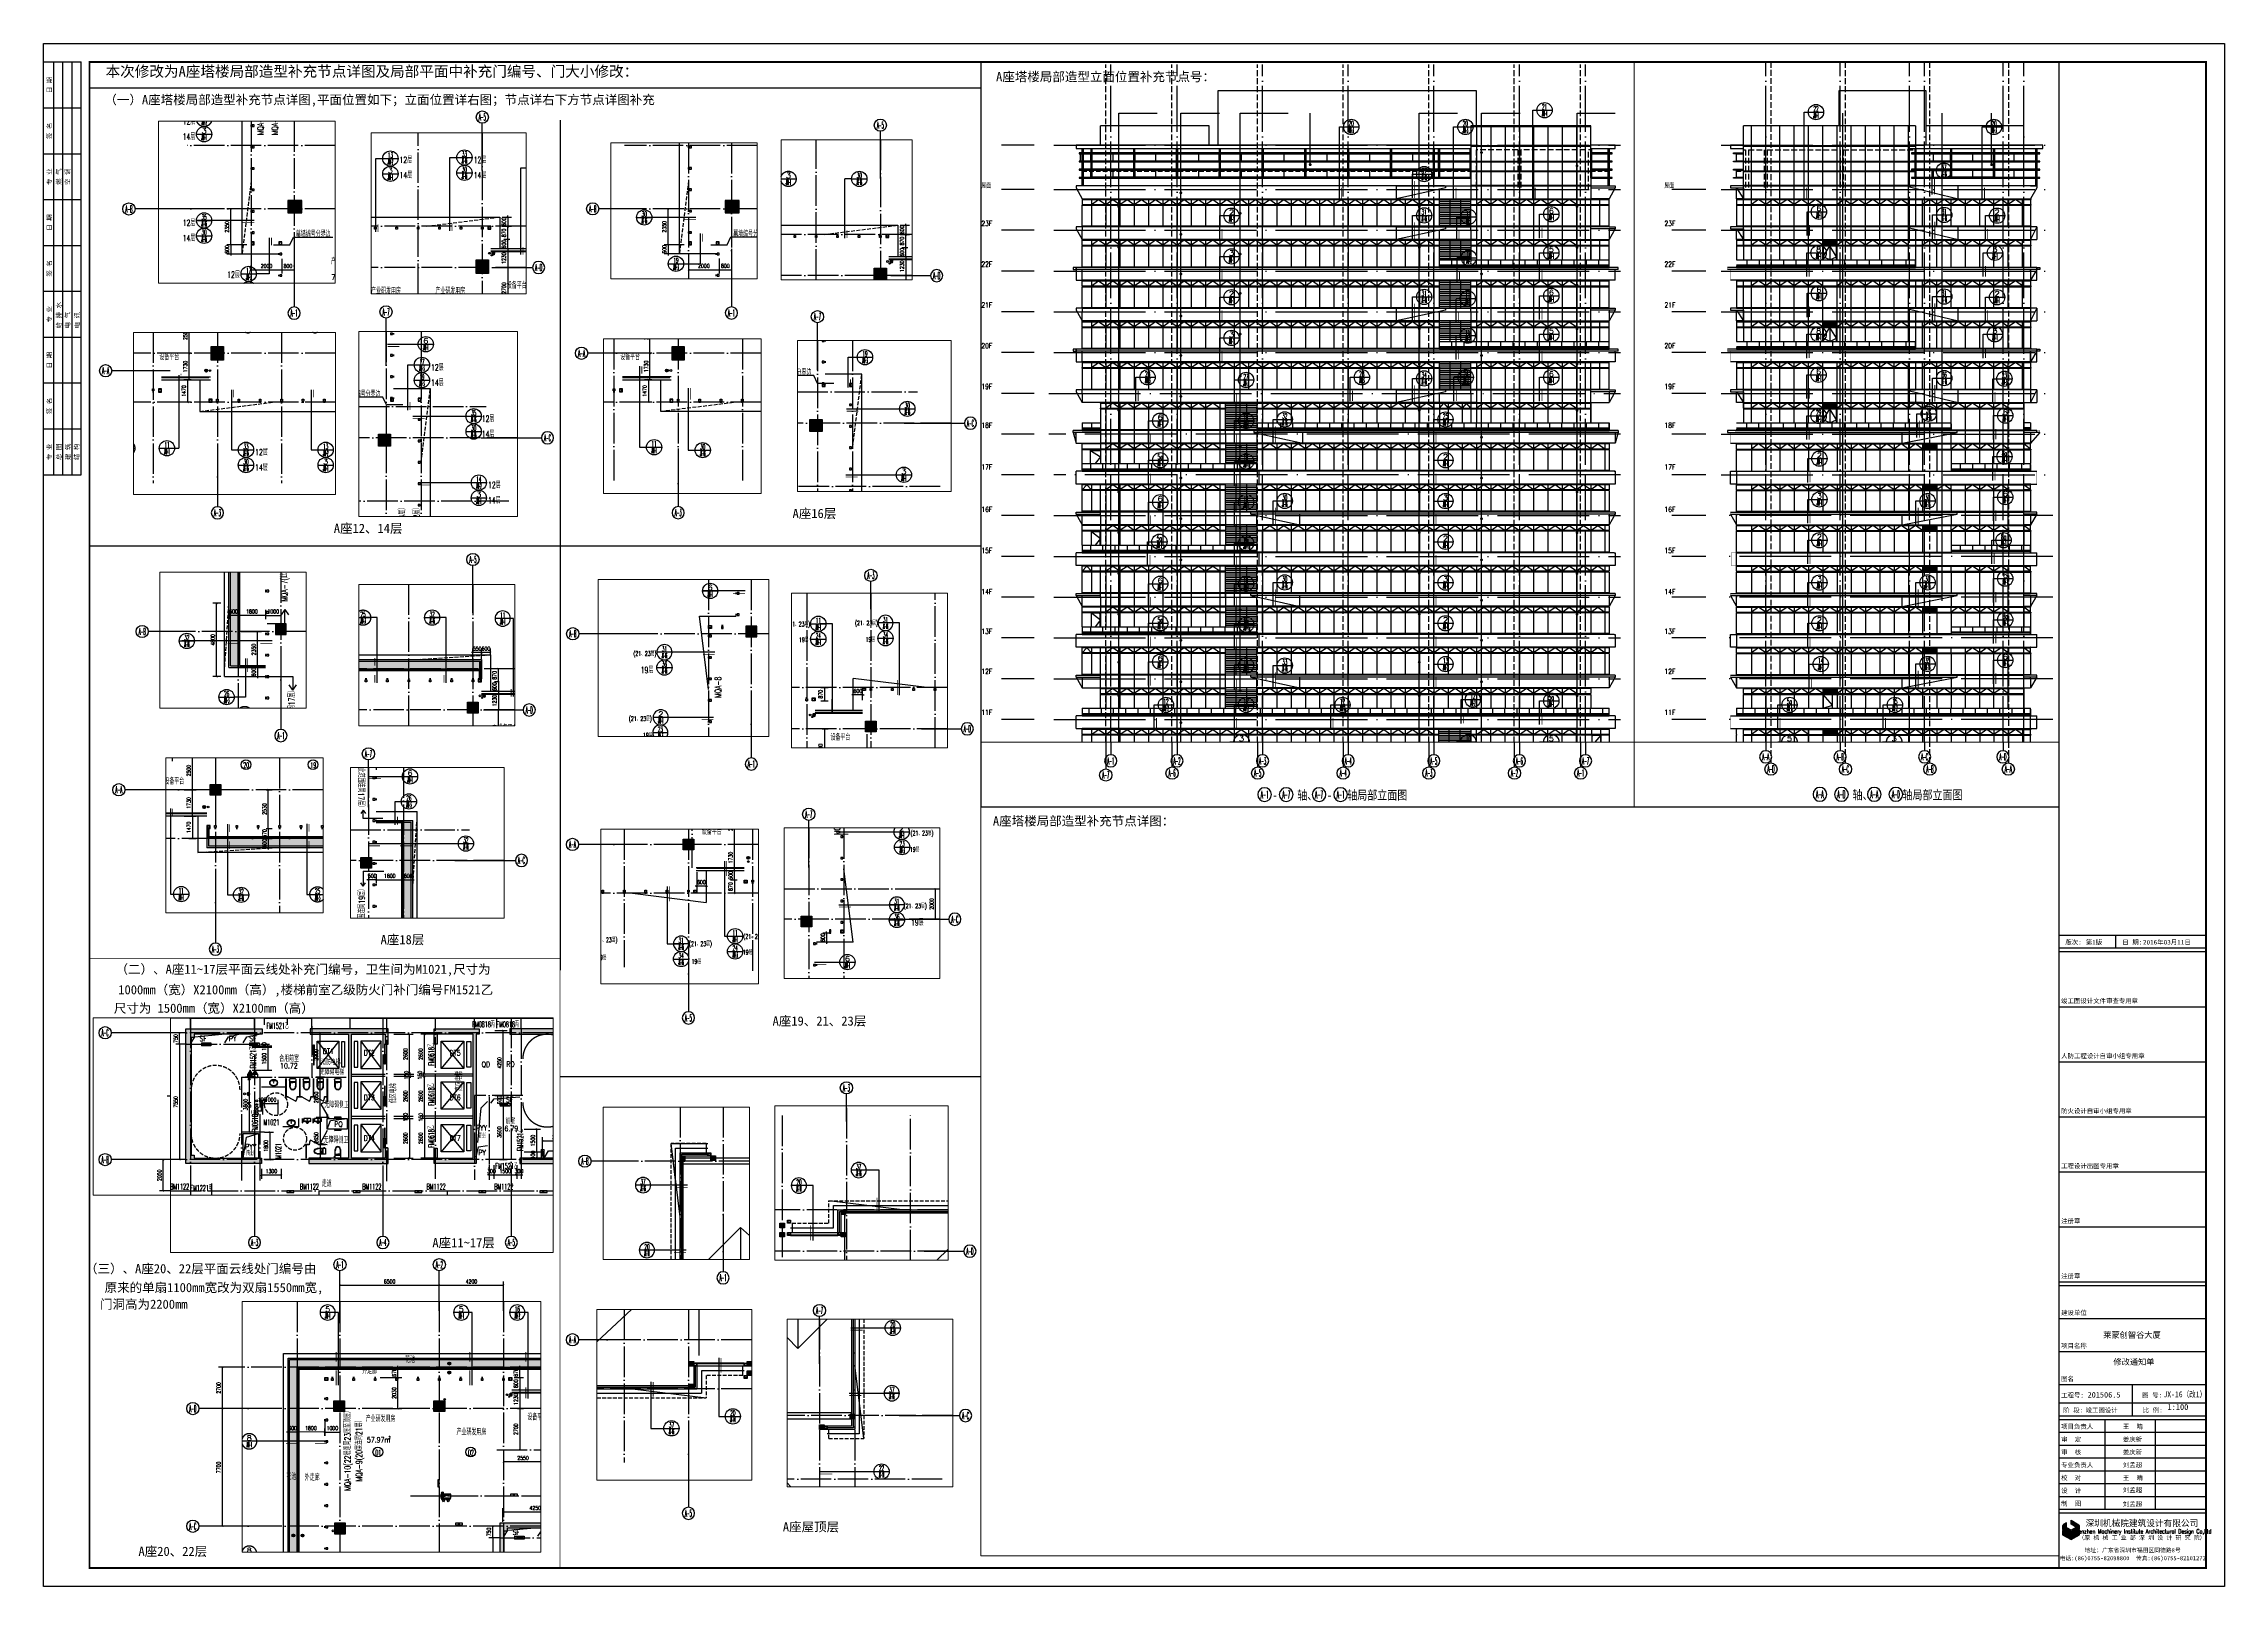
# Paper-space layout 'Layout1' of a CAD drawing. Extents: x -175601 to -32921, y 50916 to 151836.
# The model-space entities are those that its viewports show. They can reach past a viewport. Long polylines and large blocks are cut down to what shows.
import ezdxf
from ezdxf.enums import TextEntityAlignment as Align

# ---------------------------------------------------------------- set-up
doc = ezdxf.new("R2010")
doc.units = 0
doc.header["$LTSCALE"] = 1000
doc.header["$MEASUREMENT"] = 0
for name, pattern in [('CONTINOUS', [0]), ('DASH', [0.35, 0.25, -0.1]), ('DOTE', [2.42, 2, -0.2, 0.02, -0.2]), ('HIDDEN', [0.375, 0.25, -0.125])]:
    doc.linetypes.add(name, pattern=pattern)
for name, color, linetype in [('0-文字（管井）', 53, 'Continuous'), ('0-文字（防火门)', 22, 'Continuous'), ('0-立面(轮廓)', 63, 'CONTINOUS'), ('7-LM填充', 8, 'Continuous'), ('7-LM结构线、轮廓线', 40, 'Continuous'), ('8', 8, 'Continuous'), ('A-ANNO-TEXT', 131, 'Continuous'), ('A-FLOR-LAND', 74, 'Continuous'), ('A-FLOR-PFIX', 253, 'Continuous'), ('A-FLOR-TPTN', 44, 'Continuous'), ('ALUM', 157, 'Continuous'), ('AXIS', 3, 'Continuous'), ('AXIS_TEXT', 7, 'Continuous'), ('B-玻璃', 6, 'Continuous'), ('COLU', 6, 'Continuous'), ('COLU_HATCH', 251, 'Continuous'), ('CURTWALL', 2, 'Continuous'), ('DIM_ELEV', 3, 'Continuous'), ('DIM_LEAD', 3, 'Continuous'), ('DIM_SYMB', 3, 'Continuous'), ('dote', 1, 'DOTE'), ('DQ-L', 2, 'Continuous'), ('DQ2', 2, 'Continuous'), ('ELEV-4', 157, 'Continuous'), ('EQUIP_地漏', 255, 'Continuous'), ('EQUIP_消火栓', 255, 'Continuous'), ('GLASS', 230, 'Continuous'), ('HANDRAIL', 3, 'Continuous'), ('hatch', 8, 'Continuous'), ('HIDDEN', 8, 'HIDDEN'), ('LB铝板', 4, 'Continuous'), ('LINE', 31, 'Continuous'), ('PJ', 4, 'Continuous'), ('PUB_DIM', 3, 'Continuous'), ('PUB_TEXT', 7, 'Continuous'), ('STAIR', 2, 'Continuous'), ('TK', 1, 'Continuous'), ('VALVE_喷淋', 255, 'Continuous'), ('VPIPE-喷淋', 220, 'Continuous'), ('VPIPE-废水', 30, 'Continuous'), ('VPIPE-污水', 50, 'Continuous'), ('VPIPE-消防', 20, 'Continuous'), ('VPIPE-雨水', 140, 'Continuous'), ('WALL', 4, 'Continuous'), ('WINDOW', 2, 'Continuous'), ('修改2016.01.22', 6, 'Continuous'), ('可见看线', 63, 'Continuous'), ('屋顶柱', 5, 'Continuous'), ('幕墙编号', 14, 'Continuous'), ('房号', 231, 'Continuous'), ('房间名称', 7, 'Continuous'), ('排水', 140, 'Continuous'), ('柱网', 1, 'DOTE'), ('栏杆', 143, 'Continuous'), ('留洞', 63, 'CONTINOUS'), ('百叶', 3, 'Continuous'), ('看线', 66, 'Continuous'), ('空线', 3, 'Continuous'), ('窗户分隔', 133, 'Continuous'), ('节点', 3, 'Continuous'), ('详细尺寸', 11, 'Continuous'), ('详细标注', 231, 'Continuous'), ('门窗编号', 56, 'Continuous'), ('门窗编号（回迁图纸）', 56, 'Continuous')]:
    doc.layers.add(name, color=color, linetype=linetype)
doc.layers.get('修改2016.01.22').off()
doc.styles.add('_TCH_AXIS', font='COMPLEX', dxfattribs={"bigfont": 'GBCBIG'})
doc.styles.add('_TCH_DIM_T3', font='SIMPLEX', dxfattribs={"width": 0.705882, "bigfont": 'GBCBIG'})
doc.styles.add('COMP', font='COMPLEX.shx', dxfattribs={"bigfont": 'hztxt'})
doc.styles.add('COMPLEX', font='COMPLEX')
doc.styles.add('D8', font='txtw.shx', dxfattribs={"width": 0.7, "bigfont": 'hztxtw.shx'})
doc.styles.add('HEITI', font='simplex.shx', dxfattribs={"width": 0.6, "bigfont": 'hztxt.shx'})
doc.styles.add('HZF', font='ROMANS2', dxfattribs={"width": 0.7, "bigfont": 'HZDF2'})
doc.styles.add('HZTXTW', font='txtw.shx', dxfattribs={"width": 0.6, "bigfont": 'hztxtw.shx'})
doc.styles.add('SONGTI', font='NSimSun.ttf', dxfattribs={"width": 1.1})
doc.styles.add('黑体', font='simhei.ttf')
doc.dimstyles.new('_TCH_ARCH&&100', dxfattribs={"dimtxt": 255, "dimasz": 100, "dimexe": 250, "dimexo": 300, "dimgap": 122.5, "dimtad": 1, "dimdec": 0, "dimzin": 0, "dimdsep": 46, "dimtxsty": '_TCH_DIM_T3', "dimblk": 'ARCHTICK', "dimcen": 0.09, "dimclrt": 7, "dimazin": 2, "dimtfac": 1, "dimtdec": 0, "dimtix": 1, "dimtmove": 2, "dimatfit": 3, "dimfxl": 1, "dimtolj": 1, "dimtzin": 0, "dimarcsym": 0})
pattern_1 = [(90, (-2815930.77, 595573.96), (-99.7795475, 99.7795475), [26.458066, -173.101015]), (45, (-2815930.77, 595573.96), (-99.7796155, 99.7796155), [26.458066, -114.651615]), (135, (-2815930.77, 595573.96), (-99.7796155, -99.7796155), [26.458066, -114.651615])]
pattern_2 = [(0, (1050455.02, -1419414.14), (0, 180), [])]

# ---------------------------------------------------------------- blocks, each defined once
blk = doc.blocks.new('_AXISO')
blk.add_circle((0, 0), 0.5)
at = {"layer": 'AXIS_TEXT', "style": 'COMPLEX', "width": 1.041667}
blk.add_attdef('A', text='', height=0.56, dxfattribs=at).set_placement((-0.25, -0.28), (0.25, -0.28), align=Align.FIT)
blk = doc.blocks.new('A$C5DFE6A70')
at = {"layer": 'AXIS'}
blk.add_line((0, 1811), (0, 4902), dxfattribs=at)
ref = blk.add_blockref('_AXISO', (0, 5302), dxfattribs=dict(at, xscale=800, yscale=800, zscale=800))
ref.add_attrib('A', 'A-7', dxfattribs={"layer": 'AXIS_TEXT', "height": 452.5, "style": '_TCH_AXIS', "width": 0.344262}).set_placement((-226, 5076), (226, 5076), align=Align.FIT)
blk = doc.blocks.new('A$C3ED804D8')
at = {"layer": 'AXIS'}
blk.add_line((-251, 0), (-4082, 0), dxfattribs=at)
ref = blk.add_blockref('_AXISO', (-4482, 0), dxfattribs=dict(at, xscale=800, yscale=800, zscale=800))
ref.add_attrib('A', 'A-A', dxfattribs={"layer": 'AXIS_TEXT', "height": 452.5, "style": '_TCH_AXIS', "width": 0.323077}).set_placement((-4709, -226), (-4256, -226), align=Align.FIT)
blk = doc.blocks.new('_ArchTick')
at = {"color": 0, "linetype": 'ByBlock', "const_width": 0.4}
blk.add_lwpolyline([(-0.5, -0.5), (0.5, 0.5)], dxfattribs=at)
blk = doc.blocks.new('*D1358')
at = {"layer": 'Defpoints', "color": 0, "transparency": 16777216}
for p in [(-149711, 70609), (-156211, 68638), (-149711, 68638)]:
    blk.add_point(p, dxfattribs=at)
at = {"layer": 'PUB_DIM', "color": 0, "lineweight": -2, "transparency": 16777216}
for p, q in [((-156211, 68938), (-156211, 70859)), ((-156211, 70609), (-149711, 70609)), ((-149711, 68938), (-149711, 70859))]:
    blk.add_line(p, q, dxfattribs=at)
at = {"layer": 'PUB_DIM', "color": 0, "lineweight": -2, "transparency": 16777216, "xscale": 100, "yscale": 100, "zscale": 100, "rotation": 180}
blk.add_blockref('_ArchTick', (-156211, 70609), dxfattribs=at)
at = {"layer": 'PUB_DIM', "color": 0, "lineweight": -2, "transparency": 16777216, "xscale": 100, "yscale": 100, "zscale": 100}
blk.add_blockref('_ArchTick', (-149711, 70609), dxfattribs=at)
at = {"layer": 'PUB_DIM', "color": 7, "transparency": 16777216, "insert": (-152961, 70859), "char_height": 255, "attachment_point": 5, "style": '_TCH_DIM_T3'}
blk.add_mtext('\\A1;6500', dxfattribs=at)
blk = doc.blocks.new('*D1359')
at = {"layer": 'Defpoints', "color": 0, "transparency": 16777216}
for p in [(-145511, 70609), (-149711, 68638), (-145511, 68638)]:
    blk.add_point(p, dxfattribs=at)
at = {"layer": 'PUB_DIM', "color": 0, "lineweight": -2, "transparency": 16777216}
for p, q in [((-149711, 68938), (-149711, 70859)), ((-149711, 70609), (-145511, 70609)), ((-145511, 68938), (-145511, 70859))]:
    blk.add_line(p, q, dxfattribs=at)
at = {"layer": 'PUB_DIM', "color": 0, "lineweight": -2, "transparency": 16777216, "xscale": 100, "yscale": 100, "zscale": 100, "rotation": 180}
blk.add_blockref('_ArchTick', (-149711, 70609), dxfattribs=at)
at = {"layer": 'PUB_DIM', "color": 0, "lineweight": -2, "transparency": 16777216, "xscale": 100, "yscale": 100, "zscale": 100}
blk.add_blockref('_ArchTick', (-145511, 70609), dxfattribs=at)
at = {"layer": 'PUB_DIM', "color": 7, "transparency": 16777216, "insert": (-147611, 70859), "char_height": 255, "attachment_point": 5, "style": '_TCH_DIM_T3'}
blk.add_mtext('\\A1;4200', dxfattribs=at)
blk = doc.blocks.new('*D1360')
at = {"layer": 'Defpoints', "color": 0, "transparency": 16777216}
for p in [(-163902, 62547), (-162281, 62547), (-162281, 54847)]:
    blk.add_point(p, dxfattribs=at)
at = {"layer": 'PUB_DIM', "color": 0, "lineweight": -2, "transparency": 16777216}
for p, q in [((-162581, 62547), (-164152, 62547)), ((-163902, 54847), (-163902, 62547)), ((-162581, 54847), (-164152, 54847))]:
    blk.add_line(p, q, dxfattribs=at)
at = {"layer": 'PUB_DIM', "color": 0, "lineweight": -2, "transparency": 16777216, "xscale": 100, "yscale": 100, "zscale": 100}
for p, rotation in [((-163902, 62547), 90), ((-163902, 54847), 270)]:
    blk.add_blockref('_ArchTick', p, dxfattribs=dict(at, rotation=rotation))
at = {"layer": 'PUB_DIM', "color": 7, "transparency": 16777216, "insert": (-164152, 58697), "char_height": 255, "attachment_point": 5, "rotation": 90, "style": '_TCH_DIM_T3'}
blk.add_mtext('\\A1;7700', dxfattribs=at)
blk = doc.blocks.new('*D1361')
at = {"layer": 'Defpoints', "color": 0, "transparency": 16777216}
for p in [(-163902, 65247), (-162281, 65247), (-162281, 62547)]:
    blk.add_point(p, dxfattribs=at)
at = {"layer": 'PUB_DIM', "color": 0, "lineweight": -2, "transparency": 16777216}
for p, q in [((-162581, 65247), (-164152, 65247)), ((-163902, 62547), (-163902, 65247)), ((-162581, 62547), (-164152, 62547))]:
    blk.add_line(p, q, dxfattribs=at)
at = {"layer": 'PUB_DIM', "color": 0, "lineweight": -2, "transparency": 16777216, "xscale": 100, "yscale": 100, "zscale": 100}
for p, rotation in [((-163902, 65247), 90), ((-163902, 62547), 270)]:
    blk.add_blockref('_ArchTick', p, dxfattribs=dict(at, rotation=rotation))
at = {"layer": 'PUB_DIM', "color": 7, "transparency": 16777216, "insert": (-164152, 63897), "char_height": 255, "attachment_point": 5, "rotation": 90, "style": '_TCH_DIM_T3'}
blk.add_mtext('\\A1;2700', dxfattribs=at)
blk = doc.blocks.new('会签栏0821')
at = {"layer": 'TK'}
for p, q in [((115148889, 23475903), (115148889, 23483403)), ((115148889, 23483403), (115150939, 23483403)), ((115149439, 23475903), (115149439, 23483403)), ((115149939, 23475903), (115149939, 23483403)), ((115150439, 23475903), (115150439, 23483403)), ((115150939, 23475903), (115150939, 23483403)), ((115148889, 23480903), (115150939, 23480903)), ((115148889, 23478403), (115150939, 23478403)), ((115148889, 23468403), (115148889, 23475903)), ((115148889, 23475903), (115150939, 23475903)), ((115149439, 23468403), (115149439, 23475903)), ((115149939, 23468403), (115149939, 23475903)), ((115150439, 23468403), (115150439, 23475903)), ((115150939, 23468403), (115150939, 23475903)), ((115148889, 23473403), (115150939, 23473403)), ((115148889, 23470903), (115150939, 23470903)), ((115148889, 23460903), (115148889, 23468403)), ((115148889, 23468403), (115150939, 23468403)), ((115149439, 23460903), (115149439, 23468403)), ((115149939, 23460903), (115149939, 23468403)), ((115150439, 23460903), (115150439, 23468403)), ((115150939, 23460903), (115150939, 23468403)), ((115148889, 23465903), (115150939, 23465903)), ((115148889, 23463403), (115150939, 23463403)), ((115148889, 23460903), (115150939, 23460903))]:
    blk.add_line(p, q, dxfattribs=at)
at = {"layer": 'TK', "style": 'SONGTI'}
for s, p in [('日 期', (115149324, 23481702)), ('签 名', (115149324, 23479202)), ('专 业', (115149324, 23476702)), ('燃 气', (115149842, 23476702)), ('空 调', (115150316, 23476702)), ('日 期', (115149324, 23474202)), ('签 名', (115149324, 23471702)), ('专 业', (115149324, 23469202)), ('给 排 水', (115149842, 23468880)), ('电 气', (115150316, 23468880)), ('电 讯', (115150842, 23468880)), ('日 期', (115149324, 23466702)), ('签 名', (115149324, 23464202)), ('建 筑', (115150342, 23461702)), ('专 业', (115149324, 23461702)), ('总 图', (115149842, 23461702)), ('结 构', (115150816, 23461702))]:
    blk.add_text(s, height=250, rotation=90, dxfattribs=at).set_placement(p)
blk = doc.blocks.new('A座塔楼')
at = {"layer": 'AXIS'}
for p, q in [((-6824, 15600), (-10655, 15600)), ((-6824, 7300), (-10655, 7300)), ((14900, -8084), (14900, -11878)), ((23300, -8084), (23300, -11878)), ((31700, -8084), (31700, -11878))]:
    blk.add_line(p, q, dxfattribs=at)
at = {"layer": 'dote'}
for p, q in [((14900, 32677), (14900, -9424)), ((23300, 32677), (23300, -9424)), ((31700, 32677), (31700, -9424)), ((10700, 32180), (10700, -8496)), ((56413, 15600), (-8454, 15600)), ((9046, 11450), (-6998, 11450)), ((56413, 7300), (-8454, 7300)), ((19100, 5200), (19100, -8496)), ((27500, 5200), (27500, -8026))]:
    blk.add_line(p, q, dxfattribs=at)
at = {"layer": 'AXIS'}
ref = blk.add_blockref('_AXISO', (-11055, 15600), dxfattribs=dict(at, xscale=800, yscale=800, zscale=800))
ref.add_attrib('A', 'A-C', dxfattribs={"layer": 'AXIS_TEXT', "height": 452.5, "style": '_TCH_AXIS', "width": 0.33871}).set_placement((-11281, 15374), (-10828, 15374), align=Align.FIT)
ref = blk.add_blockref('_AXISO', (-11055, 7300), dxfattribs=dict(at, xscale=800, yscale=800, zscale=800))
ref.add_attrib('A', 'A-B', dxfattribs={"layer": 'AXIS_TEXT', "height": 452.5, "style": '_TCH_AXIS', "width": 0.328125}).set_placement((-11281, 7074), (-10828, 7074), align=Align.FIT)
ref = blk.add_blockref('_AXISO', (14900, -12278), dxfattribs=dict(at, xscale=-800, yscale=800, zscale=800, rotation=180))
ref.add_attrib('A', 'A-3', dxfattribs={"layer": 'AXIS_TEXT', "height": 452.5, "style": '_TCH_AXIS', "width": 0.344262}).set_placement((14674, -12505), (15126, -12505), align=Align.FIT)
ref = blk.add_blockref('_AXISO', (23300, -12278), dxfattribs=dict(at, xscale=-800, yscale=800, zscale=800, rotation=180))
ref.add_attrib('A', 'A-4', dxfattribs={"layer": 'AXIS_TEXT', "height": 452.5, "style": '_TCH_AXIS', "width": 0.333333}).set_placement((23074, -12505), (23526, -12505), align=Align.FIT)
ref = blk.add_blockref('_AXISO', (31700, -12278), dxfattribs=dict(at, xscale=-800, yscale=800, zscale=800, rotation=180))
ref.add_attrib('A', 'A-5', dxfattribs={"layer": 'AXIS_TEXT', "height": 452.5, "style": '_TCH_AXIS', "width": 0.344262}).set_placement((31474, -12505), (31926, -12505), align=Align.FIT)
blk = doc.blocks.new('*D1594')
at = {"layer": 'Defpoints', "color": 0, "transparency": 16777216}
for p in [(-7255, -16000), (-5658, -16000), (-5658, -18050)]:
    blk.add_point(p, dxfattribs=at)
at = {"layer": '详细标注', "color": 0, "lineweight": -2, "transparency": 16777216}
for p, q in [((-5958, -16000), (-7505, -16000)), ((-7255, -18050), (-7255, -16000)), ((-5958, -18050), (-7505, -18050))]:
    blk.add_line(p, q, dxfattribs=at)
at = {"layer": '详细标注', "color": 0, "lineweight": -2, "transparency": 16777216, "xscale": 100, "yscale": 100, "zscale": 100}
for p, rotation in [((-7255, -16000), 90), ((-7255, -18050), 270)]:
    blk.add_blockref('_ArchTick', p, dxfattribs=dict(at, rotation=rotation))
at = {"layer": '详细标注', "color": 7, "transparency": 16777216, "insert": (-7505, -17025), "char_height": 255, "attachment_point": 5, "rotation": 90, "style": '_TCH_DIM_T3'}
blk.add_mtext('\\A1;2050', dxfattribs=at)
blk = doc.blocks.new('A$C2225643B')
at = {"layer": 'WINDOW', "color": 5}
for p, q in [((-1586, -444), (-261, -2233)), ((-261, -444), (-1586, -2233)), ((-1586, -3119), (-261, -4907)), ((-261, -3119), (-1586, -4907)), ((-1586, -5905), (-261, -7693)), ((-261, -5905), (-1586, -7693))]:
    blk.add_line(p, q, dxfattribs=at)
at = {"layer": 'WINDOW'}
for p, q in [((0, -1950), (0, -650)), ((0, -4700), (0, -3400)), ((0, -7450), (0, -6150))]:
    blk.add_line(p, q, dxfattribs=at)
at = {"layer": 'WINDOW', "color": 5}
for points in [[(-1782, -481), (-2040, -481), (-2040, -2153), (-1782, -2153)], [(-261, -444), (-1586, -444), (-1586, -2233), (-261, -2233)], [(-261, -3119), (-1586, -3119), (-1586, -4907), (-261, -4907)], [(-1782, -3156), (-2040, -3156), (-2040, -4828), (-1782, -4828)], [(-1782, -5942), (-2040, -5942), (-2040, -7614), (-1782, -7614)], [(-261, -5905), (-1586, -5905), (-1586, -7693), (-261, -7693)]]:
    blk.add_lwpolyline(points, close=True, dxfattribs=at)
at = {"layer": 'WINDOW'}
for points in [[(-41, -1300), (0, -1300), (0, -650), (-41, -650)], [(-41, -1300), (0, -1300), (0, -1950), (-41, -1950)], [(-41, -4050), (0, -4050), (0, -3400), (-41, -3400)], [(-41, -4050), (0, -4050), (0, -4700), (-41, -4700)], [(-41, -6800), (0, -6800), (0, -6150), (-41, -6150)], [(-41, -6800), (0, -6800), (0, -7450), (-41, -7450)]]:
    blk.add_lwpolyline(points, close=True, dxfattribs=at)
at = {"layer": '看线'}
for p, q in [((-2200, -2600), (0, -2600)), ((-2200, -2750), (0, -2750)), ((-2200, -5350), (0, -5350)), ((-2200, -5500), (0, -5500))]:
    blk.add_line(p, q, dxfattribs=at)
at = {"layer": '房间名称', "style": 'HZF', "width": 0.7}
for s, p in [('DT2', (-1045, -1220)), ('DT3', (-1045, -4128)), ('DT4', (-1045, -6799))]:
    blk.add_text(s, height=350, dxfattribs=at).set_placement(p, align=Align.MIDDLE_CENTER)
at = {"layer": '房间名称', "style": 'HZTXTW', "width": 0.6}
blk.add_text('低区电梯', height=400, rotation=90.0006, dxfattribs=at).set_placement((525, -3854), align=Align.MIDDLE_CENTER)
blk = doc.blocks.new('*D1419')
at = {"layer": 'Defpoints', "color": 0, "transparency": 16777216}
for p in [(-12475, 6844), (-16725, 5900), (-12475, 5900)]:
    blk.add_point(p, dxfattribs=at)
at = {"layer": '详细标注', "color": 0, "lineweight": -2, "transparency": 16777216}
for p, q in [((-16725, 6200), (-16725, 7094)), ((-12475, 6200), (-12475, 7094)), ((-16725, 6844), (-12475, 6844))]:
    blk.add_line(p, q, dxfattribs=at)
at = {"layer": '详细标注', "color": 0, "lineweight": -2, "transparency": 16777216, "xscale": 100, "yscale": 100, "zscale": 100, "rotation": 180}
blk.add_blockref('_ArchTick', (-16725, 6844), dxfattribs=at)
at = {"layer": '详细标注', "color": 0, "lineweight": -2, "transparency": 16777216, "xscale": 100, "yscale": 100, "zscale": 100}
blk.add_blockref('_ArchTick', (-12475, 6844), dxfattribs=at)
at = {"layer": '详细标注', "color": 7, "transparency": 16777216, "insert": (-14600, 7094), "char_height": 255, "attachment_point": 5, "style": '_TCH_DIM_T3'}
blk.add_mtext('\\A1;4250', dxfattribs=at)
blk = doc.blocks.new('*D1437')
at = {"layer": 'Defpoints', "color": 0, "transparency": 16777216}
for p in [(-17384, 5900), (-16625, 5900), (-16625, 5150)]:
    blk.add_point(p, dxfattribs=at)
at = {"layer": '详细标注', "color": 0, "lineweight": -2, "transparency": 16777216}
for p, q in [((-16925, 5900), (-17634, 5900)), ((-17384, 5150), (-17384, 5900)), ((-16925, 5150), (-17634, 5150))]:
    blk.add_line(p, q, dxfattribs=at)
at = {"layer": '详细标注', "color": 0, "lineweight": -2, "transparency": 16777216, "xscale": 100, "yscale": 100, "zscale": 100}
for p, rotation in [((-17384, 5900), 90), ((-17384, 5150), 270)]:
    blk.add_blockref('_ArchTick', p, dxfattribs=dict(at, rotation=rotation))
at = {"layer": '详细标注', "color": 7, "transparency": 16777216, "insert": (-17634, 5525), "char_height": 255, "attachment_point": 5, "rotation": 90, "style": '_TCH_DIM_T3'}
blk.add_mtext('\\A1;750', dxfattribs=at)
blk = doc.blocks.new('*D1438')
at = {"layer": 'Defpoints', "color": 0, "transparency": 16777216}
for p in [(-16725, 5150), (-17384, -2400), (-16725, -2400)]:
    blk.add_point(p, dxfattribs=at)
at = {"layer": '详细标注', "color": 0, "lineweight": -2, "transparency": 16777216}
for p, q in [((-17025, 5150), (-17634, 5150)), ((-17384, 5150), (-17384, -2400)), ((-17025, -2400), (-17634, -2400))]:
    blk.add_line(p, q, dxfattribs=at)
at = {"layer": '详细标注', "color": 0, "lineweight": -2, "transparency": 16777216, "xscale": 100, "yscale": 100, "zscale": 100}
for p, rotation in [((-17384, 5150), 90), ((-17384, -2400), 270)]:
    blk.add_blockref('_ArchTick', p, dxfattribs=dict(at, rotation=rotation))
at = {"layer": '详细标注', "color": 7, "transparency": 16777216, "insert": (-17634, 1375), "char_height": 255, "attachment_point": 5, "rotation": 90, "style": '_TCH_DIM_T3'}
blk.add_mtext('\\A1;7550', dxfattribs=at)
blk = doc.blocks.new('*D1439')
at = {"layer": 'Defpoints', "color": 0, "transparency": 16777216}
for p in [(-17384, 5900), (-16625, 5900), (-16625, 5150)]:
    blk.add_point(p, dxfattribs=at)
at = {"layer": '详细标注', "color": 0, "lineweight": -2, "transparency": 16777216}
for p, q in [((-16925, 5900), (-17634, 5900)), ((-17384, 5150), (-17384, 5900)), ((-16925, 5150), (-17634, 5150))]:
    blk.add_line(p, q, dxfattribs=at)
at = {"layer": '详细标注', "color": 0, "lineweight": -2, "transparency": 16777216, "xscale": 100, "yscale": 100, "zscale": 100}
for p, rotation in [((-17384, 5900), 90), ((-17384, 5150), 270)]:
    blk.add_blockref('_ArchTick', p, dxfattribs=dict(at, rotation=rotation))
at = {"layer": '详细标注', "color": 7, "transparency": 16777216, "insert": (-17634, 5525), "char_height": 255, "attachment_point": 5, "rotation": 90, "style": '_TCH_DIM_T3'}
blk.add_mtext('\\A1;750', dxfattribs=at)
blk = doc.blocks.new('_index')
blk.add_line((-0.5, 0), (0.5, 0))
blk.add_circle((0, 0), 0.5)
at = {"style": 'COMP'}
for tag, width, p, p2 in [('1', 2.333333, (-0.17, 0.05), (0.17, 0.05)), ('-', 1.166667, (-0.17, -0.39), (0.17, -0.39))]:
    blk.add_attdef(tag, text='', height=0.34, dxfattribs=dict(at, width=width)).set_placement(p, p2, align=Align.FIT)
blk = doc.blocks.new('屋顶平mian')
at = {"layer": 'CURTWALL'}
for points in [[(11050, 2030), (11250, 2030), (11250, 1830), (11050, 1830)], [(11080, 2000), (11220, 2000), (11220, 1860), (11080, 1860)], [(11050, 1230), (11250, 1230), (11250, 1030), (11050, 1030)], [(11080, 1200), (11220, 1200), (11220, 1060), (11080, 1060)], [(32050, -24830), (32250, -24830), (32250, -25030), (32050, -25030)], [(32080, -24860), (32220, -24860), (32220, -25000), (32080, -25000)], [(35350, -24830), (35550, -24830), (35550, -25030), (35350, -25030)], [(35380, -24860), (35520, -24860), (35520, -25000), (35380, -25000)], [(35350, -25630), (35550, -25630), (35550, -25830), (35350, -25830)], [(35380, -25660), (35520, -25660), (35520, -25800), (35380, -25800)]]:
    blk.add_lwpolyline(points, close=True, dxfattribs=at)
at = {"layer": '百叶'}
for p, q in [((14050, 1530), (14050, 3000)), ((14050, 3000), (49200, 3000)), ((49200, 3000), (49200, -8900)), ((11250, 1530), (14050, 1530)), ((49200, -8900), (47100, -8900)), ((-3100, -26800), (-3100, -15150)), ((-3100, -15150), (-1000, -15150)), ((-2800, -26500), (-2800, -15450)), ((-2800, -15450), (-1000, -15450)), ((-2700, -26400), (-2700, -15550)), ((-2700, -15550), (-1000, -15550)), ((-2600, -26300), (-2600, -15650)), ((-2600, -15650), (-800, -15650)), ((32050, -25030), (32050, -26300)), ((32150, -25030), (32150, -26400)), ((32250, -25030), (32250, -26500)), ((32550, -25330), (32550, -26800)), ((-2800, -26500), (32250, -26500)), ((-2700, -26400), (32150, -26400)), ((-2600, -26300), (32050, -26300)), ((-3100, -26800), (32550, -26800))]:
    blk.add_line(p, q, dxfattribs=at)
for points in [[(14350, 1230), (14350, 2700), (48900, 2700), (48900, -8600), (46900, -8600)], [(14450, 1230), (14450, 2600), (48800, 2600), (48800, -8500), (47100, -8500)], [(14550, 1230), (14550, 2500), (48700, 2500), (48700, -8400), (46900, -8400)]]:
    blk.add_lwpolyline(points, dxfattribs=at)
for points in [[(14350, 1230), (14550, 1230), (14550, 1030), (14350, 1030)], [(14380, 1200), (14520, 1200), (14520, 1060), (14380, 1060)], [(46900, -8400), (47100, -8400), (47100, -8600), (46900, -8600)], [(46930, -8430), (47070, -8430), (47070, -8570), (46930, -8570)], [(-1000, -15450), (-800, -15450), (-800, -15650), (-1000, -15650)], [(-970, -15480), (-830, -15480), (-830, -15620), (-970, -15620)]]:
    blk.add_lwpolyline(points, close=True, dxfattribs=at)
at = {"layer": '看线', "color": 2, "linetype": 'DASH'}
for p, q in [((13750, 1830), (13750, 3300)), ((13750, 3300), (49500, 3300)), ((49500, 3300), (49500, -9200)), ((11350, 1830), (13750, 1830)), ((11350, 1830), (11350, 1230)), ((47200, -9200), (47200, -8600)), ((47200, -9200), (49500, -9200)), ((-3400, -27100), (-3400, -14850)), ((-1100, -14850), (-3400, -14850)), ((-1100, -14850), (-1100, -15450)), ((35250, -25630), (35250, -25030)), ((32850, -25630), (32850, -27100)), ((35250, -25630), (32850, -25630)), ((-3400, -27100), (32850, -27100))]:
    blk.add_line(p, q, dxfattribs=at)
at = {"layer": '空线'}
for p, q in [((11250, 1230), (14350, 1230)), ((11250, 1080), (14350, 1080)), ((11250, 1030), (14350, 1030)), ((35350, -24830), (32150, -24830)), ((35350, -24880), (32250, -24880)), ((35350, -25030), (32250, -25030)), ((35350, -25330), (32550, -25330))]:
    blk.add_line(p, q, dxfattribs=at)
blk = doc.blocks.new('*D1664')
at = {"layer": 'Defpoints', "color": 0, "transparency": 16777216}
for p in [(11100, 2700), (11758, 2700), (11100, 2030)]:
    blk.add_point(p, dxfattribs=at)
at = {"layer": '详细标注', "color": 0, "lineweight": -2, "transparency": 16777216}
for p, q in [((11400, 2700), (12008, 2700)), ((11758, 2700), (11758, 2800)), ((11758, 2030), (11758, 2700)), ((11400, 2030), (12008, 2030)), ((11758, 2030), (11758, 1930))]:
    blk.add_line(p, q, dxfattribs=at)
at = {"layer": '详细标注', "color": 0, "lineweight": -2, "transparency": 16777216, "xscale": 100, "yscale": 100, "zscale": 100}
for p, rotation in [((11758, 2700), 270), ((11758, 2030), 90)]:
    blk.add_blockref('_ArchTick', p, dxfattribs=dict(at, rotation=rotation))
at = {"layer": '详细标注', "color": 7, "transparency": 16777216, "insert": (11508, 2365), "char_height": 255, "attachment_point": 5, "rotation": 90, "style": '_TCH_DIM_T3'}
blk.add_mtext('\\A1;670', dxfattribs=at)
blk = doc.blocks.new('*D1665')
at = {"layer": 'Defpoints', "color": 0, "transparency": 16777216}
for p in [(11174, 2030), (11174, 1230), (11758, 1230)]:
    blk.add_point(p, dxfattribs=at)
at = {"layer": '详细标注', "color": 0, "lineweight": -2, "transparency": 16777216}
for p, q in [((11474, 2030), (12008, 2030)), ((11758, 2030), (11758, 1230)), ((11474, 1230), (12008, 1230))]:
    blk.add_line(p, q, dxfattribs=at)
at = {"layer": '详细标注', "color": 0, "lineweight": -2, "transparency": 16777216, "xscale": 100, "yscale": 100, "zscale": 100}
for p, rotation in [((11758, 2030), 90), ((11758, 1230), 270)]:
    blk.add_blockref('_ArchTick', p, dxfattribs=dict(at, rotation=rotation))
at = {"layer": '详细标注', "color": 7, "transparency": 16777216, "insert": (11508, 1630), "char_height": 255, "attachment_point": 5, "rotation": 90, "style": '_TCH_DIM_T3'}
blk.add_mtext('\\A1;800', dxfattribs=at)
blk = doc.blocks.new('*D1666')
at = {"layer": 'Defpoints', "color": 0, "transparency": 16777216}
for p in [(11310, 1230), (11310, 0), (11758, 0)]:
    blk.add_point(p, dxfattribs=at)
at = {"layer": '详细标注', "color": 0, "lineweight": -2, "transparency": 16777216}
for p, q in [((11610, 1230), (12008, 1230)), ((11758, 1230), (11758, 0)), ((11610, 0), (12008, 0))]:
    blk.add_line(p, q, dxfattribs=at)
at = {"layer": '详细标注', "color": 0, "lineweight": -2, "transparency": 16777216, "xscale": 100, "yscale": 100, "zscale": 100}
for p, rotation in [((11758, 1230), 90), ((11758, 0), 270)]:
    blk.add_blockref('_ArchTick', p, dxfattribs=dict(at, rotation=rotation))
at = {"layer": '详细标注', "color": 7, "transparency": 16777216, "insert": (11508, 615), "char_height": 255, "attachment_point": 5, "rotation": 90, "style": '_TCH_DIM_T3'}
blk.add_mtext('\\A1;1230', dxfattribs=at)
blk = doc.blocks.new('*D1671')
at = {"layer": 'Defpoints', "color": 0, "transparency": 16777216}
for p in [(11310, 0), (11310, -2700), (11758, -2700)]:
    blk.add_point(p, dxfattribs=at)
at = {"layer": '详细标注', "color": 0, "lineweight": -2, "transparency": 16777216}
for p, q in [((11610, 0), (12008, 0)), ((11758, 0), (11758, -2700)), ((11610, -2700), (12008, -2700))]:
    blk.add_line(p, q, dxfattribs=at)
at = {"layer": '详细标注', "color": 0, "lineweight": -2, "transparency": 16777216, "xscale": 100, "yscale": 100, "zscale": 100}
for p, rotation in [((11758, 0), 90), ((11758, -2700), 270)]:
    blk.add_blockref('_ArchTick', p, dxfattribs=dict(at, rotation=rotation))
at = {"layer": '详细标注', "color": 7, "transparency": 16777216, "insert": (11508, -1350), "char_height": 255, "attachment_point": 5, "rotation": 90, "style": '_TCH_DIM_T3'}
blk.add_mtext('\\A1;2700', dxfattribs=at)
blk = doc.blocks.new('*D1674')
at = {"layer": 'Defpoints', "color": 0, "transparency": 16777216}
for p in [(2323, 2030), (3794, 2030), (2323, 0)]:
    blk.add_point(p, dxfattribs=at)
at = {"layer": '详细标注', "color": 0, "lineweight": -2, "transparency": 16777216}
for p, q in [((2623, 2030), (4044, 2030)), ((3794, 0), (3794, 2030)), ((2623, 0), (4044, 0))]:
    blk.add_line(p, q, dxfattribs=at)
at = {"layer": '详细标注', "color": 0, "lineweight": -2, "transparency": 16777216, "xscale": 100, "yscale": 100, "zscale": 100}
for p, rotation in [((3794, 2030), 90), ((3794, 0), 270)]:
    blk.add_blockref('_ArchTick', p, dxfattribs=dict(at, rotation=rotation))
at = {"layer": '详细标注', "color": 7, "transparency": 16777216, "insert": (3544, 1015), "char_height": 255, "attachment_point": 5, "rotation": 90, "style": '_TCH_DIM_T3'}
blk.add_mtext('\\A1;2030', dxfattribs=at)
blk = doc.blocks.new('*D1675')
at = {"layer": 'Defpoints', "color": 0, "transparency": 16777216}
for p in [(2623, 2700), (3794, 2700), (2623, 2030)]:
    blk.add_point(p, dxfattribs=at)
at = {"layer": '详细标注', "color": 0, "lineweight": -2, "transparency": 16777216}
for p, q in [((2923, 2700), (4044, 2700)), ((3794, 2700), (3794, 2800)), ((3794, 2030), (3794, 2700)), ((2923, 2030), (4044, 2030)), ((3794, 2030), (3794, 1930))]:
    blk.add_line(p, q, dxfattribs=at)
at = {"layer": '详细标注', "color": 0, "lineweight": -2, "transparency": 16777216, "xscale": 100, "yscale": 100, "zscale": 100}
for p, rotation in [((3794, 2700), 270), ((3794, 2030), 90)]:
    blk.add_blockref('_ArchTick', p, dxfattribs=dict(at, rotation=rotation))
at = {"layer": '详细标注', "color": 7, "transparency": 16777216, "insert": (3544, 2365), "char_height": 255, "attachment_point": 5, "rotation": 90, "style": '_TCH_DIM_T3'}
blk.add_mtext('\\A1;670', dxfattribs=at)
blk = doc.blocks.new('*D1676')
at = {"layer": 'Defpoints', "color": 0, "transparency": 16777216}
for p in [(-1000, -499), (0, -499), (0, -1533)]:
    blk.add_point(p, dxfattribs=at)
at = {"layer": '详细标注', "color": 0, "lineweight": -2, "transparency": 16777216}
for p, q in [((-1000, -799), (-1000, -1783)), ((0, -799), (0, -1783)), ((-1000, -1533), (0, -1533))]:
    blk.add_line(p, q, dxfattribs=at)
at = {"layer": '详细标注', "color": 0, "lineweight": -2, "transparency": 16777216, "xscale": 100, "yscale": 100, "zscale": 100, "rotation": 180}
blk.add_blockref('_ArchTick', (-1000, -1533), dxfattribs=at)
at = {"layer": '详细标注', "color": 0, "lineweight": -2, "transparency": 16777216, "xscale": 100, "yscale": 100, "zscale": 100}
blk.add_blockref('_ArchTick', (0, -1533), dxfattribs=at)
at = {"layer": '详细标注', "color": 7, "transparency": 16777216, "insert": (-500, -1283), "char_height": 255, "attachment_point": 5, "style": '_TCH_DIM_T3'}
blk.add_mtext('\\A1;1000', dxfattribs=at)
blk = doc.blocks.new('*D1688')
at = {"layer": 'Defpoints', "color": 0, "transparency": 16777216}
for p in [(-2800, -490), (-1000, -499), (-2805, -1525)]:
    blk.add_point(p, dxfattribs=at)
at = {"layer": '详细标注', "color": 0, "lineweight": -2, "transparency": 16777216}
for p, q in [((-2801, -790), (-2806, -1775)), ((-1001, -799), (-1006, -1783)), ((-1005, -1533), (-2805, -1525))]:
    blk.add_line(p, q, dxfattribs=at)
at = {"layer": '详细标注', "color": 0, "lineweight": -2, "transparency": 16777216, "xscale": 100, "yscale": 100, "zscale": 100}
for p, rotation in [((-2805, -1525), 179.7202612044678), ((-1005, -1533), 359.7202612044678)]:
    blk.add_blockref('_ArchTick', p, dxfattribs=dict(at, rotation=rotation))
at = {"layer": '详细标注', "color": 7, "transparency": 16777216, "insert": (-1904, -1279), "char_height": 255, "attachment_point": 5, "rotation": 359.7203, "style": '_TCH_DIM_T3'}
blk.add_mtext('\\A1;1800', dxfattribs=at)
blk = doc.blocks.new('*D1677')
at = {"layer": 'Defpoints', "color": 0, "transparency": 16777216}
for p in [(-3400, -499), (-2800, -499), (-3400, -1533)]:
    blk.add_point(p, dxfattribs=at)
at = {"layer": '详细标注', "color": 0, "lineweight": -2, "transparency": 16777216}
for p, q in [((-3400, -799), (-3400, -1783)), ((-2800, -799), (-2800, -1783)), ((-3400, -1533), (-3500, -1533)), ((-2800, -1533), (-3400, -1533)), ((-2800, -1533), (-2700, -1533))]:
    blk.add_line(p, q, dxfattribs=at)
at = {"layer": '详细标注', "color": 0, "lineweight": -2, "transparency": 16777216, "xscale": 100, "yscale": 100, "zscale": 100}
for p, rotation in [((-3400, -1533), 6.269865610225208e-09), ((-2800, -1533), 180.0000000062699)]:
    blk.add_blockref('_ArchTick', p, dxfattribs=dict(at, rotation=rotation))
at = {"layer": '详细标注', "color": 7, "transparency": 16777216, "insert": (-3100, -1283), "char_height": 255, "attachment_point": 5, "rotation": 0, "style": '_TCH_DIM_T3'}
blk.add_mtext('\\A1;600', dxfattribs=at)
blk = doc.blocks.new('*D1681')
at = {"layer": 'Defpoints', "color": 0, "transparency": 16777216}
for p in [(13250, -2731), (14650, -2731), (14650, -3485)]:
    blk.add_point(p, dxfattribs=at)
at = {"layer": '详细标注', "color": 0, "lineweight": -2, "transparency": 16777216}
for p, q in [((13250, -3031), (13250, -3735)), ((14650, -3031), (14650, -3735)), ((13250, -3485), (14650, -3485))]:
    blk.add_line(p, q, dxfattribs=at)
at = {"layer": '详细标注', "color": 0, "lineweight": -2, "transparency": 16777216, "xscale": 100, "yscale": 100, "zscale": 100, "rotation": 180}
blk.add_blockref('_ArchTick', (13250, -3485), dxfattribs=at)
at = {"layer": '详细标注', "color": 0, "lineweight": -2, "transparency": 16777216, "xscale": 100, "yscale": 100, "zscale": 100}
blk.add_blockref('_ArchTick', (14650, -3485), dxfattribs=at)
at = {"layer": '详细标注', "color": 7, "transparency": 16777216, "insert": (13950, -3235), "char_height": 255, "attachment_point": 5, "style": '_TCH_DIM_T3'}
blk.add_mtext('\\A1;1400', dxfattribs=at)
blk = doc.blocks.new('*D1682')
at = {"layer": 'Defpoints', "color": 0, "transparency": 16777216}
for p in [(10700, -2731), (13250, -2731), (10700, -3485)]:
    blk.add_point(p, dxfattribs=at)
at = {"layer": '详细标注', "color": 0, "lineweight": -2, "transparency": 16777216}
for p, q in [((10700, -3031), (10700, -3735)), ((13250, -3031), (13250, -3735)), ((13250, -3485), (10700, -3485))]:
    blk.add_line(p, q, dxfattribs=at)
at = {"layer": '详细标注', "color": 0, "lineweight": -2, "transparency": 16777216, "xscale": 100, "yscale": 100, "zscale": 100}
for p, rotation in [((10700, -3485), 180.0000000000732), ((13250, -3485), 7.322142892007832e-11)]:
    blk.add_blockref('_ArchTick', p, dxfattribs=dict(at, rotation=rotation))
at = {"layer": '详细标注', "color": 7, "transparency": 16777216, "insert": (11975, -3235), "char_height": 255, "attachment_point": 5, "style": '_TCH_DIM_T3'}
blk.add_mtext('\\A1;2550', dxfattribs=at)
blk = doc.blocks.new('*D1696')
at = {"layer": 'Defpoints', "color": 0, "transparency": 16777216}
for p in [(13054, -23300), (13478, -23300), (13478, -25030)]:
    blk.add_point(p, dxfattribs=at)
at = {"layer": '详细标注', "color": 0, "lineweight": -2, "transparency": 16777216}
for p, q in [((13178, -23300), (12804, -23300)), ((13054, -25030), (13054, -23300)), ((13178, -25030), (12804, -25030))]:
    blk.add_line(p, q, dxfattribs=at)
at = {"layer": '详细标注', "color": 0, "lineweight": -2, "transparency": 16777216, "xscale": 100, "yscale": 100, "zscale": 100}
for p, rotation in [((13054, -23300), 90), ((13054, -25030), 270)]:
    blk.add_blockref('_ArchTick', p, dxfattribs=dict(at, rotation=rotation))
at = {"layer": '详细标注', "color": 7, "transparency": 16777216, "insert": (12804, -24165), "char_height": 255, "attachment_point": 5, "rotation": 90, "style": '_TCH_DIM_T3'}
blk.add_mtext('\\A1;1730', dxfattribs=at)
blk = doc.blocks.new('*D1697')
at = {"layer": 'Defpoints', "color": 0, "transparency": 16777216}
for p in [(13054, -20800), (13478, -20800), (13478, -23300)]:
    blk.add_point(p, dxfattribs=at)
at = {"layer": '详细标注', "color": 0, "lineweight": -2, "transparency": 16777216}
for p, q in [((13178, -20800), (12804, -20800)), ((13054, -23300), (13054, -20800)), ((13178, -23300), (12804, -23300))]:
    blk.add_line(p, q, dxfattribs=at)
at = {"layer": '详细标注', "color": 0, "lineweight": -2, "transparency": 16777216, "xscale": 100, "yscale": 100, "zscale": 100}
for p, rotation in [((13054, -20800), 90), ((13054, -23300), 270)]:
    blk.add_blockref('_ArchTick', p, dxfattribs=dict(at, rotation=rotation))
at = {"layer": '详细标注', "color": 7, "transparency": 16777216, "insert": (12804, -22050), "char_height": 255, "attachment_point": 5, "rotation": 90, "style": '_TCH_DIM_T3'}
blk.add_mtext('\\A1;2500', dxfattribs=at)
blk = doc.blocks.new('*D1698')
at = {"layer": 'Defpoints', "color": 0, "transparency": 16777216}
for p in [(13478, -25030), (12955, -26500), (13478, -26500)]:
    blk.add_point(p, dxfattribs=at)
at = {"layer": '详细标注', "color": 0, "lineweight": -2, "transparency": 16777216}
for p, q in [((13178, -25030), (12705, -25030)), ((12955, -25030), (12955, -26500)), ((13178, -26500), (12705, -26500))]:
    blk.add_line(p, q, dxfattribs=at)
at = {"layer": '详细标注', "color": 0, "lineweight": -2, "transparency": 16777216, "xscale": 100, "yscale": 100, "zscale": 100}
for p, rotation in [((12955, -25030), 90), ((12955, -26500), 270)]:
    blk.add_blockref('_ArchTick', p, dxfattribs=dict(at, rotation=rotation))
at = {"layer": '详细标注', "color": 7, "transparency": 16777216, "insert": (12705, -25765), "char_height": 255, "attachment_point": 5, "rotation": 90, "style": '_TCH_DIM_T3'}
blk.add_mtext('\\A1;1470', dxfattribs=at)
blk = doc.blocks.new('*D1699')
at = {"layer": 'Defpoints', "color": 0, "transparency": 16777216}
for p in [(-800, -19040), (0, -19040), (0, -19980)]:
    blk.add_point(p, dxfattribs=at)
at = {"layer": '详细标注', "color": 0, "lineweight": -2, "transparency": 16777216}
for p, q in [((-800, -19340), (-800, -20230)), ((0, -19340), (0, -20230)), ((-800, -19980), (0, -19980))]:
    blk.add_line(p, q, dxfattribs=at)
at = {"layer": '详细标注', "color": 0, "lineweight": -2, "transparency": 16777216, "xscale": 100, "yscale": 100, "zscale": 100, "rotation": 180}
blk.add_blockref('_ArchTick', (-800, -19980), dxfattribs=at)
at = {"layer": '详细标注', "color": 0, "lineweight": -2, "transparency": 16777216, "xscale": 100, "yscale": 100, "zscale": 100}
blk.add_blockref('_ArchTick', (0, -19980), dxfattribs=at)
at = {"layer": '详细标注', "color": 7, "transparency": 16777216, "insert": (-400, -19730), "char_height": 255, "attachment_point": 5, "style": '_TCH_DIM_T3'}
blk.add_mtext('\\A1;800', dxfattribs=at)
blk = doc.blocks.new('*D1700')
at = {"layer": 'Defpoints', "color": 0, "transparency": 16777216}
for p in [(-2800, -18950), (-800, -18950), (-800, -19980)]:
    blk.add_point(p, dxfattribs=at)
at = {"layer": '详细标注', "color": 0, "lineweight": -2, "transparency": 16777216}
for p, q in [((-2800, -19250), (-2800, -20230)), ((-800, -19250), (-800, -20230)), ((-2800, -19980), (-800, -19980))]:
    blk.add_line(p, q, dxfattribs=at)
at = {"layer": '详细标注', "color": 0, "lineweight": -2, "transparency": 16777216, "xscale": 100, "yscale": 100, "zscale": 100, "rotation": 180}
blk.add_blockref('_ArchTick', (-2800, -19980), dxfattribs=at)
at = {"layer": '详细标注', "color": 0, "lineweight": -2, "transparency": 16777216, "xscale": 100, "yscale": 100, "zscale": 100}
blk.add_blockref('_ArchTick', (-800, -19980), dxfattribs=at)
at = {"layer": '详细标注', "color": 7, "transparency": 16777216, "insert": (-1800, -19730), "char_height": 255, "attachment_point": 5, "style": '_TCH_DIM_T3'}
blk.add_mtext('\\A1;2000', dxfattribs=at)
blk = doc.blocks.new('*D1704')
at = {"layer": 'Defpoints', "color": 0, "transparency": 16777216}
for p in [(33364, 2700), (33750, 2700), (33750, 1830)]:
    blk.add_point(p, dxfattribs=at)
at = {"layer": '详细标注', "color": 0, "lineweight": -2, "transparency": 16777216}
for p, q in [((33450, 2700), (33114, 2700)), ((33364, 1830), (33364, 2700)), ((33450, 1830), (33114, 1830))]:
    blk.add_line(p, q, dxfattribs=at)
at = {"layer": '详细标注', "color": 0, "lineweight": -2, "transparency": 16777216, "xscale": 100, "yscale": 100, "zscale": 100}
for p, rotation in [((33364, 2700), 90), ((33364, 1830), 270)]:
    blk.add_blockref('_ArchTick', p, dxfattribs=dict(at, rotation=rotation))
at = {"layer": '详细标注', "color": 7, "transparency": 16777216, "insert": (33114, 2265), "char_height": 255, "attachment_point": 5, "rotation": 90, "style": '_TCH_DIM_T3'}
blk.add_mtext('\\A1;870', dxfattribs=at)
blk = doc.blocks.new('*D1705')
at = {"layer": 'Defpoints', "color": 0, "transparency": 16777216}
for p in [(33750, 1230), (33364, 0), (33750, 0)]:
    blk.add_point(p, dxfattribs=at)
at = {"layer": '详细标注', "color": 0, "lineweight": -2, "transparency": 16777216}
for p, q in [((33450, 1230), (33114, 1230)), ((33364, 1230), (33364, 0)), ((33450, 0), (33114, 0))]:
    blk.add_line(p, q, dxfattribs=at)
at = {"layer": '详细标注', "color": 0, "lineweight": -2, "transparency": 16777216, "xscale": 100, "yscale": 100, "zscale": 100}
for p, rotation in [((33364, 1230), 90), ((33364, 0), 270)]:
    blk.add_blockref('_ArchTick', p, dxfattribs=dict(at, rotation=rotation))
at = {"layer": '详细标注', "color": 7, "transparency": 16777216, "insert": (33114, 615), "char_height": 255, "attachment_point": 5, "rotation": 90, "style": '_TCH_DIM_T3'}
blk.add_mtext('\\A1;1230', dxfattribs=at)
blk = doc.blocks.new('*D1706')
at = {"layer": 'Defpoints', "color": 0, "transparency": 16777216}
for p in [(33750, 0), (33364, -2700), (33750, -2700)]:
    blk.add_point(p, dxfattribs=at)
at = {"layer": '详细标注', "color": 0, "lineweight": -2, "transparency": 16777216}
for p, q in [((33450, 0), (33114, 0)), ((33364, 0), (33364, -2700)), ((33450, -2700), (33114, -2700))]:
    blk.add_line(p, q, dxfattribs=at)
at = {"layer": '详细标注', "color": 0, "lineweight": -2, "transparency": 16777216, "xscale": 100, "yscale": 100, "zscale": 100}
for p, rotation in [((33364, 0), 90), ((33364, -2700), 270)]:
    blk.add_blockref('_ArchTick', p, dxfattribs=dict(at, rotation=rotation))
at = {"layer": '详细标注', "color": 7, "transparency": 16777216, "insert": (33114, -1350), "char_height": 255, "attachment_point": 5, "rotation": 90, "style": '_TCH_DIM_T3'}
blk.add_mtext('\\A1;2700', dxfattribs=at)
blk = doc.blocks.new('*D1707')
at = {"layer": 'Defpoints', "color": 0, "transparency": 16777216}
for p in [(32700, 3300), (32700, 2700), (33364, 2700)]:
    blk.add_point(p, dxfattribs=at)
at = {"layer": '详细标注', "color": 0, "lineweight": -2, "transparency": 16777216}
for p, q in [((33000, 3300), (33614, 3300)), ((33364, 3300), (33364, 3400)), ((33364, 3300), (33364, 2700)), ((33000, 2700), (33614, 2700)), ((33364, 2700), (33364, 2600))]:
    blk.add_line(p, q, dxfattribs=at)
at = {"layer": '详细标注', "color": 0, "lineweight": -2, "transparency": 16777216, "xscale": 100, "yscale": 100, "zscale": 100}
for p, rotation in [((33364, 3300), 270), ((33364, 2700), 90)]:
    blk.add_blockref('_ArchTick', p, dxfattribs=dict(at, rotation=rotation))
at = {"layer": '详细标注', "color": 7, "transparency": 16777216, "insert": (33114, 3000), "char_height": 255, "attachment_point": 5, "rotation": 90, "style": '_TCH_DIM_T3'}
blk.add_mtext('\\A1;600', dxfattribs=at)
blk = doc.blocks.new('*D1721')
at = {"layer": 'Defpoints', "color": 0, "transparency": 16777216}
for p in [(33364, 1830), (33800, 1830), (33800, 1230)]:
    blk.add_point(p, dxfattribs=at)
at = {"layer": '详细标注', "color": 0, "lineweight": -2, "transparency": 16777216}
for p, q in [((33500, 1830), (33114, 1830)), ((33364, 1830), (33364, 1930)), ((33364, 1230), (33364, 1830)), ((33500, 1230), (33114, 1230)), ((33364, 1230), (33364, 1130))]:
    blk.add_line(p, q, dxfattribs=at)
at = {"layer": '详细标注', "color": 0, "lineweight": -2, "transparency": 16777216, "xscale": 100, "yscale": 100, "zscale": 100}
for p, rotation in [((33364, 1830), 270), ((33364, 1230), 90)]:
    blk.add_blockref('_ArchTick', p, dxfattribs=dict(at, rotation=rotation))
at = {"layer": '详细标注', "color": 7, "transparency": 16777216, "insert": (33114, 1530), "char_height": 255, "attachment_point": 5, "rotation": 90, "style": '_TCH_DIM_T3'}
blk.add_mtext('\\A1;600', dxfattribs=at)
blk = doc.blocks.new('*D1716')
at = {"layer": 'Defpoints', "color": 0, "transparency": 16777216}
for p in [(-4139, -16000), (-2800, -16000), (-2800, -18350)]:
    blk.add_point(p, dxfattribs=at)
at = {"layer": '详细标注', "color": 0, "lineweight": -2, "transparency": 16777216}
for p, q in [((-3100, -16000), (-4389, -16000)), ((-4139, -18350), (-4139, -16000)), ((-3100, -18350), (-4389, -18350))]:
    blk.add_line(p, q, dxfattribs=at)
at = {"layer": '详细标注', "color": 0, "lineweight": -2, "transparency": 16777216, "xscale": 100, "yscale": 100, "zscale": 100}
for p, rotation in [((-4139, -16000), 90), ((-4139, -18350), 270)]:
    blk.add_blockref('_ArchTick', p, dxfattribs=dict(at, rotation=rotation))
at = {"layer": '详细标注', "color": 7, "transparency": 16777216, "insert": (-4389, -17175), "char_height": 255, "attachment_point": 5, "rotation": 90, "style": '_TCH_DIM_T3'}
blk.add_mtext('\\A1;2350', dxfattribs=at)
blk = doc.blocks.new('*D1717')
at = {"layer": 'Defpoints', "color": 0, "transparency": 16777216}
for p in [(-2800, -18350), (-4139, -18950), (-2800, -18950)]:
    blk.add_point(p, dxfattribs=at)
at = {"layer": '详细标注', "color": 0, "lineweight": -2, "transparency": 16777216}
for p, q in [((-4139, -18350), (-4139, -18250)), ((-3100, -18350), (-4389, -18350)), ((-4139, -18350), (-4139, -18950)), ((-3100, -18950), (-4389, -18950)), ((-4139, -18950), (-4139, -19050))]:
    blk.add_line(p, q, dxfattribs=at)
at = {"layer": '详细标注', "color": 0, "lineweight": -2, "transparency": 16777216, "xscale": 100, "yscale": 100, "zscale": 100}
for p, rotation in [((-4139, -18350), 270), ((-4139, -18950), 90)]:
    blk.add_blockref('_ArchTick', p, dxfattribs=dict(at, rotation=rotation))
at = {"layer": '详细标注', "color": 7, "transparency": 16777216, "insert": (-4389, -18650), "char_height": 255, "attachment_point": 5, "rotation": 90, "style": '_TCH_DIM_T3'}
blk.add_mtext('\\A1;600', dxfattribs=at)
blk = doc.blocks.new('A$C18E54BEC')
at = {"layer": '房号'}
for centre in [(16897, -21655), (21288, -21655)]:
    blk.add_circle(centre, 320, dxfattribs=at)
at = {"layer": '房号', "style": 'HZTXTW', "width": 0.506757}
for s, p in [('20', (16722, -21869)), ('19', (21113, -21869))]:
    blk.add_text(s, height=358.4, dxfattribs=at).set_placement(p)
blk = doc.blocks.new('A$C1FE24B19')
at = {"layer": '房间名称', "style": 'HZTXTW', "width": 0.6}
for p in [(33967, -1180), (12211, -22749)]:
    blk.add_text('设备平台', height=400, rotation=0.0006, dxfattribs=at).set_placement(p, align=Align.MIDDLE_CENTER)
blk = doc.blocks.new('A$C312424F2')
at = {"layer": '房间名称', "style": 'HZTXTW', "width": 0.6}
for s, p in [('设备平台', (33952, -1171)), ('产业研发用房', (25400, -1537)), ('产业研发用房', (29600, -1537)), ('产业研发用房', (3397, -19428)), ('设备平台', (11753, -23541))]:
    blk.add_text(s, height=400, rotation=0.0006, dxfattribs=at).set_placement(p, align=Align.MIDDLE_CENTER)
blk = doc.blocks.new('A$C28812CA5')
at = {"layer": '房间名称', "style": 'HZTXTW', "width": 0.6}
for s, p in [('产业研发用房', (2652, -667)), ('设备平台', (12908, -555)), ('产业研发用房', (8600, -1537)), ('产业研发用房', (3550, -9712)), ('设备平台', (33229, -22457))]:
    blk.add_text(s, height=400, rotation=0.0006, dxfattribs=at).set_placement(p, align=Align.MIDDLE_CENTER)
blk = doc.blocks.new('*D45')
at = {"layer": 'Defpoints', "color": 0, "transparency": 16777216}
for p in [(2020382, -19295), (2020382, -21895), (2021695, -21895)]:
    blk.add_point(p, dxfattribs=at)
at = {"layer": '详细标注', "color": 0, "lineweight": -2, "transparency": 16777216}
for p, q in [((2020682, -19295), (2021945, -19295)), ((2021695, -19295), (2021695, -21895)), ((2020682, -21895), (2021945, -21895))]:
    blk.add_line(p, q, dxfattribs=at)
at = {"layer": '详细标注', "color": 0, "lineweight": -2, "transparency": 16777216, "xscale": 100, "yscale": 100, "zscale": 100}
for p, rotation in [((2021695, -19295), 90), ((2021695, -21895), 270)]:
    blk.add_blockref('_ArchTick', p, dxfattribs=dict(at, rotation=rotation))
at = {"layer": '详细标注', "color": 7, "transparency": 16777216, "insert": (2021445, -20595), "char_height": 255, "attachment_point": 5, "rotation": 90, "style": '_TCH_DIM_T3'}
blk.add_mtext('\\A1;2600', dxfattribs=at)
blk = doc.blocks.new('*D46')
at = {"layer": 'Defpoints', "color": 0, "transparency": 16777216}
for p in [(2020382, -19145), (2020382, -19295), (2021695, -19145)]:
    blk.add_point(p, dxfattribs=at)
at = {"layer": '详细标注', "color": 0, "lineweight": -2, "transparency": 16777216}
for p, q in [((2021695, -19145), (2021695, -19045)), ((2020682, -19145), (2021945, -19145)), ((2020682, -19295), (2021945, -19295)), ((2021695, -19295), (2021695, -19145)), ((2021695, -19295), (2021695, -19395))]:
    blk.add_line(p, q, dxfattribs=at)
at = {"layer": '详细标注', "color": 0, "lineweight": -2, "transparency": 16777216, "xscale": 100, "yscale": 100, "zscale": 100}
for p, rotation in [((2021695, -19145), 270), ((2021695, -19295), 90)]:
    blk.add_blockref('_ArchTick', p, dxfattribs=dict(at, rotation=rotation))
at = {"layer": '详细标注', "color": 7, "transparency": 16777216, "insert": (2021445, -19220), "char_height": 255, "attachment_point": 5, "rotation": 90, "style": '_TCH_DIM_T3'}
blk.add_mtext('\\A1;150', dxfattribs=at)
blk = doc.blocks.new('*D47')
at = {"layer": 'Defpoints', "color": 0, "transparency": 16777216}
for p in [(2020382, -16545), (2021695, -16545), (2020382, -19145)]:
    blk.add_point(p, dxfattribs=at)
at = {"layer": '详细标注', "color": 0, "lineweight": -2, "transparency": 16777216}
for p, q in [((2020682, -16545), (2021945, -16545)), ((2021695, -19145), (2021695, -16545)), ((2020682, -19145), (2021945, -19145))]:
    blk.add_line(p, q, dxfattribs=at)
at = {"layer": '详细标注', "color": 0, "lineweight": -2, "transparency": 16777216, "xscale": 100, "yscale": 100, "zscale": 100}
for p, rotation in [((2021695, -16545), 90), ((2021695, -19145), 270)]:
    blk.add_blockref('_ArchTick', p, dxfattribs=dict(at, rotation=rotation))
at = {"layer": '详细标注', "color": 7, "transparency": 16777216, "insert": (2021445, -17845), "char_height": 255, "attachment_point": 5, "rotation": 90, "style": '_TCH_DIM_T3'}
blk.add_mtext('\\A1;2600', dxfattribs=at)
blk = doc.blocks.new('*D48')
at = {"layer": 'Defpoints', "color": 0, "transparency": 16777216}
for p in [(2020382, -16395), (2020382, -16545), (2021745, -16395)]:
    blk.add_point(p, dxfattribs=at)
at = {"layer": '详细标注', "color": 0, "lineweight": -2, "transparency": 16777216}
for p, q in [((2020682, -16395), (2021995, -16395)), ((2020682, -16545), (2021995, -16545)), ((2021745, -16395), (2021745, -16295)), ((2021745, -16545), (2021745, -16395)), ((2021745, -16545), (2021745, -16645))]:
    blk.add_line(p, q, dxfattribs=at)
at = {"layer": '详细标注', "color": 0, "lineweight": -2, "transparency": 16777216, "xscale": 100, "yscale": 100, "zscale": 100}
for p, rotation in [((2021745, -16395), 270), ((2021745, -16545), 90)]:
    blk.add_blockref('_ArchTick', p, dxfattribs=dict(at, rotation=rotation))
at = {"layer": '详细标注', "color": 7, "transparency": 16777216, "insert": (2021495, -16470), "char_height": 255, "attachment_point": 5, "rotation": 90, "style": '_TCH_DIM_T3'}
blk.add_mtext('\\A1;150', dxfattribs=at)
blk = doc.blocks.new('*D49')
at = {"layer": 'Defpoints', "color": 0, "transparency": 16777216}
for p in [(2020382, -13795), (2021695, -13795), (2020382, -16395)]:
    blk.add_point(p, dxfattribs=at)
at = {"layer": '详细标注', "color": 0, "lineweight": -2, "transparency": 16777216}
for p, q in [((2020682, -13795), (2021945, -13795)), ((2021695, -16395), (2021695, -13795)), ((2020682, -16395), (2021945, -16395))]:
    blk.add_line(p, q, dxfattribs=at)
at = {"layer": '详细标注', "color": 0, "lineweight": -2, "transparency": 16777216, "xscale": 100, "yscale": 100, "zscale": 100}
for p, rotation in [((2021695, -13795), 90), ((2021695, -16395), 270)]:
    blk.add_blockref('_ArchTick', p, dxfattribs=dict(at, rotation=rotation))
at = {"layer": '详细标注', "color": 7, "transparency": 16777216, "insert": (2021445, -15095), "char_height": 255, "attachment_point": 5, "rotation": 90, "style": '_TCH_DIM_T3'}
blk.add_mtext('\\A1;2600', dxfattribs=at)
blk = doc.blocks.new('*D60')
at = {"layer": 'Defpoints', "color": 0, "transparency": 16777216}
for p in [(2023850, -19295), (2022688, -21895), (2023850, -21895)]:
    blk.add_point(p, dxfattribs=at)
at = {"layer": '详细标注', "color": 0, "lineweight": -2, "transparency": 16777216}
for p, q in [((2023550, -19295), (2022438, -19295)), ((2022688, -19295), (2022688, -21895)), ((2023550, -21895), (2022438, -21895))]:
    blk.add_line(p, q, dxfattribs=at)
at = {"layer": '详细标注', "color": 0, "lineweight": -2, "transparency": 16777216, "xscale": 100, "yscale": 100, "zscale": 100}
for p, rotation in [((2022688, -19295), 90), ((2022688, -21895), 270)]:
    blk.add_blockref('_ArchTick', p, dxfattribs=dict(at, rotation=rotation))
at = {"layer": '详细标注', "color": 7, "transparency": 16777216, "insert": (2022438, -20595), "char_height": 255, "attachment_point": 5, "rotation": 90, "style": '_TCH_DIM_T3'}
blk.add_mtext('\\A1;2600', dxfattribs=at)
blk = doc.blocks.new('*D61')
at = {"layer": 'Defpoints', "color": 0, "transparency": 16777216}
for p in [(2022688, -19145), (2023850, -19145), (2023850, -19295)]:
    blk.add_point(p, dxfattribs=at)
at = {"layer": '详细标注', "color": 0, "lineweight": -2, "transparency": 16777216}
for p, q in [((2022688, -19145), (2022688, -19045)), ((2023550, -19145), (2022438, -19145)), ((2023550, -19295), (2022438, -19295)), ((2022688, -19295), (2022688, -19145)), ((2022688, -19295), (2022688, -19395))]:
    blk.add_line(p, q, dxfattribs=at)
at = {"layer": '详细标注', "color": 0, "lineweight": -2, "transparency": 16777216, "xscale": 100, "yscale": 100, "zscale": 100}
for p, rotation in [((2022688, -19145), 270), ((2022688, -19295), 90)]:
    blk.add_blockref('_ArchTick', p, dxfattribs=dict(at, rotation=rotation))
at = {"layer": '详细标注', "color": 7, "transparency": 16777216, "insert": (2022438, -19220), "char_height": 255, "attachment_point": 5, "rotation": 90, "style": '_TCH_DIM_T3'}
blk.add_mtext('\\A1;150', dxfattribs=at)
blk = doc.blocks.new('*D62')
at = {"layer": 'Defpoints', "color": 0, "transparency": 16777216}
for p in [(2022688, -16545), (2023850, -16545), (2023850, -19145)]:
    blk.add_point(p, dxfattribs=at)
at = {"layer": '详细标注', "color": 0, "lineweight": -2, "transparency": 16777216}
for p, q in [((2023550, -16545), (2022438, -16545)), ((2022688, -19145), (2022688, -16545)), ((2023550, -19145), (2022438, -19145))]:
    blk.add_line(p, q, dxfattribs=at)
at = {"layer": '详细标注', "color": 0, "lineweight": -2, "transparency": 16777216, "xscale": 100, "yscale": 100, "zscale": 100}
for p, rotation in [((2022688, -16545), 90), ((2022688, -19145), 270)]:
    blk.add_blockref('_ArchTick', p, dxfattribs=dict(at, rotation=rotation))
at = {"layer": '详细标注', "color": 7, "transparency": 16777216, "insert": (2022438, -17845), "char_height": 255, "attachment_point": 5, "rotation": 90, "style": '_TCH_DIM_T3'}
blk.add_mtext('\\A1;2600', dxfattribs=at)
blk = doc.blocks.new('*D63')
at = {"layer": 'Defpoints', "color": 0, "transparency": 16777216}
for p in [(2022638, -16395), (2023850, -16395), (2023850, -16545)]:
    blk.add_point(p, dxfattribs=at)
at = {"layer": '详细标注', "color": 0, "lineweight": -2, "transparency": 16777216}
for p, q in [((2023550, -16395), (2022388, -16395)), ((2023550, -16545), (2022388, -16545)), ((2022638, -16395), (2022638, -16295)), ((2022638, -16545), (2022638, -16395)), ((2022638, -16545), (2022638, -16645))]:
    blk.add_line(p, q, dxfattribs=at)
at = {"layer": '详细标注', "color": 0, "lineweight": -2, "transparency": 16777216, "xscale": 100, "yscale": 100, "zscale": 100}
for p, rotation in [((2022638, -16395), 270), ((2022638, -16545), 90)]:
    blk.add_blockref('_ArchTick', p, dxfattribs=dict(at, rotation=rotation))
at = {"layer": '详细标注', "color": 7, "transparency": 16777216, "insert": (2022388, -16470), "char_height": 255, "attachment_point": 5, "rotation": 90, "style": '_TCH_DIM_T3'}
blk.add_mtext('\\A1;150', dxfattribs=at)
blk = doc.blocks.new('*D64')
at = {"layer": 'Defpoints', "color": 0, "transparency": 16777216}
for p in [(2022688, -13795), (2023850, -13795), (2023850, -16395)]:
    blk.add_point(p, dxfattribs=at)
at = {"layer": '详细标注', "color": 0, "lineweight": -2, "transparency": 16777216}
for p, q in [((2023550, -13795), (2022438, -13795)), ((2022688, -16395), (2022688, -13795)), ((2023550, -16395), (2022438, -16395))]:
    blk.add_line(p, q, dxfattribs=at)
at = {"layer": '详细标注', "color": 0, "lineweight": -2, "transparency": 16777216, "xscale": 100, "yscale": 100, "zscale": 100}
for p, rotation in [((2022688, -13795), 90), ((2022688, -16395), 270)]:
    blk.add_blockref('_ArchTick', p, dxfattribs=dict(at, rotation=rotation))
at = {"layer": '详细标注', "color": 7, "transparency": 16777216, "insert": (2022438, -15095), "char_height": 255, "attachment_point": 5, "rotation": 90, "style": '_TCH_DIM_T3'}
blk.add_mtext('\\A1;2600', dxfattribs=at)
blk = doc.blocks.new('huxingbianhao')
at = {"layer": '房号'}
for centre in [(2478, -2845), (8552, -2845)]:
    blk.add_circle(centre, 320, dxfattribs=at)
at = {"layer": '房号', "style": 'HZTXTW', "width": 0.506757}
for s, p in [('01', (2314, -3055)), ('02', (8377, -3059))]:
    blk.add_text(s, height=358.4, dxfattribs=at).set_placement(p)
blk = doc.blocks.new('*D1598')
at = {"layer": 'Defpoints', "color": 0, "transparency": 16777216}
for p in [(46600, -8300), (47100, -8300), (46600, -8962)]:
    blk.add_point(p, dxfattribs=at)
at = {"layer": '详细标注', "color": 0, "lineweight": -2, "transparency": 16777216}
for p, q in [((46600, -8600), (46600, -9212)), ((47100, -8600), (47100, -9212)), ((46600, -8962), (46500, -8962)), ((47100, -8962), (46600, -8962)), ((47100, -8962), (47200, -8962))]:
    blk.add_line(p, q, dxfattribs=at)
at = {"layer": '详细标注', "color": 0, "lineweight": -2, "transparency": 16777216, "xscale": 100, "yscale": 100, "zscale": 100}
for p, rotation in [((46600, -8962), 359.9999999901416), ((47100, -8962), 179.9999999901416)]:
    blk.add_blockref('_ArchTick', p, dxfattribs=dict(at, rotation=rotation))
at = {"layer": '详细标注', "color": 7, "transparency": 16777216, "insert": (46850, -8712), "char_height": 255, "attachment_point": 5, "rotation": 360, "style": '_TCH_DIM_T3'}
blk.add_mtext('\\A1;500', dxfattribs=at)
blk = doc.blocks.new('*D1599')
at = {"layer": 'Defpoints', "color": 0, "transparency": 16777216}
for p in [(47100, -8300), (48900, -8300), (48900, -8962)]:
    blk.add_point(p, dxfattribs=at)
at = {"layer": '详细标注', "color": 0, "lineweight": -2, "transparency": 16777216}
for p, q in [((47100, -8600), (47100, -9212)), ((48900, -8600), (48900, -9212)), ((47100, -8962), (48900, -8962))]:
    blk.add_line(p, q, dxfattribs=at)
at = {"layer": '详细标注', "color": 0, "lineweight": -2, "transparency": 16777216, "xscale": 100, "yscale": 100, "zscale": 100, "rotation": 180}
blk.add_blockref('_ArchTick', (47100, -8962), dxfattribs=at)
at = {"layer": '详细标注', "color": 0, "lineweight": -2, "transparency": 16777216, "xscale": 100, "yscale": 100, "zscale": 100}
blk.add_blockref('_ArchTick', (48900, -8962), dxfattribs=at)
at = {"layer": '详细标注', "color": 7, "transparency": 16777216, "insert": (48000, -8712), "char_height": 255, "attachment_point": 5, "style": '_TCH_DIM_T3'}
blk.add_mtext('\\A1;1800', dxfattribs=at)
blk = doc.blocks.new('*D1600')
at = {"layer": 'Defpoints', "color": 0, "transparency": 16777216}
for p in [(48900, -8300), (49500, -8300), (49500, -8962)]:
    blk.add_point(p, dxfattribs=at)
at = {"layer": '详细标注', "color": 0, "lineweight": -2, "transparency": 16777216}
for p, q in [((48900, -8600), (48900, -9212)), ((49500, -8600), (49500, -9212)), ((48900, -8962), (48800, -8962)), ((48900, -8962), (49500, -8962)), ((49500, -8962), (49600, -8962))]:
    blk.add_line(p, q, dxfattribs=at)
at = {"layer": '详细标注', "color": 0, "lineweight": -2, "transparency": 16777216, "xscale": 100, "yscale": 100, "zscale": 100}
blk.add_blockref('_ArchTick', (48900, -8962), dxfattribs=at)
at = {"layer": '详细标注', "color": 0, "lineweight": -2, "transparency": 16777216, "xscale": 100, "yscale": 100, "zscale": 100, "rotation": 180}
blk.add_blockref('_ArchTick', (49500, -8962), dxfattribs=at)
at = {"layer": '详细标注', "color": 7, "transparency": 16777216, "insert": (49200, -8712), "char_height": 255, "attachment_point": 5, "style": '_TCH_DIM_T3'}
blk.add_mtext('\\A1;600', dxfattribs=at)
blk = doc.blocks.new('*D1609')
at = {"layer": 'Defpoints', "color": 0, "transparency": 16777216}
for p in [(-1000, -14279), (0, -14279), (0, -14942)]:
    blk.add_point(p, dxfattribs=at)
at = {"layer": '详细标注', "color": 0, "lineweight": -2, "transparency": 16777216}
for p, q in [((-1000, -14579), (-1000, -15192)), ((0, -14579), (0, -15192)), ((-1000, -14942), (0, -14942))]:
    blk.add_line(p, q, dxfattribs=at)
at = {"layer": '详细标注', "color": 0, "lineweight": -2, "transparency": 16777216, "xscale": 100, "yscale": 100, "zscale": 100, "rotation": 180}
blk.add_blockref('_ArchTick', (-1000, -14942), dxfattribs=at)
at = {"layer": '详细标注', "color": 0, "lineweight": -2, "transparency": 16777216, "xscale": 100, "yscale": 100, "zscale": 100}
blk.add_blockref('_ArchTick', (0, -14942), dxfattribs=at)
at = {"layer": '详细标注', "color": 7, "transparency": 16777216, "insert": (-500, -14692), "char_height": 255, "attachment_point": 5, "style": '_TCH_DIM_T3'}
blk.add_mtext('\\A1;1000', dxfattribs=at)
blk = doc.blocks.new('*D1610')
at = {"layer": 'Defpoints', "color": 0, "transparency": 16777216}
for p in [(-2800, -14279), (-1000, -14279), (-2800, -14942)]:
    blk.add_point(p, dxfattribs=at)
at = {"layer": '详细标注', "color": 0, "lineweight": -2, "transparency": 16777216}
for p, q in [((-2800, -14579), (-2800, -15192)), ((-1000, -14579), (-1000, -15192)), ((-1000, -14942), (-2800, -14942))]:
    blk.add_line(p, q, dxfattribs=at)
at = {"layer": '详细标注', "color": 0, "lineweight": -2, "transparency": 16777216, "xscale": 100, "yscale": 100, "zscale": 100}
for p, rotation in [((-2800, -14942), 180.0000000016786), ((-1000, -14942), 1.678657213233236e-09)]:
    blk.add_blockref('_ArchTick', p, dxfattribs=dict(at, rotation=rotation))
at = {"layer": '详细标注', "color": 7, "transparency": 16777216, "insert": (-1900, -14692), "char_height": 255, "attachment_point": 5, "rotation": 0, "style": '_TCH_DIM_T3'}
blk.add_mtext('\\A1;1800', dxfattribs=at)
blk = doc.blocks.new('*D1611')
at = {"layer": 'Defpoints', "color": 0, "transparency": 16777216}
for p in [(-3400, -14279), (-2800, -14279), (-3400, -14942)]:
    blk.add_point(p, dxfattribs=at)
at = {"layer": '详细标注', "color": 0, "lineweight": -2, "transparency": 16777216}
for p, q in [((-3400, -14579), (-3400, -15192)), ((-2800, -14579), (-2800, -15192)), ((-3400, -14942), (-3500, -14942)), ((-2800, -14942), (-3400, -14942)), ((-2800, -14942), (-2700, -14942))]:
    blk.add_line(p, q, dxfattribs=at)
at = {"layer": '详细标注', "color": 0, "lineweight": -2, "transparency": 16777216, "xscale": 100, "yscale": 100, "zscale": 100}
for p, rotation in [((-3400, -14942), 1.678620427564089e-09), ((-2800, -14942), 180.0000000016786)]:
    blk.add_blockref('_ArchTick', p, dxfattribs=dict(at, rotation=rotation))
at = {"layer": '详细标注', "color": 7, "transparency": 16777216, "insert": (-3100, -14692), "char_height": 255, "attachment_point": 5, "rotation": 0, "style": '_TCH_DIM_T3'}
blk.add_mtext('\\A1;600', dxfattribs=at)
blk = doc.blocks.new('*D1612')
at = {"layer": 'Defpoints', "color": 0, "transparency": 16777216}
for p in [(46600, -715), (47100, -715), (46600, -1524)]:
    blk.add_point(p, dxfattribs=at)
at = {"layer": '详细标注', "color": 0, "lineweight": -2, "transparency": 16777216}
for p, q in [((46600, -1015), (46600, -1774)), ((47100, -1015), (47100, -1774)), ((46600, -1524), (46500, -1524)), ((47100, -1524), (46600, -1524)), ((47100, -1524), (47200, -1524))]:
    blk.add_line(p, q, dxfattribs=at)
at = {"layer": '详细标注', "color": 0, "lineweight": -2, "transparency": 16777216, "xscale": 100, "yscale": 100, "zscale": 100}
for p, rotation in [((46600, -1524), 9.938444602012486e-09), ((47100, -1524), 180.0000000099384)]:
    blk.add_blockref('_ArchTick', p, dxfattribs=dict(at, rotation=rotation))
at = {"layer": '详细标注', "color": 7, "transparency": 16777216, "insert": (46850, -1274), "char_height": 255, "attachment_point": 5, "rotation": 0, "style": '_TCH_DIM_T3'}
blk.add_mtext('\\A1;500', dxfattribs=at)
blk = doc.blocks.new('*D1613')
at = {"layer": 'Defpoints', "color": 0, "transparency": 16777216}
for p in [(47100, -1015), (48900, -1015), (48900, -1524)]:
    blk.add_point(p, dxfattribs=at)
at = {"layer": '详细标注', "color": 0, "lineweight": -2, "transparency": 16777216}
for p, q in [((47100, -1315), (47100, -1774)), ((48900, -1315), (48900, -1774)), ((47100, -1524), (48900, -1524))]:
    blk.add_line(p, q, dxfattribs=at)
at = {"layer": '详细标注', "color": 0, "lineweight": -2, "transparency": 16777216, "xscale": 100, "yscale": 100, "zscale": 100, "rotation": 180}
blk.add_blockref('_ArchTick', (47100, -1524), dxfattribs=at)
at = {"layer": '详细标注', "color": 0, "lineweight": -2, "transparency": 16777216, "xscale": 100, "yscale": 100, "zscale": 100}
blk.add_blockref('_ArchTick', (48900, -1524), dxfattribs=at)
at = {"layer": '详细标注', "color": 7, "transparency": 16777216, "insert": (48000, -1274), "char_height": 255, "attachment_point": 5, "style": '_TCH_DIM_T3'}
blk.add_mtext('\\A1;1800', dxfattribs=at)
blk = doc.blocks.new('*D1647')
at = {"layer": 'Defpoints', "color": 0, "transparency": 16777216}
for p in [(32250, 3761), (32250, 3300), (32850, 3300)]:
    blk.add_point(p, dxfattribs=at)
at = {"layer": '详细标注', "color": 0, "lineweight": -2, "transparency": 16777216}
for p, q in [((32250, 3600), (32250, 4011)), ((32850, 3600), (32850, 4011)), ((32850, 3761), (32250, 3761))]:
    blk.add_line(p, q, dxfattribs=at)
at = {"layer": '详细标注', "color": 0, "lineweight": -2, "transparency": 16777216, "xscale": 100, "yscale": 100, "zscale": 100}
for p, rotation in [((32250, 3761), 180.0000000022317), ((32850, 3761), 2.231734796964702e-09)]:
    blk.add_blockref('_ArchTick', p, dxfattribs=dict(at, rotation=rotation))
at = {"layer": '详细标注', "color": 7, "transparency": 16777216, "insert": (32550, 4011), "char_height": 255, "attachment_point": 5, "rotation": 0, "style": '_TCH_DIM_T3'}
blk.add_mtext('\\A1;600', dxfattribs=at)
blk = doc.blocks.new('*D1615')
at = {"layer": 'Defpoints', "color": 0, "transparency": 16777216}
for p in [(31700, 3761), (31700, 3040), (32250, 3040)]:
    blk.add_point(p, dxfattribs=at)
at = {"layer": '详细标注', "color": 0, "lineweight": -2, "transparency": 16777216}
for p, q in [((31700, 3340), (31700, 4011)), ((32250, 3340), (32250, 4011)), ((31700, 3761), (31600, 3761)), ((32250, 3761), (31700, 3761)), ((32250, 3761), (32350, 3761))]:
    blk.add_line(p, q, dxfattribs=at)
at = {"layer": '详细标注', "color": 0, "lineweight": -2, "transparency": 16777216, "xscale": 100, "yscale": 100, "zscale": 100}
for p, rotation in [((31700, 3761), 4.459900996535402e-09), ((32250, 3761), 180.0000000044599)]:
    blk.add_blockref('_ArchTick', p, dxfattribs=dict(at, rotation=rotation))
at = {"layer": '详细标注', "color": 7, "transparency": 16777216, "insert": (31975, 4011), "char_height": 255, "attachment_point": 5, "rotation": 0, "style": '_TCH_DIM_T3'}
blk.add_mtext('\\A1;550', dxfattribs=at)
blk = doc.blocks.new('*D1616')
at = {"layer": 'Defpoints', "color": 0, "transparency": 16777216}
for p in [(33360, 2700), (33704, 2700), (33704, 1830)]:
    blk.add_point(p, dxfattribs=at)
at = {"layer": '详细标注', "color": 0, "lineweight": -2, "transparency": 16777216}
for p, q in [((33404, 2700), (33110, 2700)), ((33360, 1830), (33360, 2700)), ((33404, 1830), (33110, 1830))]:
    blk.add_line(p, q, dxfattribs=at)
at = {"layer": '详细标注', "color": 0, "lineweight": -2, "transparency": 16777216, "xscale": 100, "yscale": 100, "zscale": 100}
for p, rotation in [((33360, 2700), 90), ((33360, 1830), 270)]:
    blk.add_blockref('_ArchTick', p, dxfattribs=dict(at, rotation=rotation))
at = {"layer": '详细标注', "color": 7, "transparency": 16777216, "insert": (33110, 2265), "char_height": 255, "attachment_point": 5, "rotation": 90, "style": '_TCH_DIM_T3'}
blk.add_mtext('\\A1;870', dxfattribs=at)
blk = doc.blocks.new('*D1617')
at = {"layer": 'Defpoints', "color": 0, "transparency": 16777216}
for p in [(33704, 1230), (33360, 0), (33704, 0)]:
    blk.add_point(p, dxfattribs=at)
at = {"layer": '详细标注', "color": 0, "lineweight": -2, "transparency": 16777216}
for p, q in [((33404, 1230), (33110, 1230)), ((33360, 1230), (33360, 0)), ((33404, 0), (33110, 0))]:
    blk.add_line(p, q, dxfattribs=at)
at = {"layer": '详细标注', "color": 0, "lineweight": -2, "transparency": 16777216, "xscale": 100, "yscale": 100, "zscale": 100}
for p, rotation in [((33360, 1230), 90), ((33360, 0), 270)]:
    blk.add_blockref('_ArchTick', p, dxfattribs=dict(at, rotation=rotation))
at = {"layer": '详细标注', "color": 7, "transparency": 16777216, "insert": (33110, 615), "char_height": 255, "attachment_point": 5, "rotation": 90, "style": '_TCH_DIM_T3'}
blk.add_mtext('\\A1;1230', dxfattribs=at)
blk = doc.blocks.new('*D1631')
at = {"layer": 'Defpoints', "color": 0, "transparency": 16777216}
for p in [(17916, -23300), (18362, -23300), (17916, -25830)]:
    blk.add_point(p, dxfattribs=at)
at = {"layer": '详细标注', "color": 0, "lineweight": -2, "transparency": 16777216}
for p, q in [((18216, -23300), (18612, -23300)), ((18362, -25830), (18362, -23300)), ((18216, -25830), (18612, -25830))]:
    blk.add_line(p, q, dxfattribs=at)
at = {"layer": '详细标注', "color": 0, "lineweight": -2, "transparency": 16777216, "xscale": 100, "yscale": 100, "zscale": 100}
for p, rotation in [((18362, -23300), 90), ((18362, -25830), 270)]:
    blk.add_blockref('_ArchTick', p, dxfattribs=dict(at, rotation=rotation))
at = {"layer": '详细标注', "color": 7, "transparency": 16777216, "insert": (18112, -24565), "char_height": 255, "attachment_point": 5, "rotation": 90, "style": '_TCH_DIM_T3'}
blk.add_mtext('\\A1;2530', dxfattribs=at)
blk = doc.blocks.new('*D1632')
at = {"layer": 'Defpoints', "color": 0, "transparency": 16777216}
for p in [(17916, -25830), (17916, -26500), (18362, -26500)]:
    blk.add_point(p, dxfattribs=at)
at = {"layer": '详细标注', "color": 0, "lineweight": -2, "transparency": 16777216}
for p, q in [((18216, -25830), (18612, -25830)), ((18362, -25830), (18362, -25730)), ((18362, -25830), (18362, -26500)), ((18216, -26500), (18612, -26500)), ((18362, -26500), (18362, -26600))]:
    blk.add_line(p, q, dxfattribs=at)
at = {"layer": '详细标注', "color": 0, "lineweight": -2, "transparency": 16777216, "xscale": 100, "yscale": 100, "zscale": 100}
for p, rotation in [((18362, -25830), 270), ((18362, -26500), 90)]:
    blk.add_blockref('_ArchTick', p, dxfattribs=dict(at, rotation=rotation))
at = {"layer": '详细标注', "color": 7, "transparency": 16777216, "insert": (18112, -26165), "char_height": 255, "attachment_point": 5, "rotation": 90, "style": '_TCH_DIM_T3'}
blk.add_mtext('\\A1;670', dxfattribs=at)
blk = doc.blocks.new('*D1633')
at = {"layer": 'Defpoints', "color": 0, "transparency": 16777216}
for p in [(17916, -26500), (17916, -27100), (18362, -27100)]:
    blk.add_point(p, dxfattribs=at)
at = {"layer": '详细标注', "color": 0, "lineweight": -2, "transparency": 16777216}
for p, q in [((18216, -26500), (18612, -26500)), ((18362, -26500), (18362, -26400)), ((18362, -26500), (18362, -27100)), ((18216, -27100), (18612, -27100)), ((18362, -27100), (18362, -27200))]:
    blk.add_line(p, q, dxfattribs=at)
at = {"layer": '详细标注', "color": 0, "lineweight": -2, "transparency": 16777216, "xscale": 100, "yscale": 100, "zscale": 100}
for p, rotation in [((18362, -26500), 270), ((18362, -27100), 90)]:
    blk.add_blockref('_ArchTick', p, dxfattribs=dict(at, rotation=rotation))
at = {"layer": '详细标注', "color": 7, "transparency": 16777216, "insert": (18112, -26800), "char_height": 255, "attachment_point": 5, "rotation": 90, "style": '_TCH_DIM_T3'}
blk.add_mtext('\\A1;600', dxfattribs=at)
blk = doc.blocks.new('*D1634')
at = {"layer": 'Defpoints', "color": 0, "transparency": 16777216}
for p in [(12558, -23300), (13400, -23300), (12558, -25030)]:
    blk.add_point(p, dxfattribs=at)
at = {"layer": '详细标注', "color": 0, "lineweight": -2, "transparency": 16777216}
for p, q in [((12858, -23300), (13650, -23300)), ((13400, -25030), (13400, -23300)), ((12858, -25030), (13650, -25030))]:
    blk.add_line(p, q, dxfattribs=at)
at = {"layer": '详细标注', "color": 0, "lineweight": -2, "transparency": 16777216, "xscale": 100, "yscale": 100, "zscale": 100}
for p, rotation in [((13400, -23300), 90), ((13400, -25030), 270)]:
    blk.add_blockref('_ArchTick', p, dxfattribs=dict(at, rotation=rotation))
at = {"layer": '详细标注', "color": 7, "transparency": 16777216, "insert": (13150, -24165), "char_height": 255, "attachment_point": 5, "rotation": 90, "style": '_TCH_DIM_T3'}
blk.add_mtext('\\A1;1730', dxfattribs=at)
blk = doc.blocks.new('*D1635')
at = {"layer": 'Defpoints', "color": 0, "transparency": 16777216}
for p in [(12858, -25030), (12858, -26500), (13400, -26500)]:
    blk.add_point(p, dxfattribs=at)
at = {"layer": '详细标注', "color": 0, "lineweight": -2, "transparency": 16777216}
for p, q in [((13158, -25030), (13650, -25030)), ((13400, -25030), (13400, -26500)), ((13158, -26500), (13650, -26500))]:
    blk.add_line(p, q, dxfattribs=at)
at = {"layer": '详细标注', "color": 0, "lineweight": -2, "transparency": 16777216, "xscale": 100, "yscale": 100, "zscale": 100}
for p, rotation in [((13400, -25030), 90), ((13400, -26500), 270)]:
    blk.add_blockref('_ArchTick', p, dxfattribs=dict(at, rotation=rotation))
at = {"layer": '详细标注', "color": 7, "transparency": 16777216, "insert": (13150, -25765), "char_height": 255, "attachment_point": 5, "rotation": 90, "style": '_TCH_DIM_T3'}
blk.add_mtext('\\A1;1470', dxfattribs=at)
blk = doc.blocks.new('*D1637')
at = {"layer": 'Defpoints', "color": 0, "transparency": 16777216}
for p in [(33360, 0), (34045, 0), (34045, -2700)]:
    blk.add_point(p, dxfattribs=at)
at = {"layer": '房号', "color": 0, "lineweight": -2, "transparency": 16777216}
for p, q in [((33745, 0), (33110, 0)), ((33360, -2700), (33360, 0)), ((33745, -2700), (33110, -2700))]:
    blk.add_line(p, q, dxfattribs=at)
at = {"layer": '房号', "color": 0, "lineweight": -2, "transparency": 16777216, "xscale": 100, "yscale": 100, "zscale": 100}
for p, rotation in [((33360, 0), 90), ((33360, -2700), 270)]:
    blk.add_blockref('_ArchTick', p, dxfattribs=dict(at, rotation=rotation))
at = {"layer": '房号', "color": 7, "transparency": 16777216, "insert": (33110, -1350), "char_height": 255, "attachment_point": 5, "rotation": 90, "style": '_TCH_DIM_T3'}
blk.add_mtext('\\A1;2700', dxfattribs=at)
blk = doc.blocks.new('*D1638')
at = {"layer": 'Defpoints', "color": 0, "transparency": 16777216}
for p in [(12858, -20800), (13400, -20800), (12858, -23300)]:
    blk.add_point(p, dxfattribs=at)
at = {"layer": '房号', "color": 0, "lineweight": -2, "transparency": 16777216}
for p, q in [((13158, -20800), (13650, -20800)), ((13400, -23300), (13400, -20800)), ((13158, -23300), (13650, -23300))]:
    blk.add_line(p, q, dxfattribs=at)
at = {"layer": '房号', "color": 0, "lineweight": -2, "transparency": 16777216, "xscale": 100, "yscale": 100, "zscale": 100}
for p, rotation in [((13400, -20800), 90), ((13400, -23300), 270)]:
    blk.add_blockref('_ArchTick', p, dxfattribs=dict(at, rotation=rotation))
at = {"layer": '房号', "color": 7, "transparency": 16777216, "insert": (13150, -22050), "char_height": 255, "attachment_point": 5, "rotation": 90, "style": '_TCH_DIM_T3'}
blk.add_mtext('\\A1;2500', dxfattribs=at)
blk = doc.blocks.new('*D1641')
at = {"layer": 'Defpoints', "color": 0, "transparency": 16777216}
for p in [(33704, 1830), (33360, 1230), (33704, 1230)]:
    blk.add_point(p, dxfattribs=at)
at = {"layer": '详细标注', "color": 0, "lineweight": -2, "transparency": 16777216}
for p, q in [((33404, 1830), (33110, 1830)), ((33360, 1830), (33360, 1930)), ((33360, 1830), (33360, 1230)), ((33404, 1230), (33110, 1230)), ((33360, 1230), (33360, 1130))]:
    blk.add_line(p, q, dxfattribs=at)
at = {"layer": '详细标注', "color": 0, "lineweight": -2, "transparency": 16777216, "xscale": 100, "yscale": 100, "zscale": 100}
for p, rotation in [((33360, 1830), 270), ((33360, 1230), 90)]:
    blk.add_blockref('_ArchTick', p, dxfattribs=dict(at, rotation=rotation))
at = {"layer": '详细标注', "color": 7, "transparency": 16777216, "insert": (33110, 1530), "char_height": 255, "attachment_point": 5, "rotation": 90, "style": '_TCH_DIM_T3'}
blk.add_mtext('\\A1;600', dxfattribs=at)
blk = doc.blocks.new('*D1644')
at = {"layer": 'Defpoints', "color": 0, "transparency": 16777216}
for p in [(-2907, -16000), (-1526, -16000), (-2907, -18350)]:
    blk.add_point(p, dxfattribs=at)
at = {"layer": '详细标注', "color": 0, "lineweight": -2, "transparency": 16777216}
for p, q in [((-2607, -16000), (-1276, -16000)), ((-1526, -18350), (-1526, -16000)), ((-2607, -18350), (-1276, -18350))]:
    blk.add_line(p, q, dxfattribs=at)
at = {"layer": '详细标注', "color": 0, "lineweight": -2, "transparency": 16777216, "xscale": 100, "yscale": 100, "zscale": 100}
for p, rotation in [((-1526, -16000), 90), ((-1526, -18350), 270)]:
    blk.add_blockref('_ArchTick', p, dxfattribs=dict(at, rotation=rotation))
at = {"layer": '详细标注', "color": 7, "transparency": 16777216, "insert": (-1776, -17175), "char_height": 255, "attachment_point": 5, "rotation": 90, "style": '_TCH_DIM_T3'}
blk.add_mtext('\\A1;2350', dxfattribs=at)
blk = doc.blocks.new('*D1645')
at = {"layer": 'Defpoints', "color": 0, "transparency": 16777216}
for p in [(-2907, -18350), (-2907, -18950), (-1526, -18950)]:
    blk.add_point(p, dxfattribs=at)
at = {"layer": '详细标注', "color": 0, "lineweight": -2, "transparency": 16777216}
for p, q in [((-1526, -18350), (-1526, -18250)), ((-2607, -18350), (-1276, -18350)), ((-1526, -18350), (-1526, -18950)), ((-2607, -18950), (-1276, -18950)), ((-1526, -18950), (-1526, -19050))]:
    blk.add_line(p, q, dxfattribs=at)
at = {"layer": '详细标注', "color": 0, "lineweight": -2, "transparency": 16777216, "xscale": 100, "yscale": 100, "zscale": 100}
for p, rotation in [((-1526, -18350), 270), ((-1526, -18950), 90)]:
    blk.add_blockref('_ArchTick', p, dxfattribs=dict(at, rotation=rotation))
at = {"layer": '详细标注', "color": 7, "transparency": 16777216, "insert": (-1776, -18650), "char_height": 255, "attachment_point": 5, "rotation": 90, "style": '_TCH_DIM_T3'}
blk.add_mtext('\\A1;600', dxfattribs=at)
blk = doc.blocks.new('*D1595')
at = {"layer": 'Defpoints', "color": 0, "transparency": 16777216}
for p in [(-4208, -14150), (-3634, -14150), (-3634, -18950)]:
    blk.add_point(p, dxfattribs=at)
at = {"layer": '详细标注', "color": 0, "lineweight": -2, "transparency": 16777216}
for p, q in [((-3934, -14150), (-4458, -14150)), ((-4208, -18950), (-4208, -14150)), ((-3934, -18950), (-4458, -18950))]:
    blk.add_line(p, q, dxfattribs=at)
at = {"layer": '详细标注', "color": 0, "lineweight": -2, "transparency": 16777216, "xscale": 100, "yscale": 100, "zscale": 100}
for p, rotation in [((-4208, -14150), 90), ((-4208, -18950), 270)]:
    blk.add_blockref('_ArchTick', p, dxfattribs=dict(at, rotation=rotation))
at = {"layer": '详细标注', "color": 7, "transparency": 16777216, "insert": (-4458, -16550), "char_height": 255, "attachment_point": 5, "rotation": 90, "style": '_TCH_DIM_T3'}
blk.add_mtext('\\A1;4800', dxfattribs=at)
blk = doc.blocks.new('*D1648')
at = {"layer": 'Defpoints', "color": 0, "transparency": 16777216}
for p in [(35195, -25630), (34704, -26500), (35195, -26500)]:
    blk.add_point(p, dxfattribs=at)
at = {"layer": '详细标注', "color": 0, "lineweight": -2, "transparency": 16777216}
for p, q in [((34895, -25630), (34454, -25630)), ((34704, -25630), (34704, -26500)), ((34895, -26500), (34454, -26500))]:
    blk.add_line(p, q, dxfattribs=at)
at = {"layer": '详细标注', "color": 0, "lineweight": -2, "transparency": 16777216, "xscale": 100, "yscale": 100, "zscale": 100}
for p, rotation in [((34704, -25630), 90), ((34704, -26500), 270)]:
    blk.add_blockref('_ArchTick', p, dxfattribs=dict(at, rotation=rotation))
at = {"layer": '详细标注', "color": 7, "transparency": 16777216, "insert": (34454, -26065), "char_height": 255, "attachment_point": 5, "rotation": 90, "style": '_TCH_DIM_T3'}
blk.add_mtext('\\A1;870', dxfattribs=at)
blk = doc.blocks.new('*D1649')
at = {"layer": 'Defpoints', "color": 0, "transparency": 16777216}
for p in [(34707, -25030), (35198, -25030), (35198, -25630)]:
    blk.add_point(p, dxfattribs=at)
at = {"layer": '详细标注', "color": 0, "lineweight": -2, "transparency": 16777216}
for p, q in [((34898, -25030), (34457, -25030)), ((34707, -25030), (34707, -24930)), ((34707, -25630), (34707, -25030)), ((34898, -25630), (34457, -25630)), ((34707, -25630), (34707, -25730))]:
    blk.add_line(p, q, dxfattribs=at)
at = {"layer": '详细标注', "color": 0, "lineweight": -2, "transparency": 16777216, "xscale": 100, "yscale": 100, "zscale": 100}
for p, rotation in [((34707, -25030), 270), ((34707, -25630), 90)]:
    blk.add_blockref('_ArchTick', p, dxfattribs=dict(at, rotation=rotation))
at = {"layer": '详细标注', "color": 7, "transparency": 16777216, "insert": (34457, -25330), "char_height": 255, "attachment_point": 5, "rotation": 90, "style": '_TCH_DIM_T3'}
blk.add_mtext('\\A1;600', dxfattribs=at)
blk = doc.blocks.new('*D1650')
at = {"layer": 'Defpoints', "color": 0, "transparency": 16777216}
for p in [(34707, -23300), (35198, -23300), (35198, -25030)]:
    blk.add_point(p, dxfattribs=at)
at = {"layer": '详细标注', "color": 0, "lineweight": -2, "transparency": 16777216}
for p, q in [((34898, -23300), (34457, -23300)), ((34707, -25030), (34707, -23300)), ((34898, -25030), (34457, -25030))]:
    blk.add_line(p, q, dxfattribs=at)
at = {"layer": '详细标注', "color": 0, "lineweight": -2, "transparency": 16777216, "xscale": 100, "yscale": 100, "zscale": 100}
for p, rotation in [((34707, -23300), 90), ((34707, -25030), 270)]:
    blk.add_blockref('_ArchTick', p, dxfattribs=dict(at, rotation=rotation))
at = {"layer": '详细标注', "color": 7, "transparency": 16777216, "insert": (34457, -24165), "char_height": 255, "attachment_point": 5, "rotation": 90, "style": '_TCH_DIM_T3'}
blk.add_mtext('\\A1;1730', dxfattribs=at)
blk = doc.blocks.new('*D1651')
at = {"layer": 'Defpoints', "color": 0, "transparency": 16777216}
for p in [(34707, -20800), (35198, -20800), (35198, -23300)]:
    blk.add_point(p, dxfattribs=at)
at = {"layer": '详细标注', "color": 0, "lineweight": -2, "transparency": 16777216}
for p, q in [((34898, -20800), (34457, -20800)), ((34707, -23300), (34707, -20800)), ((34898, -23300), (34457, -23300))]:
    blk.add_line(p, q, dxfattribs=at)
at = {"layer": '详细标注', "color": 0, "lineweight": -2, "transparency": 16777216, "xscale": 100, "yscale": 100, "zscale": 100}
for p, rotation in [((34707, -20800), 90), ((34707, -23300), 270)]:
    blk.add_blockref('_ArchTick', p, dxfattribs=dict(at, rotation=rotation))
at = {"layer": '详细标注', "color": 7, "transparency": 16777216, "insert": (34457, -22050), "char_height": 255, "attachment_point": 5, "rotation": 90, "style": '_TCH_DIM_T3'}
blk.add_mtext('\\A1;2500', dxfattribs=at)
blk = doc.blocks.new('*D1652')
at = {"layer": 'Defpoints', "color": 0, "transparency": 16777216}
for p in [(11406, 0), (11406, -2700), (11854, -2700)]:
    blk.add_point(p, dxfattribs=at)
at = {"layer": '详细标注', "color": 0, "lineweight": -2, "transparency": 16777216}
for p, q in [((11706, 0), (12104, 0)), ((11854, 0), (11854, -2700)), ((11706, -2700), (12104, -2700))]:
    blk.add_line(p, q, dxfattribs=at)
at = {"layer": '详细标注', "color": 0, "lineweight": -2, "transparency": 16777216, "xscale": 100, "yscale": 100, "zscale": 100}
for p, rotation in [((11854, 0), 90), ((11854, -2700), 270)]:
    blk.add_blockref('_ArchTick', p, dxfattribs=dict(at, rotation=rotation))
at = {"layer": '详细标注', "color": 7, "transparency": 16777216, "insert": (11604, -1350), "char_height": 255, "attachment_point": 5, "rotation": 90, "style": '_TCH_DIM_T3'}
blk.add_mtext('\\A1;2700', dxfattribs=at)
blk = doc.blocks.new('*D1663')
at = {"layer": 'Defpoints', "color": 0, "transparency": 16777216}
for p in [(52607, -5700), (54892, -5700), (52607, -7700)]:
    blk.add_point(p, dxfattribs=at)
at = {"layer": '详细标注', "color": 0, "lineweight": -2, "transparency": 16777216}
for p, q in [((52907, -5700), (55142, -5700)), ((54892, -7700), (54892, -5700)), ((52907, -7700), (55142, -7700))]:
    blk.add_line(p, q, dxfattribs=at)
at = {"layer": '详细标注', "color": 0, "lineweight": -2, "transparency": 16777216, "xscale": 100, "yscale": 100, "zscale": 100}
for p, rotation in [((54892, -5700), 90), ((54892, -7700), 270)]:
    blk.add_blockref('_ArchTick', p, dxfattribs=dict(at, rotation=rotation))
at = {"layer": '详细标注', "color": 7, "transparency": 16777216, "insert": (54642, -6700), "char_height": 255, "attachment_point": 5, "rotation": 90, "style": '_TCH_DIM_T3'}
blk.add_mtext('\\A1;2000', dxfattribs=at)
blk = doc.blocks.new('*D1653')
at = {"layer": 'Defpoints', "color": 0, "transparency": 16777216}
for p in [(48300, -8600), (47769, -9200), (48300, -9200)]:
    blk.add_point(p, dxfattribs=at)
at = {"layer": '详细标注', "color": 0, "lineweight": -2, "transparency": 16777216}
for p, q in [((47769, -8600), (47769, -8500)), ((48000, -8600), (47519, -8600)), ((47769, -8600), (47769, -9200)), ((48000, -9200), (47519, -9200)), ((47769, -9200), (47769, -9300))]:
    blk.add_line(p, q, dxfattribs=at)
at = {"layer": '详细标注', "color": 0, "lineweight": -2, "transparency": 16777216, "xscale": 100, "yscale": 100, "zscale": 100}
for p, rotation in [((47769, -8600), 270), ((47769, -9200), 90)]:
    blk.add_blockref('_ArchTick', p, dxfattribs=dict(at, rotation=rotation))
at = {"layer": '详细标注', "color": 7, "transparency": 16777216, "insert": (47519, -8900), "char_height": 255, "attachment_point": 5, "rotation": 90, "style": '_TCH_DIM_T3'}
blk.add_mtext('\\A1;600', dxfattribs=at)
blk = doc.blocks.new('*D1654')
at = {"layer": 'Defpoints', "color": 0, "transparency": 16777216}
for p in [(13750, 2222), (13750, 1570), (14350, 1570)]:
    blk.add_point(p, dxfattribs=at)
at = {"layer": '详细标注', "color": 0, "lineweight": -2, "transparency": 16777216}
for p, q in [((13750, 1870), (13750, 2472)), ((14350, 1870), (14350, 2472)), ((13750, 2222), (13650, 2222)), ((14350, 2222), (13750, 2222)), ((14350, 2222), (14450, 2222))]:
    blk.add_line(p, q, dxfattribs=at)
at = {"layer": '详细标注', "color": 0, "lineweight": -2, "transparency": 16777216, "xscale": 100, "yscale": 100, "zscale": 100}
for p, rotation in [((13750, 2222), 359.9999990429954), ((14350, 2222), 179.9999990429954)]:
    blk.add_blockref('_ArchTick', p, dxfattribs=dict(at, rotation=rotation))
at = {"layer": '详细标注', "color": 7, "transparency": 16777216, "insert": (14050, 2472), "char_height": 255, "attachment_point": 5, "rotation": 360, "style": '_TCH_DIM_T3'}
blk.add_mtext('\\A1;600', dxfattribs=at)
blk = doc.blocks.new('*D1660')
at = {"layer": 'Defpoints', "color": 0, "transparency": 16777216}
for p in [(32250, -24823), (32850, -24823), (32250, -26022)]:
    blk.add_point(p, dxfattribs=at)
at = {"layer": '详细标注', "color": 0, "lineweight": -2, "transparency": 16777216}
for p, q in [((32250, -25123), (32250, -26272)), ((32850, -25123), (32850, -26272)), ((32250, -26022), (32150, -26022)), ((32850, -26022), (32250, -26022)), ((32850, -26022), (32950, -26022))]:
    blk.add_line(p, q, dxfattribs=at)
at = {"layer": '详细标注', "color": 0, "lineweight": -2, "transparency": 16777216, "xscale": 100, "yscale": 100, "zscale": 100}
for p, rotation in [((32250, -26022), 1.096120920982135e-08), ((32850, -26022), 180.0000000109612)]:
    blk.add_blockref('_ArchTick', p, dxfattribs=dict(at, rotation=rotation))
at = {"layer": '详细标注', "color": 7, "transparency": 16777216, "insert": (32550, -25772), "char_height": 255, "attachment_point": 5, "rotation": 0, "style": '_TCH_DIM_T3'}
blk.add_mtext('\\A1;600', dxfattribs=at)
blk = doc.blocks.new('*D1661')
at = {"layer": 'Defpoints', "color": 0, "transparency": 16777216}
for p in [(11320, 2700), (11320, 1830), (11854, 1830)]:
    blk.add_point(p, dxfattribs=at)
at = {"layer": '详细标注', "color": 0, "lineweight": -2, "transparency": 16777216}
for p, q in [((11620, 2700), (12104, 2700)), ((11854, 2700), (11854, 1830)), ((11620, 1830), (12104, 1830))]:
    blk.add_line(p, q, dxfattribs=at)
at = {"layer": '详细标注', "color": 0, "lineweight": -2, "transparency": 16777216, "xscale": 100, "yscale": 100, "zscale": 100}
for p, rotation in [((11854, 2700), 90), ((11854, 1830), 270)]:
    blk.add_blockref('_ArchTick', p, dxfattribs=dict(at, rotation=rotation))
at = {"layer": '详细标注', "color": 7, "transparency": 16777216, "insert": (11604, 2265), "char_height": 255, "attachment_point": 5, "rotation": 90, "style": '_TCH_DIM_T3'}
blk.add_mtext('\\A1;870', dxfattribs=at)
blk = doc.blocks.new('A-WC4')
for p, q in [((-200, 475), (-200, 40)), ((200, 40), (200, 475)), ((-228, 57), (-228, 130)), ((-228, 130), (-210, 130)), ((-210, 57), (-228, 57)), ((-210, 130), (-210, 115)), ((-210, 115), (-200, 115)), ((-210, 72), (-210, 115)), ((-200, 72), (-210, 72)), ((-210, 72), (-210, 57)), ((180, 220), (-180, 220)), ((-160, 190), (160, 190)), ((-160, 0), (160, 0))]:
    blk.add_line(p, q)
at = {"color": 251}
for p, q in [((-170, 270), (-170, 476)), ((170, 270), (170, 475)), ((-150, 250), (0, 250)), ((150, 250), (0, 250))]:
    blk.add_line(p, q, dxfattribs=at)
for centre, radius, start, end in [((189, 460), 389, 144.5404, 177.815), ((0, 590), 160, 90, 143.2005), ((0, 590), 160, 36.7995, 90), ((-189, 460), 389, 2.185, 35.4596), ((-180, 240), 20, 180, 270), ((-160, 150), 40, 90, 180), ((-160, 40), 40, 180, 270), ((160, 150), 40, 0, 90), ((160, 40), 40, 270, 0), ((180, 240), 20, 270, 0)]:
    blk.add_arc(centre, radius, start, end)
for centre, radius, start, end in [((189, 460), 359, 144.5982, 177.815), ((0, 590), 130, 90, 143.0508), ((0, 590), 130, 36.9492, 90), ((-189, 460), 359, 2.185, 35.4018), ((-150, 270), 20, 180, 270), ((150, 270), 20, 270, 0)]:
    blk.add_arc(centre, radius, start, end, dxfattribs=at)
blk = doc.blocks.new('A-UR2')
for p, q in [((-225, 190), (-225, 30)), ((-195, 0), (195, 0)), ((-168, 190), (-171, 199)), ((154, 180), (-154, 180)), ((-61, 284), (-116, 188)), ((116, 188), (61, 284)), ((171, 199), (168, 190)), ((225, 30), (225, 190))]:
    blk.add_line(p, q)
at = {"color": 252}
for p, q in [((-39, 272), (-91, 180)), ((91, 180), (39, 272))]:
    blk.add_line(p, q, dxfattribs=at)
blk.add_circle((0, 90), 25, dxfattribs=at)
for centre, radius, start, end in [((0, 250), 70, 29.4871, 150.5129), ((-198, 190), 27.5, 18.9246, 180), ((-195, 30), 30, 180, 270), ((-154, 195), 15, 198.9246, 270), ((-129, 195), 15, 270, 330.5129), ((129, 195), 15, 209.4871, 270), ((154, 195), 15, 270, 341.0754), ((198, 190), 27.5, 0, 161.0754), ((195, 30), 30, 270, 0)]:
    blk.add_arc(centre, radius, start, end)
blk.add_arc((0, 250), 45, 29.4871, 150.5129, dxfattribs=at)
blk = doc.blocks.new('A-SINK-4')
for p, q in [((-158, 126), (-13, 126)), ((-13, 78), (-13, 170)), ((13, 78), (-13, 78)), ((13, 170), (13, 78)), ((13, 126), (158, 126))]:
    blk.add_line(p, q)
blk.add_circle((0, 270), 20)
for centre, radius, start, end in [((0, 88), 19.5, 133.6408, 46.2627), ((0, 170), 13.5, 0, 180)]:
    blk.add_arc(centre, radius, start, end)
at = {"extrusion": (0, 0, -1)}
blk.add_ellipse((0, 270), major_axis=(260, 0), ratio=0.846154, dxfattribs=at)
blk.add_ellipse((0, 270), major_axis=(-235, 0), ratio=0.829787, start_param=2.310338, end_param=7.11444)
blk = doc.blocks.new('tbharthaergar')
at = {"layer": 'A-FLOR-PFIX'}
for p, q in [((2035, -3550), (458, -3550)), ((2900, -6150), (2900, -5600)), ((2900, -6150), (1850, -6150))]:
    blk.add_line(p, q, dxfattribs=at)
at = {"layer": 'A-FLOR-TPTN'}
for p, q in [((2965, -3000), (2965, -4170)), ((3835, -3000), (3835, -4170)), ((3865, -3000), (3865, -4170)), ((4735, -3000), (4735, -4541)), ((4765, -3000), (4765, -4541)), ((4735, -3604), (4735, -4541)), ((4765, -3604), (4765, -4541)), ((2185, -4170), (2185, -4200)), ((2185, -4200), (2705, -4475)), ((2785, -4170), (2785, -4200)), ((2785, -4170), (2935, -4170)), ((2965, -4170), (3085, -4170)), ((3085, -4170), (3085, -4200)), ((3085, -4200), (3605, -4475)), ((3685, -4170), (3835, -4170)), ((3685, -4170), (3685, -4200)), ((3685, -4200), (3985, -4200)), ((3865, -4170), (3985, -4170)), ((3985, -4170), (3985, -4200)), ((3985, -4200), (4505, -4475)), ((4585, -4170), (4735, -4170)), ((4585, -4170), (4585, -4200)), ((4585, -4200), (4735, -4200)), ((4765, -4541), (4735, -4541)), ((4750, -5346), (4352, -4661)), ((4735, -5346), (4735, -5500)), ((4765, -5346), (4735, -5346)), ((4765, -5346), (4765, -5500)), ((3110, -5600), (3110, -5900)), ((3140, -5600), (3140, -5900)), ((3810, -5600), (3810, -5900)), ((3840, -5600), (3840, -5900)), ((3110, -5900), (3140, -5900)), ((3810, -5900), (3840, -5900)), ((4750, -6400), (4322, -7192)), ((4180, -7300), (3660, -7025)), ((3350, -7300), (3350, -8200)), ((3580, -7300), (3350, -7300)), ((3380, -7330), (3380, -8200)), ((3580, -7330), (3380, -7330)), ((3580, -7300), (3580, -7330)), ((4650, -7300), (4180, -7300)), ((4180, -7300), (4180, -7330)), ((4650, -7330), (4180, -7330)), ((3380, -8200), (3350, -8200))]:
    blk.add_line(p, q, dxfattribs=at)
for points in [[(2035, -3000), (2035, -4200), (2185, -4200)], [(2065, -3000), (2065, -4170), (2185, -4170)], [(2935, -3000), (2935, -4170)], [(2785, -4200), (2965, -4200)], [(2935, -4200), (3085, -4200)]]:
    blk.add_lwpolyline(points, dxfattribs=at)
for centre, radius, start, end in [((2273, -4200), 512, 327.4617, 359.9502), ((3173, -4200), 512, 327.4617, 359.9502), ((4073, -4200), 512, 327.4617, 359.9502), ((4836, -5532), 997, 95.7943, 119.0455), ((4092, -7300), 512, 147.4617, 179.9502), ((4723, -6508), 792, 239.6591, 271.9796)]:
    blk.add_arc(centre, radius, start, end, dxfattribs=at)
at = {"layer": 'LINE', "linetype": 'DASH'}
for centre in [(1404, -4673), (2650, -6933)]:
    blk.add_circle(centre, 750, dxfattribs=at)
at = {"layer": '留洞'}
blk.add_lwpolyline([(4750, -6300), (4974, -5742), (6050, -5600)], dxfattribs=at)
blk.add_lwpolyline([(4750, -5600), (6050, -5600), (6050, -6300), (4750, -6300)], close=True, dxfattribs=at)
at = {"layer": 'A-FLOR-PFIX', "xscale": -1, "rotation": 180}
for name, p in [('A-SINK-4', (1250, -3000)), ('A-WC4', (2500, -3000)), ('A-WC4', (3400, -3000)), ('A-WC4', (4300, -3000)), ('A-WC4', (5450, -3000)), ('A-SINK-4', (2400, -5623))]:
    blk.add_blockref(name, p, dxfattribs=at)
at = {"layer": 'A-FLOR-PFIX', "rotation": 180}
for p in [(3450, -5600), (4150, -5600)]:
    blk.add_blockref('A-UR2', p, dxfattribs=at)
at = {"layer": 'A-FLOR-PFIX', "extrusion": (0, 0, -1), "zscale": -1, "rotation": 270}
blk.add_blockref('A-WC4', (-4650, -7750), dxfattribs=at)
at = {"layer": 'A-FLOR-PFIX', "extrusion": (0, 0, -1), "xscale": -1, "zscale": -1}
blk.add_blockref('A-WC4', (-5450, -8200), dxfattribs=at)
blk = doc.blocks.new('*D1440')
at = {"layer": 'Defpoints', "color": 0, "transparency": 16777216}
for p in [(-5900, -8500), (-4600, -8500), (-4600, -9202)]:
    blk.add_point(p, dxfattribs=at)
at = {"layer": '详细标注', "color": 0, "lineweight": -2, "transparency": 16777216}
for p, q in [((-5900, -8800), (-5900, -9452)), ((-4600, -8800), (-4600, -9452)), ((-5900, -9202), (-4600, -9202))]:
    blk.add_line(p, q, dxfattribs=at)
at = {"layer": '详细标注', "color": 0, "lineweight": -2, "transparency": 16777216, "xscale": 100, "yscale": 100, "zscale": 100, "rotation": 180}
blk.add_blockref('_ArchTick', (-5900, -9202), dxfattribs=at)
at = {"layer": '详细标注', "color": 0, "lineweight": -2, "transparency": 16777216, "xscale": 100, "yscale": 100, "zscale": 100}
blk.add_blockref('_ArchTick', (-4600, -9202), dxfattribs=at)
at = {"layer": '详细标注', "color": 7, "transparency": 16777216, "insert": (-5250, -8952), "char_height": 255, "attachment_point": 5, "style": '_TCH_DIM_T3'}
blk.add_mtext('\\A1;1300', dxfattribs=at)
blk = doc.blocks.new('*D1441')
at = {"layer": 'Defpoints', "color": 0, "transparency": 16777216}
for p in [(-4200, 1044), (-5700, 316), (-4200, 316)]:
    blk.add_point(p, dxfattribs=at)
at = {"layer": '详细标注', "color": 0, "lineweight": -2, "transparency": 16777216}
for p, q in [((-5700, 616), (-5700, 1294)), ((-4200, 616), (-4200, 1294)), ((-5700, 1044), (-4200, 1044))]:
    blk.add_line(p, q, dxfattribs=at)
at = {"layer": '详细标注', "color": 0, "lineweight": -2, "transparency": 16777216, "xscale": 100, "yscale": 100, "zscale": 100, "rotation": 180}
blk.add_blockref('_ArchTick', (-5700, 1044), dxfattribs=at)
at = {"layer": '详细标注', "color": 0, "lineweight": -2, "transparency": 16777216, "xscale": 100, "yscale": 100, "zscale": 100}
blk.add_blockref('_ArchTick', (-4200, 1044), dxfattribs=at)
at = {"layer": '详细标注', "color": 7, "transparency": 16777216, "insert": (-4950, 1294), "char_height": 255, "attachment_point": 5, "style": '_TCH_DIM_T3'}
blk.add_mtext('\\A1;1500', dxfattribs=at)
blk = doc.blocks.new('*D1442')
at = {"layer": 'Defpoints', "color": 0, "transparency": 16777216}
for p in [(-6350, 1044), (-6350, 316), (-5700, 316)]:
    blk.add_point(p, dxfattribs=at)
at = {"layer": '详细标注', "color": 0, "lineweight": -2, "transparency": 16777216}
for p, q in [((-6350, 616), (-6350, 1294)), ((-5700, 616), (-5700, 1294)), ((-6350, 1044), (-6450, 1044)), ((-5700, 1044), (-6350, 1044)), ((-5700, 1044), (-5600, 1044))]:
    blk.add_line(p, q, dxfattribs=at)
at = {"layer": '详细标注', "color": 0, "lineweight": -2, "transparency": 16777216, "xscale": 100, "yscale": 100, "zscale": 100}
for p, rotation in [((-6350, 1044), 4.864060441018334e-09), ((-5700, 1044), 180.0000000048641)]:
    blk.add_blockref('_ArchTick', p, dxfattribs=dict(at, rotation=rotation))
at = {"layer": '详细标注', "color": 7, "transparency": 16777216, "insert": (-6025, 1294), "char_height": 255, "attachment_point": 5, "rotation": 0, "style": '_TCH_DIM_T3'}
blk.add_mtext('\\A1;650', dxfattribs=at)
blk = doc.blocks.new('*D1443')
at = {"layer": 'Defpoints', "color": 0, "transparency": 16777216}
for p in [(-6800, -850), (-6800, -2350), (-5470, -2350)]:
    blk.add_point(p, dxfattribs=at)
at = {"layer": '详细标注', "color": 0, "lineweight": -2, "transparency": 16777216}
for p, q in [((-6500, -850), (-5220, -850)), ((-5470, -850), (-5470, -2350)), ((-6500, -2350), (-5220, -2350))]:
    blk.add_line(p, q, dxfattribs=at)
at = {"layer": '详细标注', "color": 0, "lineweight": -2, "transparency": 16777216, "xscale": 100, "yscale": 100, "zscale": 100}
for p, rotation in [((-5470, -850), 90), ((-5470, -2350), 270)]:
    blk.add_blockref('_ArchTick', p, dxfattribs=dict(at, rotation=rotation))
at = {"layer": '详细标注', "color": 7, "transparency": 16777216, "insert": (-5720, -1600), "char_height": 255, "attachment_point": 5, "rotation": 90, "style": '_TCH_DIM_T3'}
blk.add_mtext('\\A1;1500', dxfattribs=at)
blk = doc.blocks.new('*D1444')
at = {"layer": 'Defpoints', "color": 0, "transparency": 16777216}
for p in [(-6800, -750), (-6800, -850), (-5470, -750)]:
    blk.add_point(p, dxfattribs=at)
at = {"layer": '详细标注', "color": 0, "lineweight": -2, "transparency": 16777216}
for p, q in [((-6500, -750), (-5220, -750)), ((-6500, -850), (-5220, -850)), ((-5470, -750), (-5470, -650)), ((-5470, -850), (-5470, -750)), ((-5470, -850), (-5470, -950))]:
    blk.add_line(p, q, dxfattribs=at)
at = {"layer": '详细标注', "color": 0, "lineweight": -2, "transparency": 16777216, "xscale": 100, "yscale": 100, "zscale": 100}
for p, rotation in [((-5470, -750), 270), ((-5470, -850), 90)]:
    blk.add_blockref('_ArchTick', p, dxfattribs=dict(at, rotation=rotation))
at = {"layer": '详细标注', "color": 7, "transparency": 16777216, "insert": (-5720, -800), "char_height": 255, "attachment_point": 5, "rotation": 90, "style": '_TCH_DIM_T3'}
blk.add_mtext('\\A1;100', dxfattribs=at)
blk = doc.blocks.new('*D1445')
at = {"layer": 'Defpoints', "color": 0, "transparency": 16777216}
for p in [(-6000, -6400), (-6000, -8200), (-5356, -8200)]:
    blk.add_point(p, dxfattribs=at)
at = {"layer": '详细标注', "color": 0, "lineweight": -2, "transparency": 16777216}
for p, q in [((-5700, -6400), (-5106, -6400)), ((-5356, -6400), (-5356, -8200)), ((-5700, -8200), (-5106, -8200))]:
    blk.add_line(p, q, dxfattribs=at)
at = {"layer": '详细标注', "color": 0, "lineweight": -2, "transparency": 16777216, "xscale": 100, "yscale": 100, "zscale": 100}
for p, rotation in [((-5356, -6400), 90), ((-5356, -8200), 270)]:
    blk.add_blockref('_ArchTick', p, dxfattribs=dict(at, rotation=rotation))
at = {"layer": '详细标注', "color": 7, "transparency": 16777216, "insert": (-5606, -7300), "char_height": 255, "attachment_point": 5, "rotation": 90, "style": '_TCH_DIM_T3'}
blk.add_mtext('\\A1;1800', dxfattribs=at)
blk = doc.blocks.new('*D1446')
at = {"layer": 'Defpoints', "color": 0, "transparency": 16777216}
for p in [(-1166, -5450), (-2065, -8100), (-1166, -8100)]:
    blk.add_point(p, dxfattribs=at)
at = {"layer": '详细标注', "color": 0, "lineweight": -2, "transparency": 16777216}
for p, q in [((-1466, -5450), (-2315, -5450)), ((-2065, -5450), (-2065, -8100)), ((-1466, -8100), (-2315, -8100))]:
    blk.add_line(p, q, dxfattribs=at)
at = {"layer": '详细标注', "color": 0, "lineweight": -2, "transparency": 16777216, "xscale": 100, "yscale": 100, "zscale": 100}
for p, rotation in [((-2065, -5450), 90), ((-2065, -8100), 270)]:
    blk.add_blockref('_ArchTick', p, dxfattribs=dict(at, rotation=rotation))
at = {"layer": '详细标注', "color": 7, "transparency": 16777216, "insert": (-2315, -6775), "char_height": 255, "attachment_point": 5, "rotation": 90, "style": '_TCH_DIM_T3'}
blk.add_mtext('\\A1;2650', dxfattribs=at)
blk = doc.blocks.new('*D1447')
at = {"layer": 'Defpoints', "color": 0, "transparency": 16777216}
for p in [(-2065, -2800), (-1466, -2800), (-1466, -5450)]:
    blk.add_point(p, dxfattribs=at)
at = {"layer": '详细标注', "color": 0, "lineweight": -2, "transparency": 16777216}
for p, q in [((-1766, -2800), (-2315, -2800)), ((-2065, -5450), (-2065, -2800)), ((-1766, -5450), (-2315, -5450))]:
    blk.add_line(p, q, dxfattribs=at)
at = {"layer": '详细标注', "color": 0, "lineweight": -2, "transparency": 16777216, "xscale": 100, "yscale": 100, "zscale": 100}
for p, rotation in [((-2065, -2800), 90), ((-2065, -5450), 270)]:
    blk.add_blockref('_ArchTick', p, dxfattribs=dict(at, rotation=rotation))
at = {"layer": '详细标注', "color": 7, "transparency": 16777216, "insert": (-2315, -4125), "char_height": 255, "attachment_point": 5, "rotation": 90, "style": '_TCH_DIM_T3'}
blk.add_mtext('\\A1;2650', dxfattribs=at)
blk = doc.blocks.new('*D1448')
at = {"layer": 'Defpoints', "color": 0, "transparency": 16777216}
for p in [(-2065, 100), (-1466, 100), (-1466, -2800)]:
    blk.add_point(p, dxfattribs=at)
at = {"layer": '详细标注', "color": 0, "lineweight": -2, "transparency": 16777216}
for p, q in [((-1766, 100), (-2315, 100)), ((-2065, -2800), (-2065, 100)), ((-1766, -2800), (-2315, -2800))]:
    blk.add_line(p, q, dxfattribs=at)
at = {"layer": '详细标注', "color": 0, "lineweight": -2, "transparency": 16777216, "xscale": 100, "yscale": 100, "zscale": 100}
for p, rotation in [((-2065, 100), 90), ((-2065, -2800), 270)]:
    blk.add_blockref('_ArchTick', p, dxfattribs=dict(at, rotation=rotation))
at = {"layer": '详细标注', "color": 7, "transparency": 16777216, "insert": (-2315, -1350), "char_height": 255, "attachment_point": 5, "rotation": 90, "style": '_TCH_DIM_T3'}
blk.add_mtext('\\A1;2900', dxfattribs=at)
blk = doc.blocks.new('*D1449')
at = {"layer": 'Defpoints', "color": 0, "transparency": 16777216}
for p in [(-2600, 1044), (-2600, 100), (-100, 100)]:
    blk.add_point(p, dxfattribs=at)
at = {"layer": '详细标注', "color": 0, "lineweight": -2, "transparency": 16777216}
for p, q in [((-2600, 400), (-2600, 1294)), ((-100, 400), (-100, 1294)), ((-100, 1044), (-2600, 1044))]:
    blk.add_line(p, q, dxfattribs=at)
at = {"layer": '详细标注', "color": 0, "lineweight": -2, "transparency": 16777216, "xscale": 100, "yscale": 100, "zscale": 100}
for p, rotation in [((-2600, 1044), 180.0000002486429), ((-100, 1044), 2.486428662962226e-07)]:
    blk.add_blockref('_ArchTick', p, dxfattribs=dict(at, rotation=rotation))
at = {"layer": '详细标注', "color": 7, "transparency": 16777216, "insert": (-1350, 1294), "char_height": 255, "attachment_point": 5, "rotation": 0, "style": '_TCH_DIM_T3'}
blk.add_mtext('\\A1;2500', dxfattribs=at)
blk = doc.blocks.new('*D1450')
at = {"layer": 'Defpoints', "color": 0, "transparency": 16777216}
for p in [(2300, 1044), (-100, 100), (2300, 100)]:
    blk.add_point(p, dxfattribs=at)
at = {"layer": '详细标注', "color": 0, "lineweight": -2, "transparency": 16777216}
for p, q in [((-100, 400), (-100, 1294)), ((2300, 400), (2300, 1294)), ((-100, 1044), (2300, 1044))]:
    blk.add_line(p, q, dxfattribs=at)
at = {"layer": '详细标注', "color": 0, "lineweight": -2, "transparency": 16777216, "xscale": 100, "yscale": 100, "zscale": 100, "rotation": 180}
blk.add_blockref('_ArchTick', (-100, 1044), dxfattribs=at)
at = {"layer": '详细标注', "color": 0, "lineweight": -2, "transparency": 16777216, "xscale": 100, "yscale": 100, "zscale": 100}
blk.add_blockref('_ArchTick', (2300, 1044), dxfattribs=at)
at = {"layer": '详细标注', "color": 7, "transparency": 16777216, "insert": (1100, 1294), "char_height": 255, "attachment_point": 5, "style": '_TCH_DIM_T3'}
blk.add_mtext('\\A1;2400', dxfattribs=at)
blk = doc.blocks.new('*D1451')
at = {"layer": 'Defpoints', "color": 0, "transparency": 16777216}
for p in [(5500, 1044), (2300, 100), (5500, 100)]:
    blk.add_point(p, dxfattribs=at)
at = {"layer": '详细标注', "color": 0, "lineweight": -2, "transparency": 16777216}
for p, q in [((2300, 400), (2300, 1294)), ((5500, 400), (5500, 1294)), ((2300, 1044), (5500, 1044))]:
    blk.add_line(p, q, dxfattribs=at)
at = {"layer": '详细标注', "color": 0, "lineweight": -2, "transparency": 16777216, "xscale": 100, "yscale": 100, "zscale": 100, "rotation": 180}
blk.add_blockref('_ArchTick', (2300, 1044), dxfattribs=at)
at = {"layer": '详细标注', "color": 0, "lineweight": -2, "transparency": 16777216, "xscale": 100, "yscale": 100, "zscale": 100}
blk.add_blockref('_ArchTick', (5500, 1044), dxfattribs=at)
at = {"layer": '详细标注', "color": 7, "transparency": 16777216, "insert": (3900, 1294), "char_height": 255, "attachment_point": 5, "style": '_TCH_DIM_T3'}
blk.add_mtext('\\A1;3200', dxfattribs=at)
blk = doc.blocks.new('*D1452')
at = {"layer": 'Defpoints', "color": 0, "transparency": 16777216}
for p in [(8050, 1044), (5500, 100), (8050, 100)]:
    blk.add_point(p, dxfattribs=at)
at = {"layer": '详细标注', "color": 0, "lineweight": -2, "transparency": 16777216}
for p, q in [((5500, 400), (5500, 1294)), ((8050, 400), (8050, 1294)), ((5500, 1044), (8050, 1044))]:
    blk.add_line(p, q, dxfattribs=at)
at = {"layer": '详细标注', "color": 0, "lineweight": -2, "transparency": 16777216, "xscale": 100, "yscale": 100, "zscale": 100, "rotation": 180}
blk.add_blockref('_ArchTick', (5500, 1044), dxfattribs=at)
at = {"layer": '详细标注', "color": 0, "lineweight": -2, "transparency": 16777216, "xscale": 100, "yscale": 100, "zscale": 100}
blk.add_blockref('_ArchTick', (8050, 1044), dxfattribs=at)
at = {"layer": '详细标注', "color": 7, "transparency": 16777216, "insert": (6775, 1294), "char_height": 255, "attachment_point": 5, "style": '_TCH_DIM_T3'}
blk.add_mtext('\\A1;2550', dxfattribs=at)
blk = doc.blocks.new('*D1453')
at = {"layer": 'Defpoints', "color": 0, "transparency": 16777216}
for p in [(9500, 1044), (8050, 100), (9500, 100)]:
    blk.add_point(p, dxfattribs=at)
at = {"layer": '详细标注', "color": 0, "lineweight": -2, "transparency": 16777216}
for p, q in [((8050, 400), (8050, 1294)), ((9500, 400), (9500, 1294)), ((8050, 1044), (9500, 1044))]:
    blk.add_line(p, q, dxfattribs=at)
at = {"layer": '详细标注', "color": 0, "lineweight": -2, "transparency": 16777216, "xscale": 100, "yscale": 100, "zscale": 100, "rotation": 180}
blk.add_blockref('_ArchTick', (8050, 1044), dxfattribs=at)
at = {"layer": '详细标注', "color": 0, "lineweight": -2, "transparency": 16777216, "xscale": 100, "yscale": 100, "zscale": 100}
blk.add_blockref('_ArchTick', (9500, 1044), dxfattribs=at)
at = {"layer": '详细标注', "color": 7, "transparency": 16777216, "insert": (8775, 1294), "char_height": 255, "attachment_point": 5, "style": '_TCH_DIM_T3'}
blk.add_mtext('\\A1;1450', dxfattribs=at)
blk = doc.blocks.new('*D1454')
at = {"layer": 'Defpoints', "color": 0, "transparency": 16777216}
for p in [(11100, 1044), (9500, 100), (11100, 100)]:
    blk.add_point(p, dxfattribs=at)
at = {"layer": '详细标注', "color": 0, "lineweight": -2, "transparency": 16777216}
for p, q in [((9500, 400), (9500, 1294)), ((11100, 400), (11100, 1294)), ((9500, 1044), (11100, 1044))]:
    blk.add_line(p, q, dxfattribs=at)
at = {"layer": '详细标注', "color": 0, "lineweight": -2, "transparency": 16777216, "xscale": 100, "yscale": 100, "zscale": 100, "rotation": 180}
blk.add_blockref('_ArchTick', (9500, 1044), dxfattribs=at)
at = {"layer": '详细标注', "color": 0, "lineweight": -2, "transparency": 16777216, "xscale": 100, "yscale": 100, "zscale": 100}
blk.add_blockref('_ArchTick', (11100, 1044), dxfattribs=at)
at = {"layer": '详细标注', "color": 7, "transparency": 16777216, "insert": (10300, 1294), "char_height": 255, "attachment_point": 5, "style": '_TCH_DIM_T3'}
blk.add_mtext('\\A1;1600', dxfattribs=at)
blk = doc.blocks.new('*D1455')
at = {"layer": 'Defpoints', "color": 0, "transparency": 16777216}
for p in [(14500, 1044), (11100, 100), (14500, 100)]:
    blk.add_point(p, dxfattribs=at)
at = {"layer": '详细标注', "color": 0, "lineweight": -2, "transparency": 16777216}
for p, q in [((11100, 400), (11100, 1294)), ((14500, 400), (14500, 1294)), ((11100, 1044), (14500, 1044))]:
    blk.add_line(p, q, dxfattribs=at)
at = {"layer": '详细标注', "color": 0, "lineweight": -2, "transparency": 16777216, "xscale": 100, "yscale": 100, "zscale": 100, "rotation": 180}
blk.add_blockref('_ArchTick', (11100, 1044), dxfattribs=at)
at = {"layer": '详细标注', "color": 0, "lineweight": -2, "transparency": 16777216, "xscale": 100, "yscale": 100, "zscale": 100}
blk.add_blockref('_ArchTick', (14500, 1044), dxfattribs=at)
at = {"layer": '详细标注', "color": 7, "transparency": 16777216, "insert": (12800, 1294), "char_height": 255, "attachment_point": 5, "style": '_TCH_DIM_T3'}
blk.add_mtext('\\A1;3400', dxfattribs=at)
blk = doc.blocks.new('*D1458')
at = {"layer": 'Defpoints', "color": 0, "transparency": 16777216}
for p in [(-2600, 1044), (-4200, 400), (-2600, 400)]:
    blk.add_point(p, dxfattribs=at)
at = {"layer": '详细标注', "color": 0, "lineweight": -2, "transparency": 16777216}
for p, q in [((-4200, 700), (-4200, 1294)), ((-2600, 700), (-2600, 1294)), ((-4200, 1044), (-2600, 1044))]:
    blk.add_line(p, q, dxfattribs=at)
at = {"layer": '详细标注', "color": 0, "lineweight": -2, "transparency": 16777216, "xscale": 100, "yscale": 100, "zscale": 100, "rotation": 180}
blk.add_blockref('_ArchTick', (-4200, 1044), dxfattribs=at)
at = {"layer": '详细标注', "color": 0, "lineweight": -2, "transparency": 16777216, "xscale": 100, "yscale": 100, "zscale": 100}
blk.add_blockref('_ArchTick', (-2600, 1044), dxfattribs=at)
at = {"layer": '详细标注', "color": 7, "transparency": 16777216, "insert": (-3400, 1294), "char_height": 255, "attachment_point": 5, "style": '_TCH_DIM_T3'}
blk.add_mtext('\\A1;1600', dxfattribs=at)
blk = doc.blocks.new('*D1459')
at = {"layer": 'Defpoints', "color": 0, "transparency": 16777216}
for p in [(-6350, 1044), (-10550, 100), (-6350, 100)]:
    blk.add_point(p, dxfattribs=at)
at = {"layer": '详细标注', "color": 0, "lineweight": -2, "transparency": 16777216}
for p, q in [((-10550, 400), (-10550, 1294)), ((-6350, 400), (-6350, 1294)), ((-10550, 1044), (-6350, 1044))]:
    blk.add_line(p, q, dxfattribs=at)
at = {"layer": '详细标注', "color": 0, "lineweight": -2, "transparency": 16777216, "xscale": 100, "yscale": 100, "zscale": 100, "rotation": 180}
blk.add_blockref('_ArchTick', (-10550, 1044), dxfattribs=at)
at = {"layer": '详细标注', "color": 0, "lineweight": -2, "transparency": 16777216, "xscale": 100, "yscale": 100, "zscale": 100}
blk.add_blockref('_ArchTick', (-6350, 1044), dxfattribs=at)
at = {"layer": '详细标注', "color": 7, "transparency": 16777216, "insert": (-8450, 1294), "char_height": 255, "attachment_point": 5, "style": '_TCH_DIM_T3'}
blk.add_mtext('\\A1;4200', dxfattribs=at)
blk = doc.blocks.new('*D1460')
at = {"layer": 'Defpoints', "color": 0, "transparency": 16777216}
for p in [(-12650, 1044), (-12650, 100), (-10550, 100)]:
    blk.add_point(p, dxfattribs=at)
at = {"layer": '详细标注', "color": 0, "lineweight": -2, "transparency": 16777216}
for p, q in [((-12650, 400), (-12650, 1294)), ((-10550, 400), (-10550, 1294)), ((-10550, 1044), (-12650, 1044))]:
    blk.add_line(p, q, dxfattribs=at)
at = {"layer": '详细标注', "color": 0, "lineweight": -2, "transparency": 16777216, "xscale": 100, "yscale": 100, "zscale": 100}
for p, rotation in [((-12650, 1044), 180.0000000021312), ((-10550, 1044), 2.131255172344027e-09)]:
    blk.add_blockref('_ArchTick', p, dxfattribs=dict(at, rotation=rotation))
at = {"layer": '详细标注', "color": 7, "transparency": 16777216, "insert": (-11600, 1294), "char_height": 255, "attachment_point": 5, "rotation": 0, "style": '_TCH_DIM_T3'}
blk.add_mtext('\\A1;2100', dxfattribs=at)
blk = doc.blocks.new('*D1461')
at = {"layer": 'Defpoints', "color": 0, "transparency": 16777216}
for p in [(-4800, -4532), (-5800, -5550), (-4800, -5550)]:
    blk.add_point(p, dxfattribs=at)
at = {"layer": '详细标注', "color": 0, "lineweight": -2, "transparency": 16777216}
for p, q in [((-5800, -5250), (-5800, -4282)), ((-5800, -4532), (-4800, -4532)), ((-4800, -5250), (-4800, -4282))]:
    blk.add_line(p, q, dxfattribs=at)
at = {"layer": '详细标注', "color": 0, "lineweight": -2, "transparency": 16777216, "xscale": 100, "yscale": 100, "zscale": 100, "rotation": 180}
blk.add_blockref('_ArchTick', (-5800, -4532), dxfattribs=at)
at = {"layer": '详细标注', "color": 0, "lineweight": -2, "transparency": 16777216, "xscale": 100, "yscale": 100, "zscale": 100}
blk.add_blockref('_ArchTick', (-4800, -4532), dxfattribs=at)
at = {"layer": '详细标注', "color": 7, "transparency": 16777216, "insert": (-5300, -4282), "char_height": 255, "attachment_point": 5, "style": '_TCH_DIM_T3'}
blk.add_mtext('\\A1;1000', dxfattribs=at)
blk = doc.blocks.new('*D1462')
at = {"layer": 'Defpoints', "color": 0, "transparency": 16777216}
for p in [(-5900, -4532), (-5900, -5350), (-5800, -5350)]:
    blk.add_point(p, dxfattribs=at)
at = {"layer": '详细标注', "color": 0, "lineweight": -2, "transparency": 16777216}
for p, q in [((-5900, -4532), (-6000, -4532)), ((-5900, -5050), (-5900, -4282)), ((-5800, -4532), (-5900, -4532)), ((-5800, -5050), (-5800, -4282)), ((-5800, -4532), (-5700, -4532))]:
    blk.add_line(p, q, dxfattribs=at)
at = {"layer": '详细标注', "color": 0, "lineweight": -2, "transparency": 16777216, "xscale": 100, "yscale": 100, "zscale": 100}
for p, rotation in [((-5900, -4532), 2.074403563237919e-08), ((-5800, -4532), 180.000000020744)]:
    blk.add_blockref('_ArchTick', p, dxfattribs=dict(at, rotation=rotation))
at = {"layer": '详细标注', "color": 7, "transparency": 16777216, "insert": (-5850, -4282), "char_height": 255, "attachment_point": 5, "rotation": 0, "style": '_TCH_DIM_T3'}
blk.add_mtext('\\A1;100', dxfattribs=at)
blk = doc.blocks.new('*D1463')
at = {"layer": 'Defpoints', "color": 0, "transparency": 16777216}
for p in [(-6687, -2800), (-6350, -2800), (-6350, -6400)]:
    blk.add_point(p, dxfattribs=at)
at = {"layer": '详细标注', "color": 0, "lineweight": -2, "transparency": 16777216}
for p, q in [((-6650, -2800), (-6937, -2800)), ((-6687, -6400), (-6687, -2800)), ((-6650, -6400), (-6937, -6400))]:
    blk.add_line(p, q, dxfattribs=at)
at = {"layer": '详细标注', "color": 0, "lineweight": -2, "transparency": 16777216, "xscale": 100, "yscale": 100, "zscale": 100}
for p, rotation in [((-6687, -2800), 90), ((-6687, -6400), 270)]:
    blk.add_blockref('_ArchTick', p, dxfattribs=dict(at, rotation=rotation))
at = {"layer": '详细标注', "color": 7, "transparency": 16777216, "insert": (-6937, -4600), "char_height": 255, "attachment_point": 5, "rotation": 90, "style": '_TCH_DIM_T3'}
blk.add_mtext('\\A1;3600', dxfattribs=at)
blk = doc.blocks.new('*D1464')
at = {"layer": 'Defpoints', "color": 0, "transparency": 16777216}
for p in [(-11259, 100), (-10500, 100), (-10500, -650)]:
    blk.add_point(p, dxfattribs=at)
at = {"layer": '详细标注', "color": 0, "lineweight": -2, "transparency": 16777216}
for p, q in [((-10800, 100), (-11509, 100)), ((-11259, -650), (-11259, 100)), ((-10800, -650), (-11509, -650))]:
    blk.add_line(p, q, dxfattribs=at)
at = {"layer": '详细标注', "color": 0, "lineweight": -2, "transparency": 16777216, "xscale": 100, "yscale": 100, "zscale": 100}
for p, rotation in [((-11259, 100), 90), ((-11259, -650), 270)]:
    blk.add_blockref('_ArchTick', p, dxfattribs=dict(at, rotation=rotation))
at = {"layer": '详细标注', "color": 7, "transparency": 16777216, "insert": (-11509, -275), "char_height": 255, "attachment_point": 5, "rotation": 90, "style": '_TCH_DIM_T3'}
blk.add_mtext('\\A1;750', dxfattribs=at)
blk = doc.blocks.new('*D1465')
at = {"layer": 'Defpoints', "color": 0, "transparency": 16777216}
for p in [(-10600, -650), (-11259, -8200), (-10600, -8200)]:
    blk.add_point(p, dxfattribs=at)
at = {"layer": '详细标注', "color": 0, "lineweight": -2, "transparency": 16777216}
for p, q in [((-10900, -650), (-11509, -650)), ((-11259, -650), (-11259, -8200)), ((-10900, -8200), (-11509, -8200))]:
    blk.add_line(p, q, dxfattribs=at)
at = {"layer": '详细标注', "color": 0, "lineweight": -2, "transparency": 16777216, "xscale": 100, "yscale": 100, "zscale": 100}
for p, rotation in [((-11259, -650), 90), ((-11259, -8200), 270)]:
    blk.add_blockref('_ArchTick', p, dxfattribs=dict(at, rotation=rotation))
at = {"layer": '详细标注', "color": 7, "transparency": 16777216, "insert": (-11509, -4425), "char_height": 255, "attachment_point": 5, "rotation": 90, "style": '_TCH_DIM_T3'}
blk.add_mtext('\\A1;7550', dxfattribs=at)
blk = doc.blocks.new('*D1466')
at = {"layer": 'Defpoints', "color": 0, "transparency": 16777216}
for p in [(9080, 250), (9918, 250), (9080, -4000)]:
    blk.add_point(p, dxfattribs=at)
at = {"layer": '详细标注', "color": 0, "lineweight": -2, "transparency": 16777216}
for p, q in [((9380, 250), (10168, 250)), ((9918, -4000), (9918, 250)), ((9380, -4000), (10168, -4000))]:
    blk.add_line(p, q, dxfattribs=at)
at = {"layer": '详细标注', "color": 0, "lineweight": -2, "transparency": 16777216, "xscale": 100, "yscale": 100, "zscale": 100}
for p, rotation in [((9918, 250), 90), ((9918, -4000), 270)]:
    blk.add_blockref('_ArchTick', p, dxfattribs=dict(at, rotation=rotation))
at = {"layer": '详细标注', "color": 7, "transparency": 16777216, "insert": (9668, -1875), "char_height": 255, "attachment_point": 5, "rotation": 90, "style": '_TCH_DIM_T3'}
blk.add_mtext('\\A1;4250', dxfattribs=at)
blk = doc.blocks.new('*D1467')
at = {"layer": 'Defpoints', "color": 0, "transparency": 16777216}
for p in [(9380, -4000), (9380, -4600), (9918, -4600)]:
    blk.add_point(p, dxfattribs=at)
at = {"layer": '详细标注', "color": 0, "lineweight": -2, "transparency": 16777216}
for p, q in [((9918, -4000), (9918, -3900)), ((9680, -4000), (10168, -4000)), ((9918, -4000), (9918, -4600)), ((9680, -4600), (10168, -4600)), ((9918, -4600), (9918, -4700))]:
    blk.add_line(p, q, dxfattribs=at)
at = {"layer": '详细标注', "color": 0, "lineweight": -2, "transparency": 16777216, "xscale": 100, "yscale": 100, "zscale": 100}
for p, rotation in [((9918, -4000), 270), ((9918, -4600), 90)]:
    blk.add_blockref('_ArchTick', p, dxfattribs=dict(at, rotation=rotation))
at = {"layer": '详细标注', "color": 7, "transparency": 16777216, "insert": (9668, -4300), "char_height": 255, "attachment_point": 5, "rotation": 90, "style": '_TCH_DIM_T3'}
blk.add_mtext('\\A1;600', dxfattribs=at)
blk = doc.blocks.new('*D1468')
at = {"layer": 'Defpoints', "color": 0, "transparency": 16777216}
for p in [(9380, -4600), (9380, -8200), (9918, -8200)]:
    blk.add_point(p, dxfattribs=at)
at = {"layer": '详细标注', "color": 0, "lineweight": -2, "transparency": 16777216}
for p, q in [((9680, -4600), (10168, -4600)), ((9918, -4600), (9918, -8200)), ((9680, -8200), (10168, -8200))]:
    blk.add_line(p, q, dxfattribs=at)
at = {"layer": '详细标注', "color": 0, "lineweight": -2, "transparency": 16777216, "xscale": 100, "yscale": 100, "zscale": 100}
for p, rotation in [((9918, -4600), 90), ((9918, -8200), 270)]:
    blk.add_blockref('_ArchTick', p, dxfattribs=dict(at, rotation=rotation))
at = {"layer": '详细标注', "color": 7, "transparency": 16777216, "insert": (9668, -6400), "char_height": 255, "attachment_point": 5, "rotation": 90, "style": '_TCH_DIM_T3'}
blk.add_mtext('\\A1;3600', dxfattribs=at)
blk = doc.blocks.new('*D1469')
at = {"layer": 'Defpoints', "color": 0, "transparency": 16777216}
for p in [(11000, -6200), (12113, -6200), (11000, -7700)]:
    blk.add_point(p, dxfattribs=at)
at = {"layer": '详细标注', "color": 0, "lineweight": -2, "transparency": 16777216}
for p, q in [((11300, -6200), (12363, -6200)), ((12113, -7700), (12113, -6200)), ((11300, -7700), (12363, -7700))]:
    blk.add_line(p, q, dxfattribs=at)
at = {"layer": '详细标注', "color": 0, "lineweight": -2, "transparency": 16777216, "xscale": 100, "yscale": 100, "zscale": 100}
for p, rotation in [((12113, -6200), 90), ((12113, -7700), 270)]:
    blk.add_blockref('_ArchTick', p, dxfattribs=dict(at, rotation=rotation))
at = {"layer": '详细标注', "color": 7, "transparency": 16777216, "insert": (11863, -6950), "char_height": 255, "attachment_point": 5, "rotation": 90, "style": '_TCH_DIM_T3'}
blk.add_mtext('\\A1;1500', dxfattribs=at)
blk = doc.blocks.new('*D1470')
at = {"layer": 'Defpoints', "color": 0, "transparency": 16777216}
for p in [(11000, -7700), (11000, -8100), (12113, -8100)]:
    blk.add_point(p, dxfattribs=at)
at = {"layer": '详细标注', "color": 0, "lineweight": -2, "transparency": 16777216}
for p, q in [((11300, -7700), (12363, -7700)), ((12113, -7700), (12113, -7600)), ((12113, -7700), (12113, -8100)), ((11300, -8100), (12363, -8100)), ((12113, -8100), (12113, -8200))]:
    blk.add_line(p, q, dxfattribs=at)
at = {"layer": '详细标注', "color": 0, "lineweight": -2, "transparency": 16777216, "xscale": 100, "yscale": 100, "zscale": 100}
for p, rotation in [((12113, -7700), 270), ((12113, -8100), 90)]:
    blk.add_blockref('_ArchTick', p, dxfattribs=dict(at, rotation=rotation))
at = {"layer": '详细标注', "color": 7, "transparency": 16777216, "insert": (11863, -7900), "char_height": 255, "attachment_point": 5, "rotation": 90, "style": '_TCH_DIM_T3'}
blk.add_mtext('\\A1;400', dxfattribs=at)
blk = doc.blocks.new('*D1471')
at = {"layer": 'Defpoints', "color": 0, "transparency": 16777216}
for p in [(9000, -8257), (9300, -8257), (9300, -9202)]:
    blk.add_point(p, dxfattribs=at)
at = {"layer": '详细标注', "color": 0, "lineweight": -2, "transparency": 16777216}
for p, q in [((9000, -8557), (9000, -9452)), ((9300, -8557), (9300, -9452)), ((9000, -9202), (8900, -9202)), ((9000, -9202), (9300, -9202)), ((9300, -9202), (9400, -9202))]:
    blk.add_line(p, q, dxfattribs=at)
at = {"layer": '详细标注', "color": 0, "lineweight": -2, "transparency": 16777216, "xscale": 100, "yscale": 100, "zscale": 100}
blk.add_blockref('_ArchTick', (9000, -9202), dxfattribs=at)
at = {"layer": '详细标注', "color": 0, "lineweight": -2, "transparency": 16777216, "xscale": 100, "yscale": 100, "zscale": 100, "rotation": 180}
blk.add_blockref('_ArchTick', (9300, -9202), dxfattribs=at)
at = {"layer": '详细标注', "color": 7, "transparency": 16777216, "insert": (9150, -8952), "char_height": 255, "attachment_point": 5, "style": '_TCH_DIM_T3'}
blk.add_mtext('\\A1;300', dxfattribs=at)
blk = doc.blocks.new('*D1472')
at = {"layer": 'Defpoints', "color": 0, "transparency": 16777216}
for p in [(9300, -8257), (10800, -8257), (10800, -9202)]:
    blk.add_point(p, dxfattribs=at)
at = {"layer": '详细标注', "color": 0, "lineweight": -2, "transparency": 16777216}
for p, q in [((9300, -8557), (9300, -9452)), ((10800, -8557), (10800, -9452)), ((9300, -9202), (10800, -9202))]:
    blk.add_line(p, q, dxfattribs=at)
at = {"layer": '详细标注', "color": 0, "lineweight": -2, "transparency": 16777216, "xscale": 100, "yscale": 100, "zscale": 100, "rotation": 180}
blk.add_blockref('_ArchTick', (9300, -9202), dxfattribs=at)
at = {"layer": '详细标注', "color": 0, "lineweight": -2, "transparency": 16777216, "xscale": 100, "yscale": 100, "zscale": 100}
blk.add_blockref('_ArchTick', (10800, -9202), dxfattribs=at)
at = {"layer": '详细标注', "color": 7, "transparency": 16777216, "insert": (10050, -8952), "char_height": 255, "attachment_point": 5, "style": '_TCH_DIM_T3'}
blk.add_mtext('\\A1;1500', dxfattribs=at)
blk = doc.blocks.new('*D1473')
at = {"layer": 'Defpoints', "color": 0, "transparency": 16777216}
for p in [(10800, -8257), (11100, -8257), (11100, -9202)]:
    blk.add_point(p, dxfattribs=at)
at = {"layer": '详细标注', "color": 0, "lineweight": -2, "transparency": 16777216}
for p, q in [((10800, -8557), (10800, -9452)), ((11100, -8557), (11100, -9452)), ((10800, -9202), (10700, -9202)), ((10800, -9202), (11100, -9202)), ((11100, -9202), (11200, -9202))]:
    blk.add_line(p, q, dxfattribs=at)
at = {"layer": '详细标注', "color": 0, "lineweight": -2, "transparency": 16777216, "xscale": 100, "yscale": 100, "zscale": 100}
blk.add_blockref('_ArchTick', (10800, -9202), dxfattribs=at)
at = {"layer": '详细标注', "color": 0, "lineweight": -2, "transparency": 16777216, "xscale": 100, "yscale": 100, "zscale": 100, "rotation": 180}
blk.add_blockref('_ArchTick', (11100, -9202), dxfattribs=at)
at = {"layer": '详细标注', "color": 7, "transparency": 16777216, "insert": (10950, -8952), "char_height": 255, "attachment_point": 5, "style": '_TCH_DIM_T3'}
blk.add_mtext('\\A1;300', dxfattribs=at)
blk = doc.blocks.new('*D1474')
at = {"layer": 'Defpoints', "color": 0, "transparency": 16777216}
for p in [(14500, -6972), (12500, -8200), (14500, -8200)]:
    blk.add_point(p, dxfattribs=at)
at = {"layer": '详细标注', "color": 0, "lineweight": -2, "transparency": 16777216}
for p, q in [((12500, -7900), (12500, -6722)), ((14500, -7900), (14500, -6722)), ((12500, -6972), (14500, -6972))]:
    blk.add_line(p, q, dxfattribs=at)
at = {"layer": '详细标注', "color": 0, "lineweight": -2, "transparency": 16777216, "xscale": 100, "yscale": 100, "zscale": 100, "rotation": 180}
blk.add_blockref('_ArchTick', (12500, -6972), dxfattribs=at)
at = {"layer": '详细标注', "color": 0, "lineweight": -2, "transparency": 16777216, "xscale": 100, "yscale": 100, "zscale": 100}
blk.add_blockref('_ArchTick', (14500, -6972), dxfattribs=at)
at = {"layer": '详细标注', "color": 7, "transparency": 16777216, "insert": (13500, -6722), "char_height": 255, "attachment_point": 5, "style": '_TCH_DIM_T3'}
blk.add_mtext('\\A1;2000', dxfattribs=at)
blk = doc.blocks.new('11~17层墙柱')
at = {"layer": 'COLU_HATCH'}
h = blk.add_hatch(color=256, dxfattribs=at)
h.dxf.hatch_style = 1
h.paths.add_polyline_path([(31300, 23800), (32100, 23800), (32100, 22900), (31300, 22900)])
h = blk.add_hatch(color=256, dxfattribs=at)
h.dxf.hatch_style = 1
h.paths.add_polyline_path([(15400, 15850), (15400, 15500), (10950, 15500), (10950, 15300), (10750, 15300), (10750, 7600), (10950, 7600), (10950, 7400), (15350, 7400), (15350, 7050), (10400, 7050), (10400, 15850)])
h = blk.add_hatch(color=256, dxfattribs=at)
h.dxf.hatch_style = 1
h.paths.add_polyline_path([(18550, 15850), (23650, 15850), (23650, 14850), (23450, 14850), (23450, 15500), (18550, 15500)])
h = blk.add_hatch(color=256, dxfattribs=at)
h.dxf.hatch_style = 1
h.paths.add_polyline_path([(26650, 15850), (26650, 14850), (26850, 14850), (26850, 15500), (29600, 15500), (29600, 15850)])
h = blk.add_hatch(color=256, dxfattribs=at)
h.dxf.hatch_style = 1
h.paths.add_polyline_path([(31600, 15500), (35450, 15500), (35450, 15300), (35650, 15300), (35650, 7600), (35450, 7600), (35450, 7400), (32250, 7400), (32250, 7050), (36000, 7050), (36000, 15850), (31600, 15850)])
h = blk.add_hatch(color=256, dxfattribs=at)
h.dxf.hatch_style = 1
h.paths.add_polyline_path([(46900, 15850), (46900, 15050), (46100, 15050), (46100, 15850)])
h = blk.add_hatch(color=256, dxfattribs=at)
h.dxf.hatch_style = 1
h.paths.add_polyline_path([(21250, 15500), (21250, 7400), (21050, 7400), (21050, 15500)])
h = blk.add_hatch(color=256, dxfattribs=at)
h.dxf.hatch_style = 1
h.paths.add_polyline_path([(29400, 15500), (29400, 7400), (29200, 7400), (29200, 15500)])
h = blk.add_hatch(color=256, dxfattribs=at)
h.dxf.hatch_style = 1
h.paths.add_polyline_path([(18450, 7050), (23650, 7050), (23650, 8050), (23450, 8050), (23450, 7400), (18450, 7400)])
h = blk.add_hatch(color=256, dxfattribs=at)
h.dxf.hatch_style = 1
h.paths.add_polyline_path([(26650, 8050), (26850, 8050), (26850, 7400), (29400, 7400), (29400, 7050), (26650, 7050)])
h = blk.add_hatch(color=256, dxfattribs=at)
h.dxf.hatch_style = 1
h.paths.add_polyline_path([(500, 7850), (-400, 7850), (-400, 7050), (500, 7050)])
h = blk.add_hatch(color=256, dxfattribs=at)
h.dxf.hatch_style = 1
h.paths.add_polyline_path([(14500, 450), (15300, 450), (15300, -450), (14500, -450)])
at = {"layer": 'COLU'}
for points in [[(31300, 23800), (32100, 23800), (32100, 22900), (31300, 22900)], [(15400, 15850), (15400, 15500), (10950, 15500), (10950, 15300), (10750, 15300), (10750, 7600), (10950, 7600), (10950, 7400), (15350, 7400), (15350, 7050), (10400, 7050), (10400, 15850)], [(23650, 14850), (23650, 15850), (18550, 15850), (18550, 15500), (21050, 15500), (21050, 7400), (18450, 7400), (18450, 7050), (23650, 7050), (23650, 8050), (23450, 8050), (23450, 7400), (21250, 7400), (21250, 15500), (23450, 15500), (23450, 14850)], [(29600, 15850), (29600, 15500), (29400, 15500), (29400, 7400), (29400, 7400), (29400, 7050), (26650, 7050), (26650, 8050), (26850, 8050), (26850, 7400), (29200, 7400), (29200, 15500), (26850, 15500), (26850, 14850), (26650, 14850), (26650, 15850)], [(31600, 15500), (35450, 15500), (35450, 15300), (35650, 15300), (35650, 7600), (35450, 7600), (35450, 7400), (32250, 7400), (32250, 7050), (36000, 7050), (36000, 15850), (31600, 15850)], [(46900, 15850), (46900, 15050), (46100, 15050), (46100, 15850)], [(500, 7850), (-400, 7850), (-400, 7050), (500, 7050)], [(14500, 450), (15300, 450), (15300, -450), (14500, -450)]]:
    blk.add_lwpolyline(points, close=True, dxfattribs=at)
blk = doc.blocks.new('18~23层墙柱')
at = {"layer": 'COLU_HATCH'}
h = blk.add_hatch(color=256, dxfattribs=at)
h.dxf.hatch_style = 1
h.paths.add_polyline_path([(-400, 23800), (300, 23800), (300, 23100), (-400, 23100)])
h = blk.add_hatch(color=256, dxfattribs=at)
h.dxf.hatch_style = 1
h.paths.add_polyline_path([(6150, 23800), (6850, 23800), (6850, 23100), (6150, 23100)])
h = blk.add_hatch(color=256, dxfattribs=at)
h.dxf.hatch_style = 1
h.paths.add_polyline_path([(14550, 23800), (15250, 23800), (15250, 23100), (14550, 23100)])
h = blk.add_hatch(color=256, dxfattribs=at)
h.dxf.hatch_style = 1
h.paths.add_polyline_path([(31350, 23800), (32050, 23800), (32050, 23100), (31350, 23100)])
h = blk.add_hatch(color=256, dxfattribs=at)
h.dxf.hatch_style = 1
h.paths.add_polyline_path([(350, 15800), (-350, 15800), (-350, 15100), (350, 15100)])
h = blk.add_hatch(color=256, dxfattribs=at)
h.dxf.hatch_style = 1
h.paths.add_polyline_path([(15350, 7100), (15350, 7400), (10950, 7400), (10950, 7600), (10750, 7600), (10750, 15300), (10950, 15300), (10950, 15500), (15400, 15500), (15400, 15800), (10450, 15800), (10450, 7100)])
h = blk.add_hatch(color=256, dxfattribs=at)
h.dxf.hatch_style = 1
h.paths.add_polyline_path([(46800, 15800), (46800, 15100), (46100, 15100), (46100, 15800)])
h = blk.add_hatch(color=256, dxfattribs=at)
h.dxf.hatch_style = 1
h.paths.add_polyline_path([(350, 7800), (-350, 7800), (-350, 7100), (350, 7100)])
h = blk.add_hatch(color=256, dxfattribs=at)
h.dxf.hatch_style = 1
h.paths.add_polyline_path([(14550, 350), (15250, 350), (15250, -350), (14550, -350)])
h = blk.add_hatch(color=256, dxfattribs=at)
h.dxf.hatch_style = 1
h.paths.add_polyline_path([(31350, 350), (32050, 350), (32050, -350), (31350, -350)])
at = {"layer": 'COLU'}
for points in [[(-400, 23800), (300, 23800), (300, 23100), (-400, 23100)], [(6150, 23800), (6850, 23800), (6850, 23100), (6150, 23100)], [(14550, 23800), (15250, 23800), (15250, 23100), (14550, 23100)], [(31350, 23800), (32050, 23800), (32050, 23100), (31350, 23100)], [(350, 15800), (-350, 15800), (-350, 15100), (350, 15100)], [(15350, 7100), (15350, 7400), (10950, 7400), (10950, 7600), (10750, 7600), (10750, 15300), (10950, 15300), (10950, 15500), (15400, 15500), (15400, 15800), (10450, 15800), (10450, 7100)], [(46800, 15800), (46800, 15100), (46100, 15100), (46100, 15800)], [(350, 7800), (-350, 7800), (-350, 7100), (350, 7100)], [(14550, 350), (15250, 350), (15250, -350), (14550, -350)], [(31350, 350), (32050, 350), (32050, -350), (31350, -350)]]:
    blk.add_lwpolyline(points, close=True, dxfattribs=at)
blk = doc.blocks.new('$TwtSys$00000141')
for p, q in [((-94, 8), (-10, 92)), ((-94, 8), (-10, 92)), ((-87, -35), (35, 87)), ((-87, -35), (35, 87)), ((-66, -66), (66, 66)), ((-66, -66), (66, 66)), ((-32, -87), (88, 33)), ((-32, -87), (88, 33)), ((11, -92), (92, -11)), ((11, -92), (92, -11))]:
    blk.add_line(p, q)
blk.add_circle((0, 0), 94)
blk.add_circle((0, 0), 94)
blk = doc.blocks.new('A$C2FD3609A')
at = {"layer": 'VPIPE-喷淋', "linetype": 'Continuous'}
blk.add_circle((32308, 796), 36, dxfattribs=at)
at = {"layer": 'VPIPE-废水', "linetype": 'Continuous'}
for centre in [(32173, 930), (14418, -24430)]:
    blk.add_circle(centre, 60, dxfattribs=at)
at = {"layer": 'EQUIP_地漏', "yscale": -1, "rotation": 180.0000000027541}
blk.add_blockref('$TwtSys$00000141', (32423, 930), dxfattribs=at)
at = {"layer": 'EQUIP_地漏'}
blk.add_blockref('$TwtSys$00000141', (14168, -24430), dxfattribs=at)
blk = doc.blocks.new('灭火器')
at = {"layer": 'VALVE_喷淋'}
for points in [[(-87, 50), (-156, 170), (-225, 50)], [(225, 50), (156, 170), (87, 50)]]:
    blk.add_hatch(color=8, dxfattribs=at).paths.add_polyline_path(points)
at = {"layer": 'EQUIP_消火栓'}
for p, q in [((-156, 270), (-312, 0)), ((-156, 170), (-225, 50)), ((-225, 50), (-87, 50)), ((0, 0), (-156, 270)), ((-87, 50), (-156, 170)), ((156, 270), (0, 0)), ((0, 0), (312, 0)), ((156, 170), (87, 50)), ((87, 50), (225, 50)), ((312, 0), (156, 270)), ((225, 50), (156, 170)), ((-312, 0), (0, 0))]:
    blk.add_line(p, q, dxfattribs=at)
blk = doc.blocks.new('$TwtSys$00000434')
for p, q in [((-0.5, 0.5), (-0.5, -0.5)), ((-0.5, -0.5), (0.5, 0.5)), ((0.5, 0.5), (-0.5, 0.5)), ((0.5, -0.5), (0.5, 0.5)), ((-0.5, -0.5), (0.5, -0.5))]:
    blk.add_line(p, q)
blk.add_solid([(0.5, -0.5), (0.5, 0.5), (-0.5, -0.5)])
blk = doc.blocks.new('A$C58250EC1')
at = {"layer": 'VPIPE-喷淋', "linetype": 'Continuous'}
for centre in [(15050, -12600), (15050, -12800), (15050, -13000)]:
    blk.add_circle(centre, 90, dxfattribs=at)
at = {"layer": 'VPIPE-废水', "linetype": 'Continuous'}
blk.add_circle((14250, -11700), 60, dxfattribs=at)
at = {"layer": 'VPIPE-污水', "linetype": 'Continuous'}
for centre in [(15050, -12150), (15050, -12400)]:
    blk.add_circle(centre, 60, dxfattribs=at)
at = {"layer": 'VPIPE-消防', "linetype": 'Continuous'}
blk.add_circle((14550, -10750), 60, dxfattribs=at)
at = {"layer": 'EQUIP_地漏', "xscale": -1, "rotation": 2.75409889306359e-09}
blk.add_blockref('$TwtSys$00000141', (14500, -11700), dxfattribs=at)
at = {"layer": 'EQUIP_消火栓'}
blk.add_blockref('灭火器', (14775, -10410), dxfattribs=at)
at = {"layer": 'EQUIP_消火栓', "xscale": -650.0000000000002, "yscale": 240, "zscale": 650.0000000000002, "rotation": 1.571400130018219e-06}
blk.add_blockref('$TwtSys$00000434', (14775, -10530), dxfattribs=at)
blk = doc.blocks.new('A$C3AF16991')
at = {"layer": 'VPIPE-喷淋', "linetype": 'Continuous'}
blk.add_circle((32308, 796), 36, dxfattribs=at)
at = {"layer": 'VPIPE-废水', "linetype": 'Continuous'}
for centre in [(32173, 930), (14418, -24430)]:
    blk.add_circle(centre, 60, dxfattribs=at)
at = {"layer": 'EQUIP_地漏', "yscale": -1, "rotation": 180.0000000027541}
blk.add_blockref('$TwtSys$00000141', (32423, 930), dxfattribs=at)
at = {"layer": 'EQUIP_地漏'}
blk.add_blockref('$TwtSys$00000141', (14168, -24430), dxfattribs=at)
blk = doc.blocks.new('A$C2E4B453C')
at = {"layer": 'VPIPE-喷淋', "linetype": 'Continuous'}
blk.add_circle((32308, 796), 36, dxfattribs=at)
at = {"layer": 'VPIPE-废水', "linetype": 'Continuous'}
for centre in [(32173, 930), (14418, -24430)]:
    blk.add_circle(centre, 60, dxfattribs=at)
at = {"layer": 'EQUIP_地漏', "xscale": -1, "rotation": 2.75409889306359e-09}
blk.add_blockref('$TwtSys$00000141', (32423, 930), dxfattribs=at)
at = {"layer": 'EQUIP_地漏'}
blk.add_blockref('$TwtSys$00000141', (14168, -24430), dxfattribs=at)
blk = doc.blocks.new('A$C3A35773D')
at = {"layer": 'VPIPE-喷淋', "linetype": 'Continuous'}
blk.add_circle((11066, 772), 36, dxfattribs=at)
at = {"layer": 'VPIPE-废水', "linetype": 'Continuous'}
for centre in [(10932, 906), (35618, -24427)]:
    blk.add_circle(centre, 60, dxfattribs=at)
at = {"layer": 'EQUIP_地漏', "yscale": -1, "rotation": 180.0000000027541}
blk.add_blockref('$TwtSys$00000141', (11182, 906), dxfattribs=at)
at = {"layer": 'EQUIP_地漏', "rotation": 269.9999999972459}
blk.add_blockref('$TwtSys$00000141', (35618, -24177), dxfattribs=at)
blk = doc.blocks.new('A$C67B7779D')
at = {"layer": 'VPIPE-喷淋', "linetype": 'Continuous'}
blk.add_circle((11066, 772), 36, dxfattribs=at)
at = {"layer": 'VPIPE-废水', "linetype": 'Continuous'}
blk.add_circle((10932, 906), 60, dxfattribs=at)
at = {"layer": 'VPIPE-消防', "linetype": 'Continuous'}
blk.add_circle((6700, -5500), 60, dxfattribs=at)
at = {"layer": 'VPIPE-雨水', "linetype": 'Continuous'}
for centre in [(6850, 600), (-450, -8000)]:
    blk.add_circle(centre, 60, dxfattribs=at)
at = {"layer": 'EQUIP_地漏', "rotation": 270}
for p in [(7150, 2949), (7150, 2350)]:
    blk.add_blockref('$TwtSys$00000141', p, dxfattribs=at)
at = {"layer": 'EQUIP_地漏', "xscale": -1, "rotation": 2.75409889306359e-09}
blk.add_blockref('$TwtSys$00000141', (11182, 906), dxfattribs=at)
at = {"layer": 'EQUIP_地漏'}
for p in [(-3050, -8300), (-2450, -8300)]:
    blk.add_blockref('$TwtSys$00000141', p, dxfattribs=at)
at = {"layer": 'EQUIP_消火栓', "xscale": 650, "yscale": 239.9999999999999, "zscale": 650, "rotation": 179.9999984285999}
blk.add_blockref('$TwtSys$00000434', (6925, -5720), dxfattribs=at)
at = {"layer": 'EQUIP_消火栓', "xscale": -1, "rotation": 180}
blk.add_blockref('灭火器', (6925, -5840), dxfattribs=at)
blk = doc.blocks.new('DQ-EL-D1')
at = {"layer": 'DQ2'}
blk.add_lwpolyline([(-230, -50), (230, -50), (230, 50), (-230, 50)], close=True, dxfattribs=at)
at = {"layer": 'DQ2', "style": 'D8', "width": 0.7}
blk.add_text('D1', height=80, dxfattribs=at).set_placement((-8, 0), align=Align.MIDDLE)
blk = doc.blocks.new('A$C65FB3D47')
at = {"layer": 'DQ-L'}
for p in [(17247, -18100), (21580, -18100), (25615, -18100), (29812, -18100), (33806, -18100)]:
    blk.add_blockref('DQ-EL-D1', p, dxfattribs=at)
at = {"layer": 'DQ-L', "rotation": 90}
blk.add_blockref('DQ-EL-D1', (10650, -18605), dxfattribs=at)
blk = doc.blocks.new('A$C707C0A12')
at = {"layer": 'DQ-L', "rotation": 90}
blk.add_blockref('DQ-EL-D1', (6450, -4887), dxfattribs=at)
at = {"layer": 'DQ-L'}
for p in [(11383, -5650), (7783, -7552)]:
    blk.add_blockref('DQ-EL-D1', p, dxfattribs=at)
blk = doc.blocks.new('A$C3A0D4C3E')
at = {"layer": 'COLU_HATCH'}
h = blk.add_hatch(color=8, dxfattribs=at)
h.dxf.hatch_style = 1
h.paths.add_polyline_path([(14550, 2700), (14850, 2700), (14850, 2400), (14550, 2400)])
h = blk.add_hatch(color=8, dxfattribs=at)
h.dxf.hatch_style = 1
h.paths.add_polyline_path([(10550, 1830), (10850, 1830), (10850, 1530), (10550, 1530)])
h = blk.add_hatch(color=8, dxfattribs=at)
h.dxf.hatch_style = 1
h.paths.add_polyline_path([(10550, 1230), (10850, 1230), (10850, 930), (10550, 930)])
h = blk.add_hatch(color=8, dxfattribs=at)
h.dxf.hatch_style = 1
h.paths.add_polyline_path([(14550, 1230), (14850, 1230), (14850, 930), (14550, 930)])
h = blk.add_hatch(color=8, dxfattribs=at)
h.dxf.hatch_style = 1
h.paths.add_polyline_path([(48600, -7600), (48900, -7600), (48900, -7900), (48600, -7900)])
h = blk.add_hatch(color=8, dxfattribs=at)
h.dxf.hatch_style = 1
h.paths.add_polyline_path([(46600, -8300), (46900, -8300), (46900, -8600), (46600, -8600)])
h = blk.add_hatch(color=8, dxfattribs=at)
h.dxf.hatch_style = 1
h.paths.add_polyline_path([(-2800, -15650), (-2500, -15650), (-2500, -15950), (-2800, -15950)])
h = blk.add_hatch(color=8, dxfattribs=at)
h.dxf.hatch_style = 1
h.paths.add_polyline_path([(-800, -15650), (-500, -15650), (-500, -15950), (-800, -15950)])
h = blk.add_hatch(color=8, dxfattribs=at)
h.dxf.hatch_style = 1
h.paths.add_polyline_path([(31750, -24730), (32050, -24730), (32050, -25030), (31750, -25030)])
h = blk.add_hatch(color=8, dxfattribs=at)
h.dxf.hatch_style = 1
h.paths.add_polyline_path([(35550, -24730), (35850, -24730), (35850, -25030), (35550, -25030)])
h = blk.add_hatch(color=8, dxfattribs=at)
h.dxf.hatch_style = 1
h.paths.add_polyline_path([(35550, -25330), (35850, -25330), (35850, -25630), (35550, -25630)])
h = blk.add_hatch(color=8, dxfattribs=at)
h.dxf.hatch_style = 1
h.paths.add_polyline_path([(31750, -26200), (32050, -26200), (32050, -26500), (31750, -26500)])
at = {"layer": '屋顶柱'}
for points in [[(14550, 2700), (14850, 2700), (14850, 2400), (14550, 2400), (14550, 2700)], [(10550, 1830), (10850, 1830), (10850, 1530), (10550, 1530), (10550, 1830)], [(10550, 1230), (10850, 1230), (10850, 930), (10550, 930), (10550, 1230)], [(14550, 1230), (14850, 1230), (14850, 930), (14550, 930), (14550, 1230)], [(48600, -7600), (48900, -7600), (48900, -7900), (48600, -7900), (48600, -7600)], [(46600, -8300), (46900, -8300), (46900, -8600), (46600, -8600), (46600, -8300)], [(-2800, -15650), (-2500, -15650), (-2500, -15950), (-2800, -15950), (-2800, -15650)], [(-800, -15650), (-500, -15650), (-500, -15950), (-800, -15950), (-800, -15650)], [(31750, -24730), (32050, -24730), (32050, -25030), (31750, -25030), (31750, -24730)], [(35550, -24730), (35850, -24730), (35850, -25030), (35550, -25030), (35550, -24730)], [(35550, -25330), (35850, -25330), (35850, -25630), (35550, -25630), (35550, -25330)], [(31750, -26200), (32050, -26200), (32050, -26500), (31750, -26500), (31750, -26200)]]:
    blk.add_lwpolyline(points, dxfattribs=at)
blk = doc.blocks.new('sthnsth')
at = {"layer": '门窗编号（回迁图纸）', "style": 'HZTXTW', "width": 0.5}
blk.add_text('BM1122', height=380, dxfattribs=at).set_placement((2008429, 252506))
blk = doc.blocks.new('erheashast')
at = {"layer": '门窗编号', "rotation": 90}
for p in [(2258460, -2023262), (2258460, -2030430)]:
    blk.add_blockref('sthnsth', p, dxfattribs=at)
at = {"layer": '门窗编号'}
for p in [(-2387, -276455), (6105, -276455), (10193, -276455), (14400, -276455), (18826, -276455)]:
    blk.add_blockref('sthnsth', p, dxfattribs=at)
blk = doc.blocks.new('12434')
at = {"layer": 'hatch'}
h = blk.add_hatch(dxfattribs=at)
h.set_pattern_fill('玻璃', color=256, scale=150, style=0, double=1)
h.set_pattern_definition([(0, (-1375049.77, -1128909.08), (0, 180), [])])
h.paths.add_polyline_path([(-35813, 555), (-35813, 1115), (-38913, 1115), (-38913, 355), (-38883, 355), (-38883, 275), (-38913, 275), (-38913, -845), (-35813, -845), (-35813, 475), (-35843, 475), (-35843, 555)])
at = {"layer": '0-立面(轮廓)', "color": 2}
for p, q in [((-52963, 2165), (-52963, 1115)), ((-51163, 1115), (-51163, 2015)), ((-38913, 1115), (-38913, 2015)), ((-35813, 1115), (-35813, 2066)), ((-1263, 2015), (-1263, 1115)), ((-52963, 1115), (-51163, 1115)), ((-51163, 1115), (-51193, 1115)), ((-51193, 1115), (-51193, 1045)), ((-51163, 550), (-51163, 1045)), ((-38913, 1115), (-38883, 1115)), ((-35863, 1115), (-38913, 1115)), ((-38913, 1045), (-38883, 1045)), ((-38913, 550), (-38913, 1045)), ((-38883, 1115), (-38883, 1045)), ((-35813, 550), (-35813, 1115)), ((-51163, 550), (-51193, 550)), ((-51193, 550), (-51193, 480)), ((-51163, 480), (-51193, 480)), ((-51163, -885), (-51163, 480)), ((-38913, 550), (-38883, 550)), ((-38913, -885), (-38913, 480)), ((-38883, 480), (-38913, 480)), ((-38883, 550), (-38883, 480)), ((-35813, 550), (-35843, 550)), ((-35843, 550), (-35843, 480)), ((-35843, 480), (-35813, 480)), ((-35813, -885), (-35813, 480)), ((-52963, -885), (-1263, -885)), ((-52963, -885), (-52963, -1485))]:
    blk.add_line(p, q, dxfattribs=at)
at = {"layer": '8'}
for p, q in [((-50663, 2015), (-50663, -885)), ((-49263, 2015), (-49263, -885)), ((-47863, 2015), (-47863, -885)), ((-46463, 2015), (-46463, -885)), ((-45063, 2015), (-45063, -885)), ((-43663, 2015), (-43663, -885)), ((-42263, 2015), (-42263, -885)), ((-40863, 2015), (-40863, -885)), ((-39463, 2015), (-39463, -885)), ((-49963, 1045), (-50663, 555)), ((-49963, 1045), (-49263, 555)), ((-48563, 1045), (-49263, 555)), ((-48563, 1045), (-47863, 555)), ((-47163, 1045), (-47863, 555)), ((-47163, 1045), (-46463, 555)), ((-45763, 1045), (-46463, 555)), ((-45763, 1045), (-45063, 555)), ((-44363, 1045), (-45063, 555)), ((-44363, 1045), (-43663, 555)), ((-42963, 1045), (-43663, 555)), ((-42963, 1045), (-42263, 555)), ((-41563, 1045), (-42263, 555)), ((-41563, 1045), (-40863, 555)), ((-40163, 1045), (-40863, 555)), ((-40163, 1045), (-39463, 555)), ((-37880, 1115), (-37880, -885)), ((-36847, 1115), (-36847, -885)), ((-35263, 1115), (-35263, -845)), ((-33863, 1115), (-33863, -885)), ((-32463, 1115), (-32463, -885)), ((-31063, 1115), (-31063, -885)), ((-29663, 1115), (-29663, -885)), ((-28263, 1115), (-28263, -885)), ((-26863, 1115), (-26863, -885)), ((-25463, 1115), (-25463, -885)), ((-24063, 1115), (-24063, -885)), ((-22663, 1115), (-22663, -885)), ((-21263, 1115), (-21263, -885)), ((-19863, 1115), (-19863, -885)), ((-18463, 1115), (-18463, -885)), ((-17063, 1115), (-17063, -885)), ((-15663, 1115), (-15663, -885)), ((-14263, 1115), (-14263, -885)), ((-12863, 1115), (-12863, -885)), ((-11463, 1115), (-11463, -885)), ((-10063, 1115), (-10063, -885)), ((-8663, 1115), (-8663, -885)), ((-7263, 1115), (-7263, -885)), ((-5863, 1115), (-5863, -885)), ((-4463, 1115), (-4463, -885)), ((-52963, -1435), (-1263, -1435))]:
    blk.add_line(p, q, dxfattribs=at)
at = {"layer": '8', "color": 2}
for p, q in [((-1263, 1115), (-35863, 1115)), ((-3063, 1115), (-3063, 550)), ((-3063, 480), (-3063, -885))]:
    blk.add_line(p, q, dxfattribs=at)
at = {"layer": '8'}
for points in [[(-33863, 555), (-34563, 1045), (-35263, 555)], [(-32463, 555), (-33163, 1045), (-33863, 555)], [(-31063, 555), (-31763, 1045), (-32463, 555)], [(-29663, 555), (-30363, 1045), (-31063, 555)], [(-28263, 555), (-28963, 1045), (-29663, 555)], [(-26863, 555), (-27563, 1045), (-28263, 555)], [(-25463, 555), (-26163, 1045), (-26863, 555)], [(-24063, 555), (-24763, 1045), (-25463, 555)], [(-22663, 555), (-23363, 1045), (-24063, 555)], [(-21263, 555), (-21963, 1045), (-22663, 555)], [(-19863, 555), (-20563, 1045), (-21263, 555)], [(-18463, 555), (-19163, 1045), (-19863, 555)], [(-17063, 555), (-17763, 1045), (-18463, 555)], [(-15663, 555), (-16363, 1045), (-17063, 555)], [(-14263, 555), (-14963, 1045), (-15663, 555)], [(-12863, 555), (-13563, 1045), (-14263, 555)], [(-11463, 555), (-12163, 1045), (-12863, 555)], [(-10063, 555), (-10763, 1045), (-11463, 555)], [(-8663, 555), (-9363, 1045), (-10063, 555)], [(-7263, 555), (-7963, 1045), (-8663, 555)], [(-5863, 555), (-6563, 1045), (-7263, 555)], [(-4463, 555), (-5163, 1045), (-5863, 555)]]:
    blk.add_lwpolyline(points, dxfattribs=at)
at = {"layer": 'ALUM'}
for p, q in [((-51163, 1115), (-38913, 1115)), ((-51163, 1045), (-38913, 1045)), ((-3063, 1100), (-35813, 1100)), ((-3063, 1045), (-35813, 1045)), ((-51163, 550), (-38913, 550)), ((-51163, 480), (-38913, 480)), ((-35843, 550), (-3063, 550)), ((-35843, 480), (-3063, 480)), ((-35813, 550), (-18413, 550)), ((-35813, 480), (-18413, 480))]:
    blk.add_line(p, q, dxfattribs=at)
at = {"layer": 'ELEV-4'}
for p, q in [((-52313, -885), (-52313, -1485)), ((-51113, -885), (-51113, -1485)), ((-49913, -885), (-49913, -1485)), ((-48713, -885), (-48713, -1485)), ((-47513, -885), (-47513, -1485)), ((-46313, -885), (-46313, -1485)), ((-45113, -885), (-45113, -1485)), ((-43913, -885), (-43913, -1485)), ((-42713, -885), (-42713, -1485)), ((-41513, -885), (-41513, -1485)), ((-40313, -885), (-40313, -1485)), ((-39113, -885), (-39113, -1485)), ((-37913, -885), (-37913, -1485)), ((-36713, -885), (-36713, -1485)), ((-35513, -885), (-35513, -1485)), ((-34313, -885), (-34313, -1485)), ((-33113, -885), (-33113, -1485)), ((-31913, -885), (-31913, -1485)), ((-30713, -885), (-30713, -1485)), ((-29513, -885), (-29513, -1485)), ((-28313, -885), (-28313, -1485)), ((-27113, -885), (-27113, -1485)), ((-25913, -885), (-25913, -1485)), ((-24713, -885), (-24713, -1485)), ((-23513, -885), (-23513, -1485)), ((-22313, -885), (-22313, -1485)), ((-21113, -885), (-21113, -1485)), ((-19913, -885), (-19913, -1485)), ((-18713, -885), (-18713, -1485)), ((-17513, -885), (-17513, -1485)), ((-16313, -885), (-16313, -1485)), ((-15113, -885), (-15113, -1485)), ((-13913, -885), (-13913, -1485)), ((-12713, -885), (-12713, -1485)), ((-11513, -885), (-11513, -1485)), ((-10313, -885), (-10313, -1485)), ((-9113, -885), (-9113, -1485)), ((-7913, -885), (-7913, -1485)), ((-6713, -885), (-6713, -1485)), ((-5513, -885), (-5513, -1485)), ((-4313, -885), (-4313, -1485)), ((-3113, -885), (-3113, -1485)), ((-1913, -885), (-1913, -1485))]:
    blk.add_line(p, q, dxfattribs=at)
at = {"layer": 'GLASS', "color": 2}
for p, q in [((-52963, -1385), (-1263, -1385)), ((-52963, -1485), (-1263, -1485))]:
    blk.add_line(p, q, dxfattribs=at)
at = {"layer": 'WALL', "color": 2}
for p, q in [((-1263, -1635), (-1263, -885)), ((-53563, -2885), (-53563, -1635)), ((-663, -1635), (-53563, -1635)), ((-663, -1635), (-663, -1985))]:
    blk.add_line(p, q, dxfattribs=at)
blk.add_lwpolyline([(-1263, -1485), (-52963, -1485), (-52963, -1635), (-1263, -1635)], close=True, dxfattribs=at)
blk.add_lwpolyline([(-53563, -2885), (-52963, -2885)], dxfattribs=at)
blk = doc.blocks.new('14123541325')
at = {"layer": 'hatch'}
h = blk.add_hatch(dxfattribs=at)
h.set_pattern_fill('玻璃', color=256, scale=150, style=0, double=1)
h.set_pattern_definition([(0, (-1363068.23, -1132663.94), (0, 180), [])])
h.paths.add_polyline_path([(-23831, -1390), (-23831, 720), (-23861, 720), (-23861, 800), (-23831, 800), (-23831, 1360), (-25480, 1360), (-25480, -1390)])
h.paths.add_polyline_path([(-26901, 720), (-26931, 720), (-26931, -1390), (-25480, -1390), (-25480, 1360), (-26931, 1360), (-26931, 800), (-26901, 800)])
at = {"layer": '0-立面(轮廓)', "color": 2}
for p, q in [((-41581, 1360), (-41581, 2260)), ((10719, 1360), (-41581, 1360)), ((-40991, 1345), (-40981, 1345)), ((-40991, 1290), (-40991, 1345)), ((-40991, 1290), (-40981, 1290)), ((-40981, 1345), (-40981, 1360)), ((-40981, 795), (-40981, 1290)), ((-39191, 1345), (-39181, 1345)), ((-39191, 1290), (-39191, 1345)), ((-39191, 1290), (-39181, 1290)), ((-39181, 1345), (-39181, 1360)), ((-39181, 795), (-39181, 1290)), ((-26931, 1345), (-26931, 1360)), ((-26921, 1345), (-26931, 1345)), ((-26931, 795), (-26931, 1290)), ((-26921, 1290), (-26931, 1290)), ((-26921, 1290), (-26921, 1345)), ((-23841, 1345), (-23831, 1345)), ((-23841, 1290), (-23841, 1345)), ((-23841, 1290), (-23831, 1290)), ((-23831, 1345), (-23831, 1360)), ((-23831, 795), (-23831, 1290)), ((10719, 1360), (10719, 1345)), ((10729, 1345), (10719, 1345)), ((10729, 1290), (10719, 1290)), ((10719, 1290), (10719, 795)), ((10729, 1290), (10729, 1345)), ((-40991, 795), (-40981, 795)), ((-40991, 725), (-40991, 795)), ((-40991, 725), (-40981, 725)), ((-40981, -1315), (-40981, 725)), ((-39191, 795), (-39181, 795)), ((-39191, 725), (-39191, 795)), ((-39191, 725), (-39181, 725)), ((-39181, -1313), (-39181, 725)), ((-26921, 795), (-26931, 795)), ((-26931, -1315), (-26931, 725)), ((-26921, 725), (-26931, 725)), ((-26921, 725), (-26921, 795)), ((-23841, 795), (-23831, 795)), ((-23841, 725), (-23841, 795)), ((-23841, 725), (-23831, 725)), ((-23831, -1315), (-23831, 725)), ((10719, 725), (10719, -1315)), ((-41581, -1390), (-39181, -1390)), ((-41581, -1590), (-41581, -1390)), ((-40991, -1315), (-40981, -1315)), ((-40991, -1372), (-40991, -1315)), ((-40991, -1372), (-40981, -1372)), ((-40981, -1390), (-40981, -1372)), ((-39191, -1385), (-39191, -1315)), ((-39191, -1385), (-39181, -1385)), ((-39181, -1740), (-39181, -1385)), ((-26921, -1315), (-26931, -1315)), ((-26931, -1740), (-26931, -1385)), ((-26921, -1385), (-26931, -1385)), ((-24431, -1390), (-26931, -1390)), ((-26921, -1385), (-26921, -1315)), ((11319, -1390), (-24431, -1390)), ((-24431, -1590), (-24431, -1390)), ((-23841, -1315), (-23831, -1315)), ((-23841, -1372), (-23841, -1315)), ((-23841, -1372), (-23831, -1372)), ((-23831, -1390), (-23831, -1372)), ((10729, -1315), (10719, -1315)), ((10729, -1372), (10719, -1372)), ((10719, -1372), (10719, -1390)), ((10729, -1372), (10729, -1315)), ((11319, -1390), (11319, -1590)), ((-41581, -1590), (-40981, -2640)), ((-41581, -1590), (-39181, -1590)), ((11319, -1590), (-24431, -1590)), ((-19631, -2640), (-19631, -1590)), ((10719, -1590), (10719, -2640)), ((-23831, -2640), (-23831, -1721))]:
    blk.add_line(p, q, dxfattribs=at)
at = {"layer": '0-立面(轮廓)'}
blk.add_line((-24431, -1590), (-24431, -1390), dxfattribs=at)
at = {"layer": '0-立面(轮廓)', "color": 2}
for points in [[(11219, 2610), (11319, 2610), (11319, 1360), (10719, 1360)], [(-24431, -1590), (-19631, -2640)], [(11319, -1590), (10719, -2640)]]:
    blk.add_lwpolyline(points, dxfattribs=at)
at = {"layer": '8'}
for p, q in [((-40081, 1360), (-40081, -1390)), ((-38681, 1360), (-38681, -1740)), ((-37281, 1360), (-37281, -1740)), ((-35881, 1360), (-35881, -1740)), ((-34481, 1360), (-34481, -1740)), ((-33081, 1360), (-33081, -1740)), ((-31681, 1360), (-31681, -1740)), ((-30281, 1360), (-30281, -1740)), ((-28881, 1360), (-28881, -1740)), ((-27481, 1360), (-27481, -1740)), ((-25898, 1360), (-25898, -1390)), ((-24865, 1360), (-24865, -1390)), ((-23281, 1360), (-23281, -1390)), ((-21881, 1360), (-21881, -1390)), ((-20481, 1360), (-20481, -1390)), ((-19081, 1360), (-19081, -1390)), ((-17681, 1360), (-17681, -1390)), ((-16281, 1360), (-16281, -1390)), ((-14881, 1360), (-14881, -1390)), ((-13481, 1360), (-13481, -1390)), ((-12081, 1360), (-12081, -1390)), ((-10681, 1360), (-10681, -1390)), ((-9281, 1360), (-9281, -1390)), ((-7881, 1360), (-7881, -1390)), ((-6481, 1360), (-6481, -1390)), ((-5081, 1360), (-5081, -1390)), ((-3681, 1360), (-3681, -1390)), ((-2281, 1360), (-2281, -1390)), ((-881, 1360), (-881, -1390)), ((519, 1360), (519, -1390)), ((1919, 1360), (1919, -1390)), ((3319, 1360), (3319, -1390)), ((4719, 1360), (4719, -1390)), ((6119, 1360), (6119, -1390)), ((7519, 1360), (7519, -1390)), ((8919, 1360), (8919, -1390)), ((10319, 1360), (10319, -1390))]:
    blk.add_line(p, q, dxfattribs=at)
for points in [[(-40081, 795), (-40531, 1290), (-40981, 795)], [(-37281, 795), (-37981, 1285), (-38681, 795)], [(-35881, 795), (-36581, 1285), (-37281, 795)], [(-34481, 795), (-35181, 1285), (-35881, 795)], [(-33081, 795), (-33781, 1285), (-34481, 795)], [(-31681, 795), (-32381, 1285), (-33081, 795)], [(-30281, 795), (-30981, 1285), (-31681, 795)], [(-28881, 795), (-29581, 1285), (-30281, 795)], [(-27481, 795), (-28181, 1285), (-28881, 795)], [(-21881, 800), (-22581, 1290), (-23281, 800)], [(-20481, 800), (-21181, 1290), (-21881, 800)], [(-19081, 800), (-19781, 1290), (-20481, 800)], [(-17681, 800), (-18381, 1290), (-19081, 800)], [(-16281, 800), (-16981, 1290), (-17681, 800)], [(-14881, 800), (-15581, 1290), (-16281, 800)], [(-13481, 800), (-14181, 1290), (-14881, 800)], [(-12081, 800), (-12781, 1290), (-13481, 800)], [(-10681, 800), (-11381, 1290), (-12081, 800)], [(-9281, 800), (-9981, 1290), (-10681, 800)], [(-7881, 800), (-8581, 1290), (-9281, 800)], [(-6481, 800), (-7181, 1290), (-7881, 800)], [(-5081, 800), (-5781, 1290), (-6481, 800)], [(-3681, 800), (-4381, 1290), (-5081, 800)], [(-2281, 800), (-2981, 1290), (-3681, 800)], [(-881, 800), (-1581, 1290), (-2281, 800)], [(519, 800), (-181, 1290), (-881, 800)], [(1919, 800), (1219, 1290), (519, 800)], [(3319, 800), (2619, 1290), (1919, 800)], [(4719, 800), (4019, 1290), (3319, 800)], [(6119, 800), (5419, 1290), (4719, 800)], [(7519, 800), (6819, 1290), (6119, 800)], [(8919, 800), (8219, 1290), (7519, 800)], [(10319, 800), (9619, 1290), (8919, 800)]]:
    blk.add_lwpolyline(points, dxfattribs=at)
at = {"layer": 'ALUM'}
for p, q in [((-26931, 1345), (-40981, 1345)), ((-26931, 1290), (-40981, 1290)), ((10719, 1345), (-23831, 1345)), ((10719, 1290), (-23831, 1290)), ((-26931, 795), (-40981, 795)), ((-26931, 725), (-40981, 725)), ((10719, 795), (-23841, 795)), ((10719, 725), (-23841, 725)), ((-39181, -1315), (-40981, -1315)), ((-39191, -1372), (-40981, -1372)), ((-26931, -1315), (-39181, -1315)), ((-26931, -1385), (-39181, -1385)), ((10719, -1315), (-23831, -1315)), ((10719, -1372), (-23831, -1372))]:
    blk.add_line(p, q, dxfattribs=at)
blk = doc.blocks.new('1243152435')
at = {"layer": 'hatch'}
h = blk.add_hatch(dxfattribs=at)
h.set_pattern_fill('玻璃', color=256, scale=150, style=0, double=1)
h.set_pattern_definition([(0, (-1375344.22, -1135722.17), (0, 180), [])])
h.paths.add_polyline_path([(-36107, 342), (-36107, 2302), (-39207, 2302), (-39207, 1737), (-39197, 1737), (-39197, 1667), (-39207, 342)])
at = {"layer": '0-立面(轮廓)', "color": 2}
for p, q in [((-39207, 3495), (-39207, 2302)), ((-53257, 2302), (-53257, 3352)), ((-51457, 3202), (-51457, 2302)), ((-1557, 3202), (-1557, 2302)), ((-53267, 2232), (-53267, 2287)), ((-53257, 2287), (-53267, 2287)), ((-53257, 2302), (-51457, 2302)), ((-53257, 2287), (-53257, 2302)), ((-51467, 2232), (-51467, 2302)), ((-51457, 2302), (-51467, 2302)), ((-39207, 2302), (-39197, 2302)), ((-1557, 2302), (-39197, 2302)), ((-39197, 2232), (-39197, 2302)), ((-36117, 2232), (-36117, 2287)), ((-36107, 2287), (-36117, 2287)), ((-36107, 2302), (-36107, 2287)), ((-53267, 2232), (-53257, 2232)), ((-53257, 302), (-53257, 2232)), ((-51457, 2232), (-51457, 1737)), ((-39197, 2232), (-39207, 2232)), ((-39207, 2232), (-39207, 1737)), ((-36117, 2232), (-36107, 2232)), ((-36107, 2232), (-36107, 1737)), ((-1557, 2232), (-1557, 1737)), ((-51467, 1667), (-51467, 1737)), ((-51457, 1737), (-51467, 1737)), ((-39207, 1737), (-39197, 1737)), ((-39197, 1667), (-39197, 1737)), ((-36117, 1667), (-36117, 1737)), ((-36107, 1737), (-36117, 1737)), ((-1547, 1737), (-1557, 1737)), ((-1547, 1667), (-1547, 1737)), ((-51457, 1667), (-51457, 302)), ((-39197, 1667), (-39207, 1667)), ((-39207, 1667), (-39207, 302)), ((-36117, 1667), (-36107, 1667)), ((-36107, 1667), (-36107, -371)), ((-1547, 1667), (-1557, 1667)), ((-1557, 1667), (-1557, -371)), ((-53257, 302), (-36107, 302)), ((-53257, 302), (-53257, -298)), ((-1057, -448), (-53857, -448)), ((-53857, -798), (-53857, -448)), ((-35907, -1698), (-35907, -448)), ((-1547, -371), (-1557, -371)), ((-1557, -428), (-1557, -448)), ((-1547, -428), (-1557, -428)), ((-1547, -428), (-1547, -371))]:
    blk.add_line(p, q, dxfattribs=at)
blk.add_lwpolyline([(-51467, 1667), (-51457, 1667)], dxfattribs=at)
at = {"layer": '7-LM填充', "color": 8}
blk.add_line((-51537, 1567), (-51537, 1667), dxfattribs=at)
at = {"layer": '7-LM结构线、轮廓线', "color": 2}
for p, q in [((-51457, 2232), (-51457, 1737)), ((-51457, 1667), (-51457, 302))]:
    blk.add_line(p, q, dxfattribs=at)
at = {"layer": '8'}
for p, q in [((-50957, 3202), (-50957, 302)), ((-49557, 3202), (-49557, 302)), ((-48157, 3202), (-48157, 302)), ((-46757, 3202), (-46757, 302)), ((-45357, 3202), (-45357, 302)), ((-43957, 3202), (-43957, 302)), ((-42557, 3202), (-42557, 302)), ((-41157, 3202), (-41157, 302)), ((-39757, 3202), (-39757, 302)), ((-38174, 2302), (-38174, 302)), ((-37141, 2302), (-37141, 302)), ((-35557, 2302), (-35557, -448)), ((-4757, 2302), (-4757, -448)), ((-3357, 2302), (-3357, -448)), ((-1957, 2302), (-1957, -448)), ((-34157, 2232), (-34157, -448)), ((-32757, 2232), (-32757, -448)), ((-31357, 2232), (-31357, -448)), ((-29957, 2232), (-29957, -448)), ((-28557, 2232), (-28557, -448)), ((-27157, 2232), (-27157, -448)), ((-25757, 2232), (-25757, -448)), ((-24357, 2232), (-24357, -448)), ((-22957, 2232), (-22957, -448)), ((-21557, 2232), (-21557, -448)), ((-20157, 2232), (-20157, -448)), ((-18757, 2232), (-18757, -448)), ((-17357, 2232), (-17357, -448)), ((-15957, 2232), (-15957, -448)), ((-14557, 2232), (-14557, -448)), ((-13157, 2232), (-13157, -448)), ((-11757, 2232), (-11757, -448)), ((-10357, 2232), (-10357, -448)), ((-8957, 2232), (-8957, -448)), ((-7557, 2232), (-7557, -448)), ((-6157, 2232), (-6157, -448)), ((-53257, -248), (-36107, -248))]:
    blk.add_line(p, q, dxfattribs=at)
for points in [[(-49557, 1742), (-50257, 2232), (-50957, 1742)], [(-48157, 1742), (-48857, 2232), (-49557, 1742)], [(-48157, 1742), (-47457, 2232), (-46757, 1742)], [(-45357, 1742), (-46057, 2232), (-46757, 1742)], [(-45357, 1742), (-44657, 2232), (-43957, 1742)], [(-42557, 1742), (-43257, 2232), (-43957, 1742)], [(-42557, 1742), (-41857, 2232), (-41157, 1742)], [(-41157, 1742), (-40457, 2232), (-39757, 1742)], [(-35557, 1742), (-34857, 2232), (-34157, 1742)], [(-34157, 1742), (-33457, 2232), (-32757, 1742)], [(-32757, 1742), (-32057, 2232), (-31357, 1742)], [(-31357, 1742), (-30657, 2232), (-29957, 1742)], [(-29957, 1742), (-29257, 2232), (-28557, 1742)], [(-28557, 1742), (-27857, 2232), (-27157, 1742)], [(-27157, 1742), (-26457, 2232), (-25757, 1742)], [(-25757, 1742), (-25057, 2232), (-24357, 1742)], [(-24357, 1742), (-23657, 2232), (-22957, 1742)], [(-22957, 1742), (-22257, 2232), (-21557, 1742)], [(-21557, 1742), (-20857, 2232), (-20157, 1742)], [(-20157, 1742), (-19457, 2232), (-18757, 1742)], [(-18757, 1742), (-18057, 2232), (-17357, 1742)], [(-17357, 1742), (-16657, 2232), (-15957, 1742)], [(-15957, 1742), (-15257, 2232), (-14557, 1742)], [(-14557, 1742), (-13857, 2232), (-13157, 1742)], [(-13157, 1742), (-12457, 2232), (-11757, 1742)], [(-11757, 1742), (-11057, 2232), (-10357, 1742)], [(-10357, 1742), (-9657, 2232), (-8957, 1742)], [(-8957, 1742), (-8257, 2232), (-7557, 1742)], [(-7557, 1742), (-6857, 2232), (-6157, 1742)], [(-6157, 1742), (-5457, 2232), (-4757, 1742)], [(-4757, 1742), (-4057, 2232), (-3357, 1742)], [(-3357, 1742), (-2657, 2232), (-1957, 1742)], [(-52357, 302), (-52357, 1653), (-51537, 1653), (-51537, 302)], [(-52357, 1653), (-51457, 972), (-52003, 302)]]:
    blk.add_lwpolyline(points, dxfattribs=at)
at = {"layer": 'ALUM'}
for p, q in [((-51467, 2287), (-53257, 2287)), ((-39207, 2302), (-51457, 2302)), ((-1557, 2287), (-36107, 2287)), ((-51457, 2232), (-53257, 2232)), ((-39207, 2232), (-51457, 2232)), ((-1557, 2232), (-36107, 2232)), ((-39207, 1737), (-53257, 1737)), ((-1557, 1737), (-36107, 1737)), ((-39207, 1667), (-53257, 1667)), ((-1557, 1667), (-36107, 1667)), ((-1557, -371), (-36107, -371)), ((-1557, -428), (-36107, -428))]:
    blk.add_line(p, q, dxfattribs=at)
at = {"layer": 'ELEV-4'}
for p, q in [((-52457, 302), (-52457, -298)), ((-51257, 302), (-51257, -298)), ((-50057, 302), (-50057, -298)), ((-48857, 302), (-48857, -298)), ((-47657, 302), (-47657, -298)), ((-46457, 302), (-46457, -298)), ((-45257, 302), (-45257, -298)), ((-44057, 302), (-44057, -298)), ((-42857, 302), (-42857, -298)), ((-41657, 302), (-41657, -298)), ((-40457, 302), (-40457, -298)), ((-39257, 302), (-39257, -298)), ((-38057, 302), (-38057, -298)), ((-36857, 302), (-36857, -298)), ((-36107, 222), (-36107, -448))]:
    blk.add_line(p, q, dxfattribs=at)
at = {"layer": 'GLASS', "color": 2}
for p, q in [((-53257, -198), (-36107, -198)), ((-53257, -298), (-36107, -298))]:
    blk.add_line(p, q, dxfattribs=at)
at = {"layer": 'WALL', "color": 2}
blk.add_line((-36107, -448), (-36107, 302), dxfattribs=at)
blk.add_lwpolyline([(-36107, -298), (-53257, -298), (-53257, -448), (-36107, -448)], close=True, dxfattribs=at)
blk = doc.blocks.new('1234adgsga')
at = {"layer": 'hatch'}
h = blk.add_hatch(dxfattribs=at)
h.set_pattern_fill('玻璃', color=256, scale=150, style=0, double=1)
h.set_pattern_definition([(0, (-1362187.04, -1108698.71), (0, 180), [])])
h.paths.add_polyline_path([(-1950, 765), (-1950, 1325), (-5150, 1325), (-5150, 565), (-5120, 565), (-5120, 485), (-5150, 485), (-5150, -675), (-1950, -675), (-1950, 685), (-1980, 685), (-1980, 765)])
at = {"layer": '0-立面(轮廓)', "color": 2}
for p, q in [((11610, 1310), (11600, 1310)), ((11610, 1255), (11600, 1255)), ((11610, 1255), (11610, 1310)), ((-5150, -375), (11600, -375)), ((-5150, -675), (11600, -675))]:
    blk.add_line(p, q, dxfattribs=at)
at = {"layer": '7-LM填充', "color": 8}
blk.add_line((9980, 590), (9980, 690), dxfattribs=at)
at = {"layer": '7-LM结构线、轮廓线', "color": 2}
blk.add_lwpolyline([(9900, 760), (9900, 1325)], dxfattribs=at)
at = {"layer": '8'}
for p, q in [((-39200, 1325), (-39200, -1425)), ((-37800, 1325), (-37800, -1425)), ((-36400, 1325), (-36400, -1425)), ((-35000, 1325), (-35000, -1425)), ((-33600, 1325), (-33600, -1425)), ((-32200, 1325), (-32200, -1425)), ((-30800, 1325), (-30800, -1425)), ((-29400, 1325), (-29400, -1425)), ((-28000, 1325), (-28000, -1425)), ((-26600, 1325), (-26600, -1425)), ((-25200, 1325), (-25200, -1425)), ((-23800, 1325), (-23800, -1425)), ((-22400, 1325), (-22400, -1425)), ((-21000, 1325), (-21000, -1425)), ((-19600, 1325), (-19600, -1425)), ((-18200, 1325), (-18200, -1425)), ((-16800, 1325), (-16800, -1425)), ((-15400, 1325), (-15400, -1425)), ((-14000, 1325), (-14000, -1425)), ((-12600, 1325), (-12600, -1425)), ((-11200, 1325), (-11200, -1425)), ((-9800, 1325), (-9800, -1425)), ((-8400, 1325), (-8400, -1425)), ((-7000, 1325), (-7000, -1425)), ((-5600, 1325), (-5600, -1425)), ((-4100, -675), (-4100, 1325)), ((-3000, -675), (-3000, 1325)), ((-1400, -675), (-1400, 1325)), ((0, -675), (0, 1325)), ((1400, -675), (1400, 1325)), ((2800, -675), (2800, 1325)), ((4200, -675), (4200, 1325)), ((5600, -675), (5600, 1325)), ((7000, -675), (7000, 1325)), ((8400, -675), (8400, 1325)), ((10800, -1775), (10800, 1325)), ((9900, 690), (9900, -675)), ((-5150, -1225), (11600, -1225))]:
    blk.add_line(p, q, dxfattribs=at)
at = {"layer": '8', "color": 2}
for p, q in [((-5150, 1325), (-5150, 690)), ((-1950, 1325), (-1950, -675)), ((-5150, 690), (-5150, -1425))]:
    blk.add_line(p, q, dxfattribs=at)
at = {"layer": '8'}
for points in [[(-39200, 760), (-38500, 1255), (-37800, 760)], [(-37800, 760), (-37100, 1255), (-36400, 760)], [(-36400, 760), (-35700, 1255), (-35000, 760)], [(-35000, 760), (-34300, 1255), (-33600, 760)], [(-33600, 760), (-32900, 1255), (-32200, 760)], [(-32200, 760), (-31500, 1255), (-30800, 760)], [(-30800, 760), (-30100, 1255), (-29400, 760)], [(-29400, 760), (-28700, 1255), (-28000, 760)], [(-28000, 760), (-27300, 1255), (-26600, 760)], [(-26600, 760), (-25900, 1255), (-25200, 760)], [(-25200, 760), (-24500, 1255), (-23800, 760)], [(-23800, 760), (-23100, 1255), (-22400, 760)], [(-22400, 760), (-21700, 1255), (-21000, 760)], [(-21000, 760), (-20300, 1255), (-19600, 760)], [(-19600, 760), (-18900, 1255), (-18200, 760)], [(-18200, 760), (-17500, 1255), (-16800, 760)], [(-16800, 760), (-16100, 1255), (-15400, 760)], [(-15400, 760), (-14700, 1255), (-14000, 760)], [(-14000, 760), (-13300, 1255), (-12600, 760)], [(-12600, 760), (-11900, 1255), (-11200, 760)], [(-11200, 760), (-10500, 1255), (-9800, 760)], [(-9800, 760), (-9100, 1255), (-8400, 760)], [(-8400, 760), (-7700, 1255), (-7000, 760)], [(-7000, 760), (-6300, 1255), (-5600, 760)], [(-1400, 760), (-700, 1255), (0, 760)], [(0, 760), (700, 1255), (1400, 760)], [(1400, 760), (2100, 1255), (2800, 760)], [(2800, 760), (3500, 1255), (4200, 760)], [(4200, 760), (4900, 1255), (5600, 760)], [(5600, 760), (6300, 1255), (7000, 760)], [(7000, 760), (7700, 1255), (8400, 760)], [(9900, 690), (10800, 690), (10800, -675)], [(10800, 690), (9900, -375), (10800, -1814)]]:
    blk.add_lwpolyline(points, dxfattribs=at)
at = {"layer": '8', "color": 2}
for points in [[(11600, 1325), (11600, 1310)], [(11600, 1255), (11600, 760)], [(9900, 760), (9900, 760), (9910, 760), (9910, 690), (9900, 690), (9900, -675)], [(11600, 762), (11600, -675)]]:
    blk.add_lwpolyline(points, dxfattribs=at)
at = {"layer": 'ALUM'}
for p, q in [((-5150, 1310), (-40100, 1310)), ((-5150, 1255), (-40100, 1255)), ((11600, 1310), (-1950, 1310)), ((11600, 1255), (-1950, 1255)), ((-5150, 760), (-40100, 760)), ((-5150, 690), (-40100, 690)), ((11600, 760), (-1950, 760)), ((11600, 690), (-1950, 690)), ((-5150, -1348), (-40100, -1348)), ((-5150, -1405), (-40100, -1405))]:
    blk.add_line(p, q, dxfattribs=at)
at = {"layer": 'ELEV-4'}
for p, q in [((-4600, -675), (-4600, -1275)), ((-3400, -675), (-3400, -1275)), ((-2200, -675), (-2200, -1275)), ((-1000, -675), (-1000, -1275)), ((200, -675), (200, -1275)), ((1400, -675), (1400, -1275)), ((2600, -675), (2600, -1275)), ((3800, -675), (3800, -1275)), ((5000, -675), (5000, -1275)), ((6200, -675), (6200, -1275)), ((7400, -675), (7400, -1275)), ((8600, -675), (8600, -1275)), ((9800, -675), (9800, -1275)), ((11000, -675), (11000, -1275)), ((11600, -755), (11600, -1425))]:
    blk.add_line(p, q, dxfattribs=at)
at = {"layer": 'GLASS', "color": 2}
for p, q in [((-5150, -1175), (11600, -1175)), ((-5150, -1275), (11600, -1275))]:
    blk.add_line(p, q, dxfattribs=at)
at = {"layer": 'WALL', "color": 2}
for p, q in [((12200, 2225), (12200, 1325)), ((-40110, 1310), (-40110, 1255)), ((-40100, 1310), (-40110, 1310)), ((-40100, 1255), (-40110, 1255)), ((12200, 1325), (-40100, 1325)), ((-40100, 1310), (-40100, 1325)), ((-40100, 760), (-40100, 1255)), ((-40110, 760), (-40110, 690)), ((-40100, 760), (-40110, 760)), ((-40100, 690), (-40110, 690)), ((-40100, -1348), (-40100, 690)), ((11600, -1425), (11600, -675)), ((-40700, -1625), (-40700, -1425)), ((-5150, -1425), (-40700, -1425)), ((-40110, -1348), (-40110, -1405)), ((-40100, -1348), (-40110, -1348)), ((-40110, -1348), (-40110, -1405)), ((-40100, -1348), (-40110, -1348)), ((-40100, -1405), (-40110, -1405)), ((-40100, -1405), (-40110, -1405)), ((-40100, -1425), (-40100, -1405)), ((12500, -1425), (11600, -1425)), ((12500, -1425), (12500, -1625)), ((12500, -1625), (-40700, -1625)), ((-40100, -1775), (-40100, -1625)), ((12200, -1775), (12200, -1625))]:
    blk.add_line(p, q, dxfattribs=at)
blk.add_lwpolyline([(11600, -1275), (-5150, -1275), (-5150, -1425), (11600, -1425)], close=True, dxfattribs=at)
blk = doc.blocks.new('ASD')
at = {"color": 2}
for points in [[(-16, 77), (64, 77), (64, -2858), (-16, -2858)], [(4221, -368), (27, -368), (27, -458), (4221, -458)], [(4221, -1168), (27, -1168), (27, -1258), (4221, -1258)], [(4221, -1968), (27, -1968), (27, -2058), (4221, -2058)], [(4221, -2768), (27, -2768), (27, -2858), (4221, -2858)]]:
    blk.add_lwpolyline(points, close=True, dxfattribs=at)
at = {"layer": '8'}
for points in [[(2124, -458), (2124, -1168)], [(2124, -2058), (2124, -2768)]]:
    blk.add_lwpolyline(points, dxfattribs=at)
at = {"layer": 'ELEV-4'}
for points in [[(4174, -458), (74, -458), (74, -1168), (4174, -1168)], [(4174, -2058), (74, -2058), (74, -2768), (4174, -2768)]]:
    blk.add_lwpolyline(points, close=True, dxfattribs=at)
blk = doc.blocks.new('A$C2D00731E')
at = {"layer": 'hatch'}
h = blk.add_hatch(dxfattribs=at)
h.set_pattern_fill('PLAST', color=256, scale=30, style=0, double=1)
h.set_pattern_definition([(0, (-1544235.04, -1109854.58), (0, 95.25), []), (0, (-1544235.04, -1109842.67), (0, 95.25), []), (0, (-1544235.04, -1109830.77), (0, 95.25), [])])
h.paths.add_polyline_path([(8450, -70), (9850, -70), (9850, -565), (8450, -565)])
at = {"layer": '0-立面(轮廓)', "color": 2}
blk.add_line((0, -2000), (7050, -2000), dxfattribs=at)
at = {"layer": '8'}
for p, q in [((-10, -15), (-10, -70)), ((0, -15), (-10, -15)), ((0, -70), (-10, -70)), ((0, -15), (0, 0)), ((0, -565), (0, -70)), ((1450, 0), (1450, -2000)), ((2850, 0), (2850, -2000)), ((4250, 0), (4250, -2000)), ((5650, 0), (5650, -2000)), ((7050, 0), (7050, -2750)), ((8450, 0), (8450, -2750)), ((9850, 0), (9850, -2750)), ((11250, 0), (11250, -2750)), ((12650, 0), (12650, -2750)), ((14050, 0), (14050, -2750)), ((15450, 0), (15450, -2750)), ((16850, 0), (16850, -2750)), ((18250, 0), (18250, -2750)), ((19650, 0), (19650, -2750)), ((21050, 0), (21050, -2750)), ((22450, 0), (22450, -2750)), ((23850, 0), (23850, -2750)), ((25250, 0), (25250, -2750)), ((26650, 0), (26650, -2750)), ((28050, 0), (28050, -2750)), ((-10, -565), (-10, -635)), ((0, -565), (-10, -565)), ((0, -635), (-10, -635)), ((0, -2000), (0, -635)), ((0, -2550), (7050, -2550))]:
    blk.add_line(p, q, dxfattribs=at)
for points in [[(2850, -565), (2150, -70), (1450, -565)], [(4250, -565), (3550, -70), (2850, -565)], [(5650, -565), (4950, -70), (4250, -565)], [(7050, -565), (6350, -70), (5650, -565)], [(11250, -565), (10550, -70), (9850, -565)], [(12650, -565), (11950, -70), (11250, -565)], [(14050, -565), (13350, -70), (12650, -565)], [(15450, -565), (14750, -70), (14050, -565)], [(16850, -565), (16150, -70), (15450, -565)], [(18250, -565), (17550, -70), (16850, -565)], [(19650, -565), (18950, -70), (18250, -565)], [(21050, -565), (20350, -70), (19650, -565)], [(22450, -565), (21750, -70), (21050, -565)], [(23850, -565), (23150, -70), (22450, -565)], [(25250, -565), (24550, -70), (23850, -565)], [(26650, -565), (25950, -70), (25250, -565)], [(28050, -565), (27350, -70), (26650, -565)]]:
    blk.add_lwpolyline(points, dxfattribs=at)
at = {"layer": 'ALUM'}
for p, q in [((670, -15), (28850, -15)), ((670, -70), (28850, -70)), ((670, -565), (28850, -565)), ((670, -635), (28850, -635)), ((7050, -2673), (28850, -2673)), ((7050, -2730), (28850, -2730))]:
    blk.add_line(p, q, dxfattribs=at)
at = {"layer": 'CURTWALL'}
for p, q in [((1150, -2000), (1150, -2600)), ((2350, -2000), (2350, -2600)), ((3550, -2000), (3550, -2600)), ((4750, -2000), (4750, -2600)), ((5950, -2000), (5950, -2600))]:
    blk.add_line(p, q, dxfattribs=at)
at = {"layer": 'ELEV-4'}
blk.add_line((7050, -2080), (7050, -2750), dxfattribs=at)
at = {"layer": 'GLASS', "color": 2}
for p, q in [((0, -2500), (7050, -2500)), ((0, -2600), (7050, -2600))]:
    blk.add_line(p, q, dxfattribs=at)
at = {"layer": 'WALL', "color": 2}
for p, q in [((660, -15), (660, -70)), ((670, -15), (660, -15)), ((670, -70), (660, -70)), ((670, -15), (670, 0)), ((670, -565), (670, -70)), ((7040, -15), (7040, -70)), ((7050, -15), (7040, -15)), ((7050, -70), (7040, -70)), ((7050, -15), (7050, 0)), ((7050, -565), (7050, -70)), ((28850, -15), (28850, 0)), ((28850, -15), (28860, -15)), ((28850, -565), (28850, -70)), ((28850, -70), (28860, -70)), ((28860, -15), (28860, -70)), ((660, -565), (660, -635)), ((670, -565), (660, -565)), ((7040, -565), (7040, -635)), ((7050, -565), (7040, -565)), ((28850, -565), (28860, -565)), ((28860, -565), (28860, -635)), ((670, -635), (660, -635)), ((670, -2000), (670, -635)), ((7050, -635), (7040, -635)), ((7050, -2673), (7050, -635)), ((28850, -2673), (28850, -635)), ((28850, -635), (28860, -635)), ((7050, -2750), (7050, -2000)), ((28850, -2673), (28860, -2673)), ((28850, -2673), (28860, -2673)), ((28850, -2750), (28850, -2730)), ((28850, -2730), (28860, -2730)), ((28850, -2730), (28860, -2730)), ((28860, -2673), (28860, -2730)), ((28860, -2673), (28860, -2730))]:
    blk.add_line(p, q, dxfattribs=at)
blk.add_lwpolyline([(7050, -2600), (0, -2600), (0, -2750), (7050, -2750)], close=True, dxfattribs=at)
blk = doc.blocks.new('m1')
at = {"layer": '8'}
blk.add_lwpolyline([(258, 1400), (258, 2765), (-642, 2765), (-642, 1400)], dxfattribs=at)
at = {"layer": 'B-玻璃'}
blk.add_lwpolyline([(-642, 1403), (258, 1708), (-642, 2765)], dxfattribs=at)
blk = doc.blocks.new('A$C3955716C')
at = {"layer": '节点'}
for p, q in [((3785, 71145), (3785, 79597)), ((3785, 79597), (5052, 79597)), ((21251, 78138), (22518, 78138)), ((21251, 71145), (21251, 78138)), ((4076, 67484), (4076, 69818)), ((21562, 67100), (21562, 69434)), ((4045, 63456), (4045, 65791)), ((21342, 63456), (21342, 65791)), ((4076, 59484), (4076, 61818)), ((21562, 59100), (21562, 61434)), ((4045, 55456), (4045, 57791)), ((21342, 55456), (21342, 57791)), ((4039, 51484), (4039, 53818)), ((22281, 51100), (22281, 53434)), ((4045, 47456), (4045, 49791)), ((22361, 47484), (22361, 49818)), ((22286, 43456), (22286, 45791)), ((4120, 43256), (4120, 45591)), ((22361, 39484), (22361, 41818)), ((4120, 39256), (4120, 41591)), ((4120, 35256), (4120, 37591)), ((22198, 35256), (22198, 37591)), ((22361, 31484), (22361, 33818)), ((4120, 31100), (4120, 33434)), ((22361, 27456), (22361, 29791)), ((4120, 27100), (4120, 29434)), ((22361, 23484), (22361, 25818)), ((4250, 23100), (4250, 25434)), ((1184, 21434), (2451, 21434)), ((1184, 19100), (1184, 21434)), ((11529, 21434), (12796, 21434)), ((11529, 19100), (11529, 21434)), ((1184, 15456), (1184, 17791)), ((11461, 17794), (12728, 17794)), ((11461, 15100), (11461, 17794))]:
    blk.add_line(p, q, dxfattribs=at)
at = {"layer": '节点', "ltscale": 0.5}
for p, q in [((4076, 69818), (4477, 69818)), ((21562, 69434), (21963, 69434)), ((4045, 65791), (4446, 65791)), ((21342, 65791), (21743, 65791)), ((4076, 61818), (4477, 61818)), ((21562, 61434), (21963, 61434)), ((4045, 57791), (4446, 57791)), ((21342, 57791), (21743, 57791)), ((4039, 53818), (4439, 53818)), ((22281, 53434), (22682, 53434)), ((4045, 49791), (4446, 49791)), ((22361, 49818), (22762, 49818)), ((22286, 45791), (22687, 45791)), ((4120, 45591), (4520, 45591)), ((22361, 41818), (22762, 41818)), ((4120, 41591), (4520, 41591)), ((4120, 37591), (4520, 37591)), ((22198, 37591), (22599, 37591)), ((22361, 33818), (22762, 33818)), ((4120, 33434), (4520, 33434)), ((22361, 29791), (22762, 29791)), ((4120, 29434), (4520, 29434)), ((22361, 25818), (22762, 25818)), ((4250, 25434), (4651, 25434)), ((1184, 17791), (1585, 17791))]:
    blk.add_line(p, q, dxfattribs=at)
at = {"layer": '节点', "ltscale": 0.5, "const_width": 75}
for points in [[(4010, 71145), (4010, 72178)], [(21476, 71145), (21476, 72178)], [(4301, 67484), (4301, 68516)], [(21787, 67100), (21787, 68133)], [(4270, 63456), (4270, 64489)], [(21567, 63456), (21567, 64489)], [(4301, 59484), (4301, 60516)], [(21787, 59100), (21787, 60133)], [(4270, 55456), (4270, 56489)], [(21567, 55456), (21567, 56489)], [(4264, 51484), (4264, 52516)], [(22506, 51100), (22506, 52133)], [(4270, 47456), (4270, 48489)], [(22586, 47484), (22586, 48516)], [(22511, 43456), (22511, 44489)], [(4345, 43256), (4345, 44289)], [(22586, 39484), (22586, 40516)], [(4345, 39256), (4345, 40289)], [(4345, 35256), (4345, 36289)], [(22423, 35256), (22423, 36289)], [(22586, 31484), (22586, 32516)], [(4345, 31100), (4345, 32133)], [(22586, 27456), (22586, 28489)], [(4345, 27100), (4345, 28133)], [(22586, 23484), (22586, 24516)], [(4475, 23100), (4475, 24133)], [(1409, 19100), (1409, 20133)], [(11754, 19100), (11754, 20133)]]:
    blk.add_lwpolyline(points, dxfattribs=at)
at = {"layer": '节点', "ltscale": 0.5}
ref = blk.add_blockref('_index', (4936, 79597), dxfattribs=dict(at, xscale=1500.000000075524, yscale=1500.000000075524, zscale=1500.000000075524))
ref.add_attrib('1', '22', dxfattribs={"layer": '0', "height": 510, "rotation": 360, "style": 'COMP', "width": 0.617647}).set_placement((4681, 79672), (5191, 79672), align=Align.FIT)
ref.add_attrib('-', 'JAD-4', dxfattribs={"layer": '0', "height": 510, "style": 'COMP', "width": 0.21}).set_placement((4681, 79012), (5191, 79012), align=Align.FIT)
ref = blk.add_blockref('_index', (22402, 78138), dxfattribs=dict(at, xscale=1500.000000075524, yscale=1500.000000075524, zscale=1500.000000075524))
ref.add_attrib('1', '20', dxfattribs={"layer": '0', "height": 510, "rotation": 360, "style": 'COMP', "width": 0.617647}).set_placement((22147, 78213), (22657, 78213), align=Align.FIT)
ref.add_attrib('-', 'JAD-3', dxfattribs={"layer": '0', "height": 510, "style": 'COMP', "width": 0.214286}).set_placement((22147, 77553), (22657, 77553), align=Align.FIT)
ref = blk.add_blockref('_index', (5227, 69818), dxfattribs=dict(at, xscale=1500.000000075524, yscale=1500.000000075524, zscale=1500.000000075524))
ref.add_attrib('1', '6', dxfattribs={"layer": '0', "height": 510, "rotation": 360, "style": 'COMP', "width": 1.5}).set_placement((4972, 69893), (5482, 69893), align=Align.FIT)
ref.add_attrib('-', 'JAD-1', dxfattribs={"layer": '0', "height": 510, "style": 'COMP', "width": 0.225806}).set_placement((4972, 69233), (5482, 69233), align=Align.FIT)
ref = blk.add_blockref('_index', (22713, 69434), dxfattribs=dict(at, xscale=1500.000000075524, yscale=1500.000000075524, zscale=1500.000000075524))
ref.add_attrib('1', '2', dxfattribs={"layer": '0', "height": 510, "rotation": 360, "style": 'COMP', "width": 1.5}).set_placement((22458, 69509), (22968, 69509), align=Align.FIT)
ref.add_attrib('-', 'JAD-1', dxfattribs={"layer": '0', "height": 510, "style": 'COMP', "width": 0.225806}).set_placement((22458, 68849), (22968, 68849), align=Align.FIT)
ref = blk.add_blockref('_index', (5196, 65791), dxfattribs=dict(at, xscale=1500.000000075524, yscale=1500.000000075524, zscale=1500.000000075524))
ref.add_attrib('1', '8', dxfattribs={"layer": '0', "height": 510, "rotation": 360, "style": 'COMP', "width": 1.5}).set_placement((4941, 65866), (5451, 65866), align=Align.FIT)
ref.add_attrib('-', 'JAD-1', dxfattribs={"layer": '0', "height": 510, "style": 'COMP', "width": 0.225806}).set_placement((4941, 65206), (5451, 65206), align=Align.FIT)
ref = blk.add_blockref('_index', (22493, 65791), dxfattribs=dict(at, xscale=1500.000000075524, yscale=1500.000000075524, zscale=1500.000000075524))
ref.add_attrib('1', '3', dxfattribs={"layer": '0', "height": 510, "rotation": 360, "style": 'COMP', "width": 1.5}).set_placement((22238, 65866), (22748, 65866), align=Align.FIT)
ref.add_attrib('-', 'JAD-1', dxfattribs={"layer": '0', "height": 510, "style": 'COMP', "width": 0.225806}).set_placement((22238, 65206), (22748, 65206), align=Align.FIT)
ref = blk.add_blockref('_index', (5227, 61818), dxfattribs=dict(at, xscale=1500.000000075524, yscale=1500.000000075524, zscale=1500.000000075524))
ref.add_attrib('1', '6', dxfattribs={"layer": '0', "height": 510, "rotation": 360, "style": 'COMP', "width": 1.5}).set_placement((4972, 61893), (5482, 61893), align=Align.FIT)
ref.add_attrib('-', 'JAD-1', dxfattribs={"layer": '0', "height": 510, "style": 'COMP', "width": 0.225806}).set_placement((4972, 61233), (5482, 61233), align=Align.FIT)
ref = blk.add_blockref('_index', (22713, 61434), dxfattribs=dict(at, xscale=1500.000000075524, yscale=1500.000000075524, zscale=1500.000000075524))
ref.add_attrib('1', '2', dxfattribs={"layer": '0', "height": 510, "rotation": 360, "style": 'COMP', "width": 1.5}).set_placement((22458, 61509), (22968, 61509), align=Align.FIT)
ref.add_attrib('-', 'JAD-1', dxfattribs={"layer": '0', "height": 510, "style": 'COMP', "width": 0.225806}).set_placement((22458, 60849), (22968, 60849), align=Align.FIT)
ref = blk.add_blockref('_index', (5196, 57791), dxfattribs=dict(at, xscale=1500.000000075524, yscale=1500.000000075524, zscale=1500.000000075524))
ref.add_attrib('1', '8', dxfattribs={"layer": '0', "height": 510, "rotation": 360, "style": 'COMP', "width": 1.5}).set_placement((4941, 57866), (5451, 57866), align=Align.FIT)
ref.add_attrib('-', 'JAD-1', dxfattribs={"layer": '0', "height": 510, "style": 'COMP', "width": 0.225806}).set_placement((4941, 57206), (5451, 57206), align=Align.FIT)
ref = blk.add_blockref('_index', (22493, 57791), dxfattribs=dict(at, xscale=1500.000000075524, yscale=1500.000000075524, zscale=1500.000000075524))
ref.add_attrib('1', '3', dxfattribs={"layer": '0', "height": 510, "rotation": 360, "style": 'COMP', "width": 1.5}).set_placement((22238, 57866), (22748, 57866), align=Align.FIT)
ref.add_attrib('-', 'JAD-1', dxfattribs={"layer": '0', "height": 510, "style": 'COMP', "width": 0.225806}).set_placement((22238, 57206), (22748, 57206), align=Align.FIT)
ref = blk.add_blockref('_index', (5189, 53818), dxfattribs=dict(at, xscale=1500.000000075524, yscale=1500.000000075524, zscale=1500.000000075524))
ref.add_attrib('1', '6', dxfattribs={"layer": '0', "height": 510, "rotation": 360, "style": 'COMP', "width": 1.5}).set_placement((4934, 53893), (5444, 53893), align=Align.FIT)
ref.add_attrib('-', 'JAD-1', dxfattribs={"layer": '0', "height": 510, "style": 'COMP', "width": 0.225806}).set_placement((4934, 53233), (5444, 53233), align=Align.FIT)
ref = blk.add_blockref('_index', (23432, 53434), dxfattribs=dict(at, xscale=1500.000000075524, yscale=1500.000000075524, zscale=1500.000000075524))
ref.add_attrib('1', '23', dxfattribs={"layer": '0', "height": 510, "rotation": 360, "style": 'COMP', "width": 0.617647}).set_placement((23177, 53509), (23687, 53509), align=Align.FIT)
ref.add_attrib('-', 'JAD-3', dxfattribs={"layer": '0', "height": 510, "style": 'COMP', "width": 0.214286}).set_placement((23177, 52849), (23687, 52849), align=Align.FIT)
ref = blk.add_blockref('_index', (5196, 49791), dxfattribs=dict(at, xscale=1500.000000075524, yscale=1500.000000075524, zscale=1500.000000075524))
ref.add_attrib('1', '29', dxfattribs={"layer": '0', "height": 510, "rotation": 360, "style": 'COMP', "width": 0.617647}).set_placement((4941, 49866), (5451, 49866), align=Align.FIT)
ref.add_attrib('-', 'JAD-3', dxfattribs={"layer": '0', "height": 510, "style": 'COMP', "width": 0.214286}).set_placement((4941, 49206), (5451, 49206), align=Align.FIT)
ref = blk.add_blockref('_index', (23512, 49818), dxfattribs=dict(at, xscale=1500.000000075524, yscale=1500.000000075524, zscale=1500.000000075524))
ref.add_attrib('1', '6', dxfattribs={"layer": '0', "height": 510, "rotation": 360, "style": 'COMP', "width": 1.5}).set_placement((23257, 49893), (23767, 49893), align=Align.FIT)
ref.add_attrib('-', 'JAD-1', dxfattribs={"layer": '0', "height": 510, "style": 'COMP', "width": 0.225806}).set_placement((23257, 49233), (23767, 49233), align=Align.FIT)
ref = blk.add_blockref('_index', (23437, 45791), dxfattribs=dict(at, xscale=1500.000000075524, yscale=1500.000000075524, zscale=1500.000000075524))
ref.add_attrib('1', '8a', dxfattribs={"layer": '0', "height": 510, "rotation": 360, "style": 'COMP', "width": 0.6}).set_placement((23182, 45866), (23692, 45866), align=Align.FIT)
ref.add_attrib('-', 'JAD-1', dxfattribs={"layer": '0', "height": 510, "style": 'COMP', "width": 0.225806}).set_placement((23182, 45206), (23692, 45206), align=Align.FIT)
ref = blk.add_blockref('_index', (5270, 45591), dxfattribs=dict(at, xscale=1500.000000075524, yscale=1500.000000075524, zscale=1500.000000075524))
ref.add_attrib('1', '2', dxfattribs={"layer": '0', "height": 510, "rotation": 360, "style": 'COMP', "width": 1.5}).set_placement((5015, 45666), (5525, 45666), align=Align.FIT)
ref.add_attrib('-', 'JAD-1', dxfattribs={"layer": '0', "height": 510, "style": 'COMP', "width": 0.225806}).set_placement((5015, 45006), (5525, 45006), align=Align.FIT)
ref = blk.add_blockref('_index', (23512, 41818), dxfattribs=dict(at, xscale=1500.000000075524, yscale=1500.000000075524, zscale=1500.000000075524))
ref.add_attrib('1', '6', dxfattribs={"layer": '0', "height": 510, "rotation": 360, "style": 'COMP', "width": 1.5}).set_placement((23257, 41893), (23767, 41893), align=Align.FIT)
ref.add_attrib('-', 'JAD-1', dxfattribs={"layer": '0', "height": 510, "style": 'COMP', "width": 0.225806}).set_placement((23257, 41233), (23767, 41233), align=Align.FIT)
ref = blk.add_blockref('_index', (5270, 41591), dxfattribs=dict(at, xscale=1500.000000075524, yscale=1500.000000075524, zscale=1500.000000075524))
ref.add_attrib('1', '3', dxfattribs={"layer": '0', "height": 510, "rotation": 360, "style": 'COMP', "width": 1.5}).set_placement((5015, 41666), (5525, 41666), align=Align.FIT)
ref.add_attrib('-', 'JAD-1', dxfattribs={"layer": '0', "height": 510, "style": 'COMP', "width": 0.225806}).set_placement((5015, 41006), (5525, 41006), align=Align.FIT)
ref = blk.add_blockref('_index', (5270, 37591), dxfattribs=dict(at, xscale=1500.000000075524, yscale=1500.000000075524, zscale=1500.000000075524))
ref.add_attrib('1', '2', dxfattribs={"layer": '0', "height": 510, "rotation": 360, "style": 'COMP', "width": 1.5}).set_placement((5015, 37666), (5525, 37666), align=Align.FIT)
ref.add_attrib('-', 'JAD-1', dxfattribs={"layer": '0', "height": 510, "style": 'COMP', "width": 0.225806}).set_placement((5015, 37006), (5525, 37006), align=Align.FIT)
ref = blk.add_blockref('_index', (23349, 37591), dxfattribs=dict(at, xscale=1500.000000075524, yscale=1500.000000075524, zscale=1500.000000075524))
ref.add_attrib('1', '8a', dxfattribs={"layer": '0', "height": 510, "rotation": 360, "style": 'COMP', "width": 0.6}).set_placement((23094, 37666), (23604, 37666), align=Align.FIT)
ref.add_attrib('-', 'JAD-1', dxfattribs={"layer": '0', "height": 510, "style": 'COMP', "width": 0.225806}).set_placement((23094, 37006), (23604, 37006), align=Align.FIT)
ref = blk.add_blockref('_index', (23512, 33818), dxfattribs=dict(at, xscale=1500.000000075524, yscale=1500.000000075524, zscale=1500.000000075524))
ref.add_attrib('1', '6', dxfattribs={"layer": '0', "height": 510, "rotation": 360, "style": 'COMP', "width": 1.5}).set_placement((23257, 33893), (23767, 33893), align=Align.FIT)
ref.add_attrib('-', 'JAD-1', dxfattribs={"layer": '0', "height": 510, "style": 'COMP', "width": 0.225806}).set_placement((23257, 33233), (23767, 33233), align=Align.FIT)
ref = blk.add_blockref('_index', (5270, 33434), dxfattribs=dict(at, xscale=1500.000000075524, yscale=1500.000000075524, zscale=1500.000000075524))
ref.add_attrib('1', '3', dxfattribs={"layer": '0', "height": 510, "rotation": 360, "style": 'COMP', "width": 1.5}).set_placement((5015, 33509), (5525, 33509), align=Align.FIT)
ref.add_attrib('-', 'JAD-1', dxfattribs={"layer": '0', "height": 510, "style": 'COMP', "width": 0.225806}).set_placement((5015, 32849), (5525, 32849), align=Align.FIT)
ref = blk.add_blockref('_index', (23512, 29791), dxfattribs=dict(at, xscale=1500.000000075524, yscale=1500.000000075524, zscale=1500.000000075524))
ref.add_attrib('1', '8a', dxfattribs={"layer": '0', "height": 510, "rotation": 360, "style": 'COMP', "width": 0.6}).set_placement((23257, 29866), (23767, 29866), align=Align.FIT)
ref.add_attrib('-', 'JAD-1', dxfattribs={"layer": '0', "height": 510, "style": 'COMP', "width": 0.225806}).set_placement((23257, 29206), (23767, 29206), align=Align.FIT)
ref = blk.add_blockref('_index', (5270, 29434), dxfattribs=dict(at, xscale=1500.000000075524, yscale=1500.000000075524, zscale=1500.000000075524))
ref.add_attrib('1', '2', dxfattribs={"layer": '0', "height": 510, "rotation": 360, "style": 'COMP', "width": 1.5}).set_placement((5015, 29509), (5525, 29509), align=Align.FIT)
ref.add_attrib('-', 'JAD-1', dxfattribs={"layer": '0', "height": 510, "style": 'COMP', "width": 0.225806}).set_placement((5015, 28849), (5525, 28849), align=Align.FIT)
ref = blk.add_blockref('_index', (23512, 25818), dxfattribs=dict(at, xscale=1500.000000075524, yscale=1500.000000075524, zscale=1500.000000075524))
ref.add_attrib('1', '6', dxfattribs={"layer": '0', "height": 510, "rotation": 360, "style": 'COMP', "width": 1.5}).set_placement((23257, 25893), (23767, 25893), align=Align.FIT)
ref.add_attrib('-', 'JAD-1', dxfattribs={"layer": '0', "height": 510, "style": 'COMP', "width": 0.225806}).set_placement((23257, 25233), (23767, 25233), align=Align.FIT)
ref = blk.add_blockref('_index', (5401, 25434), dxfattribs=dict(at, xscale=1500.000000075524, yscale=1500.000000075524, zscale=1500.000000075524))
ref.add_attrib('1', '14', dxfattribs={"layer": '0', "height": 510, "rotation": 360, "style": 'COMP', "width": 0.677419}).set_placement((5146, 25509), (5656, 25509), align=Align.FIT)
ref.add_attrib('-', 'JAD-2', dxfattribs={"layer": '0', "height": 510, "style": 'COMP', "width": 0.214286}).set_placement((5146, 24849), (5656, 24849), align=Align.FIT)
ref = blk.add_blockref('_index', (2335, 21434), dxfattribs=dict(at, xscale=1500.000000075524, yscale=1500.000000075524, zscale=1500.000000075524))
ref.add_attrib('1', '5a', dxfattribs={"layer": '0', "height": 510, "rotation": 360, "style": 'COMP', "width": 0.6}).set_placement((2080, 21509), (2590, 21509), align=Align.FIT)
ref.add_attrib('-', 'JAD-1', dxfattribs={"layer": '0', "height": 510, "style": 'COMP', "width": 0.225806}).set_placement((2080, 20849), (2590, 20849), align=Align.FIT)
ref = blk.add_blockref('_index', (12680, 21434), dxfattribs=dict(at, xscale=1500.000000075524, yscale=1500.000000075524, zscale=1500.000000075524))
ref.add_attrib('1', '15', dxfattribs={"layer": '0', "height": 510, "rotation": 360, "style": 'COMP', "width": 0.724138}).set_placement((12425, 21509), (12935, 21509), align=Align.FIT)
ref.add_attrib('-', 'JAD-2', dxfattribs={"layer": '0', "height": 510, "style": 'COMP', "width": 0.214286}).set_placement((12425, 20849), (12935, 20849), align=Align.FIT)
ref = blk.add_blockref('_index', (2335, 17791), dxfattribs=dict(at, xscale=1500.000000075524, yscale=1500.000000075524, zscale=1500.000000075524))
ref.add_attrib('1', '5', dxfattribs={"layer": '0', "height": 510, "rotation": 360, "style": 'COMP', "width": 1.5}).set_placement((2080, 17866), (2590, 17866), align=Align.FIT)
ref.add_attrib('-', 'JAD-1', dxfattribs={"layer": '0', "height": 510, "style": 'COMP', "width": 0.225806}).set_placement((2080, 17206), (2590, 17206), align=Align.FIT)
ref = blk.add_blockref('_index', (12611, 17794), dxfattribs=dict(at, xscale=1500.000000075524, yscale=1500.000000075524, zscale=1500.000000075524))
ref.add_attrib('1', '3', dxfattribs={"layer": '0', "height": 510, "rotation": 360, "style": 'COMP', "width": 1.5}).set_placement((12356, 17869), (12866, 17869), align=Align.FIT)
ref.add_attrib('-', 'JAD-1', dxfattribs={"layer": '0', "height": 510, "style": 'COMP', "width": 0.225806}).set_placement((12356, 17209), (12866, 17209), align=Align.FIT)
blk = doc.blocks.new('A$C312629BB')
at = {"layer": '节点'}
for p, q in [((41422, 79783), (42688, 79783)), ((41422, 71145), (41422, 79783)), ((22445, 71145), (22445, 78138)), ((22445, 78138), (23712, 78138)), ((33651, 71145), (33651, 78138)), ((33651, 78138), (34917, 78138)), ((29606, 73517), (30873, 73517)), ((29606, 71183), (29606, 73517)), ((10700, 69434), (11967, 69434)), ((10700, 67100), (10700, 69434)), ((29606, 69461), (30873, 69461)), ((29606, 67127), (29606, 69461)), ((42084, 69573), (43351, 69573)), ((42084, 67239), (42084, 69573)), ((33959, 69312), (35226, 69312)), ((33959, 66978), (33959, 69312)), ((42085, 65794), (43351, 65794)), ((42085, 63100), (42085, 65794)), ((10700, 65434), (11967, 65434)), ((10700, 63100), (10700, 65434)), ((33995, 65312), (35262, 65312)), ((33995, 62978), (33995, 65312)), ((10700, 61434), (11967, 61434)), ((10700, 59100), (10700, 61434)), ((29606, 61461), (30873, 61461)), ((29606, 59127), (29606, 61461)), ((42084, 61573), (43351, 61573)), ((42084, 59239), (42084, 61573)), ((33882, 61312), (35148, 61312)), ((33882, 58978), (33882, 61312)), ((33882, 57662), (35148, 57662)), ((33882, 55328), (33882, 57662)), ((42085, 57794), (43351, 57794)), ((42085, 55100), (42085, 57794)), ((10700, 57434), (11967, 57434)), ((10700, 55100), (10700, 57434)), ((2464, 53573), (3731, 53573)), ((2464, 51239), (2464, 53573)), ((23495, 53573), (24762, 53573)), ((23495, 51239), (23495, 53573)), ((29606, 53461), (30873, 53461)), ((29606, 51127), (29606, 53461)), ((33682, 53573), (34949, 53573)), ((33682, 51239), (33682, 53573)), ((42084, 53573), (43351, 53573)), ((42084, 51239), (42084, 53573)), ((12126, 53312), (13393, 53312)), ((12126, 50978), (12126, 53312)), ((15925, 49443), (17192, 49443)), ((15925, 47109), (15925, 49443)), ((31700, 49434), (32967, 49434)), ((31700, 47100), (31700, 49434)), ((3700, 46982), (3700, 49316)), ((12126, 49312), (13393, 49312)), ((12126, 46978), (12126, 49312)), ((3700, 45434), (4967, 45434)), ((3700, 43100), (3700, 45434)), ((31700, 45434), (32967, 45434)), ((31700, 43100), (31700, 45434)), ((12126, 45312), (13393, 45312)), ((12126, 42978), (12126, 45312)), ((15925, 41443), (17192, 41443)), ((15925, 39109), (15925, 41443)), ((31700, 41434), (32967, 41434)), ((31700, 39100), (31700, 41434)), ((3700, 38982), (3700, 41316)), ((12126, 41312), (13393, 41312)), ((12126, 38978), (12126, 41312)), ((3620, 37434), (4887, 37434)), ((3620, 35100), (3620, 37434)), ((31700, 37434), (32967, 37434)), ((31700, 35100), (31700, 37434)), ((12126, 37312), (13393, 37312)), ((12126, 34978), (12126, 37312)), ((15925, 33443), (17192, 33443)), ((15925, 31109), (15925, 33443)), ((31700, 33434), (32967, 33434)), ((31700, 31100), (31700, 33434)), ((3700, 30982), (3700, 33316)), ((12126, 33312), (13393, 33312)), ((12126, 30978), (12126, 33312)), ((3700, 29434), (4967, 29434)), ((3700, 27100), (3700, 29434)), ((31700, 29434), (32967, 29434)), ((31700, 27100), (31700, 29434)), ((12126, 29312), (13393, 29312)), ((12126, 26978), (12126, 29312)), ((3700, 25666), (4967, 25666)), ((3700, 23332), (3700, 25666)), ((31700, 25434), (32967, 25434)), ((31700, 23100), (31700, 25434)), ((12126, 25312), (13393, 25312)), ((12126, 22978), (12126, 25312)), ((15925, 25293), (17192, 25293)), ((15925, 22959), (15925, 25293)), ((34383, 21946), (35650, 21946)), ((34383, 19612), (34383, 21946)), ((42085, 21829), (43351, 21829)), ((42085, 19495), (42085, 21829)), ((4264, 21434), (5531, 21434)), ((4264, 19100), (4264, 21434)), ((12126, 21434), (13393, 21434)), ((12126, 19100), (12126, 21434)), ((21591, 21434), (22858, 21434)), ((21591, 19100), (21591, 21434)), ((11685, 17794), (12951, 17794)), ((11685, 15100), (11685, 17794)), ((33941, 17794), (35208, 17794)), ((33941, 15100), (33941, 17794)), ((42085, 17794), (43351, 17794)), ((42085, 15100), (42085, 17794))]:
    blk.add_line(p, q, dxfattribs=at)
at = {"layer": '节点', "ltscale": 0.5}
for p, q in [((3700, 49316), (4101, 49316)), ((3700, 41316), (4101, 41316)), ((3700, 33316), (4255, 33316))]:
    blk.add_line(p, q, dxfattribs=at)
at = {"layer": '节点', "ltscale": 0.5, "const_width": 75}
for points in [[(29831, 71183), (29831, 72850)], [(22670, 71145), (22670, 72178)], [(33876, 71145), (33876, 72178)], [(41647, 71145), (41647, 72178)], [(29831, 67127), (29831, 68793)], [(42309, 67239), (42309, 68272)], [(10925, 67100), (10925, 68133)], [(34184, 66978), (34184, 68011)], [(42310, 63100), (42310, 64233)], [(10925, 63100), (10925, 64133)], [(34220, 62978), (34220, 64011)], [(29831, 59127), (29831, 60793)], [(42309, 59239), (42309, 60272)], [(10925, 59100), (10925, 60133)], [(34107, 58978), (34107, 60011)], [(34107, 55328), (34107, 56361)], [(42310, 55100), (42310, 56233)], [(10925, 55100), (10925, 56133)], [(29831, 51127), (29831, 52793)], [(2689, 51239), (2689, 52272)], [(23720, 51239), (23720, 52272)], [(33907, 51239), (33907, 52272)], [(42309, 51239), (42309, 52272)], [(12351, 50978), (12351, 52011)], [(16150, 47109), (16150, 48775)], [(3925, 46982), (3925, 48015)], [(12351, 46978), (12351, 48011)], [(31925, 47100), (31925, 48133)], [(3925, 43100), (3925, 44133)], [(12351, 42978), (12351, 44011)], [(31925, 43100), (31925, 44133)], [(16150, 39109), (16150, 40775)], [(3925, 38982), (3925, 40015)], [(12351, 38978), (12351, 40011)], [(31925, 39100), (31925, 40133)], [(3845, 35100), (3845, 36133)], [(12351, 34978), (12351, 36011)], [(31925, 35100), (31925, 36133)], [(16150, 31109), (16150, 32775)], [(3925, 30982), (3925, 32015)], [(12351, 30978), (12351, 32011)], [(31925, 31100), (31925, 32133)], [(3925, 27100), (3925, 28133)], [(12351, 26978), (12351, 28011)], [(31925, 27100), (31925, 28133)], [(16150, 22959), (16150, 24625)], [(3925, 23332), (3925, 24365)], [(12351, 22978), (12351, 24011)], [(31925, 23100), (31925, 24133)], [(34608, 19612), (34608, 20644)], [(42310, 19495), (42310, 20528)], [(4489, 19100), (4489, 20133)], [(12351, 19100), (12351, 20133)], [(21816, 19100), (21816, 20133)]]:
    blk.add_lwpolyline(points, dxfattribs=at)
at = {"layer": '节点', "ltscale": 0.5}
ref = blk.add_blockref('_index', (42572, 79783), dxfattribs=dict(at, xscale=1500.000000075524, yscale=1500.000000075524, zscale=1500.000000075524))
ref.add_attrib('1', '21', dxfattribs={"layer": '0', "height": 510, "rotation": 360, "style": 'COMP', "width": 0.724138}).set_placement((42317, 79858), (42827, 79858), align=Align.FIT)
ref.add_attrib('-', 'JAD-4', dxfattribs={"layer": '0', "height": 510, "style": 'COMP', "width": 0.21}).set_placement((42317, 79198), (42827, 79198), align=Align.FIT)
ref = blk.add_blockref('_index', (23596, 78138), dxfattribs=dict(at, xscale=1500.000000075524, yscale=1500.000000075524, zscale=1500.000000075524))
ref.add_attrib('1', '20', dxfattribs={"layer": '0', "height": 510, "rotation": 360, "style": 'COMP', "width": 0.617647}).set_placement((23341, 78213), (23851, 78213), align=Align.FIT)
ref.add_attrib('-', 'JAD-3', dxfattribs={"layer": '0', "height": 510, "style": 'COMP', "width": 0.214286}).set_placement((23341, 77553), (23851, 77553), align=Align.FIT)
ref = blk.add_blockref('_index', (34801, 78138), dxfattribs=dict(at, xscale=1500.000000075524, yscale=1500.000000075524, zscale=1500.000000075524))
ref.add_attrib('1', '20', dxfattribs={"layer": '0', "height": 510, "rotation": 360, "style": 'COMP', "width": 0.617647}).set_placement((34546, 78213), (35056, 78213), align=Align.FIT)
ref.add_attrib('-', 'JAD-3', dxfattribs={"layer": '0', "height": 510, "style": 'COMP', "width": 0.214286}).set_placement((34546, 77553), (35056, 77553), align=Align.FIT)
ref = blk.add_blockref('_index', (30757, 73517), dxfattribs=dict(at, xscale=1500.000000075524, yscale=1500.000000075524, zscale=1500.000000075524))
ref.add_attrib('1', '37', dxfattribs={"layer": '0', "height": 510, "rotation": 360, "style": 'COMP', "width": 0.636364}).set_placement((30502, 73592), (31012, 73592), align=Align.FIT)
ref.add_attrib('-', 'JX-16', dxfattribs={"layer": '0', "height": 510, "style": 'COMP', "width": 0.233333}).set_placement((30502, 72932), (31012, 72932), align=Align.FIT)
ref = blk.add_blockref('_index', (30757, 69461), dxfattribs=dict(at, xscale=1500.000000075524, yscale=1500.000000075524, zscale=1500.000000075524))
ref.add_attrib('1', '31', dxfattribs={"layer": '0', "height": 510, "rotation": 360, "style": 'COMP', "width": 0.75}).set_placement((30502, 69536), (31012, 69536), align=Align.FIT)
ref.add_attrib('-', 'JX-16', dxfattribs={"layer": '0', "height": 510, "style": 'COMP', "width": 0.233333}).set_placement((30502, 68876), (31012, 68876), align=Align.FIT)
ref = blk.add_blockref('_index', (43235, 69573), dxfattribs=dict(at, xscale=1500.000000075524, yscale=1500.000000075524, zscale=1500.000000075524))
ref.add_attrib('1', '6', dxfattribs={"layer": '0', "height": 510, "rotation": 360, "style": 'COMP', "width": 1.5}).set_placement((42980, 69648), (43490, 69648), align=Align.FIT)
ref.add_attrib('-', 'JAD-1', dxfattribs={"layer": '0', "height": 510, "style": 'COMP', "width": 0.225806}).set_placement((42980, 68988), (43490, 68988), align=Align.FIT)
ref = blk.add_blockref('_index', (11851, 69434), dxfattribs=dict(at, xscale=1500.000000075524, yscale=1500.000000075524, zscale=1500.000000075524))
ref.add_attrib('1', '2', dxfattribs={"layer": '0', "height": 510, "rotation": 360, "style": 'COMP', "width": 1.5}).set_placement((11596, 69509), (12106, 69509), align=Align.FIT)
ref.add_attrib('-', 'JAD-1', dxfattribs={"layer": '0', "height": 510, "style": 'COMP', "width": 0.225806}).set_placement((11596, 68849), (12106, 68849), align=Align.FIT)
ref = blk.add_blockref('_index', (35110, 69312), dxfattribs=dict(at, xscale=1500.000000075524, yscale=1500.000000075524, zscale=1500.000000075524))
ref.add_attrib('1', '11', dxfattribs={"layer": '0', "height": 510, "rotation": 360, "style": 'COMP', "width": 0.875}).set_placement((34855, 69387), (35365, 69387), align=Align.FIT)
ref.add_attrib('-', 'JAD-1', dxfattribs={"layer": '0', "height": 510, "style": 'COMP', "width": 0.225806}).set_placement((34855, 68727), (35365, 68727), align=Align.FIT)
ref = blk.add_blockref('_index', (43235, 65794), dxfattribs=dict(at, xscale=1500.000000075524, yscale=1500.000000075524, zscale=1500.000000075524))
ref.add_attrib('1', '5', dxfattribs={"layer": '0', "height": 510, "rotation": 360, "style": 'COMP', "width": 1.5}).set_placement((42980, 65869), (43490, 65869), align=Align.FIT)
ref.add_attrib('-', 'JAD-1', dxfattribs={"layer": '0', "height": 510, "style": 'COMP', "width": 0.225806}).set_placement((42980, 65209), (43490, 65209), align=Align.FIT)
ref = blk.add_blockref('_index', (11851, 65434), dxfattribs=dict(at, xscale=1500.000000075524, yscale=1500.000000075524, zscale=1500.000000075524))
ref.add_attrib('1', '3', dxfattribs={"layer": '0', "height": 510, "rotation": 360, "style": 'COMP', "width": 1.5}).set_placement((11596, 65509), (12106, 65509), align=Align.FIT)
ref.add_attrib('-', 'JAD-1', dxfattribs={"layer": '0', "height": 510, "style": 'COMP', "width": 0.225806}).set_placement((11596, 64849), (12106, 64849), align=Align.FIT)
ref = blk.add_blockref('_index', (35146, 65312), dxfattribs=dict(at, xscale=1500.000000075524, yscale=1500.000000075524, zscale=1500.000000075524))
ref.add_attrib('1', '16', dxfattribs={"layer": '0', "height": 510, "rotation": 360, "style": 'COMP', "width": 0.724138}).set_placement((34891, 65387), (35401, 65387), align=Align.FIT)
ref.add_attrib('-', 'JAD-2', dxfattribs={"layer": '0', "height": 510, "style": 'COMP', "width": 0.214286}).set_placement((34891, 64727), (35401, 64727), align=Align.FIT)
ref = blk.add_blockref('_index', (30757, 61461), dxfattribs=dict(at, xscale=1500.000000075524, yscale=1500.000000075524, zscale=1500.000000075524))
ref.add_attrib('1', '31', dxfattribs={"layer": '0', "height": 510, "rotation": 360, "style": 'COMP', "width": 0.75}).set_placement((30502, 61536), (31012, 61536), align=Align.FIT)
ref.add_attrib('-', 'JX-16', dxfattribs={"layer": '0', "height": 510, "style": 'COMP', "width": 0.233333}).set_placement((30502, 60876), (31012, 60876), align=Align.FIT)
ref = blk.add_blockref('_index', (43235, 61573), dxfattribs=dict(at, xscale=1500.000000075524, yscale=1500.000000075524, zscale=1500.000000075524))
ref.add_attrib('1', '6', dxfattribs={"layer": '0', "height": 510, "rotation": 360, "style": 'COMP', "width": 1.5}).set_placement((42980, 61648), (43490, 61648), align=Align.FIT)
ref.add_attrib('-', 'JAD-1', dxfattribs={"layer": '0', "height": 510, "style": 'COMP', "width": 0.225806}).set_placement((42980, 60988), (43490, 60988), align=Align.FIT)
ref = blk.add_blockref('_index', (11851, 61434), dxfattribs=dict(at, xscale=1500.000000075524, yscale=1500.000000075524, zscale=1500.000000075524))
ref.add_attrib('1', '2', dxfattribs={"layer": '0', "height": 510, "rotation": 360, "style": 'COMP', "width": 1.5}).set_placement((11596, 61509), (12106, 61509), align=Align.FIT)
ref.add_attrib('-', 'JAD-1', dxfattribs={"layer": '0', "height": 510, "style": 'COMP', "width": 0.225806}).set_placement((11596, 60849), (12106, 60849), align=Align.FIT)
ref = blk.add_blockref('_index', (35032, 61312), dxfattribs=dict(at, xscale=1500.000000075524, yscale=1500.000000075524, zscale=1500.000000075524))
ref.add_attrib('1', '11', dxfattribs={"layer": '0', "height": 510, "rotation": 360, "style": 'COMP', "width": 0.875}).set_placement((34777, 61387), (35287, 61387), align=Align.FIT)
ref.add_attrib('-', 'JAD-1', dxfattribs={"layer": '0', "height": 510, "style": 'COMP', "width": 0.225806}).set_placement((34777, 60727), (35287, 60727), align=Align.FIT)
ref = blk.add_blockref('_index', (43235, 57794), dxfattribs=dict(at, xscale=1500.000000075524, yscale=1500.000000075524, zscale=1500.000000075524))
ref.add_attrib('1', '5', dxfattribs={"layer": '0', "height": 510, "rotation": 360, "style": 'COMP', "width": 1.5}).set_placement((42980, 57869), (43490, 57869), align=Align.FIT)
ref.add_attrib('-', 'JAD-1', dxfattribs={"layer": '0', "height": 510, "style": 'COMP', "width": 0.225806}).set_placement((42980, 57209), (43490, 57209), align=Align.FIT)
ref = blk.add_blockref('_index', (35032, 57662), dxfattribs=dict(at, xscale=1500.000000075524, yscale=1500.000000075524, zscale=1500.000000075524))
ref.add_attrib('1', '16', dxfattribs={"layer": '0', "height": 510, "rotation": 360, "style": 'COMP', "width": 0.724138}).set_placement((34777, 57737), (35287, 57737), align=Align.FIT)
ref.add_attrib('-', 'JAD-2', dxfattribs={"layer": '0', "height": 510, "style": 'COMP', "width": 0.214286}).set_placement((34777, 57077), (35287, 57077), align=Align.FIT)
ref = blk.add_blockref('_index', (11851, 57434), dxfattribs=dict(at, xscale=1500.000000075524, yscale=1500.000000075524, zscale=1500.000000075524))
ref.add_attrib('1', '3', dxfattribs={"layer": '0', "height": 510, "rotation": 360, "style": 'COMP', "width": 1.5}).set_placement((11596, 57509), (12106, 57509), align=Align.FIT)
ref.add_attrib('-', 'JAD-1', dxfattribs={"layer": '0', "height": 510, "style": 'COMP', "width": 0.225806}).set_placement((11596, 56849), (12106, 56849), align=Align.FIT)
ref = blk.add_blockref('_index', (3615, 53573), dxfattribs=dict(at, xscale=1500.000000075524, yscale=1500.000000075524, zscale=1500.000000075524))
ref.add_attrib('1', '28', dxfattribs={"layer": '0', "height": 510, "rotation": 360, "style": 'COMP', "width": 0.617647}).set_placement((3360, 53648), (3870, 53648), align=Align.FIT)
ref.add_attrib('-', 'JAD-3', dxfattribs={"layer": '0', "height": 510, "style": 'COMP', "width": 0.214286}).set_placement((3360, 52988), (3870, 52988), align=Align.FIT)
ref = blk.add_blockref('_index', (24645, 53573), dxfattribs=dict(at, xscale=1500.000000075524, yscale=1500.000000075524, zscale=1500.000000075524))
ref.add_attrib('1', '28', dxfattribs={"layer": '0', "height": 510, "rotation": 360, "style": 'COMP', "width": 0.617647}).set_placement((24390, 53648), (24900, 53648), align=Align.FIT)
ref.add_attrib('-', 'JAD-3', dxfattribs={"layer": '0', "height": 510, "style": 'COMP', "width": 0.214286}).set_placement((24390, 52988), (24900, 52988), align=Align.FIT)
ref = blk.add_blockref('_index', (34833, 53573), dxfattribs=dict(at, xscale=1500.000000075524, yscale=1500.000000075524, zscale=1500.000000075524))
ref.add_attrib('1', '24', dxfattribs={"layer": '0', "height": 510, "rotation": 360, "style": 'COMP', "width": 0.583333}).set_placement((34578, 53648), (35088, 53648), align=Align.FIT)
ref.add_attrib('-', 'JAD-3', dxfattribs={"layer": '0', "height": 510, "style": 'COMP', "width": 0.214286}).set_placement((34578, 52988), (35088, 52988), align=Align.FIT)
ref = blk.add_blockref('_index', (43235, 53573), dxfattribs=dict(at, xscale=1500.000000075524, yscale=1500.000000075524, zscale=1500.000000075524))
ref.add_attrib('1', '6', dxfattribs={"layer": '0', "height": 510, "rotation": 360, "style": 'COMP', "width": 1.5}).set_placement((42980, 53648), (43490, 53648), align=Align.FIT)
ref.add_attrib('-', 'JAD-1', dxfattribs={"layer": '0', "height": 510, "style": 'COMP', "width": 0.225806}).set_placement((42980, 52988), (43490, 52988), align=Align.FIT)
ref = blk.add_blockref('_index', (13277, 53312), dxfattribs=dict(at, xscale=1500.000000075524, yscale=1500.000000075524, zscale=1500.000000075524))
ref.add_attrib('1', '27', dxfattribs={"layer": '0', "height": 510, "rotation": 360, "style": 'COMP', "width": 0.617647}).set_placement((13022, 53387), (13532, 53387), align=Align.FIT)
ref.add_attrib('-', 'JAD-3', dxfattribs={"layer": '0', "height": 510, "style": 'COMP', "width": 0.214286}).set_placement((13022, 52727), (13532, 52727), align=Align.FIT)
ref = blk.add_blockref('_index', (30757, 53461), dxfattribs=dict(at, xscale=1500.000000075524, yscale=1500.000000075524, zscale=1500.000000075524))
ref.add_attrib('1', '34', dxfattribs={"layer": '0', "height": 510, "rotation": 360, "style": 'COMP', "width": 0.6}).set_placement((30502, 53536), (31012, 53536), align=Align.FIT)
ref.add_attrib('-', 'JX-16', dxfattribs={"layer": '0', "height": 510, "style": 'COMP', "width": 0.233333}).set_placement((30502, 52876), (31012, 52876), align=Align.FIT)
ref = blk.add_blockref('_index', (4851, 49316), dxfattribs=dict(at, xscale=1500.000000075524, yscale=1500.000000075524, zscale=1500.000000075524))
ref.add_attrib('1', '6', dxfattribs={"layer": '0', "height": 510, "rotation": 360, "style": 'COMP', "width": 1.5}).set_placement((4596, 49391), (5106, 49391), align=Align.FIT)
ref.add_attrib('-', 'JAD-1', dxfattribs={"layer": '0', "height": 510, "style": 'COMP', "width": 0.225806}).set_placement((4596, 48731), (5106, 48731), align=Align.FIT)
ref = blk.add_blockref('_index', (13277, 49312), dxfattribs=dict(at, xscale=1500.000000075524, yscale=1500.000000075524, zscale=1500.000000075524))
ref.add_attrib('1', '11', dxfattribs={"layer": '0', "height": 510, "rotation": 360, "style": 'COMP', "width": 0.875}).set_placement((13022, 49387), (13532, 49387), align=Align.FIT)
ref.add_attrib('-', 'JAD-1', dxfattribs={"layer": '0', "height": 510, "style": 'COMP', "width": 0.225806}).set_placement((13022, 48727), (13532, 48727), align=Align.FIT)
ref = blk.add_blockref('_index', (17076, 49443), dxfattribs=dict(at, xscale=1500.000000075524, yscale=1500.000000075524, zscale=1500.000000075524))
ref.add_attrib('1', '32', dxfattribs={"layer": '0', "height": 510, "rotation": 360, "style": 'COMP', "width": 0.636364}).set_placement((16821, 49518), (17331, 49518), align=Align.FIT)
ref.add_attrib('-', 'JX-16', dxfattribs={"layer": '0', "height": 510, "style": 'COMP', "width": 0.233333}).set_placement((16821, 48858), (17331, 48858), align=Align.FIT)
ref = blk.add_blockref('_index', (32851, 49434), dxfattribs=dict(at, xscale=1500.000000075524, yscale=1500.000000075524, zscale=1500.000000075524))
ref.add_attrib('1', '25', dxfattribs={"layer": '0', "height": 510, "rotation": 360, "style": 'COMP', "width": 0.617647}).set_placement((32596, 49509), (33106, 49509), align=Align.FIT)
ref.add_attrib('-', 'JAD-3', dxfattribs={"layer": '0', "height": 510, "style": 'COMP', "width": 0.214286}).set_placement((32596, 48849), (33106, 48849), align=Align.FIT)
ref = blk.add_blockref('_index', (4851, 45434), dxfattribs=dict(at, xscale=1500.000000075524, yscale=1500.000000075524, zscale=1500.000000075524))
ref.add_attrib('1', '5a', dxfattribs={"layer": '0', "height": 510, "rotation": 360, "style": 'COMP', "width": 0.6}).set_placement((4596, 45509), (5106, 45509), align=Align.FIT)
ref.add_attrib('-', 'JAD-1', dxfattribs={"layer": '0', "height": 510, "style": 'COMP', "width": 0.225806}).set_placement((4596, 44849), (5106, 44849), align=Align.FIT)
ref = blk.add_blockref('_index', (13277, 45312), dxfattribs=dict(at, xscale=1500.000000075524, yscale=1500.000000075524, zscale=1500.000000075524))
ref.add_attrib('1', '11', dxfattribs={"layer": '0', "height": 510, "rotation": 360, "style": 'COMP', "width": 0.875}).set_placement((13022, 45387), (13532, 45387), align=Align.FIT)
ref.add_attrib('-', 'JAD-1', dxfattribs={"layer": '0', "height": 510, "style": 'COMP', "width": 0.225806}).set_placement((13022, 44727), (13532, 44727), align=Align.FIT)
ref = blk.add_blockref('_index', (32851, 45434), dxfattribs=dict(at, xscale=1500.000000075524, yscale=1500.000000075524, zscale=1500.000000075524))
ref.add_attrib('1', '2', dxfattribs={"layer": '0', "height": 510, "rotation": 360, "style": 'COMP', "width": 1.5}).set_placement((32596, 45509), (33106, 45509), align=Align.FIT)
ref.add_attrib('-', 'JAD-1', dxfattribs={"layer": '0', "height": 510, "style": 'COMP', "width": 0.225806}).set_placement((32596, 44849), (33106, 44849), align=Align.FIT)
ref = blk.add_blockref('_index', (4851, 41316), dxfattribs=dict(at, xscale=1500.000000075524, yscale=1500.000000075524, zscale=1500.000000075524))
ref.add_attrib('1', '6', dxfattribs={"layer": '0', "height": 510, "rotation": 360, "style": 'COMP', "width": 1.5}).set_placement((4596, 41391), (5106, 41391), align=Align.FIT)
ref.add_attrib('-', 'JAD-1', dxfattribs={"layer": '0', "height": 510, "style": 'COMP', "width": 0.225806}).set_placement((4596, 40731), (5106, 40731), align=Align.FIT)
ref = blk.add_blockref('_index', (13277, 41312), dxfattribs=dict(at, xscale=1500.000000075524, yscale=1500.000000075524, zscale=1500.000000075524))
ref.add_attrib('1', '11', dxfattribs={"layer": '0', "height": 510, "rotation": 360, "style": 'COMP', "width": 0.875}).set_placement((13022, 41387), (13532, 41387), align=Align.FIT)
ref.add_attrib('-', 'JAD-1', dxfattribs={"layer": '0', "height": 510, "style": 'COMP', "width": 0.225806}).set_placement((13022, 40727), (13532, 40727), align=Align.FIT)
ref = blk.add_blockref('_index', (17076, 41443), dxfattribs=dict(at, xscale=1500.000000075524, yscale=1500.000000075524, zscale=1500.000000075524))
ref.add_attrib('1', '30', dxfattribs={"layer": '0', "height": 510, "rotation": 360, "style": 'COMP', "width": 0.636364}).set_placement((16821, 41518), (17331, 41518), align=Align.FIT)
ref.add_attrib('-', 'JX-16', dxfattribs={"layer": '0', "height": 510, "style": 'COMP', "width": 0.233333}).set_placement((16821, 40858), (17331, 40858), align=Align.FIT)
ref = blk.add_blockref('_index', (32851, 41434), dxfattribs=dict(at, xscale=1500.000000075524, yscale=1500.000000075524, zscale=1500.000000075524))
ref.add_attrib('1', '3', dxfattribs={"layer": '0', "height": 510, "rotation": 360, "style": 'COMP', "width": 1.5}).set_placement((32596, 41509), (33106, 41509), align=Align.FIT)
ref.add_attrib('-', 'JAD-1', dxfattribs={"layer": '0', "height": 510, "style": 'COMP', "width": 0.225806}).set_placement((32596, 40849), (33106, 40849), align=Align.FIT)
ref = blk.add_blockref('_index', (4771, 37434), dxfattribs=dict(at, xscale=1500.000000075524, yscale=1500.000000075524, zscale=1500.000000075524))
ref.add_attrib('1', '5a', dxfattribs={"layer": '0', "height": 510, "rotation": 360, "style": 'COMP', "width": 0.6}).set_placement((4516, 37509), (5026, 37509), align=Align.FIT)
ref.add_attrib('-', 'JAD-1', dxfattribs={"layer": '0', "height": 510, "style": 'COMP', "width": 0.225806}).set_placement((4516, 36849), (5026, 36849), align=Align.FIT)
ref = blk.add_blockref('_index', (13277, 37312), dxfattribs=dict(at, xscale=1500.000000075524, yscale=1500.000000075524, zscale=1500.000000075524))
ref.add_attrib('1', '16a', dxfattribs={"layer": '0', "height": 510, "rotation": 360, "style": 'COMP', "width": 0.42}).set_placement((13022, 37387), (13532, 37387), align=Align.FIT)
ref.add_attrib('-', 'JAD-1', dxfattribs={"layer": '0', "height": 510, "style": 'COMP', "width": 0.225806}).set_placement((13022, 36727), (13532, 36727), align=Align.FIT)
ref = blk.add_blockref('_index', (32851, 37434), dxfattribs=dict(at, xscale=1500.000000075524, yscale=1500.000000075524, zscale=1500.000000075524))
ref.add_attrib('1', '2', dxfattribs={"layer": '0', "height": 510, "rotation": 360, "style": 'COMP', "width": 1.5}).set_placement((32596, 37509), (33106, 37509), align=Align.FIT)
ref.add_attrib('-', 'JAD-1', dxfattribs={"layer": '0', "height": 510, "style": 'COMP', "width": 0.225806}).set_placement((32596, 36849), (33106, 36849), align=Align.FIT)
ref = blk.add_blockref('_index', (4851, 33316), dxfattribs=dict(at, xscale=1500.000000075524, yscale=1500.000000075524, zscale=1500.000000075524))
ref.add_attrib('1', '6', dxfattribs={"layer": '0', "height": 510, "rotation": 360, "style": 'COMP', "width": 1.5}).set_placement((4596, 33391), (5106, 33391), align=Align.FIT)
ref.add_attrib('-', 'JAD-1', dxfattribs={"layer": '0', "height": 510, "style": 'COMP', "width": 0.225806}).set_placement((4596, 32731), (5106, 32731), align=Align.FIT)
ref = blk.add_blockref('_index', (13277, 33312), dxfattribs=dict(at, xscale=1500.000000075524, yscale=1500.000000075524, zscale=1500.000000075524))
ref.add_attrib('1', '11', dxfattribs={"layer": '0', "height": 510, "rotation": 360, "style": 'COMP', "width": 0.875}).set_placement((13022, 33387), (13532, 33387), align=Align.FIT)
ref.add_attrib('-', 'JAD-1', dxfattribs={"layer": '0', "height": 510, "style": 'COMP', "width": 0.225806}).set_placement((13022, 32727), (13532, 32727), align=Align.FIT)
ref = blk.add_blockref('_index', (17076, 33443), dxfattribs=dict(at, xscale=1500.000000075524, yscale=1500.000000075524, zscale=1500.000000075524))
ref.add_attrib('1', '30', dxfattribs={"layer": '0', "height": 510, "rotation": 360, "style": 'COMP', "width": 0.636364}).set_placement((16821, 33518), (17331, 33518), align=Align.FIT)
ref.add_attrib('-', 'JX-16', dxfattribs={"layer": '0', "height": 510, "style": 'COMP', "width": 0.233333}).set_placement((16821, 32858), (17331, 32858), align=Align.FIT)
ref = blk.add_blockref('_index', (32851, 33434), dxfattribs=dict(at, xscale=1500.000000075524, yscale=1500.000000075524, zscale=1500.000000075524))
ref.add_attrib('1', '3', dxfattribs={"layer": '0', "height": 510, "rotation": 360, "style": 'COMP', "width": 1.5}).set_placement((32596, 33509), (33106, 33509), align=Align.FIT)
ref.add_attrib('-', 'JAD-1', dxfattribs={"layer": '0', "height": 510, "style": 'COMP', "width": 0.225806}).set_placement((32596, 32849), (33106, 32849), align=Align.FIT)
ref = blk.add_blockref('_index', (4851, 29434), dxfattribs=dict(at, xscale=1500.000000075524, yscale=1500.000000075524, zscale=1500.000000075524))
ref.add_attrib('1', '5a', dxfattribs={"layer": '0', "height": 510, "rotation": 360, "style": 'COMP', "width": 0.6}).set_placement((4596, 29509), (5106, 29509), align=Align.FIT)
ref.add_attrib('-', 'JAD-1', dxfattribs={"layer": '0', "height": 510, "style": 'COMP', "width": 0.225806}).set_placement((4596, 28849), (5106, 28849), align=Align.FIT)
ref = blk.add_blockref('_index', (13277, 29312), dxfattribs=dict(at, xscale=1500.000000075524, yscale=1500.000000075524, zscale=1500.000000075524))
ref.add_attrib('1', '16a', dxfattribs={"layer": '0', "height": 510, "rotation": 360, "style": 'COMP', "width": 0.42}).set_placement((13022, 29387), (13532, 29387), align=Align.FIT)
ref.add_attrib('-', 'JAD-1', dxfattribs={"layer": '0', "height": 510, "style": 'COMP', "width": 0.225806}).set_placement((13022, 28727), (13532, 28727), align=Align.FIT)
ref = blk.add_blockref('_index', (32851, 29434), dxfattribs=dict(at, xscale=1500.000000075524, yscale=1500.000000075524, zscale=1500.000000075524))
ref.add_attrib('1', '2', dxfattribs={"layer": '0', "height": 510, "rotation": 360, "style": 'COMP', "width": 1.5}).set_placement((32596, 29509), (33106, 29509), align=Align.FIT)
ref.add_attrib('-', 'JAD-1', dxfattribs={"layer": '0', "height": 510, "style": 'COMP', "width": 0.225806}).set_placement((32596, 28849), (33106, 28849), align=Align.FIT)
ref = blk.add_blockref('_index', (4851, 25666), dxfattribs=dict(at, xscale=1500.000000075524, yscale=1500.000000075524, zscale=1500.000000075524))
ref.add_attrib('1', '6', dxfattribs={"layer": '0', "height": 510, "rotation": 360, "style": 'COMP', "width": 1.5}).set_placement((4596, 25741), (5106, 25741), align=Align.FIT)
ref.add_attrib('-', 'JAD-1', dxfattribs={"layer": '0', "height": 510, "style": 'COMP', "width": 0.225806}).set_placement((4596, 25081), (5106, 25081), align=Align.FIT)
ref = blk.add_blockref('_index', (13277, 25312), dxfattribs=dict(at, xscale=1500.000000075524, yscale=1500.000000075524, zscale=1500.000000075524))
ref.add_attrib('1', '11', dxfattribs={"layer": '0', "height": 510, "rotation": 360, "style": 'COMP', "width": 0.875}).set_placement((13022, 25387), (13532, 25387), align=Align.FIT)
ref.add_attrib('-', 'JAD-1', dxfattribs={"layer": '0', "height": 510, "style": 'COMP', "width": 0.225806}).set_placement((13022, 24727), (13532, 24727), align=Align.FIT)
ref = blk.add_blockref('_index', (17076, 25293), dxfattribs=dict(at, xscale=1500.000000075524, yscale=1500.000000075524, zscale=1500.000000075524))
ref.add_attrib('1', '33', dxfattribs={"layer": '0', "height": 510, "rotation": 360, "style": 'COMP', "width": 0.636364}).set_placement((16821, 25368), (17331, 25368), align=Align.FIT)
ref.add_attrib('-', 'JX-16', dxfattribs={"layer": '0', "height": 510, "style": 'COMP', "width": 0.233333}).set_placement((16821, 24708), (17331, 24708), align=Align.FIT)
ref = blk.add_blockref('_index', (32851, 25434), dxfattribs=dict(at, xscale=1500.000000075524, yscale=1500.000000075524, zscale=1500.000000075524))
ref.add_attrib('1', '13', dxfattribs={"layer": '0', "height": 510, "rotation": 360, "style": 'COMP', "width": 0.724138}).set_placement((32596, 25509), (33106, 25509), align=Align.FIT)
ref.add_attrib('-', 'JAD-2', dxfattribs={"layer": '0', "height": 510, "style": 'COMP', "width": 0.214286}).set_placement((32596, 24849), (33106, 24849), align=Align.FIT)
ref = blk.add_blockref('_index', (35533, 21946), dxfattribs=dict(at, xscale=1500.000000075524, yscale=1500.000000075524, zscale=1500.000000075524))
ref.add_attrib('1', '12', dxfattribs={"layer": '0', "height": 510, "rotation": 360, "style": 'COMP', "width": 0.724138}).set_placement((35278, 22021), (35788, 22021), align=Align.FIT)
ref.add_attrib('-', 'JAD-2', dxfattribs={"layer": '0', "height": 510, "style": 'COMP', "width": 0.214286}).set_placement((35278, 21361), (35788, 21361), align=Align.FIT)
ref = blk.add_blockref('_index', (43235, 21829), dxfattribs=dict(at, xscale=1500.000000075524, yscale=1500.000000075524, zscale=1500.000000075524))
ref.add_attrib('1', '5a', dxfattribs={"layer": '0', "height": 510, "rotation": 360, "style": 'COMP', "width": 0.6}).set_placement((42980, 21904), (43490, 21904), align=Align.FIT)
ref.add_attrib('-', 'JAD-1', dxfattribs={"layer": '0', "height": 510, "style": 'COMP', "width": 0.225806}).set_placement((42980, 21244), (43490, 21244), align=Align.FIT)
ref = blk.add_blockref('_index', (5415, 21434), dxfattribs=dict(at, xscale=1500.000000075524, yscale=1500.000000075524, zscale=1500.000000075524))
ref.add_attrib('1', '12', dxfattribs={"layer": '0', "height": 510, "rotation": 360, "style": 'COMP', "width": 0.724138}).set_placement((5160, 21509), (5670, 21509), align=Align.FIT)
ref.add_attrib('-', 'JAD-2', dxfattribs={"layer": '0', "height": 510, "style": 'COMP', "width": 0.214286}).set_placement((5160, 20849), (5670, 20849), align=Align.FIT)
ref = blk.add_blockref('_index', (13277, 21434), dxfattribs=dict(at, xscale=1500.000000075524, yscale=1500.000000075524, zscale=1500.000000075524))
ref.add_attrib('1', '12', dxfattribs={"layer": '0', "height": 510, "rotation": 360, "style": 'COMP', "width": 0.724138}).set_placement((13022, 21509), (13532, 21509), align=Align.FIT)
ref.add_attrib('-', 'JAD-2', dxfattribs={"layer": '0', "height": 510, "style": 'COMP', "width": 0.214286}).set_placement((13022, 20849), (13532, 20849), align=Align.FIT)
ref = blk.add_blockref('_index', (22742, 21434), dxfattribs=dict(at, xscale=1500.000000075524, yscale=1500.000000075524, zscale=1500.000000075524))
ref.add_attrib('1', '12', dxfattribs={"layer": '0', "height": 510, "rotation": 360, "style": 'COMP', "width": 0.724138}).set_placement((22487, 21509), (22997, 21509), align=Align.FIT)
ref.add_attrib('-', 'JAD-2', dxfattribs={"layer": '0', "height": 510, "style": 'COMP', "width": 0.214286}).set_placement((22487, 20849), (22997, 20849), align=Align.FIT)
ref = blk.add_blockref('_index', (12835, 17794), dxfattribs=dict(at, xscale=1500.000000075524, yscale=1500.000000075524, zscale=1500.000000075524))
ref.add_attrib('1', '3', dxfattribs={"layer": '0', "height": 510, "rotation": 360, "style": 'COMP', "width": 1.5}).set_placement((12580, 17869), (13090, 17869), align=Align.FIT)
ref.add_attrib('-', 'JAD-1', dxfattribs={"layer": '0', "height": 510, "style": 'COMP', "width": 0.225806}).set_placement((12580, 17209), (13090, 17209), align=Align.FIT)
ref = blk.add_blockref('_index', (35092, 17794), dxfattribs=dict(at, xscale=1500.000000075524, yscale=1500.000000075524, zscale=1500.000000075524))
ref.add_attrib('1', '10', dxfattribs={"layer": '0', "height": 510, "rotation": 360, "style": 'COMP', "width": 0.724138}).set_placement((34837, 17869), (35347, 17869), align=Align.FIT)
ref.add_attrib('-', 'JAD-2', dxfattribs={"layer": '0', "height": 510, "style": 'COMP', "width": 0.214286}).set_placement((34837, 17209), (35347, 17209), align=Align.FIT)
ref = blk.add_blockref('_index', (43235, 17794), dxfattribs=dict(at, xscale=1500.000000075524, yscale=1500.000000075524, zscale=1500.000000075524))
ref.add_attrib('1', '5', dxfattribs={"layer": '0', "height": 510, "rotation": 360, "style": 'COMP', "width": 1.5}).set_placement((42980, 17869), (43490, 17869), align=Align.FIT)
ref.add_attrib('-', 'JAD-1', dxfattribs={"layer": '0', "height": 510, "style": 'COMP', "width": 0.225806}).set_placement((42980, 17209), (43490, 17209), align=Align.FIT)
blk = doc.blocks.new('A$C71A564B7')
at = {"layer": 'DIM_LEAD', "color": 3}
for p, q in [((786, 1279), (786, 79488)), ((786, 10325), (786, 79488)), ((786, 14325), (786, 79488)), ((786, 18525), (786, 79488)), ((786, 22325), (786, 79488)), ((786, 25616), (786, 79488)), ((786, 30325), (786, 79488)), ((786, 34325), (786, 79488)), ((786, 38325), (786, 79488)), ((786, 42325), (786, 79488)), ((786, 46525), (786, 79488)), ((786, 50325), (786, 79488)), ((786, 54875), (786, 79488)), ((786, 58325), (786, 79488)), ((786, 62596), (786, 79488)), ((786, 66325), (786, 79488)), ((786, 70325), (786, 79488)), ((786, 4690), (786, 79488)), ((786, 79488), (4539, 79488)), ((6879, 3590), (6879, 79488)), ((6879, 11693), (6879, 79488)), ((6879, 55713), (6879, 79488)), ((6879, 19693), (6879, 79488)), ((6879, 23693), (6879, 79488)), ((6879, 39693), (6879, 79488)), ((6879, 51695), (6879, 79488)), ((6879, 63714), (6879, 79488)), ((6879, 71672), (6879, 79488)), ((6879, 3590), (6879, 79488)), ((6879, 27770), (6879, 79488)), ((6879, 7724), (6879, 79488)), ((6879, 43689), (6879, 79488)), ((6879, 35658), (6879, 79488)), ((6879, 16093), (6879, 79488)), ((6879, 67600), (6879, 79488)), ((6879, 59590), (6879, 79488)), ((6879, 79488), (10677, 79488)), ((12701, 22775), (12701, 79479)), ((12701, 30775), (12701, 79479)), ((12701, 38775), (12701, 79479)), ((12701, 46775), (12701, 79479)), ((12701, 53703), (12701, 79479)), ((12701, 57814), (12701, 79479)), ((12701, 61811), (12701, 79479)), ((12701, 65665), (12701, 79479)), ((12701, 69658), (12701, 79479)), ((12701, 79479), (17393, 79479)), ((19574, 74435), (19574, 79488)), ((30274, 1279), (30274, 79488)), ((30274, 10325), (30274, 79488)), ((30274, 14325), (30274, 79488)), ((30274, 18525), (30274, 79488)), ((30274, 22325), (30274, 79488)), ((30274, 25616), (30274, 79488)), ((30274, 30325), (30274, 79488)), ((30274, 34325), (30274, 79488)), ((30274, 38325), (30274, 79488)), ((30274, 42325), (30274, 79488)), ((30274, 46525), (30274, 79488)), ((30274, 50325), (30274, 79488)), ((30274, 54875), (30274, 79488)), ((30274, 58325), (30274, 79488)), ((30274, 62596), (30274, 79488)), ((30274, 66325), (30274, 79488)), ((30274, 70325), (30274, 79488)), ((30274, 4690), (30274, 79488)), ((30274, 79488), (34027, 79488)), ((36382, 3590), (36382, 79488)), ((36382, 11693), (36382, 79488)), ((36382, 55713), (36382, 79488)), ((36382, 19693), (36382, 79488)), ((36382, 23693), (36382, 79488)), ((36382, 31693), (36382, 79488)), ((36382, 39693), (36382, 79488)), ((36382, 47693), (36382, 79488)), ((36382, 63714), (36382, 79488)), ((36382, 75631), (36382, 79488)), ((36382, 3590), (36382, 79488)), ((36382, 27770), (36382, 79488)), ((36382, 7724), (36382, 79488)), ((36382, 43689), (36382, 79488)), ((36382, 35658), (36382, 79488)), ((36382, 15698), (36382, 79488)), ((36382, 79488), (40179, 79488)), ((45762, 1279), (45762, 79488)), ((45762, 10325), (45762, 79488)), ((45762, 14325), (45762, 79488)), ((45762, 18525), (45762, 79488)), ((45762, 22325), (45762, 79488)), ((45762, 26875), (45762, 79488)), ((45762, 30325), (45762, 79488)), ((45762, 34325), (45762, 79488)), ((45762, 38325), (45762, 79488)), ((45762, 42325), (45762, 79488)), ((45762, 46525), (45762, 79488)), ((45762, 50325), (45762, 79488)), ((45762, 54875), (45762, 79488)), ((45762, 58325), (45762, 79488)), ((45762, 62596), (45762, 79488)), ((45762, 66325), (45762, 79488)), ((45762, 70325), (45762, 79488)), ((45762, 74325), (45762, 79488)), ((45762, 4690), (45762, 79488)), ((45762, 79488), (49515, 79488))]:
    blk.add_line(p, q, dxfattribs=at)
at = {"layer": 'DIM_LEAD', "color": 3, "const_width": 140}
for points in [[(36382, 75561, 1), (36382, 75701, 1)], [(19574, 74365, 1), (19574, 74505, 1)], [(45762, 74255, 1), (45762, 74395, 1)], [(6879, 71602, 1), (6879, 71742, 1)], [(786, 70255, 1), (786, 70395, 1)], [(30274, 70255, 1), (30274, 70395, 1)], [(45762, 70255, 1), (45762, 70395, 1)], [(12701, 69588, 1), (12701, 69728, 1)], [(6879, 67530, 1), (6879, 67670, 1)], [(786, 66255, 1), (786, 66395, 1)], [(30274, 66255, 1), (30274, 66395, 1)], [(45762, 66255, 1), (45762, 66395, 1)], [(12701, 65595, 1), (12701, 65735, 1)], [(6879, 63644, 1), (6879, 63784, 1)], [(36382, 63644, 1), (36382, 63784, 1)], [(786, 62526, 1), (786, 62666, 1)], [(30274, 62526, 1), (30274, 62666, 1)], [(45762, 62526, 1), (45762, 62666, 1)], [(12701, 61741, 1), (12701, 61881, 1)], [(6879, 59520, 1), (6879, 59660, 1)], [(786, 58255, 1), (786, 58395, 1)], [(30274, 58255, 1), (30274, 58395, 1)], [(45762, 58255, 1), (45762, 58395, 1)], [(12701, 57744, 1), (12701, 57884, 1)], [(6879, 55643, 1), (6879, 55783, 1)], [(36382, 55643, 1), (36382, 55783, 1)], [(786, 54805, 1), (786, 54945, 1)], [(30274, 54805, 1), (30274, 54945, 1)], [(45762, 54805, 1), (45762, 54945, 1)], [(12701, 53633, 1), (12701, 53773, 1)], [(6879, 51625, 1), (6879, 51765, 1)], [(786, 50255, 1), (786, 50395, 1)], [(30274, 50255, 1), (30274, 50395, 1)], [(45762, 50255, 1), (45762, 50395, 1)], [(36382, 47623, 1), (36382, 47763, 1)], [(12701, 46705, 1), (12701, 46845, 1)], [(786, 46455, 1), (786, 46595, 1)], [(30274, 46455, 1), (30274, 46595, 1)], [(45762, 46455, 1), (45762, 46595, 1)], [(6879, 43619, 1), (6879, 43759, 1)], [(36382, 43619, 1), (36382, 43759, 1)], [(786, 42255, 1), (786, 42395, 1)], [(30274, 42255, 1), (30274, 42395, 1)], [(45762, 42255, 1), (45762, 42395, 1)], [(6879, 39623, 1), (6879, 39763, 1)], [(36382, 39623, 1), (36382, 39763, 1)], [(12701, 38705, 1), (12701, 38845, 1)], [(786, 38255, 1), (786, 38395, 1)], [(30274, 38255, 1), (30274, 38395, 1)], [(45762, 38255, 1), (45762, 38395, 1)], [(6879, 35588, 1), (6879, 35728, 1)], [(36382, 35588, 1), (36382, 35728, 1)], [(786, 34255, 1), (786, 34395, 1)], [(30274, 34255, 1), (30274, 34395, 1)], [(45762, 34255, 1), (45762, 34395, 1)], [(36382, 31623, 1), (36382, 31763, 1)], [(12701, 30705, 1), (12701, 30845, 1)], [(786, 30255, 1), (786, 30395, 1)], [(30274, 30255, 1), (30274, 30395, 1)], [(45762, 30255, 1), (45762, 30395, 1)], [(6879, 27700, 1), (6879, 27840, 1)], [(36382, 27700, 1), (36382, 27840, 1)], [(45762, 26805, 1), (45762, 26945, 1)], [(786, 25546, 1), (786, 25686, 1)], [(30274, 25546, 1), (30274, 25686, 1)], [(6879, 23623, 1), (6879, 23763, 1)], [(36382, 23623, 1), (36382, 23763, 1)], [(12701, 22705, 1), (12701, 22845, 1)], [(786, 22255, 1), (786, 22395, 1)], [(30274, 22255, 1), (30274, 22395, 1)], [(45762, 22255, 1), (45762, 22395, 1)], [(6879, 19623, 1), (6879, 19763, 1)], [(786, 18455, 3.5), (786, 18495, 3.5)]]:
    blk.add_lwpolyline(points, format="xyb", close=True, dxfattribs=at)
blk = doc.blocks.new('A$C6DD3039E')
at = {"layer": '可见看线', "linetype": 'DASH'}
for p, q in [((47100, 76300), (35750, 76300)), ((35850, 75900), (35850, 72000)), ((39950, 75900), (35850, 75900)), ((39950, 75900), (39950, 72000)), ((40250, 75900), (40250, 72000)), ((46600, 75900), (40250, 75900)), ((46600, 72000), (46600, 75900)), ((46900, 72000), (46900, 75900)), ((47100, 75900), (46900, 75900))]:
    blk.add_line(p, q, dxfattribs=at)
blk = doc.blocks.new('竖梃0903')
at = {"layer": '窗户分隔'}
blk.add_line((115028288, 22648046), (115028222, 22648046), dxfattribs=at)
for points in [[(115028222, 22648096), (115028225, 22648096), (115028225, 22647996), (115028222, 22647996)], [(115028288, 22648096), (115028422, 22648096), (115028422, 22647996), (115028288, 22647996)]]:
    blk.add_lwpolyline(points, close=True, dxfattribs=at)
blk = doc.blocks.new('A$C204647D6')
at = {"layer": 'dote'}
for p, q in [((12100, -21746.7), (12100, -17570.2)), ((-5658.3, -18050), (41673.5, -18050))]:
    blk.add_line(p, q, dxfattribs=at)
at = {"layer": '0-文字（防火门)', "style": 'HZTXTW', "width": 0.5}
blk.add_text('FM1221甲', height=380, dxfattribs=at).set_placement((10700, -18050))
at = {"layer": '详细标注'}
dim = blk.add_aligned_dim(p1=(-5658.3, -18050), p2=(-5658.3, -16000), distance=1596.4, dimstyle='_TCH_ARCH&&100', dxfattribs=at)
dim.commit()
dim.dimension.update_dxf_attribs({"geometry": '*D1594', "text_midpoint": (-7504.7, -17025)})
blk = doc.blocks.new('核心筒高区卫生间')
at = {"layer": 'dote'}
blk.add_line((-16925, 5150), (-11502.5, 5150), dxfattribs=at)
at = {"layer": '空线'}
for p, q in [((-15925, 5050), (-15325, 5250)), ((-15325, 5050), (-15925, 5250))]:
    blk.add_line(p, q, dxfattribs=at)
for points in [[(-16625, 5250), (-16383, 5638), (-14625, 5800)], [(-14425, 5250), (-14183, 5638), (-13500, 5800)]]:
    blk.add_lwpolyline(points, dxfattribs=at)
blk.add_lwpolyline([(-15925, 5250), (-15325, 5250), (-15325, 5050), (-15925, 5050)], close=True, dxfattribs=at)
at = {"layer": '房间名称', "style": 'HZF', "width": 0.7}
blk.add_text('SF', height=350, dxfattribs=at).set_placement((-15838.1, 5515.6), align=Align.MIDDLE_CENTER)
at = {"layer": '详细标注'}
for p1, p2, distance, picture, middle in [((-16725, 5900), (-12475, 5900), 943.6, '*D1419', (-14600, 7093.6)), ((-16625, 5150), (-16625, 5900), 758.8, '*D1437', (-17633.8, 5525)), ((-16625, 5150), (-16625, 5900), 758.8, '*D1439', (-17633.8, 5525)), ((-16725, 5150), (-16725, -2400), -658.8, '*D1438', (-17633.8, 1375))]:
    dim = blk.add_aligned_dim(p1=p1, p2=p2, distance=distance, dimstyle='_TCH_ARCH&&100', dxfattribs=at)
    dim.commit()
    dim.dimension.update_dxf_attribs({"geometry": picture, "text_midpoint": middle})
blk = doc.blocks.new('A$C46407C4F')
at = {"layer": 'A-FLOR-LAND'}
h = blk.add_hatch(dxfattribs=at)
h.set_pattern_fill('GRASS', color=256, scale=50)
h.set_pattern_definition([(90, (-3008715.91, 640559.81), (-99.7795475, 99.7795475), [26.458066, -173.101015]), (45, (-3008715.91, 640559.81), (-99.7796155, 99.7796155), [26.458066, -114.651615]), (135, (-3008715.91, 640559.81), (-99.7796155, -99.7796155), [26.458066, -114.651615])])
h.paths.add_polyline_path([(14450, 3200), (14450, 2700), (-2800, 2700), (-2800, -15500), (-3300, -15500), (-3300, 3200)])
at = {"layer": 'CURTWALL'}
for points in [[(-1000, 2030), (-800, 2030), (-800, 1830), (-1000, 1830)], [(-970, 2000), (-830, 2000), (-830, 1860), (-970, 1860)], [(11050, 2030), (11250, 2030), (11250, 1830), (11050, 1830)], [(11080, 2000), (11220, 2000), (11220, 1860), (11080, 1860)]]:
    blk.add_lwpolyline(points, close=True, dxfattribs=at)
at = {"layer": 'dote'}
for p, q in [((10257.2, -2700), (13741.2, -2700)), ((4616.7, -5700), (53728.2, -5700))]:
    blk.add_line(p, q, dxfattribs=at)
at = {"layer": '栏杆'}
for p, q in [((-2800, -15450), (-2800, 2700)), ((-2800, 2700), (14350, 2700)), ((-2750, 2650), (14350, 2650)), ((-2750, -15450), (-2750, 2650)), ((-2680, 2580), (14350, 2580)), ((-2680, -15450), (-2680, 2580))]:
    blk.add_line(p, q, dxfattribs=at)
at = {"layer": '看线', "color": 2}
for p, q in [((-3700, 3600), (14850, 3600)), ((-3700, -15950), (-3700, 3600))]:
    blk.add_line(p, q, dxfattribs=at)
at = {"layer": '看线'}
for p, q in [((-3400, -15650), (-3400, 3300)), ((-3400, 3300), (14550, 3300)), ((-3300, 3200), (14450, 3200)), ((-3300, -15550), (-3300, 3200))]:
    blk.add_line(p, q, dxfattribs=at)
at = {"layer": '空线'}
for p, q in [((11250, 1230), (14350, 1230)), ((11250, 1080), (14350, 1080)), ((11250, 1030), (14350, 1030))]:
    blk.add_line(p, q, dxfattribs=at)
at = {"layer": '详细标注'}
for p1, p2, distance, picture, middle in [((2623.2, 2030), (2623.2, 2700), -1171, '*D1675', (3544.2, 2365)), ((11100, 2030), (11100, 2700), -658.2, '*D1664', (11508.2, 2365)), ((2323.2, 0), (2323.2, 2030), -1471, '*D1674', (3544.2, 1015)), ((11173.7, 2030), (11173.7, 1230), 584.5, '*D1665', (11508.2, 1630)), ((11309.7, 1230), (11309.7, 0), 448.5, '*D1666', (11508.2, 615)), ((11309.7, 0), (11309.7, -2700), 448.5, '*D1671', (11508.2, -1350)), ((-2800, -498.9), (-3400, -498.9), 1034.5, '*D1677', (-3100, -1283.4)), ((-1000, -498.9), (-2800, -490.2), 1034.5, '*D1688', (-1903.8, -1279)), ((-1000, -498.9), (0, -498.9), -1034.5, '*D1676', (-500, -1283.4))]:
    dim = blk.add_aligned_dim(p1=p1, p2=p2, distance=distance, dimstyle='_TCH_ARCH&&100', dxfattribs=at)
    dim.commit()
    dim.dimension.update_dxf_attribs({"geometry": picture, "text_midpoint": middle})
for p2, distance, picture, middle in [((10700, -2731.4), 753.5, '*D1682', (11975, -3234.9)), ((14650, -2731.4), -753.5, '*D1681', (13950, -3234.9))]:
    dim = blk.add_aligned_dim(p1=(13250, -2731.4), p2=p2, distance=distance, dimstyle='_TCH_ARCH&&100', override={"dimfxl": 150}, dxfattribs=at)
    dim.commit()
    dim.dimension.update_dxf_attribs({"geometry": picture, "text_midpoint": middle})
blk = doc.blocks.new('A$C4923384A')
at = {"layer": 'CURTWALL'}
for points in [[(32050, 2500), (32250, 2500), (32250, 2700), (32050, 2700)], [(32080, 2530), (32220, 2530), (32220, 2670), (32080, 2670)], [(47100, -5100), (46900, -5100), (46900, -5300), (47100, -5300)], [(47070, -5130), (46930, -5130), (46930, -5270), (47070, -5270)], [(48900, -5100.3), (48700, -5100.3), (48700, -5300.3), (48900, -5300.3)], [(48870, -5130.3), (48730, -5130.3), (48730, -5270.3), (48870, -5270.3)], [(-2600, -18150), (-2800, -18150), (-2800, -18350), (-2600, -18350)], [(-2630, -18180), (-2770, -18180), (-2770, -18320), (-2630, -18320)], [(-800, -18150), (-1000, -18150), (-1000, -18350), (-800, -18350)], [(-830, -18180), (-970, -18180), (-970, -18320), (-830, -18320)], [(11250, -25630), (11050, -25630), (11050, -25830), (11250, -25830)], [(11220, -25660), (11080, -25660), (11080, -25800), (11220, -25800)], [(14550, -26300), (14350, -26300), (14350, -26500), (14550, -26500)], [(14520, -26330), (14380, -26330), (14380, -26470), (14520, -26470)]]:
    blk.add_lwpolyline(points, close=True, dxfattribs=at)
at = {"layer": 'dote'}
for p, q in [((6500, -5650), (53154.2, -5650)), ((12100, -17637.1), (12100, -21919.6))]:
    blk.add_line(p, q, dxfattribs=at)
at = {"layer": '看线', "color": 2}
for p, q in [((-3400, -18950), (-3400, 3300)), ((-3400, 3300), (32850, 3300)), ((32850, 3300), (32850, 1230)), ((49500, -4500), (47100, -4500)), ((49500, -27100), (49500, -4500)), ((-1000, -18950), (-3400, -18950)), ((13750, -25030), (13750, -27100)), ((13750, -25830), (13750, -27100)), ((13750, -27100), (49500, -27100))]:
    blk.add_line(p, q, dxfattribs=at)
at = {"layer": '看线', "color": 2, "linetype": 'DASH'}
for p, q in [((28050, 2700), (32850, 3300)), ((48900, -9301.2), (49500, -4500)), ((-2800, -14150), (-3401.1, -18950)), ((13750, -27100), (18550, -26500))]:
    blk.add_line(p, q, dxfattribs=at)
at = {"layer": '空线'}
for p, q in [((35350, 1230), (32250, 1230)), ((35350, 1080), (32250, 1080)), ((35350, 1030), (32250, 1030)), ((11250, -24830), (14450, -24830)), ((11250, -24880), (14350, -24880)), ((11250, -25030), (14450, -25030))]:
    blk.add_line(p, q, dxfattribs=at)
at = {"layer": '房间名称', "style": 'HZF', "width": 0.7}
blk.add_text('73.94m', height=350, dxfattribs=at).set_placement((3210.7, -20451.1), align=Align.MIDDLE_CENTER)
at = {"layer": '详细标注'}
for p1, p2, distance, picture, middle in [((32700, 3300), (32700, 2700), 664.2, '*D1707', (33114.2, 3000)), ((33750, 1830), (33750, 2700), 385.8, '*D1704', (33114.2, 2265)), ((33800, 1230), (33800, 1830), 435.8, '*D1721', (33114.2, 1530)), ((33750, 1230), (33750, 0), -385.8, '*D1705', (33114.2, 615)), ((33750, 0), (33750, -2700), -385.8, '*D1706', (33114.2, -1350)), ((-2800, -18350), (-2800, -16000), 1339.1, '*D1716', (-4389.1, -17175)), ((-2800, -18350), (-2800, -18950), -1339.1, '*D1717', (-4389.1, -18650)), ((-2800, -18950), (-800, -18950), -1030.1, '*D1700', (-1800, -19730.1)), ((-800, -19040), (0, -19040), -940.1, '*D1699', (-400, -19730.1)), ((13478.2, -23300), (13478.2, -20800), 424.5, '*D1697', (12803.7, -22050)), ((13478.2, -25030), (13478.2, -23300), 424.5, '*D1696', (12803.7, -24165)), ((13478.2, -25030), (13478.2, -26500), -523.6, '*D1698', (12704.6, -25765))]:
    dim = blk.add_aligned_dim(p1=p1, p2=p2, distance=distance, dimstyle='_TCH_ARCH&&100', dxfattribs=at)
    dim.commit()
    dim.dimension.update_dxf_attribs({"geometry": picture, "text_midpoint": middle})
blk = doc.blocks.new('A$C6EFC6619')
at = {"layer": 'A-FLOR-LAND'}
h = blk.add_hatch(dxfattribs=at)
h.set_pattern_fill('GRASS', color=256, scale=50)
h.set_pattern_definition(pattern_1)
h.paths.add_polyline_path([(32100, 3200), (32100, 2700), (-2800, 2700), (-2800, -18250), (-3300, -18250), (-3300, 3200)])
h = blk.add_hatch(dxfattribs=at)
h.set_pattern_fill('GRASS', color=256, scale=50)
h.set_pattern_definition(pattern_1)
h.paths.add_polyline_path([(48900, -5200), (49400, -5200), (49400, -27000), (14450, -27000), (14450, -26500), (48900, -26500)])
at = {"layer": 'CURTWALL'}
for p, q in [((-3700, 3600), (32850, 3600)), ((-3700, -18950), (-3700, 3600)), ((47100, -4500), (49800, -4500)), ((49800, -27400), (49800, -4500)), ((-3700, -18950), (-1000, -18950)), ((13750, -25030), (13750, -27400)), ((49800, -27400), (13750, -27400))]:
    blk.add_line(p, q, dxfattribs=at)
at = {"layer": 'CURTWALL', "linetype": 'DASH'}
for p, q in [((49500, -9300), (49800, -4800)), ((-3700, -18650), (-3400, -14150)), ((13750, -27400), (18550, -27100))]:
    blk.add_line(p, q, dxfattribs=at)
at = {"layer": 'CURTWALL'}
for points in [[(32250, 2030), (32050, 2030), (32050, 1830), (32250, 1830)], [(32220, 2000), (32080, 2000), (32080, 1860), (32220, 1860)], [(14350, -25830), (14550, -25830), (14550, -25630), (14350, -25630)], [(14380, -25800), (14520, -25800), (14520, -25660), (14380, -25660)]]:
    blk.add_lwpolyline(points, close=True, dxfattribs=at)
at = {"layer": 'dote'}
for p, q in [((6500, -5700), (53206.2, -5700)), ((12100, -21424.9), (12100, -17740.4))]:
    blk.add_line(p, q, dxfattribs=at)
at = {"layer": 'HANDRAIL'}
for p, q in [((32250, 1230), (35350, 1230)), ((32250, 1080), (35350, 1080)), ((32250, 1030), (35350, 1030)), ((14350, -24830), (11250, -24830)), ((14350, -24880), (11250, -24880)), ((14350, -25030), (11250, -25030))]:
    blk.add_line(p, q, dxfattribs=at)
at = {"layer": '栏杆'}
for p, q in [((-2800, -18350), (-2800, 2700)), ((-2800, 2700), (32250, 2700)), ((-2750, -18300), (-2750, 2650)), ((-2750, 2650), (32200, 2650)), ((-2680, -18230), (-2680, 2580)), ((-2680, 2580), (32130, 2580)), ((32130, 2030), (32130, 2580)), ((32200, 2650), (32200, 2030)), ((32250, 2700), (32250, 2030)), ((32250, 2030), (32250, 2700)), ((47100, -5100), (48900, -5100)), ((48900, -26500), (48900, -5100)), ((47100, -5150), (48850, -5150)), ((47100, -5220), (48780, -5220)), ((48780, -26380), (48780, -5220)), ((48850, -26450), (48850, -5150)), ((-2680, -18230), (-1000, -18230)), ((-2800, -18350), (-1000, -18350)), ((-2750, -18300), (-1000, -18300)), ((14350, -25830), (14350, -26500)), ((14400, -25830), (14400, -26450)), ((14470, -25830), (14470, -26380)), ((48900, -26500), (14350, -26500)), ((48850, -26450), (14400, -26450)), ((48780, -26380), (14470, -26380))]:
    blk.add_line(p, q, dxfattribs=at)
at = {"layer": '看线', "color": 2, "linetype": 'DASH'}
blk.add_line((28050, 3300), (32850, 3600), dxfattribs=at)
at = {"layer": '看线', "color": 2}
blk.add_line((32850, 3600), (32850, 1230), dxfattribs=at)
at = {"layer": '看线'}
for p, q in [((-3400, -18350), (-3400, 3300)), ((-3400, 3300), (32250, 3300)), ((-3300, -18250), (-3300, 3200)), ((-3300, 3200), (32150, 3200)), ((32150, 3200), (32150, 2700)), ((32150, 2700), (32150, 3200)), ((32250, 3300), (32250, 2700)), ((32250, 2700), (32250, 3300)), ((48900, -5100), (49500, -5100)), ((49500, -27100), (49500, -5100)), ((48900, -5200), (49400, -5200)), ((49400, -27000), (49400, -5200)), ((-3300, -18250), (-2800, -18250)), ((-3400, -18350), (-2800, -18350)), ((14350, -26500), (14350, -27100)), ((14450, -26500), (14450, -27000)), ((49500, -27100), (14350, -27100)), ((49400, -27000), (14450, -27000))]:
    blk.add_line(p, q, dxfattribs=at)
at = {"layer": '房号'}
for p1, p2, distance, picture, middle in [((34045.2, -2700), (34045.2, 0), 685, '*D1637', (33110.2, -1350)), ((12857.9, -23300), (12857.9, -20800), -542.5, '*D1638', (13150.4, -22050))]:
    dim = blk.add_aligned_dim(p1=p1, p2=p2, distance=distance, dimstyle='_TCH_ARCH&&100', override={"dimfxl": 150}, dxfattribs=at)
    dim.commit()
    dim.dimension.update_dxf_attribs({"geometry": picture, "text_midpoint": middle})
at = {"layer": '详细标注'}
for p1, p2, distance, picture, middle in [((32250, 3040.3), (31700, 3040.3), -720.6, '*D1615', (31975, 4010.8)), ((33703.7, 1830), (33703.7, 2700), 343.5, '*D1616', (33110.2, 2265)), ((33703.7, 1830), (33703.7, 1230), -343.5, '*D1641', (33110.2, 1530)), ((33703.7, 1230), (33703.7, 0), -343.5, '*D1617', (33110.2, 615)), ((47100, -715.4), (46600, -715.4), 809, '*D1612', (46850, -1274.4)), ((47100, -1015.4), (48900, -1015.4), -509, '*D1613', (48000, -1274.4)), ((47100, -8299.9), (46600, -8299.9), 662.5, '*D1598', (46850, -8712.4)), ((47100, -8299.9), (48900, -8299.9), -662.5, '*D1599', (48000, -8712.4)), ((48900, -8299.9), (49500, -8299.9), -662.5, '*D1600', (49200, -8712.4)), ((-3633.8, -18950), (-3633.8, -14150), 574, '*D1595', (-4457.8, -16550)), ((-2800, -14279.4), (-3400, -14279.4), 662.5, '*D1611', (-3100, -14691.9)), ((-1000, -14279.4), (-2800, -14279.4), 662.5, '*D1610', (-1900, -14691.9)), ((-1000, -14279.4), (0, -14279.4), -662.5, '*D1609', (-500, -14691.9)), ((-2907.5, -18350), (-2907.5, -16000), -1381.8, '*D1644', (-1775.7, -17175)), ((-2907.5, -18350), (-2907.5, -18950), 1381.8, '*D1645', (-1775.7, -18650)), ((12557.9, -25030), (12557.9, -23300), -842.5, '*D1634', (13150.4, -24165)), ((17915.9, -25830), (17915.9, -23300), -446, '*D1631', (18111.9, -24565)), ((12857.9, -25030), (12857.9, -26500), 542.5, '*D1635', (13150.4, -25765)), ((17915.9, -25830), (17915.9, -26500), 446, '*D1632', (18111.9, -26165)), ((17915.9, -26500), (17915.9, -27100), 446, '*D1633', (18111.9, -26800))]:
    dim = blk.add_aligned_dim(p1=p1, p2=p2, distance=distance, dimstyle='_TCH_ARCH&&100', dxfattribs=at)
    dim.commit()
    dim.dimension.update_dxf_attribs({"geometry": picture, "text_midpoint": middle})
dim = blk.add_linear_dim(base=(32250, 3760.8), p1=(32850, 3300), p2=(32250, 3300), angle=180, dimstyle='_TCH_ARCH&&100', dxfattribs=at)
dim.commit()
dim.dimension.update_dxf_attribs({"geometry": '*D1647', "text_midpoint": (32550, 4010.8), "dimtype": 129})
blk = doc.blocks.new('A$C30D84972')
at = {"layer": 'CURTWALL'}
for points in [[(14350, 2700), (14550, 2700), (14550, 2500), (14350, 2500)], [(14380, 2670), (14520, 2670), (14520, 2530), (14380, 2530)], [(11050, 2030), (11250, 2030), (11250, 1830), (11050, 1830)], [(11080, 2000), (11220, 2000), (11220, 1860), (11080, 1860)], [(48700, -8400), (48900, -8400), (48900, -8600), (48700, -8600)], [(48730, -8430), (48870, -8430), (48870, -8570), (48730, -8570)], [(-2800, -15450), (-2600, -15450), (-2600, -15650), (-2800, -15650)], [(-2770, -15480), (-2630, -15480), (-2630, -15620), (-2770, -15620)], [(35350, -25630), (35550, -25630), (35550, -25830), (35350, -25830)], [(35380, -25660), (35520, -25660), (35520, -25800), (35380, -25800)], [(32050, -26300), (32250, -26300), (32250, -26500), (32050, -26500)], [(32080, -26330), (32220, -26330), (32220, -26470), (32080, -26470)]]:
    blk.add_lwpolyline(points, close=True, dxfattribs=at)
at = {"layer": 'dote'}
for p, q in [((14650, -6174.7), (14650, -353.7)), ((4616.7, -5700), (53728.2, -5700)), ((31950, -24830), (31950, -17722.2))]:
    blk.add_line(p, q, dxfattribs=at)
at = {"layer": '看线', "color": 2}
for p, q in [((18550, 2700), (13750, 3300)), ((13750, 1230), (13750, 3300)), ((49500, -9200), (48900, -4400)), ((49500, -9200), (47100, -9200)), ((-3400, -14850), (-1000, -14850)), ((-2800, -19650), (-3400, -14850)), ((32850, -25030), (32850, -27100)), ((28050, -26500), (32850, -27100))]:
    blk.add_line(p, q, dxfattribs=at)
at = {"layer": '空线'}
for p, q in [((11250, 1230), (14350, 1230)), ((11250, 1080), (14350, 1080)), ((11250, 1030), (14350, 1030)), ((35350, -24830), (32200, -24830)), ((35350, -25030), (32200, -25030)), ((35350, -24880), (32250, -24880))]:
    blk.add_line(p, q, dxfattribs=at)
at = {"layer": '详细标注'}
for p1, p2, distance, picture, middle in [((11319.9, 2700), (11319.9, 1830), 534.5, '*D1661', (11604.4, 2265)), ((14350, 1570), (13750, 1570), -651.9, '*D1654', (14050, 2471.9)), ((11405.9, 0), (11405.9, -2700), 448.5, '*D1652', (11604.4, -1350)), ((52607, -7700), (52607, -5700), -2284.5, '*D1663', (54641.5, -6700)), ((48300, -8600), (48300, -9200), -531.3, '*D1653', (47518.7, -8900)), ((35197.7, -23300), (35197.7, -20800), 491, '*D1651', (34456.7, -22050)), ((35197.7, -25030), (35197.7, -23300), 491, '*D1650', (34456.7, -24165)), ((32850, -24823), (32250, -24823), 1199.4, '*D1660', (32550, -25772.4)), ((35197.7, -25630), (35197.7, -25030), 491, '*D1649', (34456.7, -25330)), ((35194.8, -25630), (35194.8, -26500), -491, '*D1648', (34453.8, -26065))]:
    dim = blk.add_aligned_dim(p1=p1, p2=p2, distance=distance, dimstyle='_TCH_ARCH&&100', dxfattribs=at)
    dim.commit()
    dim.dimension.update_dxf_attribs({"geometry": picture, "text_midpoint": middle})
blk = doc.blocks.new('A$C1E3758D0')
at = {"layer": 'DIM_SYMB'}
for p, q in [((12600, -8100), (12400, -7550)), ((12600, -7550), (12400, -8100))]:
    blk.add_line(p, q, dxfattribs=at)
blk.add_lwpolyline([(12600, -8100), (12600, -7550), (12400, -7550), (12400, -8100)], close=True, dxfattribs=at)
at = {"layer": 'dote'}
for p, q in [((2300, -9612.6), (2300, 715.4)), ((5500, -9451.6), (5500, 715.4)), ((-2600, 535.4), (-2600, -2803.1)), ((11100, 400), (11100, -8785.7)), ((-10800, -650), (-5377.5, -650)), ((-7200, -2800), (-7200, -9565.6)), ((-7200, -2800), (-200, -2800)), ((-6000, -2800), (-6000, -9565.6)), ((8050, -4000), (8050, -9515.1)), ((11200, -4000), (8050, -4000)), ((9000, -4100), (9000, -9515.1)), ((-5700, -6400), (-7200, -6400))]:
    blk.add_line(p, q, dxfattribs=at)
at = {"layer": 'STAIR'}
for centre, start, end in [((12800, -1600.3), 359.99994, 180), ((12800, -4460), 180, 0.00006)]:
    blk.add_arc(centre, 1600, start, end, dxfattribs=at)
at = {"layer": 'STAIR', "linetype": 'DASH'}
for centre, start, end in [((-8900, -3640), 0, 180), ((-8900, -6500), 180, 360)]:
    blk.add_arc(centre, 1600, start, end, dxfattribs=at)
at = {"layer": 'WINDOW', "color": 3}
for p, q in [((-827.6, -444.3), (-2252.9, -2232.7)), ((-2252.9, -444.3), (-827.6, -2232.7))]:
    blk.add_line(p, q, dxfattribs=at)
at = {"layer": 'WINDOW', "color": 1}
for p, q in [((7343.9, -444.3), (5868.6, -2232.7)), ((5868.6, -444.3), (7343.9, -2232.7)), ((7343.9, -3119), (5868.6, -4907.4)), ((5868.6, -3119), (7343.9, -4907.4)), ((7343.9, -5905.1), (5868.6, -7693.4)), ((5868.6, -5905.1), (7343.9, -7693.4))]:
    blk.add_line(p, q, dxfattribs=at)
at = {"layer": 'WINDOW', "color": 3}
for points in [[(-2252.9, -444.3), (-827.6, -444.3), (-827.6, -2232.7), (-2252.9, -2232.7)], [(-631.6, -481), (-460, -481), (-460, -2153.1), (-631.6, -2153.1)]]:
    blk.add_lwpolyline(points, close=True, dxfattribs=at)
at = {"layer": 'WINDOW', "color": 1}
for points in [[(5868.6, -444.3), (7343.9, -444.3), (7343.9, -2232.7), (5868.6, -2232.7)], [(7539.9, -481), (7797.6, -481), (7797.6, -2153.1), (7539.9, -2153.1)], [(5868.6, -3119), (7343.9, -3119), (7343.9, -4907.4), (5868.6, -4907.4)], [(7539.9, -3155.8), (7797.6, -3155.8), (7797.6, -4827.8), (7539.9, -4827.8)], [(5868.6, -5905.1), (7343.9, -5905.1), (7343.9, -7693.4), (5868.6, -7693.4)], [(7539.9, -5941.8), (7797.6, -5941.8), (7797.6, -7613.8), (7539.9, -7613.8)]]:
    blk.add_lwpolyline(points, close=True, dxfattribs=at)
at = {"layer": 'WINDOW'}
for points in [[(-2458.9, -1350), (-2500, -1350), (-2500, -700), (-2458.9, -700)], [(-2458.9, -1350), (-2500, -1350), (-2500, -2000), (-2458.9, -2000)]]:
    blk.add_lwpolyline(points, close=True, dxfattribs=at)
at = {"layer": '房间名称'}
blk.add_line((-2500, -700), (-2500, -2000), dxfattribs=at)
at = {"layer": '栏杆'}
blk.add_lwpolyline([(-7100, -6500), (-6100, -6500), (-6100, -8100), (-7100, -8100)], close=True, dxfattribs=at)
at = {"layer": '留洞'}
blk.add_lwpolyline([(-1600, -5500), (-300, -5500), (-300, -6200), (-1600, -6200)], close=True, dxfattribs=at)
at = {"layer": '看线'}
for p, q in [((7950, -2600), (5600, -2600)), ((7950, -2750), (5600, -2750)), ((7950, -5350), (5600, -5350)), ((7950, -5500), (5600, -5500))]:
    blk.add_line(p, q, dxfattribs=at)
at = {"layer": '空线'}
for p, q in [((-9800, -750), (-9200, -550)), ((-9200, -750), (-9800, -550)), ((-6650, -750), (-6050, -550)), ((-6050, -750), (-6650, -550)), ((9750, -4700), (10350, -4500)), ((10350, -4700), (9750, -4500)), ((-1100, -5500), (-700, -5400)), ((-700, -5500), (-1100, -5400)), ((-1100, -6300), (-700, -6200)), ((-700, -6300), (-1100, -6200))]:
    blk.add_line(p, q, dxfattribs=at)
for points in [[(-10500, -550), (-10258, -162), (-8500, 0)], [(-8300, -550), (-8058, -162), (-7375, 0)], [(-7100, -550), (-6858, -162), (-6050, 0)], [(9100, -4500), (9320.9, -4223.1), (11000, -4100)], [(8250, -7075), (8469.6, -4813.8), (8900, -4400)], [(-7100, -8100), (-6877.2, -6726.2), (-6100, -6500)], [(8150, -8025), (8301.4, -7371.4), (8900, -7275)], [(12600, -8100), (12874, -7634.4), (14400, -7550)]]:
    blk.add_lwpolyline(points, dxfattribs=at)
for points in [[(-9800, -550), (-9200, -550), (-9200, -750), (-9800, -750)], [(-6650, -550), (-6050, -550), (-6050, -750), (-6650, -750)], [(9750, -4500), (10350, -4500), (10350, -4700), (9750, -4700)], [(-1100, -5400), (-700, -5400), (-700, -5500), (-1100, -5500)], [(-1100, -6200), (-700, -6200), (-700, -6300), (-1100, -6300)]]:
    blk.add_lwpolyline(points, close=True, dxfattribs=at)
at = {"layer": 'WALL'}
blk.add_blockref('tbharthaergar', (-6350, 100), dxfattribs=at)
at = {"layer": '0-文字（管井）', "style": 'HZF', "width": 0.7}
for s, p in [('S', (-6676.7, -4610.3)), ('PYY', (8501, -6126.7)), ('PYY', (-6600.6, -7355.7)), ('PY', (8542.3, -7742.3))]:
    blk.add_text(s, height=350, dxfattribs=at).set_placement(p, align=Align.MIDDLE_CENTER)
at = {"layer": '0-文字（防火门)', "style": 'HZTXTW', "width": 0.5}
for s, p in [('FM1521乙', (-5574.3, 361.8)), ('FM0818丙', (7895.7, 460.2, 200)), ('FM0818丙', (9471.2, 460.2, 200)), ('M1021', (-5757, -5952))]:
    blk.add_text(s, height=380, dxfattribs=at).set_placement(p)
for s, p in [('FM1521乙', (-6251.4, -2236.9)), ('FM0618丙', (-6128.4, -6424.4, 200)), ('FM1521乙', (11222.4, -7649.5)), ('M1021', (-4605.2, -8149.2))]:
    blk.add_text(s, height=380, rotation=90, dxfattribs=at).set_placement(p)
at = {"layer": '房间名称'}
for s, height, style, width, p in [('SF', 350, 'HZF', 0.7, (-9713.1, -284.4)), ('PY', 350, 'HZF', 0.7, (-7782.1, -284.4)), ('SF', 350, 'HZF', 0.7, (-6460.4, -284.4)), ('DT1', 350, 'HZF', 0.7, (-1515.2, -1105.7)), ('DT5', 350, 'HZF', 0.7, (6777.1, -1219.9)), ('消防电梯', 350, 'HZF', 0.7, (-1359.5, -1829.1)), ('10.72', 350, 'HZF', 0.7, (-4105.7, -2058.7)), ('QD', 350, 'HZF', 0.7, (8784.8, -1968.3)), ('RD', 350, 'HZF', 0.7, (10397.3, -1953.8)), ('无障碍电梯', 350, 'HZF', 0.7, (-1288.5, -2483)), ('DT6', 350, 'HZF', 0.7, (6777.1, -4128.5)), ('SF', 350, 'HZF', 0.7, (10341.1, -4271.2)), ('PQ', 350, 'HZF', 0.7, (-858.4, -5876.5)), ('前室', 350, 'HZF', 0.7, (10385.2, -5682.7)), ('6.79', 350, 'HZF', 0.7, (10453.8, -6167.5)), ('（商业）', 300, 'HZTXTW', 0.5, (8521.7, -6632.3)), ('DT7', 350, 'HZF', 0.7, (6777.1, -6798.5)), ('（商业）', 300, 'HZTXTW', 0.5, (-6647.6, -7783.4))]:
    blk.add_text(s, height=height, dxfattribs=dict(at, style=style, width=width)).set_placement(p, align=Align.MIDDLE_CENTER)
at = {"layer": '房间名称', "style": 'HZTXTW', "width": 0.6}
for s, rotation, p in [('合用前室', 0.00057, (-4089.2, -1592.9)), ('高区电梯', 90.00057, (7037, -3053.6)), ('无障碍侧卫', 0.00057, (-969.5, -4622.5)), ('无障碍侧卫', 0.00057, (-1024.5, -6920.9))]:
    blk.add_text(s, height=400, rotation=rotation, dxfattribs=at).set_placement(p, align=Align.MIDDLE_CENTER)
at = {"layer": '详细标注'}
for p1, p2, distance, picture, middle in [((-10550, 100), (-12650, 100), -943.6, '*D1460', (-11600, 1293.6)), ((-10550, 100), (-6350, 100), 943.6, '*D1459', (-8450, 1293.6)), ((-5700, 316.4), (-6350, 316.4), -727.2, '*D1442', (-6025, 1293.6)), ((-5700, 316.4), (-4200, 316.4), 727.2, '*D1441', (-4950, 1293.6)), ((-4200, 400), (-2600, 400), 643.6, '*D1458', (-3400, 1293.6)), ((-100, 100), (-2600, 100), -943.6, '*D1449', (-1350, 1293.6)), ((-100, 100), (2300, 100), 943.6, '*D1450', (1100, 1293.6)), ((2300, 100), (5500, 100), 943.6, '*D1451', (3900, 1293.6)), ((5500, 100), (8050, 100), 943.6, '*D1452', (6775, 1293.6)), ((8050, 100), (9500, 100), 943.6, '*D1453', (8775, 1293.6)), ((9500, 100), (11100, 100), 943.6, '*D1454', (10300, 1293.6)), ((11100, 100), (14500, 100), 943.6, '*D1455', (12800, 1293.6)), ((9079.5, -4000), (9079.5, 250), -838.7, '*D1466', (9668.2, -1875)), ((-10500, -650), (-10500, 100), 758.8, '*D1464', (-11508.8, -275)), ((-1465.8, -2800), (-1465.8, 100), 598.9, '*D1448', (-2314.7, -1350)), ((-6800, -850), (-6800, -750), -1329.6, '*D1444', (-5720.4, -800)), ((-10600, -650), (-10600, -8200), -658.8, '*D1465', (-11508.8, -4425)), ((-6800, -850), (-6800, -2350), 1329.6, '*D1443', (-5720.4, -1600)), ((-6350, -6400), (-6350, -2800), 336.8, '*D1463', (-6936.8, -4600)), ((-1465.8, -5450), (-1465.8, -2800), 598.9, '*D1447', (-2314.7, -4125)), ((9379.5, -4000), (9379.5, -4600), 538.7, '*D1467', (9668.2, -4300)), ((-5800, -5350), (-5900, -5350), -817.9, '*D1462', (-5850, -4282.1)), ((-5800, -5550), (-4800, -5550), 1017.9, '*D1461', (-5300, -4282.1)), ((9379.5, -4600), (9379.5, -8200), 538.7, '*D1468', (9668.2, -6400)), ((-1165.8, -5450), (-1165.8, -8100), -898.9, '*D1446', (-2314.7, -6775)), ((11000, -7700), (11000, -6200), -1112.7, '*D1469', (11862.7, -6950)), ((-6000, -6400), (-6000, -8200), 644, '*D1445', (-5606, -7300)), ((12500, -8200), (14500, -8200), 1227.9, '*D1474', (13500, -6722.1)), ((11000, -7700), (11000, -8100), 1112.7, '*D1470', (11862.7, -7900)), ((9000, -8256.5), (9300, -8256.5), -945.1, '*D1471', (9150, -8951.6)), ((9300, -8256.5), (10800, -8256.5), -945.1, '*D1472', (10050, -8951.6)), ((10800, -8256.5), (11100, -8256.5), -945.1, '*D1473', (10950, -8951.6))]:
    dim = blk.add_aligned_dim(p1=p1, p2=p2, distance=distance, dimstyle='_TCH_ARCH&&100', dxfattribs=at)
    dim.commit()
    dim.dimension.update_dxf_attribs({"geometry": picture, "text_midpoint": middle})
dim = blk.add_aligned_dim(p1=(-5900, -8500), p2=(-4600, -8500), distance=-701.6, dimstyle='_TCH_ARCH&&100', override={"dimfxl": 150}, dxfattribs=at)
dim.commit()
dim.dimension.update_dxf_attribs({"geometry": '*D1440', "text_midpoint": (-5250, -8951.6)})

msp = doc.modelspace()

# ---------------------------------------------------------------- hatches: boundary and pattern name
at = {"layer": 'hatch'}
h = msp.add_hatch(dxfattribs=at)
h.set_pattern_fill('玻璃', color=256, scale=150, style=0, double=1)
h.set_pattern_definition(pattern_2)
h.paths.add_polyline_path([(2407592.1, -241390.4), (2410692.1, -241390.4), (2410692.1, -244140.4), (2407592.1, -244140.4)])
h = msp.add_hatch(dxfattribs=at)
h.set_pattern_fill('玻璃', color=256, scale=150, style=0, double=1)
h.set_pattern_definition(pattern_2)
h.paths.add_polyline_path([(2410692.1, -245390.4), (2407592.1, -245390.4), (2407592.1, -247350.4), (2410692.1, -247350.4)])
h = msp.add_hatch(dxfattribs=at)
h.set_pattern_fill('PLAST', color=8, scale=30, style=0, double=1)
h.set_pattern_definition([(9e-15, (913315.56, -1355245), (9e-30, 95.25), []), (9e-15, (913315.56, -1355233.1), (9e-30, 95.25), []), (9e-15, (913315.56, -1355221.19), (9e-30, 95.25), [])])
h.paths.add_polyline_path([(2507012.3, -245460.4), (2508412.3, -245460.4), (2508412.3, -245955.4), (2507012.3, -245955.4)])
h = msp.add_hatch(dxfattribs=at)
h.set_pattern_fill('玻璃', color=256, scale=150, style=0, double=1)
h.set_pattern_definition(pattern_2)
h.paths.add_polyline_path([(2407592.1, -249390.4), (2410692.1, -249390.4), (2410692.1, -252140.4), (2407592.1, -252140.4)])
h = msp.add_hatch(dxfattribs=at)
h.set_pattern_fill('玻璃', color=256, scale=150, style=0, double=1)
h.set_pattern_definition(pattern_2)
h.paths.add_polyline_path([(2410692.1, -253390.4), (2407592.1, -253390.4), (2407592.1, -255350.4), (2410692.1, -255350.4)])
h = msp.add_hatch(dxfattribs=at)
h.set_pattern_fill('PLAST', color=8, scale=30, style=0, double=1)
h.set_pattern_definition([(9e-15, (913315.56, -1363245), (9e-30, 95.25), []), (9e-15, (913315.56, -1363233.1), (9e-30, 95.25), []), (9e-15, (913315.56, -1363221.19), (9e-30, 95.25), [])])
h.paths.add_polyline_path([(2507012.3, -253460.4), (2508412.3, -253460.4), (2508412.3, -253955.4), (2507012.3, -253955.4)])
h = msp.add_hatch(dxfattribs=at)
h.set_pattern_fill('玻璃', color=256, scale=150, style=0, double=1)
h.set_pattern_definition(pattern_2)
h.paths.add_polyline_path([(2407592.1, -257390.4), (2410692.1, -257390.4), (2410692.1, -260140.4), (2407592.1, -260140.4)])
h = msp.add_hatch(dxfattribs=at)
h.set_pattern_fill('玻璃', color=256, scale=150, style=0, double=1)
h.set_pattern_definition(pattern_2)
h.paths.add_polyline_path([(2389692.1, -262025.4), (2389682.1, -262025.4), (2389682.1, -261955.4), (2389692.1, -261955.4), (2389692.1, -261460.4), (2389682.1, -261460.4), (2389682.1, -261405.4), (2389692.1, -261405.4), (2389692.1, -261390.4), (2386592.1, -261390.4), (2386592.1, -261955.4), (2386602.1, -261955.4), (2386602.1, -262025.4), (2386592.1, -262025.4), (2386592.1, -264140.4), (2386602.1, -264140.4), (2389692.1, -264140.4)])
h = msp.add_hatch(dxfattribs=at)
h.set_pattern_fill('PLAST', color=8, scale=30, style=0, double=1)
h.set_pattern_definition([(9e-15, (913315.56, -1371245), (9e-30, 95.25), []), (9e-15, (913315.56, -1371233.1), (9e-30, 95.25), []), (9e-15, (913315.56, -1371221.19), (9e-30, 95.25), [])])
h.paths.add_polyline_path([(2507012.3, -261460.4), (2508412.3, -261460.4), (2508412.3, -261955.4), (2507012.3, -261955.4)])
h = msp.add_hatch(dxfattribs=at)
h.set_pattern_fill('粉刷', color=256, scale=50, style=0, double=1)
h.set_pattern_definition([(37.5, (1180375.31, -1399594.14), (-6.299336, 192.682377), [0, -152, 0, -170, 0, -162.5]), (7.5, (1180375.3, -1399594.14), (176.97767, 282.214607), [0, -82, 0, -137, 0, -52.5]), (327.5, (1180252.31, -1399594.14), (311.414186, 0.565905), [0, -50, 0, -180, 0, -235]), (317.5, (1180252.3, -1399594.14), (300.61266, 87.767556), [0, -25, 0, -118, 0, -135])])
h.paths.add_polyline_path([(2519612.3, -263990.4), (2498562.3, -263990.4), (2498562.3, -264140.4), (2519612.3, -264140.4)])
h = msp.add_hatch(dxfattribs=at)
h.set_pattern_fill('玻璃', color=256, scale=150, style=0, double=1)
h.set_pattern_definition(pattern_2)
h.paths.add_polyline_path([(2386592.1, -265390.4), (2386592.1, -267350.4), (2389692.1, -267350.4), (2389692.1, -266025.4), (2389682.1, -266025.4), (2389682.1, -265955.4), (2389692.1, -265955.4), (2389692.1, -265460.4), (2389682.1, -265460.4), (2389682.1, -265390.4)])
h = msp.add_hatch(dxfattribs=at)
h.set_pattern_fill('PLAST', color=8, scale=30, style=0, double=1)
h.set_pattern_definition([(9e-15, (923115.56, -1375245), (9e-30, 95.25), []), (9e-15, (923115.56, -1375233.1), (9e-30, 95.25), []), (9e-15, (923115.56, -1375221.19), (9e-30, 95.25), [])])
h.paths.add_polyline_path([(2516812.3, -265460.4), (2518212.3, -265460.4), (2518212.3, -265955.4), (2516812.3, -265955.4)])
h = msp.add_hatch(dxfattribs=at)
h.set_pattern_fill('粉刷', color=256, scale=50, style=0, double=1)
h.set_pattern_definition([(37.5, (1050455.02, -1403594.14), (-6.299336, 192.682377), [0, -152, 0, -170, 0, -162.5]), (7.5, (1050455.02, -1403594.14), (176.97767, 282.214607), [0, -82, 0, -137, 0, -52.5]), (327.5, (1050332.02, -1403594.14), (311.414186, 0.565905), [0, -50, 0, -180, 0, -235]), (317.5, (1050332.02, -1403594.14), (300.61266, 87.767556), [0, -25, 0, -118, 0, -135])])
h.paths.add_polyline_path([(2389692.1, -267990.4), (2372542.1, -267990.4), (2372542.1, -268140.4), (2389692.1, -268140.4)])
h = msp.add_hatch(dxfattribs=at)
h.set_pattern_fill('粉刷', color=256, scale=50, style=0, double=1)
h.set_pattern_definition([(37.5, (1188175.31, -1403594.14), (-6.299336, 192.682377), [0, -152, 0, -170, 0, -162.5]), (7.5, (1188175.3, -1403594.14), (176.97767, 282.214607), [0, -82, 0, -137, 0, -52.5]), (327.5, (1188052.31, -1403594.14), (311.414186, 0.565905), [0, -50, 0, -180, 0, -235]), (317.5, (1188052.3, -1403594.14), (300.61266, 87.767556), [0, -25, 0, -118, 0, -135])])
h.paths.add_polyline_path([(2527412.3, -267990.4), (2519612.3, -267990.4), (2519612.3, -268140.4), (2527412.3, -268140.4)])
h = msp.add_hatch(dxfattribs=at)
h.set_pattern_fill('PLAST', color=8, scale=30, style=0, double=1)
h.set_pattern_definition([(9e-15, (923115.56, -1379245), (9e-30, 95.25), []), (9e-15, (923115.56, -1379233.1), (9e-30, 95.25), []), (9e-15, (923115.56, -1379221.19), (9e-30, 95.25), [])])
h.paths.add_polyline_path([(2516812.3, -269460.4), (2518212.3, -269460.4), (2518212.3, -269955.4), (2516812.3, -269955.4)])
h = msp.add_hatch(dxfattribs=at)
h.set_pattern_fill('PLAST', color=8, scale=30, style=0, double=1)
h.set_pattern_definition([(9e-15, (923115.56, -1383245), (9e-30, 95.25), []), (9e-15, (923115.56, -1383233.1), (9e-30, 95.25), []), (9e-15, (923115.56, -1383221.19), (9e-30, 95.25), [])])
h.paths.add_polyline_path([(2516812.3, -273460.4), (2518212.3, -273460.4), (2518212.3, -273955.4), (2516812.3, -273955.4)])
h = msp.add_hatch(dxfattribs=at)
h.set_pattern_fill('PLAST', color=8, scale=30, style=0, double=1)
h.set_pattern_definition([(9e-15, (923115.56, -1387245), (9e-30, 95.25), []), (9e-15, (923115.56, -1387233.1), (9e-30, 95.25), []), (9e-15, (923115.56, -1387221.19), (9e-30, 95.25), [])])
h.paths.add_polyline_path([(2516812.3, -277460.4), (2518212.3, -277460.4), (2518212.3, -277955.4), (2516812.3, -277955.4)])
h = msp.add_hatch(dxfattribs=at)
h.set_pattern_fill('PLAST', color=8, scale=30, style=0, double=1)
h.set_pattern_definition([(9e-15, (923115.56, -1391245), (9e-30, 95.25), []), (9e-15, (923115.56, -1391233.1), (9e-30, 95.25), []), (9e-15, (923115.56, -1391221.19), (9e-30, 95.25), [])])
h.paths.add_polyline_path([(2516812.3, -281460.4), (2518212.3, -281460.4), (2518212.3, -281955.4), (2516812.3, -281955.4)])
h = msp.add_hatch(dxfattribs=at)
h.set_pattern_fill('PLAST', color=8, scale=30, style=0, double=1)
h.set_pattern_definition([(9e-15, (923115.56, -1395245), (9e-30, 95.25), []), (9e-15, (923115.56, -1395233.1), (9e-30, 95.25), []), (9e-15, (923115.56, -1395221.19), (9e-30, 95.25), [])])
h.paths.add_polyline_path([(2516812.3, -285460.4), (2518212.3, -285460.4), (2518212.3, -285955.4), (2516812.3, -285955.4)])
h = msp.add_hatch(dxfattribs=at)
h.set_pattern_fill('PLAST', color=8, scale=30, style=0, double=1)
h.set_pattern_definition([(9e-15, (913315.56, -1399245), (9e-30, 95.25), []), (9e-15, (913315.56, -1399233.1), (9e-30, 95.25), []), (9e-15, (913315.56, -1399221.19), (9e-30, 95.25), [])])
h.paths.add_polyline_path([(2507012.3, -289460.4), (2508412.3, -289460.4), (2508412.3, -289955.4), (2507012.3, -289955.4)])

# ---------------------------------------------------------------- linework, layer by layer
at = {"color": 2}
for points in [[(2526742.3, -236140.4), (2526742.3, -234240.4), (2517112.3, -234240.4)], [(2499232.3, -236985.4), (2498262.3, -236985.4), (2498262.3, -236895.4), (2499232.3, -236895.4)], [(2499232.3, -237785.4), (2498262.3, -237785.4), (2498262.3, -237695.4), (2499232.3, -237695.4)], [(2499232.3, -238585.4), (2498262.3, -238585.4), (2498262.3, -238495.4), (2499232.3, -238495.4)], [(2499232.3, -239385.4), (2498262.3, -239385.4), (2498262.3, -239295.4), (2499232.3, -239295.4)]]:
    msp.add_lwpolyline(points, dxfattribs=at)
for points in [[(2372542.1, -236450.4), (2372622.1, -236450.4), (2372622.1, -240140.4), (2372542.1, -240140.4)], [(2402802.1, -236450.4), (2402882.1, -236450.4), (2402882.1, -238690.4), (2402802.1, -238690.4)], [(2407002.1, -236450.4), (2407082.1, -236450.4), (2407082.1, -238690.4), (2407002.1, -238690.4)], [(2407512.1, -236450.4), (2407592.1, -236450.4), (2407592.1, -238690.4), (2407512.1, -238690.4)], [(2410612.1, -236450.4), (2410692.1, -236450.4), (2410692.1, -238690.4), (2410612.1, -238690.4)], [(2422442.1, -236450.4), (2422522.1, -236450.4), (2422522.1, -239385.4), (2422442.1, -239385.4)], [(2424162.1, -236450.4), (2424242.1, -236450.4), (2424242.1, -240140.4), (2424162.1, -240140.4)], [(2516072.3, -236450.4), (2516152.3, -236450.4), (2516152.3, -239295.4), (2516072.3, -239295.4)], [(2523772.3, -236450.4), (2523852.3, -236450.4), (2523852.3, -239385.4), (2523772.3, -239385.4)], [(2527932.3, -236450.4), (2528012.3, -236450.4), (2528012.3, -240140.4), (2527932.3, -240140.4)], [(2373439.1, -236895.4), (2372242.1, -236895.4), (2372242.1, -236985.4), (2373439.1, -236985.4)], [(2407592.1, -236895.4), (2407082.1, -236895.4), (2407082.1, -236985.4), (2407592.1, -236985.4)], [(2410692.1, -236895.4), (2407592.1, -236895.4), (2407592.1, -236985.4), (2410692.1, -236985.4)], [(2424542.1, -236895.4), (2422485.1, -236895.4), (2422485.1, -236985.4), (2424542.1, -236985.4)], [(2519609.3, -236895.4), (2515712.3, -236895.4), (2515712.3, -236985.4), (2519609.3, -236985.4)], [(2528312.3, -236895.4), (2523815.3, -236895.4), (2523815.3, -236985.4), (2528312.3, -236985.4)], [(2373439.1, -237695.4), (2372242.1, -237695.4), (2372242.1, -237785.4), (2373439.1, -237785.4)], [(2407592.1, -237695.4), (2407082.1, -237695.4), (2407082.1, -237785.4), (2407592.1, -237785.4)], [(2410692.1, -237695.4), (2407592.1, -237695.4), (2407592.1, -237785.4), (2410692.1, -237785.4)], [(2424542.1, -237695.4), (2422485.1, -237695.4), (2422485.1, -237785.4), (2424542.1, -237785.4)], [(2519609.3, -237695.4), (2515712.3, -237695.4), (2515712.3, -237785.4), (2519609.3, -237785.4)], [(2528312.3, -237695.4), (2523815.3, -237695.4), (2523815.3, -237785.4), (2528312.3, -237785.4)], [(2373439.1, -238495.4), (2372242.1, -238495.4), (2372242.1, -238585.4), (2373439.1, -238585.4)], [(2407592.1, -238495.4), (2407069.5, -238495.4), (2407069.5, -238585.4), (2407592.1, -238585.4)], [(2410692.1, -238495.4), (2407592.1, -238495.4), (2407592.1, -238585.4), (2410692.1, -238585.4)], [(2424542.1, -238495.4), (2422485.1, -238495.4), (2422485.1, -238585.4), (2424542.1, -238585.4)], [(2519609.3, -238495.4), (2515712.3, -238495.4), (2515712.3, -238585.4), (2519609.3, -238585.4)], [(2528312.3, -238495.4), (2523815.3, -238495.4), (2523815.3, -238585.4), (2528312.3, -238585.4)], [(2373439.1, -239295.4), (2372242.1, -239295.4), (2372242.1, -239385.4), (2373439.1, -239385.4)], [(2407592.1, -239295.4), (2407069.5, -239295.4), (2407069.5, -239385.4), (2407592.1, -239385.4)], [(2410692.1, -239295.4), (2407592.1, -239295.4), (2407592.1, -239385.4), (2410692.1, -239385.4)], [(2424542.1, -239295.4), (2422485.1, -239295.4), (2422485.1, -239385.4), (2424542.1, -239385.4)], [(2519609.3, -239295.4), (2515712.3, -239295.4), (2515712.3, -239385.4), (2519609.3, -239385.4)], [(2528312.3, -239295.4), (2523815.3, -239295.4), (2523815.3, -239385.4), (2528312.3, -239385.4)]]:
    msp.add_lwpolyline(points, close=True, dxfattribs=at)
at = {"layer": '0-立面(轮廓)', "color": 2}
for p, q in [((2516112.3, -234240.4), (2499232.3, -234240.4)), ((2516112.3, -234240.4), (2516112.3, -240140.4)), ((2410682.1, -238655.4), (2410682.1, -238725.4)), ((2410682.1, -238725.4), (2410692.1, -238725.4)), ((2410692.1, -238725.4), (2410692.1, -241390.4)), ((2422442.1, -238725.4), (2422442.1, -240065.4)), ((2407692.1, -240140.4), (2372542.1, -240140.4)), ((2408092.1, -240140.4), (2372542.1, -240140.4)), ((2408092.1, -240140.4), (2410692.1, -240140.4)), ((2422442.1, -240065.4), (2422452.1, -240065.4)), ((2422442.1, -240135.4), (2422442.1, -241390.4)), ((2422442.1, -240135.4), (2422452.1, -240135.4)), ((2422452.1, -240065.4), (2422452.1, -240135.4)), ((2515512.3, -240140.4), (2515512.3, -240240.4)), ((2528012.3, -240140.4), (2515512.3, -240140.4)), ((2528012.3, -240140.4), (2516889.6, -240140.4)), ((2520312.3, -241390.4), (2520312.3, -240140.4)), ((2407592.1, -241405.4), (2407592.1, -241390.4)), ((2407602.1, -241405.4), (2407592.1, -241405.4)), ((2407602.1, -241460.4), (2407602.1, -241405.4)), ((2410682.1, -241390.4), (2410692.1, -241390.4)), ((2410682.1, -241460.4), (2410682.1, -241390.4)), ((2424242.1, -241390.4), (2422452.1, -241390.4)), ((2424242.1, -241405.4), (2424242.1, -241390.4)), ((2424252.1, -241405.4), (2424242.1, -241405.4)), ((2424252.1, -241460.4), (2424252.1, -241405.4)), ((2407592.1, -241955.4), (2407592.1, -241460.4)), ((2407602.1, -241460.4), (2407592.1, -241460.4)), ((2410682.1, -241460.4), (2410692.1, -241460.4)), ((2410692.1, -241955.4), (2410692.1, -241460.4)), ((2424242.1, -241955.4), (2424242.1, -241460.4)), ((2424252.1, -241460.4), (2424242.1, -241460.4)), ((2372532.1, -241955.4), (2372532.1, -242025.4)), ((2372542.1, -241955.4), (2372532.1, -241955.4)), ((2407602.1, -241955.4), (2407592.1, -241955.4)), ((2407602.1, -242025.4), (2407602.1, -241955.4)), ((2410682.1, -241955.4), (2410692.1, -241955.4)), ((2410682.1, -242025.4), (2410682.1, -241955.4)), ((2424252.1, -241955.4), (2424242.1, -241955.4)), ((2424252.1, -242025.4), (2424252.1, -241955.4)), ((2372542.1, -242025.4), (2372532.1, -242025.4)), ((2372542.1, -244065.4), (2372542.1, -242025.4)), ((2407592.1, -244065.4), (2407592.1, -242025.4)), ((2407602.1, -242025.4), (2407592.1, -242025.4)), ((2410682.1, -242025.4), (2410692.1, -242025.4)), ((2410692.1, -244065.4), (2410692.1, -242025.4)), ((2424242.1, -244063.4), (2424242.1, -242025.4)), ((2424252.1, -242025.4), (2424242.1, -242025.4)), ((2372532.1, -244122.4), (2372532.1, -244065.4)), ((2372542.1, -244065.4), (2372532.1, -244065.4)), ((2372532.1, -244122.4), (2372532.1, -244065.4)), ((2372542.1, -244065.4), (2372532.1, -244065.4)), ((2372532.1, -244122.4), (2372542.1, -244122.4)), ((2372532.1, -244122.4), (2372542.1, -244122.4)), ((2372542.1, -244140.4), (2372542.1, -244122.4)), ((2372542.1, -244140.4), (2372542.1, -244122.4)), ((2372542.1, -244122.4), (2372542.1, -244140.4)), ((2372542.1, -244140.4), (2372542.1, -244122.4)), ((2372542.1, -244140.4), (2372542.1, -244122.4)), ((2372542.1, -244122.4), (2372542.1, -244140.4)), ((2408092.1, -244140.4), (2372542.1, -244140.4)), ((2372542.1, -244140.4), (2372542.1, -244490.4)), ((2408092.1, -244140.4), (2372542.1, -244140.4)), ((2372542.1, -244140.4), (2372542.1, -244490.4)), ((2407602.1, -244065.4), (2407592.1, -244065.4)), ((2407602.1, -244065.4), (2407592.1, -244065.4)), ((2407592.1, -244122.4), (2407592.1, -244140.4)), ((2407592.1, -244140.4), (2407592.1, -244122.4)), ((2407602.1, -244122.4), (2407592.1, -244122.4)), ((2407592.1, -244122.4), (2407592.1, -244140.4)), ((2407592.1, -244140.4), (2407592.1, -244122.4)), ((2407602.1, -244122.4), (2407592.1, -244122.4)), ((2407602.1, -244122.4), (2407602.1, -244065.4)), ((2407602.1, -244122.4), (2407602.1, -244065.4)), ((2408092.1, -244140.4), (2410692.1, -244140.4)), ((2408092.1, -244140.4), (2410692.1, -244140.4)), ((2410682.1, -244135.4), (2410682.1, -244065.4)), ((2410682.1, -244135.4), (2410682.1, -244065.4)), ((2410682.1, -244135.4), (2410692.1, -244135.4)), ((2410682.1, -244135.4), (2410692.1, -244135.4)), ((2410692.1, -244490.4), (2410692.1, -244135.4)), ((2410692.1, -244490.4), (2410692.1, -244135.4)), ((2424242.1, -244140.4), (2422442.1, -244140.4)), ((2424242.1, -244140.4), (2422442.1, -244140.4)), ((2424242.1, -244140.4), (2422942.1, -244140.4)), ((2424242.1, -244140.4), (2422942.1, -244140.4)), ((2424252.1, -244063.4), (2424242.1, -244063.4)), ((2424252.1, -244063.4), (2424242.1, -244063.4)), ((2424242.1, -244140.4), (2424242.1, -244120.4)), ((2424252.1, -244120.4), (2424242.1, -244120.4)), ((2424242.1, -244140.4), (2424242.1, -244120.4)), ((2424252.1, -244120.4), (2424242.1, -244120.4)), ((2424252.1, -244120.4), (2424252.1, -244063.4)), ((2424252.1, -244120.4), (2424252.1, -244063.4)), ((2515512.3, -244140.4), (2515512.3, -244240.4)), ((2528012.3, -244140.4), (2515512.3, -244140.4)), ((2515512.3, -244140.4), (2515512.3, -244240.4)), ((2520312.3, -245390.4), (2520312.3, -244140.4)), ((2372542.1, -245390.4), (2372542.1, -244490.4)), ((2410692.1, -244490.4), (2410692.1, -245390.4)), ((2424242.1, -244342.3), (2424242.1, -245390.4)), ((2407692.1, -245390.4), (2372542.1, -245390.4)), ((2372542.1, -245955.4), (2372542.1, -245390.4)), ((2411242.1, -245390.4), (2372542.1, -245390.4)), ((2407592.1, -245405.4), (2407592.1, -245390.4)), ((2407602.1, -245405.4), (2407592.1, -245405.4)), ((2407602.1, -245460.4), (2407602.1, -245405.4)), ((2407692.1, -245390.4), (2410692.1, -245390.4)), ((2410682.1, -245460.4), (2410682.1, -245390.4)), ((2410692.1, -245390.4), (2410682.1, -245390.4)), ((2422442.1, -245390.4), (2424242.1, -245390.4)), ((2424242.1, -245405.4), (2424242.1, -245390.4)), ((2424252.1, -245405.4), (2424242.1, -245405.4)), ((2424252.1, -245460.4), (2424252.1, -245405.4)), ((2407592.1, -245955.4), (2407592.1, -245460.4)), ((2407602.1, -245460.4), (2407592.1, -245460.4)), ((2410682.1, -245460.4), (2410692.1, -245460.4)), ((2410692.1, -245460.4), (2410692.1, -245955.4)), ((2424242.1, -245955.4), (2424242.1, -245460.4)), ((2424252.1, -245460.4), (2424242.1, -245460.4)), ((2372532.1, -245955.4), (2372532.1, -246025.4)), ((2372542.1, -245955.4), (2372532.1, -245955.4)), ((2407602.1, -245955.4), (2407592.1, -245955.4)), ((2407592.1, -245955.4), (2407602.1, -245955.4)), ((2407602.1, -245955.4), (2407592.1, -245955.4)), ((2407602.1, -246025.4), (2407602.1, -245955.4)), ((2407602.1, -245955.4), (2407602.1, -246025.4)), ((2407602.1, -246025.4), (2407602.1, -245955.4)), ((2410682.1, -246025.4), (2410682.1, -245955.4)), ((2410692.1, -245955.4), (2410682.1, -245955.4)), ((2424252.1, -245955.4), (2424242.1, -245955.4)), ((2424252.1, -246025.4), (2424252.1, -245955.4)), ((2372542.1, -246025.4), (2372532.1, -246025.4)), ((2372542.1, -248063.4), (2372542.1, -246025.4)), ((2407592.1, -248063.4), (2407592.1, -246025.4)), ((2407602.1, -246025.4), (2407592.1, -246025.4)), ((2407592.1, -246025.4), (2407602.1, -246025.4)), ((2407602.1, -246025.4), (2407592.1, -246025.4)), ((2410682.1, -246025.4), (2410692.1, -246025.4)), ((2410692.1, -246025.4), (2410692.1, -247390.4)), ((2424242.1, -247390.4), (2424242.1, -246025.4)), ((2424252.1, -246025.4), (2424242.1, -246025.4)), ((2407592.1, -247390.4), (2424242.1, -247390.4)), ((2498562.3, -247390.4), (2516112.3, -247390.4)), ((2371942.1, -248140.4), (2371642.1, -248140.4)), ((2371642.1, -248140.4), (2371642.1, -248340.4)), ((2371942.1, -248140.4), (2371642.1, -248140.4)), ((2371642.1, -248140.4), (2371642.1, -248340.4)), ((2371942.1, -248140.4), (2371942.1, -248340.4)), ((2371942.1, -248340.4), (2371942.1, -248140.4)), ((2425142.1, -248140.4), (2371942.1, -248140.4)), ((2371942.1, -248140.4), (2371942.1, -248340.4)), ((2372532.1, -248120.4), (2372532.1, -248063.4)), ((2372542.1, -248063.4), (2372532.1, -248063.4)), ((2372532.1, -248120.4), (2372542.1, -248120.4)), ((2372542.1, -248140.4), (2372542.1, -248120.4)), ((2372542.1, -248140.4), (2372542.1, -248120.4)), ((2372542.1, -248120.4), (2372542.1, -248140.4)), ((2425142.1, -248340.4), (2425142.1, -248140.4)), ((2528012.3, -248140.4), (2497662.3, -248140.4)), ((2528012.3, -248140.4), (2528012.3, -248340.4)), ((2528012.3, -248140.4), (2528012.3, -248340.4)), ((2528012.3, -248340.4), (2528012.3, -248140.4)), ((2371642.1, -248340.4), (2371942.1, -248340.4)), ((2371642.1, -248340.4), (2371942.1, -248340.4)), ((2425142.1, -248340.4), (2371942.1, -248340.4)), ((2372542.1, -249955.4), (2372542.1, -248340.4)), ((2424842.1, -249390.4), (2424842.1, -248340.4)), ((2528012.3, -248340.4), (2497662.3, -248340.4)), ((2527412.3, -248340.4), (2527412.3, -248490.4)), ((2527412.3, -248490.4), (2527412.3, -248340.4)), ((2527412.3, -248490.4), (2527412.3, -248340.4)), ((2424842.1, -249390.4), (2372542.1, -249390.4)), ((2407592.1, -249405.4), (2407592.1, -249390.4)), ((2410692.1, -249405.4), (2410692.1, -249390.4)), ((2424242.1, -249405.4), (2424242.1, -249390.4)), ((2527412.3, -249390.4), (2497962.3, -249390.4)), ((2407602.1, -249405.4), (2407592.1, -249405.4)), ((2407592.1, -249955.4), (2407592.1, -249460.4)), ((2407602.1, -249460.4), (2407592.1, -249460.4)), ((2407602.1, -249460.4), (2407602.1, -249405.4)), ((2410682.1, -249405.4), (2410692.1, -249405.4)), ((2410682.1, -249460.4), (2410682.1, -249405.4)), ((2410682.1, -249460.4), (2410692.1, -249460.4)), ((2410692.1, -249955.4), (2410692.1, -249460.4)), ((2424252.1, -249405.4), (2424242.1, -249405.4)), ((2424242.1, -249955.4), (2424242.1, -249460.4)), ((2424252.1, -249460.4), (2424242.1, -249460.4)), ((2424252.1, -249460.4), (2424252.1, -249405.4)), ((2372532.1, -249955.4), (2372532.1, -250025.4)), ((2372542.1, -249955.4), (2372532.1, -249955.4)), ((2407602.1, -249955.4), (2407592.1, -249955.4)), ((2407602.1, -250025.4), (2407602.1, -249955.4)), ((2410682.1, -249955.4), (2410692.1, -249955.4)), ((2410682.1, -250025.4), (2410682.1, -249955.4)), ((2424252.1, -249955.4), (2424242.1, -249955.4)), ((2424252.1, -250025.4), (2424252.1, -249955.4)), ((2372542.1, -250025.4), (2372532.1, -250025.4)), ((2372542.1, -252065.4), (2372542.1, -250025.4)), ((2407592.1, -252065.4), (2407592.1, -250025.4)), ((2407602.1, -250025.4), (2407592.1, -250025.4)), ((2410682.1, -250025.4), (2410692.1, -250025.4)), ((2410692.1, -252065.4), (2410692.1, -250025.4)), ((2424242.1, -252063.4), (2424242.1, -250025.4)), ((2424252.1, -250025.4), (2424242.1, -250025.4)), ((2372532.1, -252122.4), (2372532.1, -252065.4)), ((2372542.1, -252065.4), (2372532.1, -252065.4)), ((2372532.1, -252122.4), (2372542.1, -252122.4)), ((2372542.1, -252140.4), (2372542.1, -252122.4)), ((2372542.1, -252140.4), (2372542.1, -252122.4)), ((2372542.1, -252122.4), (2372542.1, -252140.4)), ((2408092.1, -252140.4), (2372542.1, -252140.4)), ((2372542.1, -252140.4), (2372542.1, -252490.4)), ((2407602.1, -252065.4), (2407592.1, -252065.4)), ((2407592.1, -252122.4), (2407592.1, -252140.4)), ((2407592.1, -252140.4), (2407592.1, -252122.4)), ((2407602.1, -252122.4), (2407592.1, -252122.4)), ((2407602.1, -252122.4), (2407602.1, -252065.4)), ((2408092.1, -252140.4), (2410692.1, -252140.4)), ((2410682.1, -252135.4), (2410682.1, -252065.4)), ((2410682.1, -252135.4), (2410692.1, -252135.4)), ((2410692.1, -252490.4), (2410692.1, -252135.4)), ((2424242.1, -252140.4), (2422442.1, -252140.4)), ((2424242.1, -252140.4), (2422942.1, -252140.4)), ((2424252.1, -252063.4), (2424242.1, -252063.4)), ((2424242.1, -252140.4), (2424242.1, -252120.4)), ((2424252.1, -252120.4), (2424242.1, -252120.4)), ((2424252.1, -252120.4), (2424252.1, -252063.4)), ((2515512.3, -252140.4), (2515512.3, -252240.4)), ((2528012.3, -252140.4), (2515512.3, -252140.4)), ((2515512.3, -252140.4), (2515512.3, -252240.4)), ((2520312.3, -253390.4), (2520312.3, -252140.4)), ((2372542.1, -253390.4), (2372542.1, -252490.4)), ((2410692.1, -252490.4), (2410692.1, -253390.4)), ((2424242.1, -252342.3), (2424242.1, -253390.4)), ((2407692.1, -253390.4), (2372542.1, -253390.4)), ((2372542.1, -253955.4), (2372542.1, -253390.4)), ((2411242.1, -253390.4), (2372542.1, -253390.4)), ((2407592.1, -253405.4), (2407592.1, -253390.4)), ((2407692.1, -253390.4), (2410692.1, -253390.4)), ((2410682.1, -253460.4), (2410682.1, -253390.4)), ((2410692.1, -253390.4), (2410682.1, -253390.4)), ((2422442.1, -253390.4), (2424242.1, -253390.4)), ((2424242.1, -253405.4), (2424242.1, -253390.4)), ((2407602.1, -253405.4), (2407592.1, -253405.4)), ((2407592.1, -253955.4), (2407592.1, -253460.4)), ((2407602.1, -253460.4), (2407592.1, -253460.4)), ((2407602.1, -253460.4), (2407602.1, -253405.4)), ((2410682.1, -253460.4), (2410692.1, -253460.4)), ((2410692.1, -253460.4), (2410692.1, -253955.4)), ((2424252.1, -253405.4), (2424242.1, -253405.4)), ((2424242.1, -253955.4), (2424242.1, -253460.4)), ((2424252.1, -253460.4), (2424242.1, -253460.4)), ((2424252.1, -253460.4), (2424252.1, -253405.4)), ((2372532.1, -253955.4), (2372532.1, -254025.4)), ((2372542.1, -253955.4), (2372532.1, -253955.4)), ((2407602.1, -253955.4), (2407592.1, -253955.4)), ((2407592.1, -253955.4), (2407602.1, -253955.4)), ((2407602.1, -253955.4), (2407592.1, -253955.4)), ((2407602.1, -254025.4), (2407602.1, -253955.4)), ((2407602.1, -253955.4), (2407602.1, -254025.4)), ((2407602.1, -254025.4), (2407602.1, -253955.4)), ((2410682.1, -254025.4), (2410682.1, -253955.4)), ((2410692.1, -253955.4), (2410682.1, -253955.4)), ((2424252.1, -253955.4), (2424242.1, -253955.4)), ((2424252.1, -254025.4), (2424252.1, -253955.4)), ((2372542.1, -254025.4), (2372532.1, -254025.4)), ((2372542.1, -256063.4), (2372542.1, -254025.4)), ((2407592.1, -256063.4), (2407592.1, -254025.4)), ((2407602.1, -254025.4), (2407592.1, -254025.4)), ((2407592.1, -254025.4), (2407602.1, -254025.4)), ((2407602.1, -254025.4), (2407592.1, -254025.4)), ((2410682.1, -254025.4), (2410692.1, -254025.4)), ((2410692.1, -254025.4), (2410692.1, -255390.4)), ((2424242.1, -255390.4), (2424242.1, -254025.4)), ((2424252.1, -254025.4), (2424242.1, -254025.4)), ((2407592.1, -255390.4), (2424242.1, -255390.4)), ((2498562.3, -255390.4), (2516112.3, -255390.4)), ((2371942.1, -256140.4), (2371642.1, -256140.4)), ((2371642.1, -256140.4), (2371642.1, -256340.4)), ((2371942.1, -256340.4), (2371942.1, -256140.4)), ((2425142.1, -256140.4), (2371942.1, -256140.4)), ((2371942.1, -256140.4), (2371942.1, -256340.4)), ((2372532.1, -256120.4), (2372532.1, -256063.4)), ((2372542.1, -256063.4), (2372532.1, -256063.4)), ((2372532.1, -256120.4), (2372542.1, -256120.4)), ((2372542.1, -256140.4), (2372542.1, -256120.4)), ((2372542.1, -256140.4), (2372542.1, -256120.4)), ((2372542.1, -256120.4), (2372542.1, -256140.4)), ((2425142.1, -256340.4), (2425142.1, -256140.4)), ((2528012.3, -256140.4), (2497662.3, -256140.4)), ((2528012.3, -256140.4), (2528012.3, -256340.4)), ((2528012.3, -256140.4), (2528012.3, -256340.4)), ((2528012.3, -256340.4), (2528012.3, -256140.4)), ((2371642.1, -256340.4), (2371942.1, -256340.4)), ((2425142.1, -256340.4), (2371942.1, -256340.4)), ((2372542.1, -256490.4), (2372542.1, -256340.4)), ((2372542.1, -257390.4), (2372542.1, -256490.4)), ((2424842.1, -256490.4), (2424842.1, -256340.4)), ((2424842.1, -256490.4), (2424842.1, -257390.4)), ((2528012.3, -256340.4), (2497662.3, -256340.4)), ((2527412.3, -256340.4), (2527412.3, -256490.4)), ((2527412.3, -256490.4), (2527412.3, -256340.4)), ((2527412.3, -256490.4), (2527412.3, -256340.4)), ((2527412.3, -256490.4), (2527412.3, -257190.4)), ((2527412.3, -257390.4), (2527412.3, -256490.4)), ((2424842.1, -257390.4), (2372542.1, -257390.4)), ((2372542.1, -257390.4), (2372542.1, -257405.4)), ((2407592.1, -257405.4), (2407592.1, -257390.4)), ((2410692.1, -257405.4), (2410692.1, -257390.4)), ((2424242.1, -257405.4), (2424242.1, -257390.4)), ((2527412.3, -257390.4), (2497962.3, -257390.4)), ((2527412.3, -257190.4), (2527412.3, -257390.4)), ((2372532.1, -257405.4), (2372542.1, -257405.4)), ((2372532.1, -257460.4), (2372532.1, -257405.4)), ((2372532.1, -257460.4), (2372542.1, -257460.4)), ((2372542.1, -257460.4), (2372542.1, -257955.4)), ((2407602.1, -257405.4), (2407592.1, -257405.4)), ((2407592.1, -257955.4), (2407592.1, -257460.4)), ((2407602.1, -257460.4), (2407592.1, -257460.4)), ((2407602.1, -257460.4), (2407602.1, -257405.4)), ((2410682.1, -257405.4), (2410692.1, -257405.4)), ((2410682.1, -257460.4), (2410682.1, -257405.4)), ((2410682.1, -257460.4), (2410692.1, -257460.4)), ((2410692.1, -257955.4), (2410692.1, -257460.4)), ((2424252.1, -257405.4), (2424242.1, -257405.4)), ((2424242.1, -257955.4), (2424242.1, -257460.4)), ((2424252.1, -257460.4), (2424242.1, -257460.4)), ((2424252.1, -257460.4), (2424252.1, -257405.4)), ((2372532.1, -257955.4), (2372542.1, -257955.4)), ((2372532.1, -258025.4), (2372532.1, -257955.4)), ((2407592.1, -257955.4), (2407602.1, -257955.4)), ((2407602.1, -257955.4), (2407592.1, -257955.4)), ((2407602.1, -257955.4), (2407602.1, -258025.4)), ((2407602.1, -258025.4), (2407602.1, -257955.4)), ((2410682.1, -257955.4), (2410692.1, -257955.4)), ((2410682.1, -258025.4), (2410682.1, -257955.4)), ((2424252.1, -257955.4), (2424242.1, -257955.4)), ((2424252.1, -258025.4), (2424252.1, -257955.4)), ((2372532.1, -258025.4), (2372542.1, -258025.4)), ((2372542.1, -258025.4), (2372542.1, -260065.4)), ((2407592.1, -258025.4), (2407602.1, -258025.4)), ((2407592.1, -258025.4), (2407592.1, -260065.4)), ((2407592.1, -260065.4), (2407592.1, -258025.4)), ((2407602.1, -258025.4), (2407592.1, -258025.4)), ((2410682.1, -258025.4), (2410692.1, -258025.4)), ((2410692.1, -260065.4), (2410692.1, -258025.4)), ((2424242.1, -260063.4), (2424242.1, -258025.4)), ((2424252.1, -258025.4), (2424242.1, -258025.4)), ((2372532.1, -260065.4), (2372542.1, -260065.4)), ((2372532.1, -260122.4), (2372532.1, -260065.4)), ((2372532.1, -260122.4), (2372542.1, -260122.4)), ((2372542.1, -260122.4), (2372542.1, -260140.4)), ((2372542.1, -260490.4), (2372542.1, -260140.4)), ((2408092.1, -260140.4), (2372542.1, -260140.4)), ((2407602.1, -260065.4), (2407592.1, -260065.4)), ((2407592.1, -260122.4), (2407592.1, -260140.4)), ((2407592.1, -260140.4), (2407592.1, -260122.4)), ((2407602.1, -260122.4), (2407592.1, -260122.4)), ((2407602.1, -260122.4), (2407602.1, -260065.4)), ((2408092.1, -260140.4), (2410692.1, -260140.4)), ((2410682.1, -260065.4), (2410692.1, -260065.4)), ((2410682.1, -260135.4), (2410682.1, -260065.4)), ((2410682.1, -260135.4), (2410692.1, -260135.4)), ((2410692.1, -260490.4), (2410692.1, -260135.4)), ((2424242.1, -260140.4), (2422442.1, -260140.4)), ((2424252.1, -260063.4), (2424242.1, -260063.4)), ((2424242.1, -260140.4), (2424242.1, -260120.4)), ((2424252.1, -260120.4), (2424242.1, -260120.4)), ((2424252.1, -260120.4), (2424252.1, -260063.4)), ((2515512.3, -260140.4), (2515512.3, -260240.4)), ((2528012.3, -260140.4), (2515512.3, -260140.4)), ((2520312.3, -261390.4), (2520312.3, -260140.4)), ((2372542.1, -260490.4), (2372542.1, -261390.4)), ((2410692.1, -260490.4), (2410692.1, -261390.4)), ((2424842.1, -260340.4), (2422442.1, -260340.4)), ((2424242.1, -260340.4), (2424242.1, -260490.4)), ((2424242.1, -260490.4), (2424242.1, -261390.4)), ((2411242.1, -261390.4), (2372542.1, -261390.4)), ((2374332.1, -261405.4), (2374342.1, -261405.4)), ((2374332.1, -261460.4), (2374332.1, -261405.4)), ((2374332.1, -261460.4), (2374342.1, -261460.4)), ((2374342.1, -261390.4), (2374342.1, -261405.4)), ((2374342.1, -261460.4), (2374342.1, -261955.4)), ((2386592.1, -261955.4), (2386592.1, -261390.4)), ((2389682.1, -261405.4), (2389692.1, -261405.4)), ((2389682.1, -261460.4), (2389682.1, -261405.4)), ((2389682.1, -261460.4), (2389692.1, -261460.4)), ((2389692.1, -261390.4), (2389692.1, -261405.4)), ((2389692.1, -261460.4), (2389692.1, -261955.4)), ((2410682.1, -261460.4), (2410682.1, -261390.4)), ((2410692.1, -261390.4), (2410682.1, -261390.4)), ((2410682.1, -261460.4), (2410692.1, -261460.4)), ((2410692.1, -261460.4), (2410692.1, -261955.4)), ((2422442.1, -261390.4), (2424242.1, -261390.4)), ((2374332.1, -261955.4), (2374342.1, -261955.4)), ((2374332.1, -262025.4), (2374332.1, -261955.4)), ((2386592.1, -261955.4), (2386602.1, -261955.4)), ((2386602.1, -261955.4), (2386602.1, -262025.4)), ((2389682.1, -261955.4), (2389692.1, -261955.4)), ((2389682.1, -262025.4), (2389682.1, -261955.4)), ((2410682.1, -262025.4), (2410682.1, -261955.4)), ((2410692.1, -261955.4), (2410682.1, -261955.4)), ((2374332.1, -262025.4), (2374342.1, -262025.4)), ((2374342.1, -262025.4), (2374342.1, -264065.4)), ((2386592.1, -264065.4), (2386592.1, -262025.4)), ((2386602.1, -262025.4), (2386592.1, -262025.4)), ((2389682.1, -262025.4), (2389692.1, -262025.4)), ((2389692.1, -262025.4), (2389692.1, -264140.4)), ((2410682.1, -262025.4), (2410692.1, -262025.4)), ((2410692.1, -262025.4), (2410692.1, -263390.4)), ((2372542.1, -263390.4), (2374342.1, -263390.4)), ((2389692.1, -263390.4), (2424242.1, -263390.4)), ((2424242.1, -263390.4), (2424242.1, -264140.4)), ((2498562.3, -263390.4), (2519612.3, -263390.4)), ((2527412.3, -263890.4), (2526742.3, -263890.4)), ((2371642.1, -264340.4), (2371642.1, -264140.4)), ((2374342.1, -264140.4), (2371642.1, -264140.4)), ((2374342.1, -264135.4), (2374342.1, -264490.4)), ((2386592.1, -264065.4), (2386602.1, -264065.4)), ((2386592.1, -264490.4), (2386592.1, -264135.4)), ((2386602.1, -264135.4), (2386592.1, -264135.4)), ((2425142.1, -264140.4), (2386592.1, -264140.4)), ((2386602.1, -264065.4), (2386602.1, -264135.4)), ((2425142.1, -264140.4), (2425142.1, -264340.4)), ((2498412.3, -264140.4), (2520212.3, -264140.4)), ((2519622.3, -264058.4), (2519612.3, -264058.4)), ((2519612.3, -264115.4), (2519612.3, -264135.4)), ((2519612.3, -264135.4), (2519612.3, -264115.4)), ((2519622.3, -264115.4), (2519612.3, -264115.4)), ((2519622.3, -264115.4), (2519622.3, -264058.4)), ((2520212.3, -264340.4), (2520212.3, -264140.4)), ((2527412.3, -263990.4), (2526742.3, -263990.4)), ((2528012.3, -264140.4), (2526742.3, -264140.4)), ((2528012.3, -264340.4), (2528012.3, -264140.4)), ((2374342.1, -264340.4), (2371642.1, -264340.4)), ((2371642.1, -264340.4), (2371942.1, -265390.4)), ((2371942.1, -264490.4), (2371942.1, -264340.4)), ((2371942.1, -265390.4), (2371942.1, -264490.4)), ((2374342.1, -264490.4), (2374342.1, -265390.4)), ((2374342.1, -264490.4), (2374342.1, -265390.4)), ((2386592.1, -264490.4), (2386592.1, -265390.4)), ((2425142.1, -264340.4), (2389392.1, -264340.4)), ((2389692.1, -264406), (2389692.1, -265390.4)), ((2424842.1, -264340.4), (2424842.1, -265390.4)), ((2497662.3, -264340.4), (2520212.3, -264340.4)), ((2514809.5, -265390.4), (2514809.5, -264340.4)), ((2528312.3, -264340.4), (2526742.3, -264340.4)), ((2526742.3, -265380.4), (2526742.3, -264490.4)), ((2527412.3, -264340.4), (2527412.3, -265390.4)), ((2371942.1, -265390.4), (2374342.1, -265390.4)), ((2372532.1, -265460.4), (2372532.1, -265405.4)), ((2372542.1, -265405.4), (2372532.1, -265405.4)), ((2372532.1, -265460.4), (2372542.1, -265460.4)), ((2372542.1, -267390.4), (2372542.1, -265390.4)), ((2372542.1, -265405.4), (2372542.1, -265390.4)), ((2372542.1, -267390.4), (2372542.1, -265460.4)), ((2374332.1, -265460.4), (2374332.1, -265390.4)), ((2374342.1, -265390.4), (2374332.1, -265390.4)), ((2374332.1, -265460.4), (2374332.1, -265390.4)), ((2374342.1, -265390.4), (2374332.1, -265390.4)), ((2374342.1, -265460.4), (2374342.1, -265955.4)), ((2374342.1, -265460.4), (2374342.1, -265955.4)), ((2389242.1, -265390.4), (2386592.1, -265390.4)), ((2386592.1, -265390.4), (2386602.1, -265390.4)), ((2386592.1, -265460.4), (2386592.1, -265955.4)), ((2386602.1, -265460.4), (2386592.1, -265460.4)), ((2386602.1, -265460.4), (2386602.1, -265390.4)), ((2424842.1, -265390.4), (2389242.1, -265390.4)), ((2389682.1, -265460.4), (2389682.1, -265405.4)), ((2389692.1, -265405.4), (2389682.1, -265405.4)), ((2389682.1, -265460.4), (2389692.1, -265460.4)), ((2389692.1, -265390.4), (2389692.1, -265405.4)), ((2389692.1, -265460.4), (2389692.1, -265955.4)), ((2424242.1, -265390.4), (2424242.1, -265405.4)), ((2424242.1, -265390.4), (2424242.1, -265405.4)), ((2424252.1, -265405.4), (2424242.1, -265405.4)), ((2424242.1, -265460.4), (2424242.1, -265955.4)), ((2424242.1, -265460.4), (2424242.1, -265955.4)), ((2424252.1, -265460.4), (2424242.1, -265460.4)), ((2424252.1, -265460.4), (2424252.1, -265405.4)), ((2497962.3, -265390.4), (2519612.3, -265390.4)), ((2498562.3, -265390.4), (2519612.3, -265390.4)), ((2519612.3, -265405.4), (2519612.3, -265390.4)), ((2519622.3, -265405.4), (2519612.3, -265405.4)), ((2519612.3, -265955.4), (2519612.3, -265460.4)), ((2519622.3, -265460.4), (2519612.3, -265460.4)), ((2519622.3, -265460.4), (2519622.3, -265405.4)), ((2527412.3, -265390.4), (2526752.3, -265390.4)), ((2527412.3, -265405.4), (2527412.3, -265390.4)), ((2527422.3, -265405.4), (2527412.3, -265405.4)), ((2527412.3, -265955.4), (2527412.3, -265460.4)), ((2527422.3, -265460.4), (2527412.3, -265460.4)), ((2527422.3, -265460.4), (2527422.3, -265405.4)), ((2374332.1, -266025.4), (2374332.1, -265955.4)), ((2374342.1, -265955.4), (2374332.1, -265955.4)), ((2374332.1, -266025.4), (2374332.1, -265955.4)), ((2374342.1, -265955.4), (2374332.1, -265955.4)), ((2386592.1, -265955.4), (2386602.1, -265955.4)), ((2386602.1, -266025.4), (2386602.1, -265955.4)), ((2389682.1, -266025.4), (2389682.1, -265955.4)), ((2389692.1, -265955.4), (2389682.1, -265955.4)), ((2424242.1, -265955.4), (2424252.1, -265955.4)), ((2424252.1, -265955.4), (2424242.1, -265955.4)), ((2424252.1, -266025.4), (2424252.1, -265955.4)), ((2424252.1, -266025.4), (2424252.1, -265955.4)), ((2519612.3, -265955.4), (2519622.3, -265955.4)), ((2519622.3, -265955.4), (2519612.3, -265955.4)), ((2519622.3, -265955.4), (2519622.3, -266025.4)), ((2519622.3, -266025.4), (2519622.3, -265955.4)), ((2527412.3, -265955.4), (2527422.3, -265955.4)), ((2527422.3, -265955.4), (2527412.3, -265955.4)), ((2527422.3, -265955.4), (2527422.3, -266025.4)), ((2527422.3, -266025.4), (2527422.3, -265955.4)), ((2374342.1, -266025.4), (2374332.1, -266025.4)), ((2374342.1, -266025.4), (2374342.1, -267390.4)), ((2374342.1, -266025.4), (2374342.1, -267390.4)), ((2386592.1, -266025.4), (2386592.1, -267390.4)), ((2386602.1, -266025.4), (2386592.1, -266025.4)), ((2389682.1, -266025.4), (2389692.1, -266025.4)), ((2389692.1, -266025.4), (2389692.1, -268063.4)), ((2424252.1, -266025.4), (2424242.1, -266025.4)), ((2424242.1, -266025.4), (2424242.1, -268063.4)), ((2424252.1, -266025.4), (2424242.1, -266025.4)), ((2424242.1, -266025.4), (2424242.1, -268063.4)), ((2519612.3, -266025.4), (2519612.3, -268063.4)), ((2519612.3, -266025.4), (2519622.3, -266025.4)), ((2519622.3, -266025.4), (2519612.3, -266025.4)), ((2527412.3, -266025.4), (2527412.3, -267390.4)), ((2527412.3, -266025.4), (2527422.3, -266025.4)), ((2527422.3, -266025.4), (2527412.3, -266025.4)), ((2372542.1, -267390.4), (2389692.1, -267390.4)), ((2372542.1, -267990.4), (2372542.1, -267390.4)), ((2519612.3, -267390.4), (2527412.3, -267390.4)), ((2424842.1, -268140.4), (2371942.1, -268140.4)), ((2371942.1, -268490.4), (2371942.1, -268140.4)), ((2389892.1, -269390.4), (2389892.1, -268140.4)), ((2424252.1, -268063.4), (2424242.1, -268063.4)), ((2424242.1, -268120.4), (2424242.1, -268140.4)), ((2424242.1, -268120.4), (2424242.1, -268140.4)), ((2424252.1, -268120.4), (2424242.1, -268120.4)), ((2424252.1, -268120.4), (2424252.1, -268063.4)), ((2498552.3, -268063.4), (2498562.3, -268063.4)), ((2498552.3, -268120.4), (2498552.3, -268063.4)), ((2498552.3, -268063.4), (2498562.3, -268063.4)), ((2498552.3, -268120.4), (2498552.3, -268063.4)), ((2498552.3, -268120.4), (2498562.3, -268120.4)), ((2498552.3, -268120.4), (2498562.3, -268120.4)), ((2498562.3, -268120.4), (2498562.3, -268140.4)), ((2498562.3, -268140.4), (2498562.3, -268120.4)), ((2498562.3, -268120.4), (2498562.3, -268140.4)), ((2498562.3, -268140.4), (2498562.3, -268120.4)), ((2498562.3, -268140.4), (2528012.3, -268140.4)), ((2527422.3, -268063.4), (2527412.3, -268063.4)), ((2527412.3, -268120.4), (2527412.3, -268140.4)), ((2527412.3, -268140.4), (2527412.3, -268120.4)), ((2527422.3, -268120.4), (2527412.3, -268120.4)), ((2527422.3, -268120.4), (2527422.3, -268063.4)), ((2498562.3, -269390.4), (2519737.3, -269390.4)), ((2498712.3, -269390.4), (2528012.3, -269390.4)), ((2519612.3, -269405.4), (2519612.3, -269390.4)), ((2519622.3, -269405.4), (2519612.3, -269405.4)), ((2519612.3, -269955.4), (2519612.3, -269460.4)), ((2519622.3, -269460.4), (2519612.3, -269460.4)), ((2519622.3, -269460.4), (2519622.3, -269405.4)), ((2527412.3, -269405.4), (2527412.3, -269390.4)), ((2527422.3, -269405.4), (2527412.3, -269405.4)), ((2527412.3, -269955.4), (2527412.3, -269460.4)), ((2527422.3, -269460.4), (2527412.3, -269460.4)), ((2527422.3, -269460.4), (2527422.3, -269405.4)), ((2519612.3, -269955.4), (2519622.3, -269955.4)), ((2519622.3, -269955.4), (2519612.3, -269955.4)), ((2519612.3, -270025.4), (2519612.3, -272065.4)), ((2519612.3, -270025.4), (2519622.3, -270025.4)), ((2519622.3, -270025.4), (2519612.3, -270025.4)), ((2519622.3, -269955.4), (2519622.3, -270025.4)), ((2519622.3, -270025.4), (2519622.3, -269955.4)), ((2527412.3, -269955.4), (2527422.3, -269955.4)), ((2527422.3, -269955.4), (2527412.3, -269955.4)), ((2527412.3, -270025.4), (2527412.3, -272063.4)), ((2527412.3, -270025.4), (2527422.3, -270025.4)), ((2527422.3, -270025.4), (2527412.3, -270025.4)), ((2527422.3, -269955.4), (2527422.3, -270025.4)), ((2527422.3, -270025.4), (2527422.3, -269955.4)), ((2497962.3, -272140.4), (2520212.3, -272140.4)), ((2498552.3, -272065.4), (2498562.3, -272065.4)), ((2498552.3, -272122.4), (2498552.3, -272065.4)), ((2498552.3, -272122.4), (2498562.3, -272122.4)), ((2498562.3, -272122.4), (2498562.3, -272140.4)), ((2498562.3, -272140.4), (2498562.3, -272122.4)), ((2519622.3, -272065.4), (2519612.3, -272065.4)), ((2519612.3, -272122.4), (2519612.3, -272140.4)), ((2519612.3, -272140.4), (2519612.3, -272122.4)), ((2519622.3, -272122.4), (2519612.3, -272122.4)), ((2519622.3, -272122.4), (2519622.3, -272065.4)), ((2520212.3, -272340.4), (2520212.3, -272140.4)), ((2528012.3, -272140.4), (2526742.3, -272140.4)), ((2527422.3, -272063.4), (2527412.3, -272063.4)), ((2527412.3, -272120.4), (2527412.3, -272140.4)), ((2527412.3, -272140.4), (2527412.3, -272120.4)), ((2527422.3, -272120.4), (2527412.3, -272120.4)), ((2527422.3, -272120.4), (2527422.3, -272063.4)), ((2528012.3, -272340.4), (2528012.3, -272140.4)), ((2497962.3, -272340.4), (2520212.3, -272340.4)), ((2497962.3, -272340.4), (2498562.3, -272340.4)), ((2497962.3, -272340.4), (2498562.3, -273390.4)), ((2498562.3, -272340.4), (2498562.3, -272490.4)), ((2498562.3, -273390.4), (2498562.3, -272340.4)), ((2514809.5, -273390.4), (2514809.5, -272340.4)), ((2519612.3, -272457), (2519612.3, -273390.4)), ((2519612.3, -272490.4), (2519612.3, -272471.7)), ((2528012.3, -272340.4), (2526742.3, -272340.4)), ((2527412.3, -272340.4), (2527412.3, -273390.4)), ((2498562.3, -273390.4), (2519612.3, -273390.4)), ((2519612.3, -273405.4), (2519612.3, -273390.4)), ((2519622.3, -273405.4), (2519612.3, -273405.4)), ((2519612.3, -273955.4), (2519612.3, -273460.4)), ((2519622.3, -273460.4), (2519612.3, -273460.4)), ((2519622.3, -273460.4), (2519622.3, -273405.4)), ((2527412.3, -273390.4), (2526752.3, -273390.4)), ((2527412.3, -273405.4), (2527412.3, -273390.4)), ((2527422.3, -273405.4), (2527412.3, -273405.4)), ((2527412.3, -273955.4), (2527412.3, -273460.4)), ((2527422.3, -273460.4), (2527412.3, -273460.4)), ((2527422.3, -273460.4), (2527422.3, -273405.4)), ((2519612.3, -273955.4), (2519622.3, -273955.4)), ((2519622.3, -273955.4), (2519612.3, -273955.4)), ((2519612.3, -274025.4), (2519612.3, -276063.4)), ((2519612.3, -274025.4), (2519622.3, -274025.4)), ((2519622.3, -274025.4), (2519612.3, -274025.4)), ((2519622.3, -273955.4), (2519622.3, -274025.4)), ((2519622.3, -274025.4), (2519622.3, -273955.4)), ((2527412.3, -273955.4), (2527422.3, -273955.4)), ((2527422.3, -273955.4), (2527412.3, -273955.4)), ((2527412.3, -274025.4), (2527412.3, -276063.4)), ((2527412.3, -274025.4), (2527422.3, -274025.4)), ((2527422.3, -274025.4), (2527412.3, -274025.4)), ((2527422.3, -273955.4), (2527422.3, -274025.4)), ((2527422.3, -274025.4), (2527422.3, -273955.4)), ((2519612.3, -275390.4), (2527412.3, -275390.4)), ((2498552.3, -276063.4), (2498562.3, -276063.4)), ((2498552.3, -276120.4), (2498552.3, -276063.4)), ((2498552.3, -276120.4), (2498562.3, -276120.4)), ((2498562.3, -276120.4), (2498562.3, -276140.4)), ((2498562.3, -276140.4), (2498562.3, -276120.4)), ((2498562.3, -277390.4), (2498562.3, -276140.4)), ((2498562.3, -276140.4), (2528012.3, -276140.4)), ((2519622.3, -276063.4), (2519612.3, -276063.4)), ((2519612.3, -276120.4), (2519612.3, -276140.4)), ((2519612.3, -276140.4), (2519612.3, -276120.4)), ((2519622.3, -276120.4), (2519612.3, -276120.4)), ((2519622.3, -276120.4), (2519622.3, -276063.4)), ((2528012.3, -277390.4), (2528012.3, -276140.4)), ((2498562.3, -277390.4), (2519737.3, -277390.4)), ((2498712.3, -277390.4), (2528012.3, -277390.4)), ((2519612.3, -277405.4), (2519612.3, -277390.4)), ((2519622.3, -277405.4), (2519612.3, -277405.4)), ((2519612.3, -277955.4), (2519612.3, -277460.4)), ((2519622.3, -277460.4), (2519612.3, -277460.4)), ((2519622.3, -277460.4), (2519622.3, -277405.4)), ((2527412.3, -277405.4), (2527412.3, -277390.4)), ((2527422.3, -277405.4), (2527412.3, -277405.4)), ((2527412.3, -277955.4), (2527412.3, -277460.4)), ((2527422.3, -277460.4), (2527412.3, -277460.4)), ((2527422.3, -277460.4), (2527422.3, -277405.4)), ((2519612.3, -277955.4), (2519622.3, -277955.4)), ((2519622.3, -277955.4), (2519612.3, -277955.4)), ((2519612.3, -278025.4), (2519612.3, -280065.4)), ((2519612.3, -278025.4), (2519622.3, -278025.4)), ((2519622.3, -278025.4), (2519612.3, -278025.4)), ((2519622.3, -277955.4), (2519622.3, -278025.4)), ((2519622.3, -278025.4), (2519622.3, -277955.4)), ((2527412.3, -277955.4), (2527422.3, -277955.4)), ((2527422.3, -277955.4), (2527412.3, -277955.4)), ((2527412.3, -278025.4), (2527412.3, -280063.4)), ((2527412.3, -278025.4), (2527422.3, -278025.4)), ((2527422.3, -278025.4), (2527412.3, -278025.4)), ((2527422.3, -277955.4), (2527422.3, -278025.4)), ((2527422.3, -278025.4), (2527422.3, -277955.4)), ((2497962.3, -280140.4), (2520212.3, -280140.4)), ((2498552.3, -280065.4), (2498562.3, -280065.4)), ((2498552.3, -280122.4), (2498552.3, -280065.4)), ((2498552.3, -280122.4), (2498562.3, -280122.4)), ((2498562.3, -280122.4), (2498562.3, -280140.4)), ((2498562.3, -280140.4), (2498562.3, -280122.4)), ((2519622.3, -280065.4), (2519612.3, -280065.4)), ((2519612.3, -280122.4), (2519612.3, -280140.4)), ((2519612.3, -280140.4), (2519612.3, -280122.4)), ((2519622.3, -280122.4), (2519612.3, -280122.4)), ((2519622.3, -280122.4), (2519622.3, -280065.4)), ((2520212.3, -280340.4), (2520212.3, -280140.4)), ((2528012.3, -280140.4), (2526742.3, -280140.4)), ((2527422.3, -280063.4), (2527412.3, -280063.4)), ((2527412.3, -280120.4), (2527412.3, -280140.4)), ((2527412.3, -280140.4), (2527412.3, -280120.4)), ((2527422.3, -280120.4), (2527412.3, -280120.4)), ((2527422.3, -280120.4), (2527422.3, -280063.4)), ((2528012.3, -280340.4), (2528012.3, -280140.4)), ((2497962.3, -280340.4), (2520212.3, -280340.4)), ((2497962.3, -280340.4), (2498562.3, -280340.4)), ((2497962.3, -280340.4), (2498562.3, -281390.4)), ((2498562.3, -280340.4), (2498562.3, -280490.4)), ((2498562.3, -281390.4), (2498562.3, -280340.4)), ((2514809.5, -281390.4), (2514809.5, -280340.4)), ((2519612.3, -280457), (2519612.3, -281390.4)), ((2519612.3, -280490.4), (2519612.3, -280471.7)), ((2528012.3, -280340.4), (2526742.3, -280340.4)), ((2527412.3, -280340.4), (2527412.3, -281390.4)), ((2498562.3, -281390.4), (2519612.3, -281390.4)), ((2519612.3, -281405.4), (2519612.3, -281390.4)), ((2519622.3, -281405.4), (2519612.3, -281405.4)), ((2519612.3, -281955.4), (2519612.3, -281460.4)), ((2519622.3, -281460.4), (2519612.3, -281460.4)), ((2519622.3, -281460.4), (2519622.3, -281405.4)), ((2527412.3, -281390.4), (2526752.3, -281390.4)), ((2527412.3, -281405.4), (2527412.3, -281390.4)), ((2527422.3, -281405.4), (2527412.3, -281405.4)), ((2527412.3, -281955.4), (2527412.3, -281460.4)), ((2527422.3, -281460.4), (2527412.3, -281460.4)), ((2527422.3, -281460.4), (2527422.3, -281405.4)), ((2519612.3, -281955.4), (2519622.3, -281955.4)), ((2519622.3, -281955.4), (2519612.3, -281955.4)), ((2519612.3, -282025.4), (2519612.3, -284063.4)), ((2519612.3, -282025.4), (2519622.3, -282025.4)), ((2519622.3, -282025.4), (2519612.3, -282025.4)), ((2519622.3, -281955.4), (2519622.3, -282025.4)), ((2519622.3, -282025.4), (2519622.3, -281955.4)), ((2527412.3, -281955.4), (2527422.3, -281955.4)), ((2527422.3, -281955.4), (2527412.3, -281955.4)), ((2527412.3, -282025.4), (2527412.3, -284063.4)), ((2527412.3, -282025.4), (2527422.3, -282025.4)), ((2527422.3, -282025.4), (2527412.3, -282025.4)), ((2527422.3, -281955.4), (2527422.3, -282025.4)), ((2527422.3, -282025.4), (2527422.3, -281955.4)), ((2519612.3, -283390.4), (2527412.3, -283390.4)), ((2498552.3, -284063.4), (2498562.3, -284063.4)), ((2498552.3, -284120.4), (2498552.3, -284063.4)), ((2498552.3, -284120.4), (2498562.3, -284120.4)), ((2498562.3, -284120.4), (2498562.3, -284140.4)), ((2498562.3, -284140.4), (2498562.3, -284120.4)), ((2498562.3, -284140.4), (2528012.3, -284140.4)), ((2527422.3, -284063.4), (2527412.3, -284063.4)), ((2527412.3, -284120.4), (2527412.3, -284140.4)), ((2527412.3, -284140.4), (2527412.3, -284120.4)), ((2527422.3, -284120.4), (2527412.3, -284120.4)), ((2527422.3, -284120.4), (2527422.3, -284063.4)), ((2528012.3, -284490.4), (2528012.3, -284140.4)), ((2528012.3, -285390.4), (2528012.3, -284490.4)), ((2498562.3, -285390.4), (2528012.3, -285390.4)), ((2519612.3, -285405.4), (2519612.3, -285390.4)), ((2519622.3, -285405.4), (2519612.3, -285405.4)), ((2519612.3, -285955.4), (2519612.3, -285460.4)), ((2519622.3, -285460.4), (2519612.3, -285460.4)), ((2519622.3, -285460.4), (2519622.3, -285405.4)), ((2527412.3, -285405.4), (2527412.3, -285390.4)), ((2527422.3, -285405.4), (2527412.3, -285405.4)), ((2527412.3, -285955.4), (2527412.3, -285460.4)), ((2527422.3, -285460.4), (2527412.3, -285460.4)), ((2527422.3, -285460.4), (2527422.3, -285405.4)), ((2519612.3, -285955.4), (2519622.3, -285955.4)), ((2519622.3, -285955.4), (2519612.3, -285955.4)), ((2519612.3, -286025.4), (2519612.3, -288065.4)), ((2519612.3, -286025.4), (2519622.3, -286025.4)), ((2519622.3, -286025.4), (2519612.3, -286025.4)), ((2519622.3, -285955.4), (2519622.3, -286025.4)), ((2519622.3, -286025.4), (2519622.3, -285955.4)), ((2527412.3, -285955.4), (2527422.3, -285955.4)), ((2527422.3, -285955.4), (2527412.3, -285955.4)), ((2527412.3, -286025.4), (2527412.3, -288063.4)), ((2527412.3, -286025.4), (2527422.3, -286025.4)), ((2527422.3, -286025.4), (2527412.3, -286025.4)), ((2527422.3, -285955.4), (2527422.3, -286025.4)), ((2527422.3, -286025.4), (2527422.3, -285955.4)), ((2497962.3, -288140.4), (2520212.3, -288140.4)), ((2498552.3, -288065.4), (2498562.3, -288065.4)), ((2498552.3, -288122.4), (2498552.3, -288065.4)), ((2498552.3, -288122.4), (2498562.3, -288122.4)), ((2498562.3, -288122.4), (2498562.3, -288140.4)), ((2498562.3, -288140.4), (2498562.3, -288122.4)), ((2519622.3, -288065.4), (2519612.3, -288065.4)), ((2519612.3, -288122.4), (2519612.3, -288140.4)), ((2519612.3, -288140.4), (2519612.3, -288122.4)), ((2519622.3, -288122.4), (2519612.3, -288122.4)), ((2519622.3, -288122.4), (2519622.3, -288065.4)), ((2520212.3, -288340.4), (2520212.3, -288140.4)), ((2528012.3, -288140.4), (2526742.3, -288140.4)), ((2527422.3, -288063.4), (2527412.3, -288063.4)), ((2527412.3, -288120.4), (2527412.3, -288140.4)), ((2527412.3, -288140.4), (2527412.3, -288120.4)), ((2527422.3, -288120.4), (2527412.3, -288120.4)), ((2527422.3, -288120.4), (2527422.3, -288063.4)), ((2528012.3, -288340.4), (2528012.3, -288140.4)), ((2497962.3, -288340.4), (2520212.3, -288340.4)), ((2497962.3, -288340.4), (2498562.3, -288340.4)), ((2497962.3, -288340.4), (2498562.3, -289390.4)), ((2498562.3, -288340.4), (2498562.3, -288490.4)), ((2498562.3, -289390.4), (2498562.3, -288340.4)), ((2498562.3, -288490.4), (2498562.3, -289390.4)), ((2514809.5, -289390.4), (2514809.5, -288340.4)), ((2519612.3, -288457), (2519612.3, -289390.4)), ((2528012.3, -288340.4), (2526742.3, -288340.4)), ((2527412.3, -288490.4), (2527412.3, -288340.4)), ((2527412.3, -288490.4), (2527412.3, -289390.4)), ((2498562.3, -289390.4), (2519612.3, -289390.4)), ((2526742.3, -289390.4), (2527412.3, -289390.4)), ((2498562.3, -291390.4), (2527412.3, -291390.4)), ((2497962.3, -292140.4), (2528012.3, -292140.4)), ((2527412.3, -293390.4), (2527412.3, -292140.4)), ((2528012.3, -292490.4), (2528012.3, -292140.4)), ((2528012.3, -293390.4), (2528012.3, -292490.4)), ((2497962.3, -293390.4), (2528012.3, -293390.4))]:
    msp.add_line(p, q, dxfattribs=at)
at = {"layer": '0-立面(轮廓)'}
for p, q in [((2499232.3, -236140.4), (2497962.3, -236140.4)), ((2528612.3, -236140.4), (2515412.3, -236140.4)), ((2528612.3, -236450.4), (2528612.3, -236140.4))]:
    msp.add_line(p, q, dxfattribs=at)
at = {"layer": '0-立面(轮廓)', "color": 2}
for points in [[(2499232.3, -241390.4), (2499232.3, -240135.4), (2499222.3, -240135.4), (2499222.3, -240065.4), (2499232.3, -240065.4), (2499232.3, -238725.4), (2499222.3, -238725.4), (2499222.3, -238655.4), (2499232.3, -238655.4), (2499232.3, -234240.4)], [(2410682.1, -238655.4), (2410692.1, -238655.4), (2410692.1, -236450.4)], [(2422442.1, -238725.4), (2422452.1, -238725.4), (2422452.1, -238655.4), (2422442.1, -238655.4), (2422442.1, -236450.4)], [(2372542.1, -240140.4), (2371942.1, -240140.4), (2371942.1, -240340.4), (2372542.1, -241390.4)], [(2403392.1, -240140.4), (2408192.1, -240140.4), (2408192.1, -240340.4), (2403392.1, -241390.4), (2403392.1, -241390.4), (2403392.1, -240140.4)], [(2422442.1, -240140.4), (2424842.1, -240140.4), (2424842.1, -240340.4), (2424242.1, -241390.4)], [(2499232.3, -240140.4), (2497962.3, -240140.4), (2497962.3, -240340.4), (2499232.3, -240340.4)], [(2515512.3, -240240.4), (2520312.3, -241390.4)], [(2527412.3, -240140.4), (2528012.3, -240140.4), (2528012.3, -240340.4), (2527412.3, -241390.4)], [(2407592.1, -241390.4), (2407592.1, -240471.7)], [(2424841, -240342.3), (2422442.1, -240342.3)], [(2498562.3, -240340.4), (2499232.3, -241390.4)], [(2516112.3, -240384.2), (2516112.3, -241405.4), (2516102.3, -241405.4), (2516102.3, -241460.4), (2516112.3, -241460.4), (2516112.3, -241955.4), (2516102.3, -241955.4), (2516102.3, -242025.4), (2516112.3, -242025.4), (2516112.3, -244065.4), (2516101.9, -244065.4), (2516101.9, -244122.4), (2516112.3, -244122.4), (2516112.3, -244140.4)], [(2372542.1, -241390.4), (2372542.1, -241955.4)], [(2372542.1, -241390.4), (2410692.1, -241390.4)], [(2422442.1, -244065.4), (2422442.1, -242025.4), (2422452.1, -242025.4), (2422452.1, -241955.4), (2422442.1, -241955.4), (2422442.1, -241460.4), (2422452.1, -241460.4), (2422452.1, -241390.4), (2422442.1, -241390.4), (2422442.1, -241390.4)], [(2498562.3, -241388.3), (2498562.3, -241405.4), (2498552.3, -241405.4), (2498552.3, -241460.4), (2498562.3, -241460.4), (2498562.3, -241955.4), (2498552.3, -241955.4), (2498552.3, -242025.4), (2498562.3, -242025.4), (2498562.3, -244063.4), (2498551.9, -244063.4), (2498551.9, -244120.4), (2498562.3, -244120.4), (2498562.3, -244140.4)], [(2499232.3, -244065.4), (2499232.3, -242025.4), (2499222.3, -242025.4), (2499222.3, -241955.4), (2499232.3, -241955.4), (2499232.3, -241460.4), (2499222.3, -241460.4), (2499222.3, -241405.4), (2499232.3, -241405.4), (2499232.3, -241390.4)], [(2516112.3, -241390.4), (2527412.3, -241390.4)], [(2527412.3, -241390.4), (2527412.3, -241405.4), (2527422.3, -241405.4), (2527422.3, -241460.4), (2527412.3, -241460.4), (2527412.3, -241955.4), (2527422.3, -241955.4), (2527422.3, -242025.4), (2527412.3, -242025.4), (2527412.3, -244065.4), (2527422.8, -244065.4), (2527422.8, -244122.4), (2527412.3, -244122.4), (2527412.3, -244140.4)], [(2372542.1, -244140.4), (2371942.1, -244140.4), (2371942.1, -244340.4), (2372542.1, -245390.4)], [(2372542.1, -244140.4), (2371942.1, -244140.4), (2371942.1, -244340.4), (2372542.1, -245390.4)], [(2403392.1, -244140.4), (2408192.1, -244140.4), (2408192.1, -244340.4), (2403392.1, -245390.4), (2403392.1, -245390.4), (2403392.1, -244140.4)], [(2410682.1, -244065.4), (2410692.1, -244065.4)], [(2422452.1, -245460.4), (2422452.1, -245390.4), (2422442.1, -245390.4), (2422442.1, -244490.4), (2422442.1, -244135.4), (2422452.1, -244135.4), (2422452.1, -244065.4)], [(2424242.1, -244140.4), (2424842.1, -244140.4), (2424842.1, -244340.4), (2424242.1, -245390.4)], [(2499232.3, -244140.4), (2497962.3, -244140.4), (2497962.3, -244340.4), (2499232.3, -244340.4)], [(2499222.3, -245390.4), (2499222.3, -245320.4), (2499232.3, -245320.4), (2499232.3, -244490.4), (2499232.3, -244135.4), (2499222.3, -244135.4), (2499222.3, -244065.4)], [(2515512.3, -244240.4), (2520312.3, -245390.4)], [(2527412.3, -244140.4), (2527412.3, -245390.4)], [(2528012.3, -244140.4), (2527412.3, -245390.4)], [(2528012.3, -244140.4), (2528012.3, -245390.4)], [(2407592.1, -245390.4), (2407592.1, -244471.7)], [(2424841, -244342.3), (2422442.1, -244342.3)], [(2424841, -244342.3), (2422442.1, -244342.3)], [(2498562.3, -244340.4), (2499232.3, -245390.4)], [(2516112.3, -244384.2), (2516112.3, -245390.4), (2528012.3, -245390.4)], [(2498562.3, -245390.4), (2498562.3, -245405.4), (2498552.3, -245405.4), (2498552.3, -245460.4), (2498562.3, -245460.4), (2498562.3, -245955.4), (2498552.3, -245955.4), (2498552.3, -246025.4), (2498562.3, -246025.4), (2498562.3, -247390.4)], [(2516112.3, -245390.4), (2516112.3, -245405.4), (2516102.3, -245405.4), (2516102.3, -245460.4), (2516112.3, -245460.4), (2516112.3, -245955.4), (2516102.3, -245955.4), (2516102.3, -246025.4), (2516112.3, -246025.4), (2516112.3, -248063.4), (2516101.9, -248063.4), (2516101.9, -248120.4), (2516112.3, -248120.4), (2516112.3, -248140.4)], [(2527412.3, -245390.4), (2527412.3, -245405.4), (2527422.3, -245405.4), (2527422.3, -245460.4), (2527412.3, -245460.4), (2527412.3, -245955.4), (2527422.3, -245955.4), (2527422.3, -246025.4), (2527412.3, -246025.4), (2527412.3, -248063.4), (2527422.8, -248063.4), (2527422.8, -248120.4), (2527412.3, -248120.4), (2527412.3, -248140.4)], [(2528012.3, -248140.4), (2528312.3, -248140.4), (2528312.3, -248340.4), (2528012.3, -248340.4)], [(2371942.1, -248340.4), (2371942.1, -249390.4), (2372542.1, -249390.4)], [(2528012.3, -248340.4), (2527412.3, -249390.4)], [(2422442.1, -252065.4), (2422442.1, -250025.4), (2422452.1, -250025.4), (2422452.1, -249955.4), (2422442.1, -249955.4), (2422442.1, -249460.4), (2422452.1, -249460.4), (2422452.1, -249405.4), (2422442.1, -249405.4), (2422442.1, -249390.4)], [(2498562.3, -249390.4), (2498562.3, -249405.4), (2498552.3, -249405.4), (2498552.3, -249460.4), (2498562.3, -249460.4), (2498562.3, -249955.4), (2498552.3, -249955.4), (2498552.3, -250025.4), (2498562.3, -250025.4), (2498562.3, -252063.4), (2498551.9, -252063.4), (2498551.9, -252120.4), (2498562.3, -252120.4), (2498562.3, -252140.4)], [(2499232.3, -252140.4), (2499232.3, -250025.4), (2499222.3, -250025.4), (2499222.3, -249955.4), (2499232.3, -249955.4), (2499232.3, -249460.4), (2499222.3, -249460.4), (2499222.3, -249405.4), (2499232.3, -249405.4), (2499232.3, -249390.4)], [(2516112.3, -249390.4), (2516112.3, -249405.4), (2516102.3, -249405.4), (2516102.3, -249460.4), (2516112.3, -249460.4), (2516112.3, -249955.4), (2516102.3, -249955.4), (2516102.3, -250025.4), (2516112.3, -250025.4), (2516112.3, -252065.4), (2516101.9, -252065.4), (2516101.9, -252122.4), (2516112.3, -252122.4), (2516112.3, -252140.4)], [(2527412.3, -249390.4), (2527412.3, -249405.4), (2527422.3, -249405.4), (2527422.3, -249460.4), (2527412.3, -249460.4), (2527412.3, -249955.4), (2527422.3, -249955.4), (2527422.3, -250025.4), (2527412.3, -250025.4), (2527412.3, -252065.4), (2527422.8, -252065.4), (2527422.8, -252122.4), (2527412.3, -252122.4), (2527412.3, -252140.4)], [(2372542.1, -252140.4), (2371942.1, -252140.4), (2371942.1, -252340.4), (2372542.1, -253390.4)], [(2403392.1, -252140.4), (2408192.1, -252140.4), (2408192.1, -252340.4), (2403392.1, -253390.4), (2403392.1, -253390.4), (2403392.1, -252140.4)], [(2410682.1, -252065.4), (2410692.1, -252065.4)], [(2422452.1, -253460.4), (2422452.1, -253390.4), (2422442.1, -253390.4), (2422442.1, -252490.4), (2422442.1, -252135.4), (2422452.1, -252135.4), (2422452.1, -252065.4)], [(2424242.1, -252140.4), (2424842.1, -252140.4), (2424842.1, -252340.4), (2424242.1, -253390.4)], [(2499232.3, -252140.4), (2497962.3, -252140.4), (2497962.3, -252340.4), (2499232.3, -252340.4)], [(2499222.3, -253390.4), (2499222.3, -253320.4), (2499232.3, -253320.4), (2499232.3, -252490.4), (2499232.3, -252135.4), (2499222.3, -252135.4), (2499222.3, -252065.4)], [(2515512.3, -252240.4), (2520312.3, -253390.4)], [(2527412.3, -252140.4), (2527412.3, -253390.4)], [(2528012.3, -252140.4), (2527412.3, -253390.4)], [(2528012.3, -252140.4), (2528012.3, -253390.4)], [(2407592.1, -253390.4), (2407592.1, -252471.7)], [(2424841, -252342.3), (2422442.1, -252342.3)], [(2498562.3, -252340.4), (2499232.3, -253390.4)], [(2516112.3, -252384.2), (2516112.3, -253390.4), (2528012.3, -253390.4)], [(2498562.3, -253390.4), (2498562.3, -253405.4), (2498552.3, -253405.4), (2498552.3, -253460.4), (2498562.3, -253460.4), (2498562.3, -253955.4), (2498552.3, -253955.4), (2498552.3, -254025.4), (2498562.3, -254025.4), (2498562.3, -255390.4)], [(2516112.3, -253390.4), (2516112.3, -253405.4), (2516102.3, -253405.4), (2516102.3, -253460.4), (2516112.3, -253460.4), (2516112.3, -253955.4), (2516102.3, -253955.4), (2516102.3, -254025.4), (2516112.3, -254025.4), (2516112.3, -256063.4), (2516101.9, -256063.4), (2516101.9, -256120.4), (2516112.3, -256120.4), (2516112.3, -256140.4)], [(2527412.3, -253390.4), (2527412.3, -253405.4), (2527422.3, -253405.4), (2527422.3, -253460.4), (2527412.3, -253460.4), (2527412.3, -253955.4), (2527422.3, -253955.4), (2527422.3, -254025.4), (2527412.3, -254025.4), (2527412.3, -256063.4), (2527422.8, -256063.4), (2527422.8, -256120.4), (2527412.3, -256120.4), (2527412.3, -256140.4)], [(2528012.3, -256140.4), (2528312.3, -256140.4), (2528312.3, -256340.4), (2528012.3, -256340.4)], [(2371942.1, -256340.4), (2371942.1, -257390.4), (2372542.1, -257390.4)], [(2528012.3, -256340.4), (2527412.3, -257390.4)], [(2422442.1, -260065.4), (2422442.1, -258025.4), (2422452.1, -258025.4), (2422452.1, -257955.4), (2422442.1, -257955.4), (2422442.1, -257460.4), (2422452.1, -257460.4), (2422452.1, -257405.4), (2422442.1, -257405.4), (2422442.1, -257390.4)], [(2498562.3, -257390.4), (2498562.3, -257405.4), (2498552.3, -257405.4), (2498552.3, -257460.4), (2498562.3, -257460.4), (2498562.3, -257955.4), (2498552.3, -257955.4), (2498552.3, -258025.4), (2498562.3, -258025.4), (2498562.3, -260063.4), (2498551.9, -260063.4), (2498551.9, -260120.4), (2498562.3, -260120.4), (2498562.3, -260140.4)], [(2499232.3, -260065.4), (2499232.3, -258025.4), (2499222.3, -258025.4), (2499222.3, -257955.4), (2499232.3, -257955.4), (2499232.3, -257460.4), (2499222.3, -257460.4), (2499222.3, -257405.4), (2499232.3, -257405.4), (2499232.3, -257390.4)], [(2516112.3, -257390.4), (2516112.3, -257405.4), (2516102.3, -257405.4), (2516102.3, -257460.4), (2516112.3, -257460.4), (2516112.3, -257955.4), (2516102.3, -257955.4), (2516102.3, -258025.4), (2516112.3, -258025.4), (2516112.3, -260065.4), (2516101.9, -260065.4), (2516101.9, -260122.4), (2516112.3, -260122.4), (2516112.3, -260140.4)], [(2527412.3, -257390.4), (2527412.3, -257405.4), (2527422.3, -257405.4), (2527422.3, -257460.4), (2527412.3, -257460.4), (2527412.3, -257955.4), (2527422.3, -257955.4), (2527422.3, -258025.4), (2527412.3, -258025.4), (2527412.3, -260065.4), (2527422.8, -260065.4), (2527422.8, -260122.4), (2527412.3, -260122.4), (2527412.3, -260140.4)], [(2372542.1, -260140.4), (2371942.1, -260140.4), (2371942.1, -260340.4), (2372542.1, -261390.4)], [(2403392.1, -260140.4), (2408192.1, -260140.4), (2408192.1, -260340.4), (2403392.1, -261390.4), (2403392.1, -261390.4), (2403392.1, -260140.4)], [(2422452.1, -261460.4), (2422452.1, -261390.4), (2422442.1, -261390.4), (2422442.1, -260490.4), (2422442.1, -260135.4), (2422452.1, -260135.4), (2422452.1, -260065.4)], [(2424242.1, -260140.4), (2424842.1, -260140.4), (2424842.1, -260340.4), (2424242.1, -261390.4)], [(2499232.3, -260140.4), (2497962.3, -260140.4), (2497962.3, -260340.4), (2499232.3, -260340.4)], [(2499222.3, -261460.4), (2499222.3, -261390.4), (2499232.3, -261390.4), (2499232.3, -260490.4), (2499232.3, -260122.4), (2499222.3, -260122.4), (2499222.3, -260065.4)], [(2515512.3, -260240.4), (2520312.3, -261390.4)], [(2527412.3, -260140.4), (2527412.3, -261390.4)], [(2528012.3, -260140.4), (2527412.3, -261390.4)], [(2528012.3, -260140.4), (2528012.3, -261390.4)], [(2407592.1, -261390.4), (2407592.1, -260471.7)], [(2498562.3, -260340.4), (2499232.3, -261390.4)], [(2516112.3, -260384.2), (2516112.3, -261390.4), (2528012.3, -261390.4)], [(2407592.1, -261390.4), (2407592.1, -261405.4), (2407602.1, -261405.4), (2407602.1, -261460.4), (2407592.1, -261460.4), (2407592.1, -261955.4), (2407602.1, -261955.4), (2407602.1, -262025.4), (2407592.1, -262025.4), (2407592.1, -263390.4)], [(2526742.3, -261390.4), (2526742.3, -261405.4), (2526752.3, -261405.4), (2526752.3, -261460.4), (2526742.3, -261460.4), (2526742.3, -261955.4), (2526752.3, -261955.4), (2526752.3, -262025.4), (2526742.3, -262025.4), (2526742.3, -264065.4), (2526752.3, -264065.4), (2526752.3, -264135.4), (2526742.3, -264135.4), (2526742.3, -265390.4), (2526752.3, -265390.4), (2526752.3, -265460.4), (2526742.3, -265460.4), (2526742.3, -265955.4), (2526752.3, -265955.4), (2526752.3, -266025.4), (2526742.3, -266025.4), (2526742.3, -267390.4)], [(2389392.1, -264140.4), (2389392.1, -264340.4), (2394192.1, -265390.4), (2394192.1, -264340.4)], [(2498562.3, -264140.4), (2497662.3, -264140.4), (2497662.3, -264340.4)], [(2526752.3, -265460.4), (2526752.3, -265390.4), (2526742.3, -265390.4), (2526742.3, -264490.4), (2526742.3, -264135.4), (2526752.3, -264135.4), (2526752.3, -264065.4)], [(2425142.1, -264340.4), (2424842.1, -265390.4)], [(2514809.5, -265390.4), (2520212.3, -264340.4)], [(2519612.3, -265390.4), (2519612.3, -264457)], [(2528312.3, -264340.4), (2527412.3, -265390.4)], [(2374332.1, -266025.4), (2374342.1, -266025.4)], [(2526742.3, -272065.4), (2526742.3, -270025.4), (2526752.3, -270025.4), (2526752.3, -269955.4), (2526742.3, -269955.4), (2526742.3, -269460.4), (2526752.3, -269460.4), (2526752.3, -269405.4), (2526742.3, -269405.4), (2526742.3, -269390.4)], [(2526752.3, -273460.4), (2526752.3, -273390.4), (2526742.3, -273390.4), (2526742.3, -272490.4), (2526742.3, -272135.4), (2526752.3, -272135.4), (2526752.3, -272065.4)], [(2514809.5, -273390.4), (2520212.3, -272340.4)], [(2528012.3, -272340.4), (2527412.3, -273390.4)], [(2526742.3, -280065.4), (2526742.3, -278025.4), (2526752.3, -278025.4), (2526752.3, -277955.4), (2526742.3, -277955.4), (2526742.3, -277460.4), (2526752.3, -277460.4), (2526752.3, -277405.4), (2526742.3, -277405.4), (2526742.3, -277390.4)], [(2526752.3, -281460.4), (2526752.3, -281390.4), (2526742.3, -281390.4), (2526742.3, -280490.4), (2526742.3, -280135.4), (2526752.3, -280135.4), (2526752.3, -280065.4)], [(2514809.5, -281390.4), (2520212.3, -280340.4)], [(2528012.3, -280340.4), (2527412.3, -281390.4)], [(2526742.3, -288065.4), (2526742.3, -286025.4), (2526752.3, -286025.4), (2526752.3, -285955.4), (2526742.3, -285955.4), (2526742.3, -285460.4), (2526752.3, -285460.4), (2526752.3, -285405.4), (2526742.3, -285405.4), (2526742.3, -285390.4)], [(2526752.3, -289460.4), (2526752.3, -289390.4), (2526742.3, -289390.4), (2526742.3, -288490.4), (2526742.3, -288135.4), (2526752.3, -288135.4), (2526752.3, -288065.4)], [(2514809.5, -289390.4), (2520212.3, -288340.4)], [(2528012.3, -288340.4), (2527412.3, -289390.4)]]:
    msp.add_lwpolyline(points, dxfattribs=at)
for points in [[(2498562.3, -240340.4), (2499232.3, -240340.4), (2499232.3, -241390.4), (2498562.3, -241390.4)], [(2498562.3, -244340.4), (2499232.3, -244340.4), (2499232.3, -245390.4), (2498562.3, -245390.4)], [(2528012.3, -248340.4), (2527412.3, -248340.4), (2527412.3, -249390.4), (2528012.3, -249390.4)], [(2498562.3, -252340.4), (2499232.3, -252340.4), (2499232.3, -253390.4), (2498562.3, -253390.4)], [(2528012.3, -256340.4), (2527412.3, -256340.4), (2527412.3, -257390.4), (2528012.3, -257390.4)], [(2498562.3, -260340.4), (2499232.3, -260340.4), (2499232.3, -261390.4), (2498562.3, -261390.4)], [(2497962.3, -268140.4), (2498562.3, -268140.4), (2498562.3, -269390.4), (2497962.3, -269390.4)], [(2497962.3, -284140.4), (2498562.3, -284140.4), (2498562.3, -285390.4), (2497962.3, -285390.4)]]:
    msp.add_lwpolyline(points, close=True, dxfattribs=at)
at = {"layer": '7-LM填充', "color": 8}
for points in [[(2373342.1, -267390.4), (2373342.1, -266090.4), (2374342.1, -266090.4), (2374342.1, -267390.4)], [(2373342.1, -266090.4), (2374342.1, -266720.4), (2373796.5, -267390.4)]]:
    msp.add_lwpolyline(points, dxfattribs=at)
at = {"layer": '7-LM结构线、轮廓线', "color": 2}
for p, q in [((2374342.1, -265460.4), (2374342.1, -265955.4)), ((2374342.1, -266025.4), (2374342.1, -267390.4))]:
    msp.add_line(p, q, dxfattribs=at)
for points in [[(2499232.3, -245955.4), (2499232.3, -245390.4), (2499232.3, -245955.4), (2499222.3, -245955.4), (2499222.3, -246025.4), (2499232.3, -246025.4), (2499232.3, -247390.4)], [(2422442.1, -245955.4), (2422442.1, -245460.4), (2422442.1, -245955.4), (2422452.1, -245955.4), (2422452.1, -246025.4), (2422442.1, -246025.4), (2422442.1, -247390.4), (2422442.1, -246025.4)], [(2499232.3, -253955.4), (2499232.3, -253390.4), (2499232.3, -253955.4), (2499222.3, -253955.4), (2499222.3, -254025.4), (2499232.3, -254025.4), (2499232.3, -255390.4)], [(2422442.1, -253955.4), (2422442.1, -253460.4), (2422442.1, -253955.4), (2422452.1, -253955.4), (2422452.1, -254025.4), (2422442.1, -254025.4), (2422442.1, -255390.4), (2422442.1, -254025.4)], [(2422442.1, -261955.4), (2422442.1, -261460.4), (2422442.1, -261955.4), (2422452.1, -261955.4), (2422452.1, -262025.4), (2422442.1, -262025.4), (2422442.1, -263350.4), (2422442.1, -262025.4)], [(2499232.3, -261955.4), (2499232.3, -261460.4), (2499232.3, -261955.4), (2499222.3, -261955.4), (2499222.3, -262025.4), (2499232.3, -262025.4), (2499232.3, -263390.4)], [(2526742.3, -265955.4), (2526742.3, -265460.4), (2526742.3, -265955.4), (2526752.3, -265955.4), (2526752.3, -266025.4), (2526742.3, -266025.4), (2526742.3, -267390.4), (2526742.3, -266025.4)], [(2526742.3, -265955.4), (2526742.3, -265460.4), (2526742.3, -265955.4), (2526752.3, -265955.4), (2526752.3, -266025.4), (2526742.3, -266025.4), (2526742.3, -267390.4)], [(2526742.3, -273955.4), (2526742.3, -273460.4), (2526742.3, -273955.4), (2526752.3, -273955.4), (2526752.3, -274025.4), (2526742.3, -274025.4), (2526742.3, -275390.4), (2526742.3, -274025.4)], [(2526742.3, -273955.4), (2526742.3, -273460.4), (2526742.3, -273955.4), (2526752.3, -273955.4), (2526752.3, -274025.4), (2526742.3, -274025.4), (2526742.3, -275390.4)], [(2526742.3, -281955.4), (2526742.3, -281460.4), (2526742.3, -281955.4), (2526752.3, -281955.4), (2526752.3, -282025.4), (2526742.3, -282025.4), (2526742.3, -283390.4), (2526742.3, -282025.4)], [(2526742.3, -281955.4), (2526742.3, -281460.4), (2526742.3, -281955.4), (2526752.3, -281955.4), (2526752.3, -282025.4), (2526742.3, -282025.4), (2526742.3, -283390.4)], [(2526742.3, -289955.4), (2526742.3, -289460.4), (2526742.3, -289955.4), (2526752.3, -289955.4), (2526752.3, -290025.4), (2526742.3, -290025.4), (2526742.3, -291390.4), (2526742.3, -290025.4)]]:
    msp.add_lwpolyline(points, dxfattribs=at)
at = {"layer": '8'}
for p, q in [((2411242.1, -234240.4), (2411242.1, -247390.4)), ((2412642.1, -234240.4), (2412642.1, -247390.4)), ((2414042.1, -234240.4), (2414042.1, -247390.4)), ((2415442.1, -234240.4), (2415442.1, -247390.4)), ((2416842.1, -234240.4), (2416842.1, -247390.4)), ((2418242.1, -234240.4), (2418242.1, -247390.4)), ((2419642.1, -234240.4), (2419642.1, -247390.4)), ((2421042.1, -234240.4), (2421042.1, -247390.4)), ((2500012.3, -247390.4), (2500012.3, -234240.4)), ((2501412.3, -247390.4), (2501412.3, -234240.4)), ((2502812.3, -247390.4), (2502812.3, -234240.4)), ((2504212.3, -247390.4), (2504212.3, -234240.4)), ((2505612.3, -247390.4), (2505612.3, -234240.4)), ((2507012.3, -247390.4), (2507012.3, -234240.4)), ((2508412.3, -247390.4), (2508412.3, -234240.4)), ((2509812.3, -247390.4), (2509812.3, -234240.4)), ((2511212.3, -247390.4), (2511212.3, -234240.4)), ((2512612.3, -247390.4), (2512612.3, -234240.4)), ((2514012.3, -247390.4), (2514012.3, -234240.4)), ((2515412.3, -247390.4), (2515412.3, -234240.4)), ((2373442.1, -241390.4), (2373442.1, -244140.4)), ((2374842.1, -241390.4), (2374842.1, -244140.4)), ((2376242.1, -241390.4), (2376242.1, -244140.4)), ((2377642.1, -241390.4), (2377642.1, -244140.4)), ((2379042.1, -241390.4), (2379042.1, -244140.4)), ((2380442.1, -241390.4), (2380442.1, -244140.4)), ((2381842.1, -241390.4), (2381842.1, -244140.4)), ((2383242.1, -241390.4), (2383242.1, -244140.4)), ((2384642.1, -241390.4), (2384642.1, -244140.4)), ((2386042.1, -241390.4), (2386042.1, -244140.4)), ((2387442.1, -241390.4), (2387442.1, -244140.4)), ((2388842.1, -241390.4), (2388842.1, -244140.4)), ((2390242.1, -241390.4), (2390242.1, -244140.4)), ((2391642.1, -241390.4), (2391642.1, -244140.4)), ((2393042.1, -241390.4), (2393042.1, -244140.4)), ((2394442.1, -241390.4), (2394442.1, -244140.4)), ((2395842.1, -241390.4), (2395842.1, -244140.4)), ((2397242.1, -241390.4), (2397242.1, -244140.4)), ((2398642.1, -241390.4), (2398642.1, -244140.4)), ((2400042.1, -241390.4), (2400042.1, -244140.4)), ((2401442.1, -241390.4), (2401442.1, -244140.4)), ((2402842.1, -241390.4), (2402842.1, -244140.4)), ((2404242.1, -241390.4), (2404242.1, -244140.4)), ((2405642.1, -241390.4), (2405642.1, -244140.4)), ((2407042.1, -241390.4), (2407042.1, -244140.4)), ((2408625.1, -241390.4), (2408625.1, -244140.4)), ((2409658.1, -241390.4), (2409658.1, -244140.4)), ((2423342.1, -244140.4), (2423342.1, -241390.4)), ((2516812.3, -244140.4), (2516812.3, -241390.4)), ((2518212.3, -244140.4), (2518212.3, -241390.4)), ((2519612.3, -244140.4), (2519612.3, -241390.4)), ((2521012.3, -244140.4), (2521012.3, -241390.4)), ((2522412.3, -244140.4), (2522412.3, -241390.4)), ((2523812.3, -244140.4), (2523812.3, -241390.4)), ((2525212.3, -244140.4), (2525212.3, -241390.4)), ((2526612.3, -244140.4), (2526612.3, -241390.4)), ((2373442.1, -245390.4), (2373442.1, -248140.4)), ((2374842.1, -245390.4), (2374842.1, -248140.4)), ((2376242.1, -245390.4), (2376242.1, -248140.4)), ((2377642.1, -245390.4), (2377642.1, -248140.4)), ((2379042.1, -245390.4), (2379042.1, -248140.4)), ((2380442.1, -245390.4), (2380442.1, -248140.4)), ((2381842.1, -245390.4), (2381842.1, -248140.4)), ((2383242.1, -245390.4), (2383242.1, -248140.4)), ((2384642.1, -245390.4), (2384642.1, -248140.4)), ((2386042.1, -245390.4), (2386042.1, -248140.4)), ((2387442.1, -245390.4), (2387442.1, -248140.4)), ((2388842.1, -245390.4), (2388842.1, -248140.4)), ((2390242.1, -245390.4), (2390242.1, -248140.4)), ((2391642.1, -245390.4), (2391642.1, -248140.4)), ((2393042.1, -245390.4), (2393042.1, -248140.4)), ((2394442.1, -245390.4), (2394442.1, -248140.4)), ((2395842.1, -245390.4), (2395842.1, -248140.4)), ((2397242.1, -245390.4), (2397242.1, -248140.4)), ((2398642.1, -245390.4), (2398642.1, -248140.4)), ((2400042.1, -245390.4), (2400042.1, -248140.4)), ((2401442.1, -245390.4), (2401442.1, -248140.4)), ((2402842.1, -245390.4), (2402842.1, -248140.4)), ((2404242.1, -245390.4), (2404242.1, -248140.4)), ((2405642.1, -245390.4), (2405642.1, -248140.4)), ((2407042.1, -245390.4), (2407042.1, -248140.4)), ((2408625.1, -245390.4), (2408625.1, -247390.4)), ((2409658.1, -245390.4), (2409658.1, -247390.4)), ((2423342.1, -247390.4), (2423342.1, -245390.4)), ((2516812.3, -248140.4), (2516812.3, -245390.4)), ((2518212.3, -248140.4), (2518212.3, -245390.4)), ((2519612.3, -248140.4), (2519612.3, -245390.4)), ((2521012.3, -248140.4), (2521012.3, -245390.4)), ((2522412.3, -248140.4), (2522412.3, -245390.4)), ((2523812.3, -248140.4), (2523812.3, -245390.4)), ((2525212.3, -248140.4), (2525212.3, -245390.4)), ((2526612.3, -248140.4), (2526612.3, -245390.4)), ((2507712.3, -246025.4), (2507712.3, -247390.4)), ((2407592.1, -247940.4), (2424242.1, -247940.4)), ((2498562.3, -247940.4), (2516112.3, -247940.4)), ((2373442.1, -249390.4), (2373442.1, -252140.4)), ((2374842.1, -249390.4), (2374842.1, -252140.4)), ((2376242.1, -249390.4), (2376242.1, -252140.4)), ((2377642.1, -249390.4), (2377642.1, -252140.4)), ((2379042.1, -249390.4), (2379042.1, -252140.4)), ((2380442.1, -249390.4), (2380442.1, -252140.4)), ((2381842.1, -249390.4), (2381842.1, -252140.4)), ((2383242.1, -249390.4), (2383242.1, -252140.4)), ((2384642.1, -249390.4), (2384642.1, -252140.4)), ((2386042.1, -249390.4), (2386042.1, -252140.4)), ((2387442.1, -249390.4), (2387442.1, -252140.4)), ((2388842.1, -249390.4), (2388842.1, -252140.4)), ((2390242.1, -249390.4), (2390242.1, -252140.4)), ((2391642.1, -249390.4), (2391642.1, -252140.4)), ((2393042.1, -249390.4), (2393042.1, -252140.4)), ((2394442.1, -249390.4), (2394442.1, -252140.4)), ((2395842.1, -249390.4), (2395842.1, -252140.4)), ((2397242.1, -249390.4), (2397242.1, -252140.4)), ((2398642.1, -249390.4), (2398642.1, -252140.4)), ((2400042.1, -249390.4), (2400042.1, -252140.4)), ((2401442.1, -249390.4), (2401442.1, -252140.4)), ((2402842.1, -249390.4), (2402842.1, -252140.4)), ((2404242.1, -249390.4), (2404242.1, -252140.4)), ((2405642.1, -249390.4), (2405642.1, -252140.4)), ((2407042.1, -249390.4), (2407042.1, -252140.4)), ((2408625.1, -249390.4), (2408625.1, -252140.4)), ((2409658.1, -249390.4), (2409658.1, -252140.4)), ((2411242.1, -249390.4), (2411242.1, -255390.4)), ((2412642.1, -249390.4), (2412642.1, -255390.4)), ((2414042.1, -249390.4), (2414042.1, -255390.4)), ((2415442.1, -249390.4), (2415442.1, -255390.4)), ((2416842.1, -249390.4), (2416842.1, -255390.4)), ((2418242.1, -249390.4), (2418242.1, -255390.4)), ((2419642.1, -249390.4), (2419642.1, -255390.4)), ((2421042.1, -249390.4), (2421042.1, -255390.4)), ((2423342.1, -252140.4), (2423342.1, -249390.4)), ((2500012.3, -255390.4), (2500012.3, -249390.4)), ((2501412.3, -255390.4), (2501412.3, -249390.4)), ((2502812.3, -255390.4), (2502812.3, -249390.4)), ((2504212.3, -255390.4), (2504212.3, -249390.4)), ((2505612.3, -255390.4), (2505612.3, -249390.4)), ((2507012.3, -255390.4), (2507012.3, -249390.4)), ((2508412.3, -255390.4), (2508412.3, -249390.4)), ((2509812.3, -255390.4), (2509812.3, -249390.4)), ((2511212.3, -255390.4), (2511212.3, -249390.4)), ((2512612.3, -255390.4), (2512612.3, -249390.4)), ((2514012.3, -255390.4), (2514012.3, -249390.4)), ((2515412.3, -255390.4), (2515412.3, -249390.4)), ((2516812.3, -252140.4), (2516812.3, -249390.4)), ((2518212.3, -252140.4), (2518212.3, -249390.4)), ((2519612.3, -252140.4), (2519612.3, -249390.4)), ((2521012.3, -252140.4), (2521012.3, -249390.4)), ((2522412.3, -252140.4), (2522412.3, -249390.4)), ((2523812.3, -252140.4), (2523812.3, -249390.4)), ((2525212.3, -252140.4), (2525212.3, -249390.4)), ((2526612.3, -252140.4), (2526612.3, -249390.4)), ((2373442.1, -253390.4), (2373442.1, -256140.4)), ((2374842.1, -253390.4), (2374842.1, -256140.4)), ((2376242.1, -253390.4), (2376242.1, -256140.4)), ((2377642.1, -253390.4), (2377642.1, -256140.4)), ((2379042.1, -253390.4), (2379042.1, -256140.4)), ((2380442.1, -253390.4), (2380442.1, -256140.4)), ((2381842.1, -253390.4), (2381842.1, -256140.4)), ((2383242.1, -253390.4), (2383242.1, -256140.4)), ((2384642.1, -253390.4), (2384642.1, -256140.4)), ((2386042.1, -253390.4), (2386042.1, -256140.4)), ((2387442.1, -253390.4), (2387442.1, -256140.4)), ((2388842.1, -253390.4), (2388842.1, -256140.4)), ((2390242.1, -253390.4), (2390242.1, -256140.4)), ((2391642.1, -253390.4), (2391642.1, -256140.4)), ((2393042.1, -253390.4), (2393042.1, -256140.4)), ((2394442.1, -253390.4), (2394442.1, -256140.4)), ((2395842.1, -253390.4), (2395842.1, -256140.4)), ((2397242.1, -253390.4), (2397242.1, -256140.4)), ((2398642.1, -253390.4), (2398642.1, -256140.4)), ((2400042.1, -253390.4), (2400042.1, -256140.4)), ((2401442.1, -253390.4), (2401442.1, -256140.4)), ((2402842.1, -253390.4), (2402842.1, -256140.4)), ((2404242.1, -253390.4), (2404242.1, -256140.4)), ((2405642.1, -253390.4), (2405642.1, -256140.4)), ((2407042.1, -253390.4), (2407042.1, -256140.4)), ((2408625.1, -253390.4), (2408625.1, -255390.4)), ((2409658.1, -253390.4), (2409658.1, -255390.4)), ((2423342.1, -255390.4), (2423342.1, -253390.4)), ((2516812.3, -256140.4), (2516812.3, -253390.4)), ((2518212.3, -256140.4), (2518212.3, -253390.4)), ((2519612.3, -256140.4), (2519612.3, -253390.4)), ((2521012.3, -256140.4), (2521012.3, -253390.4)), ((2522412.3, -256140.4), (2522412.3, -253390.4)), ((2523812.3, -256140.4), (2523812.3, -253390.4)), ((2525212.3, -256140.4), (2525212.3, -253390.4)), ((2526612.3, -256140.4), (2526612.3, -253390.4)), ((2507712.3, -254025.4), (2507712.3, -255390.4)), ((2407592.1, -255940.4), (2424242.1, -255940.4)), ((2498562.3, -255940.4), (2516112.3, -255940.4)), ((2373442.1, -257390.4), (2373442.1, -260140.4)), ((2374842.1, -257390.4), (2374842.1, -260140.4)), ((2376242.1, -257390.4), (2376242.1, -260140.4)), ((2377642.1, -257390.4), (2377642.1, -260140.4)), ((2379042.1, -257390.4), (2379042.1, -260140.4)), ((2380442.1, -257390.4), (2380442.1, -260140.4)), ((2381842.1, -257390.4), (2381842.1, -260140.4)), ((2383242.1, -257390.4), (2383242.1, -260140.4)), ((2384642.1, -257390.4), (2384642.1, -260140.4)), ((2386042.1, -257390.4), (2386042.1, -260140.4)), ((2387442.1, -257390.4), (2387442.1, -260140.4)), ((2388842.1, -257390.4), (2388842.1, -260140.4)), ((2390242.1, -257390.4), (2390242.1, -260140.4)), ((2391642.1, -257390.4), (2391642.1, -260140.4)), ((2393042.1, -257390.4), (2393042.1, -260140.4)), ((2394442.1, -257390.4), (2394442.1, -260140.4)), ((2395842.1, -257390.4), (2395842.1, -260140.4)), ((2397242.1, -257390.4), (2397242.1, -260140.4)), ((2398642.1, -257390.4), (2398642.1, -260140.4)), ((2400042.1, -257390.4), (2400042.1, -260140.4)), ((2401442.1, -257390.4), (2401442.1, -260140.4)), ((2402842.1, -257390.4), (2402842.1, -260140.4)), ((2404242.1, -257390.4), (2404242.1, -260140.4)), ((2405642.1, -257390.4), (2405642.1, -260140.4)), ((2407042.1, -257390.4), (2407042.1, -260140.4)), ((2408625.1, -257390.4), (2408625.1, -260140.4)), ((2409658.1, -257390.4), (2409658.1, -260140.4)), ((2411242.1, -257390.4), (2411242.1, -263390.4)), ((2412642.1, -257390.4), (2412642.1, -263390.4)), ((2414042.1, -257390.4), (2414042.1, -263390.4)), ((2415442.1, -257390.4), (2415442.1, -263390.4)), ((2416842.1, -257390.4), (2416842.1, -263390.4)), ((2418242.1, -257390.4), (2418242.1, -263390.4)), ((2419642.1, -257390.4), (2419642.1, -263390.4)), ((2421042.1, -257390.4), (2421042.1, -263390.4)), ((2423342.1, -260140.4), (2423342.1, -257390.4)), ((2500012.3, -263390.4), (2500012.3, -257390.4)), ((2501412.3, -263390.4), (2501412.3, -257390.4)), ((2502812.3, -263390.4), (2502812.3, -257390.4)), ((2504212.3, -263390.4), (2504212.3, -257390.4)), ((2505612.3, -263390.4), (2505612.3, -257390.4)), ((2507012.3, -263390.4), (2507012.3, -257390.4)), ((2508412.3, -263390.4), (2508412.3, -257390.4)), ((2509812.3, -263390.4), (2509812.3, -257390.4)), ((2511212.3, -263390.4), (2511212.3, -257390.4)), ((2512612.3, -263390.4), (2512612.3, -257390.4)), ((2514012.3, -263390.4), (2514012.3, -257390.4)), ((2515412.3, -263390.4), (2515412.3, -257390.4)), ((2516812.3, -260140.4), (2516812.3, -257390.4)), ((2518212.3, -260140.4), (2518212.3, -257390.4)), ((2519612.3, -260140.4), (2519612.3, -257390.4)), ((2521012.3, -260140.4), (2521012.3, -257390.4)), ((2522412.3, -260140.4), (2522412.3, -257390.4)), ((2523812.3, -260140.4), (2523812.3, -257390.4)), ((2525212.3, -260140.4), (2525212.3, -257390.4)), ((2526612.3, -260140.4), (2526612.3, -257390.4)), ((2374842.1, -261390.4), (2374842.1, -267390.4)), ((2376242.1, -261390.4), (2376242.1, -264490.4)), ((2377642.1, -261390.4), (2377642.1, -264490.4)), ((2379042.1, -261390.4), (2379042.1, -264490.4)), ((2380442.1, -261390.4), (2380442.1, -264490.4)), ((2381842.1, -261390.4), (2381842.1, -264490.4)), ((2383242.1, -261390.4), (2383242.1, -264490.4)), ((2384642.1, -261390.4), (2384642.1, -264490.4)), ((2386042.1, -261390.4), (2386042.1, -267390.4)), ((2387625.1, -261390.4), (2387625.1, -264140.4)), ((2390242.1, -261390.4), (2390242.1, -263390.4)), ((2391642.1, -261390.4), (2391642.1, -263390.4)), ((2393042.1, -261390.4), (2393042.1, -263390.4)), ((2394442.1, -261390.4), (2394442.1, -263390.4)), ((2395842.1, -261390.4), (2395842.1, -263390.4)), ((2397242.1, -261390.4), (2397242.1, -263390.4)), ((2398642.1, -261390.4), (2398642.1, -263390.4)), ((2400042.1, -261390.4), (2400042.1, -263390.4)), ((2401442.1, -261390.4), (2401442.1, -263390.4)), ((2402842.1, -261390.4), (2402842.1, -263390.4)), ((2404242.1, -261390.4), (2404242.1, -263390.4)), ((2405642.1, -261390.4), (2405642.1, -263390.4)), ((2407042.1, -261390.4), (2407042.1, -263350.4)), ((2407592.1, -261390.4), (2407592.1, -263390.4)), ((2408442.1, -261390.4), (2408442.1, -263390.4)), ((2408442.1, -261390.4), (2408442.1, -263390.4)), ((2409842.1, -261390.4), (2409842.1, -263390.4)), ((2409842.1, -261390.4), (2409842.1, -263390.4)), ((2516812.3, -263390.4), (2516812.3, -261390.4)), ((2518212.3, -263390.4), (2518212.3, -261390.4)), ((2519612.3, -263390.4), (2519612.3, -261390.4)), ((2521012.3, -267390.4), (2521012.3, -261390.4)), ((2522412.3, -267390.4), (2522412.3, -261390.4)), ((2523812.3, -267390.4), (2523812.3, -261390.4)), ((2525212.3, -267390.4), (2525212.3, -261390.4)), ((2507712.3, -262025.4), (2507712.3, -263390.4)), ((2372542.1, -263940.4), (2374342.1, -263940.4)), ((2389692.1, -263940.4), (2424242.1, -263940.4)), ((2498562.3, -263940.4), (2519612.3, -263940.4)), ((2527412.3, -263940.4), (2526742.3, -263940.4)), ((2376242.1, -264490.4), (2376242.1, -267390.4)), ((2377642.1, -264490.4), (2377642.1, -267390.4)), ((2379042.1, -264490.4), (2379042.1, -267390.4)), ((2380442.1, -264490.4), (2380442.1, -267390.4)), ((2381842.1, -264490.4), (2381842.1, -267390.4)), ((2383242.1, -264490.4), (2383242.1, -267390.4)), ((2384642.1, -264490.4), (2384642.1, -267390.4)), ((2387625.1, -265390.4), (2387625.1, -267390.4)), ((2388658.1, -265390.4), (2388658.1, -267390.4)), ((2390242.1, -265390.4), (2390242.1, -268140.4)), ((2391642.1, -265390.4), (2391642.1, -268140.4)), ((2393042.1, -265390.4), (2393042.1, -268140.4)), ((2394442.1, -265390.4), (2394442.1, -268140.4)), ((2395842.1, -265390.4), (2395842.1, -268140.4)), ((2397242.1, -265390.4), (2397242.1, -268140.4)), ((2398642.1, -265390.4), (2398642.1, -268140.4)), ((2400042.1, -265390.4), (2400042.1, -268140.4)), ((2401442.1, -265390.4), (2401442.1, -268140.4)), ((2402842.1, -265390.4), (2402842.1, -268140.4)), ((2404242.1, -265390.4), (2404242.1, -268140.4)), ((2405642.1, -265390.4), (2405642.1, -268140.4)), ((2407042.1, -265390.4), (2407042.1, -268140.4)), ((2408442.1, -265390.4), (2408442.1, -268140.4)), ((2409842.1, -265390.4), (2409842.1, -268140.4)), ((2411242.1, -265390.4), (2411242.1, -268140.4)), ((2412642.1, -265390.4), (2412642.1, -268140.4)), ((2414042.1, -265390.4), (2414042.1, -268140.4)), ((2415442.1, -265390.4), (2415442.1, -268140.4)), ((2416842.1, -265390.4), (2416842.1, -268140.4)), ((2418242.1, -265390.4), (2418242.1, -268140.4)), ((2419642.1, -265390.4), (2419642.1, -268140.4)), ((2421042.1, -265390.4), (2421042.1, -268140.4)), ((2422442.1, -265390.4), (2422442.1, -268140.4)), ((2423842.1, -265390.4), (2423842.1, -268140.4)), ((2500012.3, -265390.4), (2500012.3, -268140.4)), ((2501412.3, -265390.4), (2501412.3, -268140.4)), ((2502812.3, -265390.4), (2502812.3, -268140.4)), ((2504212.3, -265390.4), (2504212.3, -268140.4)), ((2505612.3, -265390.4), (2505612.3, -268140.4)), ((2507012.3, -265390.4), (2507012.3, -268140.4)), ((2508412.3, -265390.4), (2508412.3, -268140.4)), ((2509812.3, -265390.4), (2509812.3, -268140.4)), ((2511212.3, -265390.4), (2511212.3, -268140.4)), ((2512612.3, -265390.4), (2512612.3, -268140.4)), ((2514012.3, -265390.4), (2514012.3, -268140.4)), ((2515412.3, -265390.4), (2515412.3, -268140.4)), ((2516812.3, -265390.4), (2516812.3, -268140.4)), ((2518212.3, -265390.4), (2518212.3, -268140.4)), ((2372542.1, -267940.4), (2389692.1, -267940.4)), ((2519612.3, -267940.4), (2527412.3, -267940.4)), ((2500012.3, -269390.4), (2500012.3, -272140.4)), ((2501412.3, -269390.4), (2501412.3, -272140.4)), ((2502812.3, -269390.4), (2502812.3, -272140.4)), ((2504212.3, -269390.4), (2504212.3, -272140.4)), ((2505612.3, -269390.4), (2505612.3, -272140.4)), ((2507012.3, -269390.4), (2507012.3, -272140.4)), ((2508412.3, -269390.4), (2508412.3, -272140.4)), ((2509812.3, -269390.4), (2509812.3, -272140.4)), ((2511212.3, -269390.4), (2511212.3, -272140.4)), ((2512612.3, -269390.4), (2512612.3, -272140.4)), ((2514012.3, -269390.4), (2514012.3, -272140.4)), ((2515412.3, -269390.4), (2515412.3, -272140.4)), ((2516812.3, -269390.4), (2516812.3, -272140.4)), ((2518212.3, -269390.4), (2518212.3, -272140.4)), ((2521012.3, -275390.4), (2521012.3, -269390.4)), ((2522412.3, -275390.4), (2522412.3, -269390.4)), ((2523812.3, -275390.4), (2523812.3, -269390.4)), ((2525212.3, -275390.4), (2525212.3, -269390.4)), ((2500012.3, -273390.4), (2500012.3, -276140.4)), ((2501412.3, -273390.4), (2501412.3, -276140.4)), ((2502812.3, -273390.4), (2502812.3, -276140.4)), ((2504212.3, -273390.4), (2504212.3, -276140.4)), ((2505612.3, -273390.4), (2505612.3, -276140.4)), ((2507012.3, -273390.4), (2507012.3, -276140.4)), ((2508412.3, -273390.4), (2508412.3, -276140.4)), ((2509812.3, -273390.4), (2509812.3, -276140.4)), ((2511212.3, -273390.4), (2511212.3, -276140.4)), ((2512612.3, -273390.4), (2512612.3, -276140.4)), ((2514012.3, -273390.4), (2514012.3, -276140.4)), ((2515412.3, -273390.4), (2515412.3, -276140.4)), ((2516812.3, -273390.4), (2516812.3, -276140.4)), ((2518212.3, -273390.4), (2518212.3, -276140.4)), ((2519612.3, -275940.4), (2527412.3, -275940.4)), ((2500012.3, -277390.4), (2500012.3, -280140.4)), ((2501412.3, -277390.4), (2501412.3, -280140.4)), ((2502812.3, -277390.4), (2502812.3, -280140.4)), ((2504212.3, -277390.4), (2504212.3, -280140.4)), ((2505612.3, -277390.4), (2505612.3, -280140.4)), ((2507012.3, -277390.4), (2507012.3, -280140.4)), ((2508412.3, -277390.4), (2508412.3, -280140.4)), ((2509812.3, -277390.4), (2509812.3, -280140.4)), ((2511212.3, -277390.4), (2511212.3, -280140.4)), ((2512612.3, -277390.4), (2512612.3, -280140.4)), ((2514012.3, -277390.4), (2514012.3, -280140.4)), ((2515412.3, -277390.4), (2515412.3, -280140.4)), ((2516812.3, -277390.4), (2516812.3, -280140.4)), ((2518212.3, -277390.4), (2518212.3, -280140.4)), ((2521012.3, -283390.4), (2521012.3, -277390.4)), ((2522412.3, -283390.4), (2522412.3, -277390.4)), ((2523812.3, -283390.4), (2523812.3, -277390.4)), ((2525212.3, -283390.4), (2525212.3, -277390.4)), ((2500012.3, -281390.4), (2500012.3, -284140.4)), ((2501412.3, -281390.4), (2501412.3, -284140.4)), ((2502812.3, -281390.4), (2502812.3, -284140.4)), ((2504212.3, -281390.4), (2504212.3, -284140.4)), ((2505612.3, -281390.4), (2505612.3, -284140.4)), ((2507012.3, -281390.4), (2507012.3, -284140.4)), ((2508412.3, -281390.4), (2508412.3, -284140.4)), ((2509812.3, -281390.4), (2509812.3, -284140.4)), ((2511212.3, -281390.4), (2511212.3, -284140.4)), ((2512612.3, -281390.4), (2512612.3, -284140.4)), ((2514012.3, -281390.4), (2514012.3, -284140.4)), ((2515412.3, -281390.4), (2515412.3, -284140.4)), ((2516812.3, -281390.4), (2516812.3, -284140.4)), ((2518212.3, -281390.4), (2518212.3, -284140.4)), ((2519612.3, -283940.4), (2527412.3, -283940.4)), ((2500012.3, -285390.4), (2500012.3, -288140.4)), ((2501412.3, -285390.4), (2501412.3, -288140.4)), ((2502812.3, -285390.4), (2502812.3, -288140.4)), ((2504212.3, -285390.4), (2504212.3, -288140.4)), ((2505612.3, -285390.4), (2505612.3, -288140.4)), ((2507012.3, -285390.4), (2507012.3, -288140.4)), ((2508412.3, -285390.4), (2508412.3, -288140.4)), ((2509812.3, -285390.4), (2509812.3, -288140.4)), ((2511212.3, -285390.4), (2511212.3, -288140.4)), ((2512612.3, -285390.4), (2512612.3, -288140.4)), ((2514012.3, -285390.4), (2514012.3, -288140.4)), ((2515412.3, -285390.4), (2515412.3, -288140.4)), ((2516812.3, -285390.4), (2516812.3, -288140.4)), ((2518212.3, -285390.4), (2518212.3, -288140.4)), ((2521012.3, -291390.4), (2521012.3, -285390.4)), ((2522412.3, -291390.4), (2522412.3, -285390.4)), ((2523812.3, -291390.4), (2523812.3, -285390.4)), ((2525212.3, -291390.4), (2525212.3, -285390.4)), ((2500012.3, -289390.4), (2500012.3, -291390.4)), ((2501412.3, -289390.4), (2501412.3, -291390.4)), ((2502812.3, -289390.4), (2502812.3, -291390.4)), ((2504212.3, -289390.4), (2504212.3, -291390.4)), ((2505612.3, -289390.4), (2505612.3, -291390.4)), ((2507012.3, -289390.4), (2507012.3, -291390.4)), ((2508412.3, -289390.4), (2508412.3, -291390.4)), ((2509812.3, -289390.4), (2509812.3, -291390.4)), ((2511212.3, -289390.4), (2511212.3, -291390.4)), ((2512612.3, -289390.4), (2512612.3, -291390.4)), ((2514012.3, -289390.4), (2514012.3, -291390.4)), ((2515412.3, -289390.4), (2515412.3, -291390.4)), ((2516812.3, -289390.4), (2516812.3, -291390.4)), ((2518212.3, -289390.4), (2518212.3, -291390.4)), ((2519612.3, -289390.4), (2519612.3, -291390.4)), ((2498562.3, -291940.4), (2527412.3, -291940.4))]:
    msp.add_line(p, q, dxfattribs=at)
for points in [[(2517862.3, -236985.4), (2517862.3, -237695.4)], [(2525763.8, -236985.4), (2525763.8, -237695.4)], [(2517862.3, -238585.4), (2517862.3, -239295.4)], [(2525763.8, -238585.4), (2525763.8, -239295.4)], [(2373442.1, -241950.4), (2374142.1, -241460.4), (2374841.1, -241950.4)], [(2374842.1, -241950.4), (2375542.1, -241460.4), (2376241.1, -241950.4)], [(2376242.1, -241950.4), (2376942.1, -241460.4), (2377641.1, -241950.4)], [(2377642.1, -241950.4), (2378342.1, -241460.4), (2379041.1, -241950.4)], [(2379042.1, -241950.4), (2379742.1, -241460.4), (2380441.1, -241950.4)], [(2380442.1, -241950.4), (2381142.1, -241460.4), (2381841.1, -241950.4)], [(2381842.1, -241950.4), (2382542.1, -241460.4), (2383241.1, -241950.4)], [(2383242.1, -241950.4), (2383942.1, -241460.4), (2384641.1, -241950.4)], [(2384642.1, -241950.4), (2385342.1, -241460.4), (2386041.1, -241950.4)], [(2386042.1, -241950.4), (2386742.1, -241460.4), (2387441.1, -241950.4)], [(2387442.1, -241950.4), (2388142.1, -241460.4), (2388841.1, -241950.4)], [(2388842.1, -241950.4), (2389542.1, -241460.4), (2390241.1, -241950.4)], [(2390242.1, -241950.4), (2390942.1, -241460.4), (2391641.1, -241950.4)], [(2391642.1, -241950.4), (2392342.1, -241460.4), (2393041.1, -241950.4)], [(2393042.1, -241950.4), (2393742.1, -241460.4), (2394441.1, -241950.4)], [(2394442.1, -241950.4), (2395142.1, -241460.4), (2395841.1, -241950.4)], [(2395842.1, -241950.4), (2396542.1, -241460.4), (2397241.1, -241950.4)], [(2397242.1, -241950.4), (2397942.1, -241460.4), (2398641.1, -241950.4)], [(2398642.1, -241950.4), (2399342.1, -241460.4), (2400041.1, -241950.4)], [(2400042.1, -241950.4), (2400742.1, -241460.4), (2401441.1, -241950.4)], [(2401442.1, -241950.4), (2402142.1, -241460.4), (2402841.1, -241950.4)], [(2402842.1, -241950.4), (2403542.1, -241460.4), (2404241.1, -241950.4)], [(2404242.1, -241950.4), (2404942.1, -241460.4), (2405641.1, -241950.4)], [(2405642.1, -241950.4), (2406342.1, -241460.4), (2407041.1, -241950.4)], [(2412642.1, -241950.4), (2411942.1, -241460.4), (2411242.1, -241950.4)], [(2414042.1, -241950.4), (2413342.1, -241460.4), (2412642.1, -241950.4)], [(2415442.1, -241950.4), (2414742.1, -241460.4), (2414042.1, -241950.4)], [(2416842.1, -241950.4), (2416142.1, -241460.4), (2415442.1, -241950.4)], [(2418242.1, -241950.4), (2417542.1, -241460.4), (2416842.1, -241950.4)], [(2419642.1, -241950.4), (2418942.1, -241460.4), (2418242.1, -241950.4)], [(2421042.1, -241950.4), (2420342.1, -241460.4), (2419642.1, -241950.4)], [(2501412.3, -241955.4), (2500712.3, -241460.4), (2500012.3, -241955.4)], [(2502812.3, -241955.4), (2502112.3, -241460.4), (2501412.3, -241955.4)], [(2504212.3, -241955.4), (2503512.3, -241460.4), (2502812.3, -241955.4)], [(2505612.3, -241955.4), (2504912.3, -241460.4), (2504212.3, -241955.4)], [(2507012.3, -241955.4), (2506312.3, -241460.4), (2505612.3, -241955.4)], [(2509812.3, -241955.4), (2509112.3, -241460.4), (2508412.3, -241955.4)], [(2511212.3, -241955.4), (2510512.3, -241460.4), (2509812.3, -241955.4)], [(2512612.3, -241955.4), (2511912.3, -241460.4), (2511212.3, -241955.4)], [(2514012.3, -241955.4), (2513312.3, -241460.4), (2512612.3, -241955.4)], [(2515412.3, -241955.4), (2514712.3, -241460.4), (2514012.3, -241955.4)], [(2518212.3, -241955.4), (2517512.3, -241460.4), (2516812.3, -241955.4)], [(2519612.3, -241955.4), (2518912.3, -241460.4), (2518212.3, -241955.4)], [(2521012.3, -241955.4), (2520312.3, -241460.4), (2519612.3, -241955.4)], [(2522412.3, -241955.4), (2521712.3, -241460.4), (2521012.3, -241955.4)], [(2523812.3, -241955.4), (2523112.3, -241460.4), (2522412.3, -241955.4)], [(2525212.3, -241955.4), (2524512.3, -241460.4), (2523812.3, -241955.4)], [(2526612.3, -241955.4), (2525912.3, -241460.4), (2525212.3, -241955.4)], [(2374842.1, -245950.4), (2374142.1, -245460.4), (2373442.1, -245950.4)], [(2376242.1, -245950.4), (2375542.1, -245460.4), (2374842.1, -245950.4)], [(2377642.1, -245950.4), (2376942.1, -245460.4), (2376242.1, -245950.4)], [(2379042.1, -245950.4), (2378342.1, -245460.4), (2377642.1, -245950.4)], [(2380442.1, -245950.4), (2379742.1, -245460.4), (2379042.1, -245950.4)], [(2381842.1, -245950.4), (2381142.1, -245460.4), (2380442.1, -245950.4)], [(2383242.1, -245950.4), (2382542.1, -245460.4), (2381842.1, -245950.4)], [(2384642.1, -245950.4), (2383942.1, -245460.4), (2383242.1, -245950.4)], [(2386042.1, -245950.4), (2385342.1, -245460.4), (2384642.1, -245950.4)], [(2387442.1, -245950.4), (2386742.1, -245460.4), (2386042.1, -245950.4)], [(2388842.1, -245950.4), (2388142.1, -245460.4), (2387442.1, -245950.4)], [(2390242.1, -245950.4), (2389542.1, -245460.4), (2388842.1, -245950.4)], [(2391642.1, -245950.4), (2390942.1, -245460.4), (2390242.1, -245950.4)], [(2393042.1, -245950.4), (2392342.1, -245460.4), (2391642.1, -245950.4)], [(2394442.1, -245950.4), (2393742.1, -245460.4), (2393042.1, -245950.4)], [(2395842.1, -245950.4), (2395142.1, -245460.4), (2394442.1, -245950.4)], [(2397242.1, -245950.4), (2396542.1, -245460.4), (2395842.1, -245950.4)], [(2398642.1, -245950.4), (2397942.1, -245460.4), (2397242.1, -245950.4)], [(2400042.1, -245950.4), (2399342.1, -245460.4), (2398642.1, -245950.4)], [(2401442.1, -245950.4), (2400742.1, -245460.4), (2400042.1, -245950.4)], [(2402842.1, -245950.4), (2402142.1, -245460.4), (2401442.1, -245950.4)], [(2404242.1, -245950.4), (2403542.1, -245460.4), (2402842.1, -245950.4)], [(2405642.1, -245950.4), (2404942.1, -245460.4), (2404242.1, -245950.4)], [(2407042.1, -245950.4), (2406342.1, -245460.4), (2405642.1, -245950.4)], [(2412642.1, -245950.4), (2411942.1, -245460.4), (2411242.1, -245950.4)], [(2414042.1, -245950.4), (2413342.1, -245460.4), (2412642.1, -245950.4)], [(2414042.1, -245950.4), (2414742.1, -245460.4), (2415442.1, -245950.4)], [(2416842.1, -245950.4), (2416142.1, -245460.4), (2415442.1, -245950.4)], [(2416842.1, -245950.4), (2417542.1, -245460.4), (2418242.1, -245950.4)], [(2419642.1, -245950.4), (2418942.1, -245460.4), (2418242.1, -245950.4)], [(2419642.1, -245950.4), (2420342.1, -245460.4), (2421042.1, -245950.4)], [(2501412.3, -245955.4), (2500712.3, -245460.4), (2500012.3, -245955.4)], [(2502812.3, -245955.4), (2502112.3, -245460.4), (2501412.3, -245955.4)], [(2504212.3, -245955.4), (2503512.3, -245460.4), (2502812.3, -245955.4)], [(2505612.3, -245955.4), (2504912.3, -245460.4), (2504212.3, -245955.4)], [(2507012.3, -245955.4), (2506312.3, -245460.4), (2505612.3, -245955.4)], [(2509812.3, -245955.4), (2509112.3, -245460.4), (2508412.3, -245955.4)], [(2511212.3, -245955.4), (2510512.3, -245460.4), (2509812.3, -245955.4)], [(2512612.3, -245955.4), (2511912.3, -245460.4), (2511212.3, -245955.4)], [(2514012.3, -245955.4), (2513312.3, -245460.4), (2512612.3, -245955.4)], [(2515412.3, -245955.4), (2514712.3, -245460.4), (2514012.3, -245955.4)], [(2518212.3, -245955.4), (2517512.3, -245460.4), (2516812.3, -245955.4)], [(2519612.3, -245955.4), (2518912.3, -245460.4), (2518212.3, -245955.4)], [(2521012.3, -245955.4), (2520312.3, -245460.4), (2519612.3, -245955.4)], [(2522412.3, -245955.4), (2521712.3, -245460.4), (2521012.3, -245955.4)], [(2523812.3, -245955.4), (2523112.3, -245460.4), (2522412.3, -245955.4)], [(2525212.3, -245955.4), (2524512.3, -245460.4), (2523812.3, -245955.4)], [(2526612.3, -245955.4), (2525912.3, -245460.4), (2525212.3, -245955.4)], [(2508362.3, -247390.4), (2508362.3, -246025.4), (2507062.3, -246025.4), (2507062.3, -247390.4)], [(2373442.1, -249950.4), (2374142.1, -249460.4), (2374841.1, -249950.4)], [(2374842.1, -249950.4), (2375542.1, -249460.4), (2376241.1, -249950.4)], [(2376242.1, -249950.4), (2376942.1, -249460.4), (2377641.1, -249950.4)], [(2377642.1, -249950.4), (2378342.1, -249460.4), (2379041.1, -249950.4)], [(2379042.1, -249950.4), (2379742.1, -249460.4), (2380441.1, -249950.4)], [(2380442.1, -249950.4), (2381142.1, -249460.4), (2381841.1, -249950.4)], [(2381842.1, -249950.4), (2382542.1, -249460.4), (2383241.1, -249950.4)], [(2383242.1, -249950.4), (2383942.1, -249460.4), (2384641.1, -249950.4)], [(2384642.1, -249950.4), (2385342.1, -249460.4), (2386041.1, -249950.4)], [(2386042.1, -249950.4), (2386742.1, -249460.4), (2387441.1, -249950.4)], [(2387442.1, -249950.4), (2388142.1, -249460.4), (2388841.1, -249950.4)], [(2388842.1, -249950.4), (2389542.1, -249460.4), (2390241.1, -249950.4)], [(2390242.1, -249950.4), (2390942.1, -249460.4), (2391641.1, -249950.4)], [(2391642.1, -249950.4), (2392342.1, -249460.4), (2393041.1, -249950.4)], [(2393042.1, -249950.4), (2393742.1, -249460.4), (2394441.1, -249950.4)], [(2394442.1, -249950.4), (2395142.1, -249460.4), (2395841.1, -249950.4)], [(2395842.1, -249950.4), (2396542.1, -249460.4), (2397241.1, -249950.4)], [(2397242.1, -249950.4), (2397942.1, -249460.4), (2398641.1, -249950.4)], [(2398642.1, -249950.4), (2399342.1, -249460.4), (2400041.1, -249950.4)], [(2400042.1, -249950.4), (2400742.1, -249460.4), (2401441.1, -249950.4)], [(2401442.1, -249950.4), (2402142.1, -249460.4), (2402841.1, -249950.4)], [(2402842.1, -249950.4), (2403542.1, -249460.4), (2404241.1, -249950.4)], [(2404242.1, -249950.4), (2404942.1, -249460.4), (2405641.1, -249950.4)], [(2405642.1, -249950.4), (2406342.1, -249460.4), (2407041.1, -249950.4)], [(2412642.1, -249950.4), (2411942.1, -249460.4), (2411242.1, -249950.4)], [(2414042.1, -249950.4), (2413342.1, -249460.4), (2412642.1, -249950.4)], [(2415442.1, -249950.4), (2414742.1, -249460.4), (2414042.1, -249950.4)], [(2416842.1, -249950.4), (2416142.1, -249460.4), (2415442.1, -249950.4)], [(2418242.1, -249950.4), (2417542.1, -249460.4), (2416842.1, -249950.4)], [(2419642.1, -249950.4), (2418942.1, -249460.4), (2418242.1, -249950.4)], [(2421042.1, -249950.4), (2420342.1, -249460.4), (2419642.1, -249950.4)], [(2501412.3, -249955.4), (2500712.3, -249460.4), (2500012.3, -249955.4)], [(2502812.3, -249955.4), (2502112.3, -249460.4), (2501412.3, -249955.4)], [(2504212.3, -249955.4), (2503512.3, -249460.4), (2502812.3, -249955.4)], [(2505612.3, -249955.4), (2504912.3, -249460.4), (2504212.3, -249955.4)], [(2507012.3, -249955.4), (2506312.3, -249460.4), (2505612.3, -249955.4)], [(2509812.3, -249955.4), (2509112.3, -249460.4), (2508412.3, -249955.4)], [(2511212.3, -249955.4), (2510512.3, -249460.4), (2509812.3, -249955.4)], [(2512612.3, -249955.4), (2511912.3, -249460.4), (2511212.3, -249955.4)], [(2514012.3, -249955.4), (2513312.3, -249460.4), (2512612.3, -249955.4)], [(2515412.3, -249955.4), (2514712.3, -249460.4), (2514012.3, -249955.4)], [(2518212.3, -249955.4), (2517512.3, -249460.4), (2516812.3, -249955.4)], [(2519612.3, -249955.4), (2518912.3, -249460.4), (2518212.3, -249955.4)], [(2521012.3, -249955.4), (2520312.3, -249460.4), (2519612.3, -249955.4)], [(2522412.3, -249955.4), (2521712.3, -249460.4), (2521012.3, -249955.4)], [(2523812.3, -249955.4), (2523112.3, -249460.4), (2522412.3, -249955.4)], [(2525212.3, -249955.4), (2524512.3, -249460.4), (2523812.3, -249955.4)], [(2526612.3, -249955.4), (2525912.3, -249460.4), (2525212.3, -249955.4)], [(2374842.1, -253950.4), (2374142.1, -253460.4), (2373442.1, -253950.4)], [(2376242.1, -253950.4), (2375542.1, -253460.4), (2374842.1, -253950.4)], [(2377642.1, -253950.4), (2376942.1, -253460.4), (2376242.1, -253950.4)], [(2379042.1, -253950.4), (2378342.1, -253460.4), (2377642.1, -253950.4)], [(2380442.1, -253950.4), (2379742.1, -253460.4), (2379042.1, -253950.4)], [(2381842.1, -253950.4), (2381142.1, -253460.4), (2380442.1, -253950.4)], [(2383242.1, -253950.4), (2382542.1, -253460.4), (2381842.1, -253950.4)], [(2384642.1, -253950.4), (2383942.1, -253460.4), (2383242.1, -253950.4)], [(2386042.1, -253950.4), (2385342.1, -253460.4), (2384642.1, -253950.4)], [(2387442.1, -253950.4), (2386742.1, -253460.4), (2386042.1, -253950.4)], [(2388842.1, -253950.4), (2388142.1, -253460.4), (2387442.1, -253950.4)], [(2390242.1, -253950.4), (2389542.1, -253460.4), (2388842.1, -253950.4)], [(2391642.1, -253950.4), (2390942.1, -253460.4), (2390242.1, -253950.4)], [(2393042.1, -253950.4), (2392342.1, -253460.4), (2391642.1, -253950.4)], [(2394442.1, -253950.4), (2393742.1, -253460.4), (2393042.1, -253950.4)], [(2395842.1, -253950.4), (2395142.1, -253460.4), (2394442.1, -253950.4)], [(2397242.1, -253950.4), (2396542.1, -253460.4), (2395842.1, -253950.4)], [(2398642.1, -253950.4), (2397942.1, -253460.4), (2397242.1, -253950.4)], [(2400042.1, -253950.4), (2399342.1, -253460.4), (2398642.1, -253950.4)], [(2401442.1, -253950.4), (2400742.1, -253460.4), (2400042.1, -253950.4)], [(2402842.1, -253950.4), (2402142.1, -253460.4), (2401442.1, -253950.4)], [(2404242.1, -253950.4), (2403542.1, -253460.4), (2402842.1, -253950.4)], [(2405642.1, -253950.4), (2404942.1, -253460.4), (2404242.1, -253950.4)], [(2407042.1, -253950.4), (2406342.1, -253460.4), (2405642.1, -253950.4)], [(2412642.1, -253950.4), (2411942.1, -253460.4), (2411242.1, -253950.4)], [(2414042.1, -253950.4), (2413342.1, -253460.4), (2412642.1, -253950.4)], [(2414042.1, -253950.4), (2414742.1, -253460.4), (2415442.1, -253950.4)], [(2416842.1, -253950.4), (2416142.1, -253460.4), (2415442.1, -253950.4)], [(2416842.1, -253950.4), (2417542.1, -253460.4), (2418242.1, -253950.4)], [(2419642.1, -253950.4), (2418942.1, -253460.4), (2418242.1, -253950.4)], [(2419642.1, -253950.4), (2420342.1, -253460.4), (2421042.1, -253950.4)], [(2501412.3, -253955.4), (2500712.3, -253460.4), (2500012.3, -253955.4)], [(2502812.3, -253955.4), (2502112.3, -253460.4), (2501412.3, -253955.4)], [(2504212.3, -253955.4), (2503512.3, -253460.4), (2502812.3, -253955.4)], [(2505612.3, -253955.4), (2504912.3, -253460.4), (2504212.3, -253955.4)], [(2507012.3, -253955.4), (2506312.3, -253460.4), (2505612.3, -253955.4)], [(2509812.3, -253955.4), (2509112.3, -253460.4), (2508412.3, -253955.4)], [(2511212.3, -253955.4), (2510512.3, -253460.4), (2509812.3, -253955.4)], [(2512612.3, -253955.4), (2511912.3, -253460.4), (2511212.3, -253955.4)], [(2514012.3, -253955.4), (2513312.3, -253460.4), (2512612.3, -253955.4)], [(2515412.3, -253955.4), (2514712.3, -253460.4), (2514012.3, -253955.4)], [(2518212.3, -253955.4), (2517512.3, -253460.4), (2516812.3, -253955.4)], [(2519612.3, -253955.4), (2518912.3, -253460.4), (2518212.3, -253955.4)], [(2521012.3, -253955.4), (2520312.3, -253460.4), (2519612.3, -253955.4)], [(2522412.3, -253955.4), (2521712.3, -253460.4), (2521012.3, -253955.4)], [(2523812.3, -253955.4), (2523112.3, -253460.4), (2522412.3, -253955.4)], [(2525212.3, -253955.4), (2524512.3, -253460.4), (2523812.3, -253955.4)], [(2526612.3, -253955.4), (2525912.3, -253460.4), (2525212.3, -253955.4)], [(2508362.3, -255390.4), (2508362.3, -254025.4), (2507062.3, -254025.4), (2507062.3, -255390.4)], [(2373442.1, -257950.4), (2374142.1, -257460.4), (2374841.1, -257950.4)], [(2374842.1, -257950.4), (2375542.1, -257460.4), (2376241.1, -257950.4)], [(2376242.1, -257950.4), (2376942.1, -257460.4), (2377641.1, -257950.4)], [(2377642.1, -257950.4), (2378342.1, -257460.4), (2379041.1, -257950.4)], [(2379042.1, -257950.4), (2379742.1, -257460.4), (2380441.1, -257950.4)], [(2380442.1, -257950.4), (2381142.1, -257460.4), (2381841.1, -257950.4)], [(2381842.1, -257950.4), (2382542.1, -257460.4), (2383241.1, -257950.4)], [(2383242.1, -257950.4), (2383942.1, -257460.4), (2384641.1, -257950.4)], [(2384642.1, -257950.4), (2385342.1, -257460.4), (2386041.1, -257950.4)], [(2386042.1, -257950.4), (2386742.1, -257460.4), (2387441.1, -257950.4)], [(2387442.1, -257950.4), (2388142.1, -257460.4), (2388841.1, -257950.4)], [(2388842.1, -257950.4), (2389542.1, -257460.4), (2390241.1, -257950.4)], [(2390242.1, -257950.4), (2390942.1, -257460.4), (2391641.1, -257950.4)], [(2391642.1, -257950.4), (2392342.1, -257460.4), (2393041.1, -257950.4)], [(2393042.1, -257950.4), (2393742.1, -257460.4), (2394441.1, -257950.4)], [(2394442.1, -257950.4), (2395142.1, -257460.4), (2395841.1, -257950.4)], [(2395842.1, -257950.4), (2396542.1, -257460.4), (2397241.1, -257950.4)], [(2397242.1, -257950.4), (2397942.1, -257460.4), (2398641.1, -257950.4)], [(2398642.1, -257950.4), (2399342.1, -257460.4), (2400041.1, -257950.4)], [(2400042.1, -257950.4), (2400742.1, -257460.4), (2401441.1, -257950.4)], [(2401442.1, -257950.4), (2402142.1, -257460.4), (2402841.1, -257950.4)], [(2402842.1, -257950.4), (2403542.1, -257460.4), (2404241.1, -257950.4)], [(2404242.1, -257950.4), (2404942.1, -257460.4), (2405641.1, -257950.4)], [(2405642.1, -257950.4), (2406342.1, -257460.4), (2407041.1, -257950.4)], [(2412642.1, -257950.4), (2411942.1, -257460.4), (2411242.1, -257950.4)], [(2414042.1, -257950.4), (2413342.1, -257460.4), (2412642.1, -257950.4)], [(2415442.1, -257950.4), (2414742.1, -257460.4), (2414042.1, -257950.4)], [(2416842.1, -257950.4), (2416142.1, -257460.4), (2415442.1, -257950.4)], [(2418242.1, -257950.4), (2417542.1, -257460.4), (2416842.1, -257950.4)], [(2419642.1, -257950.4), (2418942.1, -257460.4), (2418242.1, -257950.4)], [(2421042.1, -257950.4), (2420342.1, -257460.4), (2419642.1, -257950.4)], [(2501412.3, -257955.4), (2500712.3, -257460.4), (2500012.3, -257955.4)], [(2502812.3, -257955.4), (2502112.3, -257460.4), (2501412.3, -257955.4)], [(2504212.3, -257955.4), (2503512.3, -257460.4), (2502812.3, -257955.4)], [(2505612.3, -257955.4), (2504912.3, -257460.4), (2504212.3, -257955.4)], [(2507012.3, -257955.4), (2506312.3, -257460.4), (2505612.3, -257955.4)], [(2509812.3, -257955.4), (2509112.3, -257460.4), (2508412.3, -257955.4)], [(2511212.3, -257955.4), (2510512.3, -257460.4), (2509812.3, -257955.4)], [(2512612.3, -257955.4), (2511912.3, -257460.4), (2511212.3, -257955.4)], [(2514012.3, -257955.4), (2513312.3, -257460.4), (2512612.3, -257955.4)], [(2515412.3, -257955.4), (2514712.3, -257460.4), (2514012.3, -257955.4)], [(2518212.3, -257955.4), (2517512.3, -257460.4), (2516812.3, -257955.4)], [(2519612.3, -257955.4), (2518912.3, -257460.4), (2518212.3, -257955.4)], [(2521012.3, -257955.4), (2520312.3, -257460.4), (2519612.3, -257955.4)], [(2522412.3, -257955.4), (2521712.3, -257460.4), (2521012.3, -257955.4)], [(2523812.3, -257955.4), (2523112.3, -257460.4), (2522412.3, -257955.4)], [(2525212.3, -257955.4), (2524512.3, -257460.4), (2523812.3, -257955.4)], [(2526612.3, -257955.4), (2525912.3, -257460.4), (2525212.3, -257955.4)], [(2376242.1, -261950.4), (2375542.1, -261460.4), (2374842.1, -261955.4)], [(2377642.1, -261950.4), (2376942.1, -261460.4), (2376242.1, -261955.4)], [(2379042.1, -261950.4), (2378342.1, -261460.4), (2377642.1, -261955.4)], [(2380442.1, -261950.4), (2379742.1, -261460.4), (2379042.1, -261955.4)], [(2381842.1, -261950.4), (2381142.1, -261460.4), (2380442.1, -261955.4)], [(2383242.1, -261950.4), (2382542.1, -261460.4), (2381842.1, -261955.4)], [(2384642.1, -261950.4), (2383942.1, -261460.4), (2383242.1, -261955.4)], [(2386042.1, -261950.4), (2385342.1, -261460.4), (2384642.1, -261955.4)], [(2391642.1, -261950.4), (2390942.1, -261460.4), (2390242.1, -261950.4)], [(2393042.1, -261950.4), (2392342.1, -261460.4), (2391642.1, -261950.4)], [(2394442.1, -261950.4), (2393742.1, -261460.4), (2393042.1, -261950.4)], [(2395842.1, -261950.4), (2395142.1, -261460.4), (2394442.1, -261950.4)], [(2397242.1, -261950.4), (2396542.1, -261460.4), (2395842.1, -261950.4)], [(2398642.1, -261950.4), (2397942.1, -261460.4), (2397242.1, -261950.4)], [(2400042.1, -261950.4), (2399342.1, -261460.4), (2398642.1, -261950.4)], [(2401442.1, -261950.4), (2400742.1, -261460.4), (2400042.1, -261950.4)], [(2402842.1, -261950.4), (2402142.1, -261460.4), (2401442.1, -261950.4)], [(2404242.1, -261950.4), (2403542.1, -261460.4), (2402842.1, -261950.4)], [(2405642.1, -261950.4), (2404942.1, -261460.4), (2404242.1, -261950.4)], [(2407042.1, -261950.4), (2406342.1, -261460.4), (2405642.1, -261950.4)], [(2407592.1, -261950.4), (2408017.1, -261460.4), (2408442.1, -261950.4)], [(2409842.1, -261950.4), (2409142.1, -261460.4), (2408442.1, -261950.4)], [(2410692.1, -261950.4), (2410267.1, -261460.4), (2409842.1, -261950.4)], [(2412642.1, -261950.4), (2411942.1, -261460.4), (2411242.1, -261950.4)], [(2414042.1, -261950.4), (2413342.1, -261460.4), (2412642.1, -261950.4)], [(2414042.1, -261950.4), (2414742.1, -261460.4), (2415442.1, -261950.4)], [(2416842.1, -261950.4), (2416142.1, -261460.4), (2415442.1, -261950.4)], [(2416842.1, -261950.4), (2417542.1, -261460.4), (2418242.1, -261950.4)], [(2419642.1, -261950.4), (2418942.1, -261460.4), (2418242.1, -261950.4)], [(2419642.1, -261950.4), (2420342.1, -261460.4), (2421042.1, -261950.4)], [(2501412.3, -261955.4), (2500712.3, -261460.4), (2500012.3, -261955.4)], [(2502812.3, -261955.4), (2502112.3, -261460.4), (2501412.3, -261955.4)], [(2504212.3, -261955.4), (2503512.3, -261460.4), (2502812.3, -261955.4)], [(2505612.3, -261955.4), (2504912.3, -261460.4), (2504212.3, -261955.4)], [(2507012.3, -261955.4), (2506312.3, -261460.4), (2505612.3, -261955.4)], [(2509812.3, -261955.4), (2509112.3, -261460.4), (2508412.3, -261955.4)], [(2511212.3, -261955.4), (2510512.3, -261460.4), (2509812.3, -261955.4)], [(2512612.3, -261955.4), (2511912.3, -261460.4), (2511212.3, -261955.4)], [(2514012.3, -261955.4), (2513312.3, -261460.4), (2512612.3, -261955.4)], [(2515412.3, -261955.4), (2514712.3, -261460.4), (2514012.3, -261955.4)], [(2516812.3, -261955.4), (2516112.3, -261460.4), (2515412.3, -261955.4)], [(2518212.3, -261955.4), (2517512.3, -261460.4), (2516812.3, -261955.4)], [(2519612.3, -261955.4), (2518912.3, -261460.4), (2518212.3, -261955.4)], [(2521012.3, -261955.4), (2520312.3, -261460.4), (2519612.3, -261955.4)], [(2522412.3, -261955.4), (2521712.3, -261460.4), (2521012.3, -261955.4)], [(2523812.3, -261955.4), (2523112.3, -261460.4), (2522412.3, -261955.4)], [(2525212.3, -261955.4), (2524512.3, -261460.4), (2523812.3, -261955.4)], [(2508362.3, -263390.4), (2508362.3, -262025.4), (2507062.3, -262025.4), (2507062.3, -263390.4)], [(2376242.1, -265950.4), (2375542.1, -265460.4), (2374842.1, -265950.4)], [(2377642.1, -265950.4), (2376942.1, -265460.4), (2376242.1, -265950.4)], [(2379042.1, -265950.4), (2378342.1, -265460.4), (2377642.1, -265950.4)], [(2380442.1, -265950.4), (2379742.1, -265460.4), (2379042.1, -265950.4)], [(2381842.1, -265950.4), (2381142.1, -265460.4), (2380442.1, -265950.4)], [(2383242.1, -265950.4), (2382542.1, -265460.4), (2381842.1, -265950.4)], [(2384642.1, -265950.4), (2383942.1, -265460.4), (2383242.1, -265950.4)], [(2386042.1, -265950.4), (2385342.1, -265460.4), (2384642.1, -265950.4)], [(2391642.1, -265950.4), (2390942.1, -265460.4), (2390242.1, -265950.4)], [(2393042.1, -265950.4), (2392342.1, -265460.4), (2391642.1, -265950.4)], [(2394442.1, -265950.4), (2393742.1, -265460.4), (2393042.1, -265950.4)], [(2395842.1, -265950.4), (2395142.1, -265460.4), (2394442.1, -265950.4)], [(2397242.1, -265950.4), (2396542.1, -265460.4), (2395842.1, -265950.4)], [(2398642.1, -265950.4), (2397942.1, -265460.4), (2397242.1, -265950.4)], [(2400042.1, -265950.4), (2399342.1, -265460.4), (2398642.1, -265950.4)], [(2401442.1, -265950.4), (2400742.1, -265460.4), (2400042.1, -265950.4)], [(2402842.1, -265950.4), (2402142.1, -265460.4), (2401442.1, -265950.4)], [(2404242.1, -265950.4), (2403542.1, -265460.4), (2402842.1, -265950.4)], [(2405642.1, -265950.4), (2404942.1, -265460.4), (2404242.1, -265950.4)], [(2407042.1, -265950.4), (2406342.1, -265460.4), (2405642.1, -265950.4)], [(2408442.1, -265950.4), (2407742.1, -265460.4), (2407042.1, -265950.4)], [(2409842.1, -265950.4), (2409142.1, -265460.4), (2408442.1, -265950.4)], [(2411242.1, -265950.4), (2410542.1, -265460.4), (2409842.1, -265950.4)], [(2412642.1, -265950.4), (2411942.1, -265460.4), (2411242.1, -265950.4)], [(2414042.1, -265950.4), (2413342.1, -265460.4), (2412642.1, -265950.4)], [(2415442.1, -265950.4), (2414742.1, -265460.4), (2414042.1, -265950.4)], [(2416842.1, -265950.4), (2416142.1, -265460.4), (2415442.1, -265950.4)], [(2418242.1, -265950.4), (2417542.1, -265460.4), (2416842.1, -265950.4)], [(2419642.1, -265950.4), (2418942.1, -265460.4), (2418242.1, -265950.4)], [(2421042.1, -265950.4), (2420342.1, -265460.4), (2419642.1, -265950.4)], [(2422442.1, -265950.4), (2421742.1, -265460.4), (2421042.1, -265950.4)], [(2422442.1, -265950.4), (2423142.1, -265460.4), (2423842.1, -265950.4)], [(2501412.3, -265955.4), (2500712.3, -265460.4), (2500012.3, -265955.4)], [(2502812.3, -265955.4), (2502112.3, -265460.4), (2501412.3, -265955.4)], [(2504212.3, -265955.4), (2503512.3, -265460.4), (2502812.3, -265955.4)], [(2505612.3, -265955.4), (2504912.3, -265460.4), (2504212.3, -265955.4)], [(2507012.3, -265955.4), (2506312.3, -265460.4), (2505612.3, -265955.4)], [(2508412.3, -265955.4), (2507712.3, -265460.4), (2507012.3, -265955.4)], [(2509812.3, -265955.4), (2509112.3, -265460.4), (2508412.3, -265955.4)], [(2511212.3, -265955.4), (2510512.3, -265460.4), (2509812.3, -265955.4)], [(2512612.3, -265955.4), (2511912.3, -265460.4), (2511212.3, -265955.4)], [(2514012.3, -265955.4), (2513312.3, -265460.4), (2512612.3, -265955.4)], [(2515412.3, -265955.4), (2514712.3, -265460.4), (2514012.3, -265955.4)], [(2516812.3, -265955.4), (2516112.3, -265460.4), (2515412.3, -265955.4)], [(2521012.3, -265955.4), (2520312.3, -265460.4), (2519612.3, -265955.4)], [(2522412.3, -265955.4), (2521712.3, -265460.4), (2521012.3, -265955.4)], [(2523812.3, -265955.4), (2523112.3, -265460.4), (2522412.3, -265955.4)], [(2525212.3, -265955.4), (2524512.3, -265460.4), (2523812.3, -265955.4)], [(2527412.3, -265955.4), (2526742.3, -265460.4)], [(2501412.3, -269955.4), (2500712.3, -269460.4), (2500012.3, -269955.4)], [(2502812.3, -269955.4), (2502112.3, -269460.4), (2501412.3, -269955.4)], [(2504212.3, -269955.4), (2503512.3, -269460.4), (2502812.3, -269955.4)], [(2505612.3, -269955.4), (2504912.3, -269460.4), (2504212.3, -269955.4)], [(2507012.3, -269955.4), (2506312.3, -269460.4), (2505612.3, -269955.4)], [(2508412.3, -269955.4), (2507712.3, -269460.4), (2507012.3, -269955.4)], [(2509812.3, -269955.4), (2509112.3, -269460.4), (2508412.3, -269955.4)], [(2511212.3, -269955.4), (2510512.3, -269460.4), (2509812.3, -269955.4)], [(2512612.3, -269955.4), (2511912.3, -269460.4), (2511212.3, -269955.4)], [(2514012.3, -269955.4), (2513312.3, -269460.4), (2512612.3, -269955.4)], [(2515412.3, -269955.4), (2514712.3, -269460.4), (2514012.3, -269955.4)], [(2516812.3, -269955.4), (2516112.3, -269460.4), (2515412.3, -269955.4)], [(2519612.3, -269955.4), (2518912.3, -269460.4), (2518212.3, -269955.4)], [(2522412.3, -269955.4), (2521712.3, -269460.4), (2521012.3, -269955.4)], [(2523812.3, -269955.4), (2523112.3, -269460.4), (2522412.3, -269955.4)], [(2525212.3, -269955.4), (2524512.3, -269460.4), (2523812.3, -269955.4)], [(2527412.3, -269955.4), (2526742.3, -269460.4)], [(2501412.3, -273955.4), (2500712.3, -273460.4), (2500012.3, -273955.4)], [(2502812.3, -273955.4), (2502112.3, -273460.4), (2501412.3, -273955.4)], [(2504212.3, -273955.4), (2503512.3, -273460.4), (2502812.3, -273955.4)], [(2505612.3, -273955.4), (2504912.3, -273460.4), (2504212.3, -273955.4)], [(2507012.3, -273955.4), (2506312.3, -273460.4), (2505612.3, -273955.4)], [(2508412.3, -273955.4), (2507712.3, -273460.4), (2507012.3, -273955.4)], [(2509812.3, -273955.4), (2509112.3, -273460.4), (2508412.3, -273955.4)], [(2511212.3, -273955.4), (2510512.3, -273460.4), (2509812.3, -273955.4)], [(2512612.3, -273955.4), (2511912.3, -273460.4), (2511212.3, -273955.4)], [(2514012.3, -273955.4), (2513312.3, -273460.4), (2512612.3, -273955.4)], [(2515412.3, -273955.4), (2514712.3, -273460.4), (2514012.3, -273955.4)], [(2516812.3, -273955.4), (2516112.3, -273460.4), (2515412.3, -273955.4)], [(2521012.3, -273955.4), (2520312.3, -273460.4), (2519612.3, -273955.4)], [(2522412.3, -273955.4), (2521712.3, -273460.4), (2521012.3, -273955.4)], [(2523812.3, -273955.4), (2523112.3, -273460.4), (2522412.3, -273955.4)], [(2525212.3, -273955.4), (2524512.3, -273460.4), (2523812.3, -273955.4)], [(2527412.3, -273955.4), (2526742.3, -273460.4)], [(2501412.3, -277955.4), (2500712.3, -277460.4), (2500012.3, -277955.4)], [(2502812.3, -277955.4), (2502112.3, -277460.4), (2501412.3, -277955.4)], [(2504212.3, -277955.4), (2503512.3, -277460.4), (2502812.3, -277955.4)], [(2505612.3, -277955.4), (2504912.3, -277460.4), (2504212.3, -277955.4)], [(2507012.3, -277955.4), (2506312.3, -277460.4), (2505612.3, -277955.4)], [(2508412.3, -277955.4), (2507712.3, -277460.4), (2507012.3, -277955.4)], [(2509812.3, -277955.4), (2509112.3, -277460.4), (2508412.3, -277955.4)], [(2511212.3, -277955.4), (2510512.3, -277460.4), (2509812.3, -277955.4)], [(2512612.3, -277955.4), (2511912.3, -277460.4), (2511212.3, -277955.4)], [(2514012.3, -277955.4), (2513312.3, -277460.4), (2512612.3, -277955.4)], [(2515412.3, -277955.4), (2514712.3, -277460.4), (2514012.3, -277955.4)], [(2516812.3, -277955.4), (2516112.3, -277460.4), (2515412.3, -277955.4)], [(2522412.3, -277955.4), (2521712.3, -277460.4), (2521012.3, -277955.4)], [(2523812.3, -277955.4), (2523112.3, -277460.4), (2522412.3, -277955.4)], [(2525212.3, -277955.4), (2524512.3, -277460.4), (2523812.3, -277955.4)], [(2527412.3, -277955.4), (2526742.3, -277460.4)], [(2501412.3, -281955.4), (2500712.3, -281460.4), (2500012.3, -281955.4)], [(2502812.3, -281955.4), (2502112.3, -281460.4), (2501412.3, -281955.4)], [(2504212.3, -281955.4), (2503512.3, -281460.4), (2502812.3, -281955.4)], [(2505612.3, -281955.4), (2504912.3, -281460.4), (2504212.3, -281955.4)], [(2507012.3, -281955.4), (2506312.3, -281460.4), (2505612.3, -281955.4)], [(2508412.3, -281955.4), (2507712.3, -281460.4), (2507012.3, -281955.4)], [(2509812.3, -281955.4), (2509112.3, -281460.4), (2508412.3, -281955.4)], [(2511212.3, -281955.4), (2510512.3, -281460.4), (2509812.3, -281955.4)], [(2512612.3, -281955.4), (2511912.3, -281460.4), (2511212.3, -281955.4)], [(2514012.3, -281955.4), (2513312.3, -281460.4), (2512612.3, -281955.4)], [(2515412.3, -281955.4), (2514712.3, -281460.4), (2514012.3, -281955.4)], [(2516812.3, -281955.4), (2516112.3, -281460.4), (2515412.3, -281955.4)], [(2521012.3, -281955.4), (2520312.3, -281460.4), (2519612.3, -281955.4)], [(2522412.3, -281955.4), (2521712.3, -281460.4), (2521012.3, -281955.4)], [(2523812.3, -281955.4), (2523112.3, -281460.4), (2522412.3, -281955.4)], [(2525212.3, -281955.4), (2524512.3, -281460.4), (2523812.3, -281955.4)], [(2527412.3, -281955.4), (2526742.3, -281460.4)], [(2501412.3, -285955.4), (2500712.3, -285460.4), (2500012.3, -285955.4)], [(2502812.3, -285955.4), (2502112.3, -285460.4), (2501412.3, -285955.4)], [(2504212.3, -285955.4), (2503512.3, -285460.4), (2502812.3, -285955.4)], [(2505612.3, -285955.4), (2504912.3, -285460.4), (2504212.3, -285955.4)], [(2507012.3, -285955.4), (2506312.3, -285460.4), (2505612.3, -285955.4)], [(2508412.3, -285955.4), (2507712.3, -285460.4), (2507012.3, -285955.4)], [(2509812.3, -285955.4), (2509112.3, -285460.4), (2508412.3, -285955.4)], [(2511212.3, -285955.4), (2510512.3, -285460.4), (2509812.3, -285955.4)], [(2512612.3, -285955.4), (2511912.3, -285460.4), (2511212.3, -285955.4)], [(2514012.3, -285955.4), (2513312.3, -285460.4), (2512612.3, -285955.4)], [(2515412.3, -285955.4), (2514712.3, -285460.4), (2514012.3, -285955.4)], [(2516812.3, -285955.4), (2516112.3, -285460.4), (2515412.3, -285955.4)], [(2522412.3, -285955.4), (2521712.3, -285460.4), (2521012.3, -285955.4)], [(2523812.3, -285955.4), (2523112.3, -285460.4), (2522412.3, -285955.4)], [(2525212.3, -285955.4), (2524512.3, -285460.4), (2523812.3, -285955.4)], [(2527412.3, -285955.4), (2526742.3, -285460.4)], [(2501412.3, -289955.4), (2500712.3, -289460.4), (2500012.3, -289955.4)], [(2502812.3, -289955.4), (2502112.3, -289460.4), (2501412.3, -289955.4)], [(2504212.3, -289955.4), (2503512.3, -289460.4), (2502812.3, -289955.4)], [(2505612.3, -289955.4), (2504912.3, -289460.4), (2504212.3, -289955.4)], [(2507012.3, -289955.4), (2506312.3, -289460.4), (2505612.3, -289955.4)], [(2509812.3, -289955.4), (2509112.3, -289460.4), (2508412.3, -289955.4)], [(2511212.3, -289955.4), (2510512.3, -289460.4), (2509812.3, -289955.4)], [(2512612.3, -289955.4), (2511912.3, -289460.4), (2511212.3, -289955.4)], [(2514012.3, -289955.4), (2513312.3, -289460.4), (2512612.3, -289955.4)], [(2515412.3, -289955.4), (2514712.3, -289460.4), (2514012.3, -289955.4)], [(2516812.3, -289955.4), (2516112.3, -289460.4), (2515412.3, -289955.4)], [(2518212.3, -289955.4), (2517512.3, -289460.4), (2516812.3, -289955.4)], [(2519612.3, -289955.4), (2518912.3, -289460.4), (2518212.3, -289955.4)], [(2521012.3, -289955.4), (2520312.3, -289460.4), (2519612.3, -289955.4)], [(2522412.3, -289955.4), (2521712.3, -289460.4), (2521012.3, -289955.4)], [(2523812.3, -289955.4), (2523112.3, -289460.4), (2522412.3, -289955.4)], [(2525212.3, -289955.4), (2524512.3, -289460.4), (2523812.3, -289955.4)]]:
    msp.add_lwpolyline(points, dxfattribs=at)
at = {"layer": 'ALUM'}
for p, q in [((2410692.1, -234240.4), (2422442.1, -234240.4)), ((2410692.1, -234310.4), (2422442.1, -234310.4)), ((2410692.1, -236155.4), (2422442.1, -236155.4)), ((2410692.1, -236225.4), (2422442.1, -236225.4)), ((2499232.3, -236155.4), (2516112.3, -236155.4)), ((2499232.3, -236155.4), (2516112.3, -236155.4)), ((2499232.3, -236225.4), (2516112.3, -236225.4)), ((2410692.1, -237705.4), (2422442.1, -237705.4)), ((2410692.1, -237775.4), (2422442.1, -237775.4)), ((2499232.3, -237705.4), (2516112.3, -237705.4)), ((2499232.3, -237705.4), (2516112.3, -237705.4)), ((2499232.3, -237775.4), (2516112.3, -237775.4)), ((2410692.1, -238655.4), (2422442.1, -238655.4)), ((2410692.1, -238725.4), (2422442.1, -238725.4)), ((2499232.3, -238655.4), (2516112.3, -238655.4)), ((2499232.3, -238655.4), (2516112.3, -238655.4)), ((2499232.3, -238725.4), (2516112.3, -238725.4)), ((2410692.1, -240065.4), (2422442.1, -240065.4)), ((2410692.1, -240065.4), (2422442.1, -240065.4)), ((2410692.1, -240135.4), (2422442.1, -240135.4)), ((2499232.3, -240065.4), (2516112.3, -240065.4)), ((2499232.3, -240065.4), (2516112.3, -240065.4)), ((2499232.3, -240135.4), (2516112.3, -240135.4)), ((2372542.1, -241405.4), (2407592.1, -241405.4)), ((2410692.1, -241390.4), (2422442.1, -241390.4)), ((2422452.1, -241405.4), (2424242.1, -241405.4)), ((2499232.3, -241405.4), (2516112.3, -241405.4)), ((2516112.3, -241405.4), (2527412.3, -241405.4)), ((2372542.1, -241460.4), (2407592.1, -241460.4)), ((2410692.1, -241460.4), (2422442.1, -241460.4)), ((2422442.1, -241460.4), (2424242.1, -241460.4)), ((2499232.3, -241460.4), (2516112.3, -241460.4)), ((2516112.3, -241460.4), (2527412.3, -241460.4)), ((2372542.1, -241955.4), (2407602.1, -241955.4)), ((2410692.1, -241955.4), (2424242.1, -241955.4)), ((2499232.3, -241955.4), (2516112.3, -241955.4)), ((2516112.3, -241955.4), (2527412.3, -241955.4)), ((2372542.1, -242025.4), (2407602.1, -242025.4)), ((2410692.1, -242025.4), (2424242.1, -242025.4)), ((2499232.3, -242025.4), (2516112.3, -242025.4)), ((2516112.3, -242025.4), (2527412.3, -242025.4)), ((2372542.1, -244065.4), (2407592.1, -244065.4)), ((2372542.1, -244065.4), (2407592.1, -244065.4)), ((2372542.1, -244122.4), (2407592.1, -244122.4)), ((2372542.1, -244122.4), (2407592.1, -244122.4)), ((2410692.1, -244065.4), (2422442.1, -244065.4)), ((2410692.1, -244065.4), (2422442.1, -244065.4)), ((2410692.1, -244135.4), (2422442.1, -244135.4)), ((2422442.1, -244065.4), (2424242.1, -244065.4)), ((2422452.1, -244122.4), (2424242.1, -244122.4)), ((2499222.3, -244065.4), (2516112.3, -244065.4)), ((2499232.3, -244135.4), (2516112.3, -244135.4)), ((2372542.1, -245405.4), (2407592.1, -245405.4)), ((2410692.1, -245390.4), (2422442.1, -245390.4)), ((2422442.1, -245405.4), (2424242.1, -245405.4)), ((2499232.3, -245390.4), (2516112.3, -245390.4)), ((2516112.3, -245405.4), (2527412.3, -245405.4)), ((2372542.1, -245460.4), (2407592.1, -245460.4)), ((2410692.1, -245460.4), (2422442.1, -245460.4)), ((2422442.1, -245460.4), (2424242.1, -245460.4)), ((2499232.3, -245460.4), (2516112.3, -245460.4)), ((2516112.3, -245460.4), (2527412.3, -245460.4)), ((2372542.1, -245955.4), (2407592.1, -245955.4)), ((2410692.1, -245955.4), (2422442.1, -245955.4)), ((2422442.1, -245955.4), (2424242.1, -245955.4)), ((2499232.3, -245955.4), (2516812.3, -245955.4)), ((2516112.3, -245955.4), (2527412.3, -245955.4)), ((2372542.1, -246025.4), (2407592.1, -246025.4)), ((2410692.1, -246025.4), (2422442.1, -246025.4)), ((2422442.1, -246025.4), (2424242.1, -246025.4)), ((2499232.3, -246025.4), (2516812.3, -246025.4)), ((2516112.3, -246025.4), (2527412.3, -246025.4)), ((2372542.1, -248063.4), (2407592.1, -248063.4)), ((2372542.1, -248120.4), (2407592.1, -248120.4)), ((2372542.1, -249405.4), (2407592.1, -249405.4)), ((2372542.1, -249460.4), (2407592.1, -249460.4)), ((2410692.1, -249405.4), (2424242.1, -249405.4)), ((2410692.1, -249460.4), (2424242.1, -249460.4)), ((2499232.3, -249405.4), (2516112.3, -249405.4)), ((2499232.3, -249460.4), (2516112.3, -249460.4)), ((2516112.3, -249405.4), (2527412.3, -249405.4)), ((2516112.3, -249460.4), (2527412.3, -249460.4)), ((2372542.1, -249955.4), (2407602.1, -249955.4)), ((2410692.1, -249955.4), (2424242.1, -249955.4)), ((2499232.3, -249955.4), (2516112.3, -249955.4)), ((2516112.3, -249955.4), (2527412.3, -249955.4)), ((2372542.1, -250025.4), (2407602.1, -250025.4)), ((2410692.1, -250025.4), (2424242.1, -250025.4)), ((2499232.3, -250025.4), (2516112.3, -250025.4)), ((2516112.3, -250025.4), (2527412.3, -250025.4)), ((2372542.1, -252065.4), (2407592.1, -252065.4)), ((2372542.1, -252122.4), (2407592.1, -252122.4)), ((2410692.1, -252065.4), (2422442.1, -252065.4)), ((2410692.1, -252135.4), (2422442.1, -252135.4)), ((2422442.1, -252065.4), (2424242.1, -252065.4)), ((2422452.1, -252122.4), (2424242.1, -252122.4)), ((2499232.3, -252065.4), (2516101.9, -252065.4)), ((2499232.3, -252135.4), (2516112.3, -252135.4)), ((2410692.1, -253390.4), (2422442.1, -253390.4)), ((2499232.3, -253390.4), (2516112.3, -253390.4)), ((2372542.1, -253405.4), (2407592.1, -253405.4)), ((2372542.1, -253460.4), (2407592.1, -253460.4)), ((2410692.1, -253460.4), (2422442.1, -253460.4)), ((2422442.1, -253460.4), (2424242.1, -253460.4)), ((2422452.1, -253405.4), (2424242.1, -253405.4)), ((2499232.3, -253460.4), (2516112.3, -253460.4)), ((2516112.3, -253405.4), (2527412.3, -253405.4)), ((2516112.3, -253460.4), (2527412.3, -253460.4)), ((2372542.1, -253955.4), (2407592.1, -253955.4)), ((2410692.1, -253955.4), (2422442.1, -253955.4)), ((2422442.1, -253955.4), (2424242.1, -253955.4)), ((2499232.3, -253955.4), (2516812.3, -253955.4)), ((2516112.3, -253955.4), (2527412.3, -253955.4)), ((2372542.1, -254025.4), (2407592.1, -254025.4)), ((2410692.1, -254025.4), (2422442.1, -254025.4)), ((2422442.1, -254025.4), (2424242.1, -254025.4)), ((2499232.3, -254025.4), (2516812.3, -254025.4)), ((2516112.3, -254025.4), (2527412.3, -254025.4)), ((2372542.1, -256063.4), (2407592.1, -256063.4)), ((2372542.1, -256120.4), (2407592.1, -256120.4)), ((2372542.1, -257405.4), (2407592.1, -257405.4)), ((2372542.1, -257460.4), (2407592.1, -257460.4)), ((2410692.1, -257405.4), (2424242.1, -257405.4)), ((2410692.1, -257460.4), (2424242.1, -257460.4)), ((2499232.3, -257405.4), (2516112.3, -257405.4)), ((2499232.3, -257460.4), (2516112.3, -257460.4)), ((2516112.3, -257405.4), (2527412.3, -257405.4)), ((2516112.3, -257460.4), (2527412.3, -257460.4)), ((2372542.1, -257955.4), (2407602.1, -257955.4)), ((2410692.1, -257955.4), (2424242.1, -257955.4)), ((2499232.3, -257955.4), (2516112.3, -257955.4)), ((2516112.3, -257955.4), (2527412.3, -257955.4)), ((2372542.1, -258025.4), (2407602.1, -258025.4)), ((2410692.1, -258025.4), (2424242.1, -258025.4)), ((2499232.3, -258025.4), (2516112.3, -258025.4)), ((2516112.3, -258025.4), (2527412.3, -258025.4)), ((2372542.1, -260065.4), (2407592.1, -260065.4)), ((2372542.1, -260122.4), (2407592.1, -260122.4)), ((2410692.1, -260065.4), (2422442.1, -260065.4)), ((2410692.1, -260135.4), (2422442.1, -260135.4)), ((2422442.1, -260065.4), (2424242.1, -260065.4)), ((2422452.1, -260122.4), (2424242.1, -260122.4)), ((2499232.3, -260065.4), (2516101.9, -260065.4)), ((2499232.3, -260135.4), (2516112.3, -260135.4)), ((2374342.1, -261405.4), (2386592.1, -261405.4)), ((2374342.1, -261460.4), (2386592.1, -261460.4)), ((2389692.1, -261405.4), (2410692.1, -261405.4)), ((2389692.1, -261460.4), (2410692.1, -261460.4)), ((2410692.1, -261390.4), (2422442.1, -261390.4)), ((2410692.1, -261460.4), (2422442.1, -261460.4)), ((2499232.3, -261390.4), (2516112.3, -261390.4)), ((2499232.3, -261460.4), (2516112.3, -261460.4)), ((2516112.3, -261460.4), (2526742.3, -261460.4)), ((2516812.3, -261405.4), (2526742.3, -261405.4)), ((2374342.1, -261955.4), (2386592.1, -261955.4)), ((2389692.1, -261955.4), (2410692.1, -261955.4)), ((2410692.1, -261955.4), (2422442.1, -261955.4)), ((2499232.3, -261955.4), (2516812.3, -261955.4)), ((2516812.3, -261955.4), (2526742.3, -261955.4)), ((2374342.1, -262025.4), (2386592.1, -262025.4)), ((2389692.1, -262025.4), (2410692.1, -262025.4)), ((2410692.1, -262025.4), (2422442.1, -262025.4)), ((2499232.3, -262025.4), (2516812.3, -262025.4)), ((2516812.3, -262025.4), (2526742.3, -262025.4)), ((2386592.1, -264065.4), (2374342.1, -264065.4)), ((2386592.1, -264135.4), (2374342.1, -264135.4)), ((2519612.3, -264065.4), (2526742.3, -264065.4)), ((2519612.3, -264135.4), (2526742.3, -264135.4)), ((2374332.1, -265405.4), (2372542.1, -265405.4)), ((2374342.1, -265460.4), (2372542.1, -265460.4)), ((2386592.1, -265390.4), (2374342.1, -265390.4)), ((2386592.1, -265460.4), (2374342.1, -265460.4)), ((2424242.1, -265405.4), (2389692.1, -265405.4)), ((2424242.1, -265460.4), (2389692.1, -265460.4)), ((2498562.3, -265405.4), (2519612.3, -265405.4)), ((2498562.3, -265460.4), (2519612.3, -265460.4)), ((2519612.3, -265390.4), (2526742.3, -265390.4)), ((2519612.3, -265460.4), (2526752.3, -265460.4)), ((2386592.1, -265955.4), (2372542.1, -265955.4)), ((2424242.1, -265955.4), (2389692.1, -265955.4)), ((2498562.3, -265955.4), (2519612.3, -265955.4)), ((2499232.3, -265955.4), (2526742.3, -265955.4)), ((2386592.1, -266025.4), (2372542.1, -266025.4)), ((2424242.1, -266025.4), (2389692.1, -266025.4)), ((2498562.3, -266025.4), (2519612.3, -266025.4)), ((2499232.3, -266025.4), (2526742.3, -266025.4)), ((2424242.1, -268063.4), (2389692.1, -268063.4)), ((2424242.1, -268120.4), (2389692.1, -268120.4)), ((2498562.3, -269405.4), (2519612.3, -269405.4)), ((2498562.3, -269460.4), (2519612.3, -269460.4)), ((2519612.3, -269405.4), (2527412.3, -269405.4)), ((2519612.3, -269460.4), (2527412.3, -269460.4)), ((2498562.3, -269955.4), (2519612.3, -269955.4)), ((2498562.3, -270025.4), (2519612.3, -270025.4)), ((2519612.3, -269955.4), (2527412.3, -269955.4)), ((2519612.3, -270025.4), (2527412.3, -270025.4)), ((2498562.3, -272065.4), (2519612.3, -272065.4)), ((2498562.3, -272122.4), (2519612.3, -272122.4)), ((2519612.3, -272065.4), (2526742.3, -272065.4)), ((2519612.3, -272135.4), (2526742.3, -272135.4)), ((2498562.3, -273405.4), (2519612.3, -273405.4)), ((2498562.3, -273460.4), (2519612.3, -273460.4)), ((2519612.3, -273390.4), (2526742.3, -273390.4)), ((2519612.3, -273460.4), (2526752.3, -273460.4)), ((2498562.3, -273955.4), (2519612.3, -273955.4)), ((2498562.3, -274025.4), (2519612.3, -274025.4)), ((2499232.3, -273955.4), (2526742.3, -273955.4)), ((2499232.3, -274025.4), (2526742.3, -274025.4)), ((2498562.3, -276063.4), (2519612.3, -276063.4)), ((2498562.3, -276120.4), (2519612.3, -276120.4)), ((2498562.3, -277405.4), (2519612.3, -277405.4)), ((2498562.3, -277460.4), (2519612.3, -277460.4)), ((2519612.3, -277405.4), (2527412.3, -277405.4)), ((2519612.3, -277460.4), (2527412.3, -277460.4)), ((2498562.3, -277955.4), (2519612.3, -277955.4)), ((2498562.3, -278025.4), (2519612.3, -278025.4)), ((2519612.3, -277955.4), (2527412.3, -277955.4)), ((2519612.3, -278025.4), (2527412.3, -278025.4)), ((2498562.3, -280065.4), (2519612.3, -280065.4)), ((2498562.3, -280122.4), (2519612.3, -280122.4)), ((2519612.3, -280065.4), (2526742.3, -280065.4)), ((2519612.3, -280135.4), (2526742.3, -280135.4)), ((2498562.3, -281405.4), (2519612.3, -281405.4)), ((2498562.3, -281460.4), (2519612.3, -281460.4)), ((2519612.3, -281390.4), (2526742.3, -281390.4)), ((2519612.3, -281460.4), (2526752.3, -281460.4)), ((2498562.3, -281955.4), (2519612.3, -281955.4)), ((2498562.3, -282025.4), (2519612.3, -282025.4)), ((2499232.3, -281955.4), (2526742.3, -281955.4)), ((2499232.3, -282025.4), (2526742.3, -282025.4)), ((2498562.3, -284063.4), (2519612.3, -284063.4)), ((2498562.3, -284120.4), (2519612.3, -284120.4)), ((2498562.3, -285405.4), (2519612.3, -285405.4)), ((2498562.3, -285460.4), (2519612.3, -285460.4)), ((2519612.3, -285405.4), (2527412.3, -285405.4)), ((2519612.3, -285460.4), (2527412.3, -285460.4)), ((2498562.3, -285955.4), (2519612.3, -285955.4)), ((2498562.3, -286025.4), (2519612.3, -286025.4)), ((2519612.3, -285955.4), (2527412.3, -285955.4)), ((2519612.3, -286025.4), (2527412.3, -286025.4)), ((2498562.3, -288065.4), (2519612.3, -288065.4)), ((2498562.3, -288122.4), (2519612.3, -288122.4)), ((2519612.3, -288065.4), (2526742.3, -288065.4)), ((2519612.3, -288135.4), (2526742.3, -288135.4)), ((2526742.3, -288065.4), (2527412.3, -288065.4)), ((2526752.3, -288122.4), (2527412.3, -288122.4)), ((2499232.3, -289405.4), (2519612.3, -289405.4)), ((2499232.3, -289460.4), (2519612.3, -289460.4)), ((2519612.3, -289390.4), (2526742.3, -289390.4)), ((2519612.3, -289460.4), (2526742.3, -289460.4)), ((2499232.3, -289955.4), (2526742.3, -289955.4)), ((2499232.3, -290025.4), (2526742.3, -290025.4))]:
    msp.add_line(p, q, dxfattribs=at)
for points in [[(2498552.3, -241405.4), (2499222.3, -241405.4)], [(2498552.3, -241460.4), (2499222.3, -241460.4)], [(2498552.3, -241955.4), (2499222.3, -241955.4)], [(2498552.3, -242025.4), (2499222.3, -242025.4)], [(2498552.3, -244065.4), (2499232.3, -244065.4)], [(2498552.3, -244122.4), (2499222.3, -244122.4)], [(2516112.3, -244065.4), (2527412.3, -244065.4)], [(2516112.3, -244065.4), (2527412.3, -244065.4)], [(2516112.3, -244122.4), (2527412.3, -244122.4)], [(2516112.3, -244122.4), (2527412.3, -244122.4)], [(2498552.3, -245405.4), (2499222.3, -245405.4)], [(2498552.3, -245460.4), (2499222.3, -245460.4)], [(2498552.3, -245955.4), (2499222.3, -245955.4)], [(2498552.3, -246025.4), (2499222.3, -246025.4)], [(2498552.3, -249405.4), (2499222.3, -249405.4)], [(2498552.3, -249460.4), (2499222.3, -249460.4)], [(2498552.3, -249955.4), (2499222.3, -249955.4)], [(2498552.3, -250025.4), (2499222.3, -250025.4)], [(2498552.3, -252065.4), (2499232.3, -252065.4)], [(2498552.3, -252122.4), (2499222.3, -252122.4)], [(2516112.3, -252065.4), (2527412.3, -252065.4)], [(2516112.3, -252065.4), (2527412.3, -252065.4)], [(2516112.3, -252122.4), (2527412.3, -252122.4)], [(2516112.3, -252122.4), (2527412.3, -252122.4)], [(2498552.3, -253405.4), (2499222.3, -253405.4)], [(2498552.3, -253460.4), (2499222.3, -253460.4)], [(2498552.3, -253955.4), (2499222.3, -253955.4)], [(2498552.3, -254025.4), (2499222.3, -254025.4)], [(2516112.3, -256063.4), (2527412.3, -256063.4)], [(2516112.3, -256120.4), (2527412.3, -256120.4)], [(2498552.3, -257405.4), (2499222.3, -257405.4)], [(2498552.3, -257460.4), (2499222.3, -257460.4)], [(2498552.3, -257955.4), (2499222.3, -257955.4)], [(2498552.3, -258025.4), (2499222.3, -258025.4)], [(2498552.3, -260065.4), (2499232.3, -260065.4)], [(2498552.3, -260122.4), (2499232.3, -260122.4)], [(2516112.3, -260065.4), (2527412.3, -260065.4)], [(2516112.3, -260122.4), (2527412.3, -260122.4)], [(2516812.3, -261390.4), (2515412.3, -261390.4)], [(2527412.3, -265460.4), (2526742.3, -265460.4)], [(2527412.3, -265405.4), (2526752.3, -265405.4)], [(2527412.3, -265955.4), (2526752.3, -265955.4)], [(2526752.3, -266025.4), (2527412.3, -266025.4)], [(2527412.3, -269405.4), (2526742.3, -269405.4)], [(2527412.3, -269460.4), (2526742.3, -269460.4)], [(2527412.3, -269955.4), (2526752.3, -269955.4)], [(2526752.3, -270025.4), (2527412.3, -270025.4)], [(2526742.3, -272065.4), (2527412.3, -272065.4)], [(2526752.3, -272122.4), (2527412.3, -272122.4)], [(2527412.3, -273460.4), (2526742.3, -273460.4)], [(2527412.3, -273405.4), (2526752.3, -273405.4)], [(2527412.3, -273955.4), (2526752.3, -273955.4)], [(2526752.3, -274025.4), (2527412.3, -274025.4)], [(2527412.3, -277405.4), (2526742.3, -277405.4)], [(2527412.3, -277460.4), (2526742.3, -277460.4)], [(2527412.3, -277955.4), (2526752.3, -277955.4)], [(2526752.3, -278025.4), (2527412.3, -278025.4)], [(2526742.3, -280065.4), (2527412.3, -280065.4)], [(2526752.3, -280122.4), (2527412.3, -280122.4)], [(2527412.3, -281405.4), (2526742.3, -281405.4)], [(2527412.3, -281460.4), (2526742.3, -281460.4)], [(2527412.3, -281955.4), (2526752.3, -281955.4)], [(2526752.3, -282025.4), (2527412.3, -282025.4)]]:
    msp.add_lwpolyline(points, dxfattribs=at)
at = {"layer": 'AXIS'}
for p, q in [((2050610.3, 50834), (2054559.1, 50834)), ((1989843, 42534), (1986011.9, 42534)), ((2011566.5, 27150.1), (2011566.5, 23355.7)), ((2028366.5, -78825.5), (2028366.5, -75734.8)), ((2050610.3, -95412), (2054559.1, -95412)), ((1989843, -103712), (1986011.9, -103712)), ((2011566.5, -119095.9), (2011566.5, -122890.2)), ((2050610.3, -235331.1), (2054559.1, -235331.1)), ((1989843, -243631.1), (1986011.9, -243631.1)), ((2011566.5, -259015.1), (2011566.5, -262809.4)), ((2011566.5, -286598), (2011566.5, -283507.2)), ((2050610.3, -303184.4), (2054559.1, -303184.4)), ((1989843, -311484.4), (1986011.9, -311484.4)), ((2501412.3, -314590.1), (2501412.3, -320932.7)), ((2501412.3, -314590.1), (2501412.3, -320932.7)), ((2508712.3, -314590.1), (2508712.3, -320932.7)), ((2517012.3, -314590.1), (2517012.3, -320932.7)), ((2524712.3, -314590.1), (2524712.3, -320932.7)), ((2524712.3, -314590.1), (2524712.3, -320932.7)), ((2374842.1, -315278.4), (2374842.1, -320113)), ((2375342.1, -315278.4), (2375342.1, -318726.7)), ((2381342.1, -315278.4), (2381342.1, -319926.8)), ((2381842.1, -315278.4), (2381842.1, -318726.7)), ((2389742.1, -315278.4), (2389742.1, -319926.8)), ((2390242.1, -315278.4), (2390242.1, -318726.7)), ((2398142.1, -315278.4), (2398142.1, -319926.8)), ((2398642.1, -315278.4), (2398642.1, -318726.7)), ((2406542.1, -315278.4), (2406542.1, -319926.8)), ((2407042.1, -315278.4), (2407042.1, -318726.7)), ((2414942.1, -315278.4), (2414942.1, -319926.8)), ((2415442.1, -315278.4), (2415442.1, -318726.7)), ((2421442.1, -315278.4), (2421442.1, -319926.8)), ((2421942.1, -315278.4), (2421942.1, -318726.7)), ((2028366.5, -326868.3), (2028366.5, -330662.7)), ((2011566.5, -422304.4), (2011566.5, -420642.7)), ((2050610.3, -438890.9), (2054559.1, -438890.9)), ((1989843, -447190.9), (1986011.9, -447190.9)), ((2028366.5, -462574.8), (2028366.5, -466369.2))]:
    msp.add_line(p, q, dxfattribs=at)
at = {"layer": 'B-玻璃'}
for points in [[(2507712.3, -247388.1), (2507062.3, -247082.9), (2507712.3, -246025.4)], [(2507712.3, -247388.1), (2508362.3, -247082.9), (2507712.3, -246025.4)], [(2507712.3, -255388.1), (2507062.3, -255082.9), (2507712.3, -254025.4)], [(2507712.3, -255388.1), (2508362.3, -255082.9), (2507712.3, -254025.4)], [(2507712.3, -263388.1), (2507062.3, -263082.9), (2507712.3, -262025.4)], [(2507712.3, -263388.1), (2508362.3, -263082.9), (2507712.3, -262025.4)]]:
    msp.add_lwpolyline(points, dxfattribs=at)
at = {"layer": 'CURTWALL'}
for p, q in [((2499562.3, -247390.4), (2499562.3, -247990.4)), ((2500762.3, -247390.4), (2500762.3, -247990.4)), ((2501962.3, -247390.4), (2501962.3, -247990.4)), ((2503162.3, -247390.4), (2503162.3, -247990.4)), ((2504362.3, -247390.4), (2504362.3, -247990.4)), ((2505562.3, -247390.4), (2505562.3, -247990.4)), ((2506762.3, -247390.4), (2506762.3, -247990.4)), ((2507962.3, -247390.4), (2507962.3, -247990.4)), ((2509162.3, -247390.4), (2509162.3, -247990.4)), ((2510362.3, -247390.4), (2510362.3, -247990.4)), ((2511562.3, -247390.4), (2511562.3, -247990.4)), ((2512762.3, -247390.4), (2512762.3, -247990.4)), ((2513962.3, -247390.4), (2513962.3, -247990.4)), ((2515162.3, -247390.4), (2515162.3, -247990.4)), ((2499562.3, -255390.4), (2499562.3, -255990.4)), ((2500762.3, -255390.4), (2500762.3, -255990.4)), ((2501962.3, -255390.4), (2501962.3, -255990.4)), ((2503162.3, -255390.4), (2503162.3, -255990.4)), ((2504362.3, -255390.4), (2504362.3, -255990.4)), ((2505562.3, -255390.4), (2505562.3, -255990.4)), ((2506762.3, -255390.4), (2506762.3, -255990.4)), ((2507962.3, -255390.4), (2507962.3, -255990.4)), ((2509162.3, -255390.4), (2509162.3, -255990.4)), ((2510362.3, -255390.4), (2510362.3, -255990.4)), ((2511562.3, -255390.4), (2511562.3, -255990.4)), ((2512762.3, -255390.4), (2512762.3, -255990.4)), ((2513962.3, -255390.4), (2513962.3, -255990.4)), ((2515162.3, -255390.4), (2515162.3, -255990.4)), ((2499512.3, -263390.4), (2499512.3, -263990.4)), ((2500712.3, -263390.4), (2500712.3, -263990.4)), ((2501912.3, -263390.4), (2501912.3, -263990.4)), ((2503112.3, -263390.4), (2503112.3, -263990.4)), ((2504312.3, -263390.4), (2504312.3, -263990.4)), ((2505512.3, -263390.4), (2505512.3, -263990.4)), ((2506712.3, -263390.4), (2506712.3, -263990.4)), ((2507912.3, -263390.4), (2507912.3, -263990.4)), ((2509112.3, -263390.4), (2509112.3, -263990.4)), ((2510312.3, -263390.4), (2510312.3, -263990.4)), ((2511512.3, -263390.4), (2511512.3, -263990.4)), ((2512712.3, -263390.4), (2512712.3, -263990.4)), ((2513912.3, -263390.4), (2513912.3, -263990.4)), ((2515112.3, -263390.4), (2515112.3, -263990.4)), ((2516312.3, -263390.4), (2516312.3, -263990.4)), ((2517512.3, -263390.4), (2517512.3, -263990.4)), ((2518712.3, -263390.4), (2518712.3, -263990.4)), ((2498112.3, -264140.4), (2498112.3, -264140.4)), ((2520512.3, -267390.4), (2520512.3, -267990.4)), ((2521712.3, -267390.4), (2521712.3, -267990.4)), ((2522912.3, -267390.4), (2522912.3, -267990.4)), ((2524112.3, -267390.4), (2524112.3, -267990.4)), ((2525312.3, -267390.4), (2525312.3, -267990.4)), ((2526512.3, -267390.4), (2526512.3, -267990.4)), ((2520312.3, -268140.4), (2520312.3, -268140.4)), ((2521512.3, -268140.4), (2521512.3, -268140.4)), ((2522712.3, -268140.4), (2522712.3, -268140.4)), ((2523912.3, -268140.4), (2523912.3, -268140.4)), ((2525112.3, -268140.4), (2525112.3, -268140.4)), ((2526312.3, -268140.4), (2526312.3, -268140.4)), ((2520512.3, -275390.4), (2520512.3, -275990.4)), ((2521712.3, -275390.4), (2521712.3, -275990.4)), ((2522912.3, -275390.4), (2522912.3, -275990.4)), ((2524112.3, -275390.4), (2524112.3, -275990.4)), ((2525312.3, -275390.4), (2525312.3, -275990.4)), ((2526512.3, -275390.4), (2526512.3, -275990.4)), ((2520512.3, -283390.4), (2520512.3, -283990.4)), ((2521712.3, -283390.4), (2521712.3, -283990.4)), ((2522912.3, -283390.4), (2522912.3, -283990.4)), ((2524112.3, -283390.4), (2524112.3, -283990.4)), ((2525312.3, -283390.4), (2525312.3, -283990.4)), ((2526512.3, -283390.4), (2526512.3, -283990.4)), ((2499162.3, -291390.4), (2499162.3, -291990.4)), ((2500362.3, -291390.4), (2500362.3, -291990.4)), ((2501562.3, -291390.4), (2501562.3, -291990.4)), ((2502762.3, -291390.4), (2502762.3, -291990.4)), ((2503962.3, -291390.4), (2503962.3, -291990.4)), ((2505162.3, -291390.4), (2505162.3, -291990.4)), ((2506362.3, -291390.4), (2506362.3, -291990.4)), ((2507562.3, -291390.4), (2507562.3, -291990.4)), ((2508762.3, -291390.4), (2508762.3, -291990.4)), ((2509962.3, -291390.4), (2509962.3, -291990.4)), ((2511162.3, -291390.4), (2511162.3, -291990.4)), ((2512362.3, -291390.4), (2512362.3, -291990.4)), ((2513562.3, -291390.4), (2513562.3, -291990.4)), ((2514762.3, -291390.4), (2514762.3, -291990.4)), ((2515962.3, -291390.4), (2515962.3, -291990.4)), ((2517162.3, -291390.4), (2517162.3, -291990.4)), ((2518362.3, -291390.4), (2518362.3, -291990.4)), ((2519562.3, -291390.4), (2519562.3, -291990.4)), ((2520762.3, -291390.4), (2520762.3, -291990.4)), ((2521962.3, -291390.4), (2521962.3, -291990.4)), ((2523162.3, -291390.4), (2523162.3, -291990.4)), ((2524362.3, -291390.4), (2524362.3, -291990.4)), ((2525562.3, -291390.4), (2525562.3, -291990.4)), ((2526762.3, -291390.4), (2526762.3, -291990.4))]:
    msp.add_line(p, q, dxfattribs=at)
at = {"layer": 'DIM_LEAD', "color": 3}
for p, q in [((2508971.1, -306516.4), (2508971.1, -233002.5)), ((2518717.5, -280859.7), (2518717.5, -233002.5))]:
    msp.add_line(p, q, dxfattribs=at)
at = {"layer": 'DIM_LEAD'}
msp.add_line((2523582.3, -238055), (2523582.3, -233002.5), dxfattribs=at)
at = {"layer": 'DIM_LEAD', "const_width": 140}
msp.add_lwpolyline([(2523582.3, -238125, 1), (2523582.3, -237985, 1)], format="xyb", close=True, dxfattribs=at)
at = {"layer": 'dote'}
for p, q in [((1993866.5, 67911.2), (1993866.5, 25810.3)), ((1996666.5, 67911.2), (1996666.5, 25810.3)), ((2011566.5, 67911.2), (2011566.5, 25810.3)), ((2028366.5, 67911.2), (2028366.5, 25810.3)), ((2043266.5, 67911.2), (2043266.5, 25810.3)), ((2045566.5, 67911.2), (2045566.5, 25810.3)), ((2007366.5, 67414.1), (2007366.5, 26738.4)), ((2024166.5, 52934), (2024166.5, 67564.9)), ((2053077.2, 61234), (1988210.3, 61234)), ((2053079.9, 58534), (1988213, 58534)), ((2053079.9, 50834), (1988213, 50834)), ((2005712.7, 46684), (1989668.7, 46684)), ((2051298, 46684), (2033875.2, 46684)), ((2053079.9, 42534), (1988213, 42534)), ((2015766.5, 40434), (2015766.5, 26738.4)), ((2053079.9, 35234), (1988213, 35234)), ((2053079.9, 32034), (1988213, 32034)), ((1993866.5, -78334.8), (1993866.5, -120435.7)), ((1996666.5, -78334.8), (1996666.5, -120435.7)), ((2011566.5, -78334.8), (2011566.5, -120435.7)), ((2028366.5, -78334.8), (2028366.5, -120435.7)), ((2043266.5, -78334.8), (2043266.5, -120435.7)), ((2045566.5, -78334.8), (2045566.5, -120435.7)), ((2024166.5, -93312), (2024166.5, -78681)), ((2007366.5, -78831.8), (2007366.5, -119507.5)), ((2053077.2, -85012), (1988210.3, -85012)), ((2053079.9, -87712), (1988213, -87712)), ((2053079.9, -95412), (1988213, -95412)), ((2005712.7, -99562), (1989668.7, -99562)), ((2051298, -99562), (2033875.2, -99562)), ((2053079.9, -103712), (1988213, -103712)), ((2015766.5, -105812), (2015766.5, -119507.5)), ((2053079.9, -111012), (1988213, -111012)), ((2053079.9, -114212), (1988213, -114212)), ((1993866.5, -218254), (1993866.5, -260354.9)), ((1996666.5, -218254), (1996666.5, -260354.9)), ((2011566.5, -218254), (2011566.5, -260354.9)), ((2028366.5, -218254), (2028366.5, -260354.9)), ((2043266.5, -218254), (2043266.5, -260354.9)), ((2045566.5, -218254), (2045566.5, -260354.9)), ((2024166.5, -233231.1), (2024166.5, -218600.2)), ((2053077.2, -224931.1), (1988210.3, -224931.1)), ((2501412.3, -318449.8), (2501412.3, -227415.9)), ((2508712.3, -318449.8), (2508712.3, -227415.9)), ((2515512.3, -318449.8), (2515512.3, -227415.9)), ((2517012.3, -318449.8), (2517012.3, -227415.9)), ((2524712.3, -318449.8), (2524712.3, -227415.9)), ((2526742.3, -318449.8), (2526742.3, -227415.9)), ((2053079.9, -227631.1), (1988213, -227631.1)), ((2375342.1, -315278.4), (2375342.1, -228223.9)), ((2381842.1, -315278.4), (2381842.1, -228223.9)), ((2390242.1, -315278.4), (2390242.1, -228223.9)), ((2398642.1, -315278.4), (2398642.1, -228223.9)), ((2407042.1, -315278.4), (2407042.1, -228223.9)), ((2415442.1, -315278.4), (2415442.1, -228223.9)), ((2421942.1, -315278.4), (2421942.1, -228223.9)), ((2053079.9, -235331.1), (1988213, -235331.1)), ((2053079.9, -243631.1), (1988213, -243631.1)), ((2015766.5, -245731.1), (2015766.5, -259426.7)), ((2053079.9, -250931.1), (1988213, -250931.1)), ((2053079.9, -254131.1), (1988213, -254131.1)), ((1993866.5, -286107.2), (1993866.5, -328208.1)), ((1996666.5, -286107.2), (1996666.5, -328208.1)), ((2011566.5, -286107.2), (2011566.5, -328208.1)), ((2028366.5, -286107.2), (2028366.5, -328208.1)), ((2032566.5, -286107.2), (2032566.5, -327209.5)), ((2043266.5, -286107.2), (2043266.5, -328208.1)), ((2045566.5, -286107.2), (2045566.5, -328208.1)), ((2015766.5, -301084.4), (2015766.5, -286453.5)), ((2007366.5, -286604.3), (2007366.5, -327280)), ((2053077.2, -292784.4), (1988210.3, -292784.4)), ((2053079.9, -295484.4), (1988213, -295484.4)), ((2053079.9, -303184.4), (1988213, -303184.4)), ((2053079.9, -311484.4), (1988213, -311484.4)), ((2024166.5, -313584.4), (2024166.5, -326810)), ((2053079.9, -318784.4), (1988213, -318784.4)), ((2053079.9, -321984.4), (1988213, -321984.4)), ((1993866.5, -353960.5), (1993866.5, -396061.3)), ((1996666.5, -353960.5), (1996666.5, -396061.3)), ((2003166.5, -353960.5), (2003166.5, -396061.3)), ((2007366.5, -354457.5), (2007366.5, -395133.2)), ((2053077.2, -360637.6), (1988210.3, -360637.6)), ((2053079.9, -363337.6), (1988213, -363337.6)), ((2053079.9, -371037.6), (1988213, -371037.6)), ((1993866.5, -421813.7), (1993866.5, -463914.6)), ((1996666.5, -421813.7), (1996666.5, -463914.6)), ((2011566.5, -421813.7), (2011566.5, -463914.6)), ((2028366.5, -421813.7), (2028366.5, -463914.6)), ((2032566.5, -421813.7), (2032566.5, -462916)), ((2043266.5, -421813.7), (2043266.5, -463914.6)), ((2045566.5, -421813.7), (2045566.5, -463914.6)), ((2007366.5, -422310.7), (2007366.5, -462986.5)), ((2015766.5, -436790.9), (2015766.5, -422160)), ((2053077.2, -428490.9), (1988210.3, -428490.9)), ((2053079.9, -431190.9), (1988213, -431190.9)), ((2053079.9, -438890.9), (1988213, -438890.9)), ((2051298, -443040.9), (2033875.2, -443040.9)), ((2053079.9, -447190.9), (1988213, -447190.9)), ((2024166.5, -449290.9), (2024166.5, -462516.5)), ((2053079.9, -454490.9), (1988213, -454490.9)), ((2053079.9, -457690.9), (1988213, -457690.9))]:
    msp.add_line(p, q, dxfattribs=at)
at = {"layer": 'dote', "linetype": 'DASH'}
for p, q in [((2501932.3, -227415.9), (2501932.3, -322132.7)), ((2509232.3, -322132.7), (2509232.3, -227415.9)), ((2517532.3, -322132.7), (2517532.3, -227415.9)), ((2525232.3, -227415.9), (2525232.3, -322132.7)), ((2374842.1, -315278.4), (2374842.1, -228223.9)), ((2381342.1, -315278.4), (2381342.1, -228223.9)), ((2389742.1, -315278.4), (2389742.1, -228223.9)), ((2398142.1, -315278.4), (2398142.1, -228223.9)), ((2406542.1, -315278.4), (2406542.1, -228223.9)), ((2414942.1, -315278.4), (2414942.1, -228223.9)), ((2421442.1, -315278.4), (2421442.1, -228223.9))]:
    msp.add_line(p, q, dxfattribs=at)
at = {"layer": 'ELEV-4'}
for p, q in [((2408792.1, -247390.4), (2408792.1, -247990.4)), ((2409992.1, -247390.4), (2409992.1, -247990.4)), ((2411192.1, -247390.4), (2411192.1, -247990.4)), ((2412392.1, -247390.4), (2412392.1, -247990.4)), ((2413592.1, -247390.4), (2413592.1, -247990.4)), ((2414792.1, -247390.4), (2414792.1, -247990.4)), ((2415992.1, -247390.4), (2415992.1, -247990.4)), ((2417192.1, -247390.4), (2417192.1, -247990.4)), ((2418392.1, -247390.4), (2418392.1, -247990.4)), ((2419592.1, -247390.4), (2419592.1, -247990.4)), ((2420792.1, -247390.4), (2420792.1, -247990.4)), ((2421992.1, -247390.4), (2421992.1, -247990.4)), ((2423192.1, -247390.4), (2423192.1, -247990.4)), ((2516112.3, -247470.4), (2516112.3, -248140.4)), ((2408792.1, -255390.4), (2408792.1, -255990.4)), ((2409992.1, -255390.4), (2409992.1, -255990.4)), ((2411192.1, -255390.4), (2411192.1, -255990.4)), ((2412392.1, -255390.4), (2412392.1, -255990.4)), ((2413592.1, -255390.4), (2413592.1, -255990.4)), ((2414792.1, -255390.4), (2414792.1, -255990.4)), ((2415992.1, -255390.4), (2415992.1, -255990.4)), ((2417192.1, -255390.4), (2417192.1, -255990.4)), ((2418392.1, -255390.4), (2418392.1, -255990.4)), ((2419592.1, -255390.4), (2419592.1, -255990.4)), ((2420792.1, -255390.4), (2420792.1, -255990.4)), ((2421992.1, -255390.4), (2421992.1, -255990.4)), ((2423192.1, -255390.4), (2423192.1, -255990.4)), ((2516112.3, -255470.4), (2516112.3, -256140.4)), ((2373442.1, -263390.4), (2373442.1, -263990.4)), ((2390792.1, -263390.4), (2390792.1, -263990.4)), ((2391992.1, -263390.4), (2391992.1, -263990.4)), ((2393192.1, -263390.4), (2393192.1, -263990.4)), ((2394392.1, -263390.4), (2394392.1, -263990.4)), ((2395592.1, -263390.4), (2395592.1, -263990.4)), ((2396792.1, -263390.4), (2396792.1, -263990.4)), ((2397992.1, -263390.4), (2397992.1, -263990.4)), ((2399192.1, -263390.4), (2399192.1, -263990.4)), ((2400392.1, -263390.4), (2400392.1, -263990.4)), ((2401592.1, -263390.4), (2401592.1, -263990.4)), ((2402792.1, -263390.4), (2402792.1, -263990.4)), ((2403992.1, -263390.4), (2403992.1, -263990.4)), ((2405192.1, -263390.4), (2405192.1, -263990.4)), ((2406392.1, -263390.4), (2406392.1, -263990.4)), ((2407592.1, -263390.4), (2407592.1, -263990.4)), ((2408792.1, -263390.4), (2408792.1, -263990.4)), ((2409992.1, -263390.4), (2409992.1, -263990.4)), ((2411192.1, -263390.4), (2411192.1, -263990.4)), ((2412392.1, -263390.4), (2412392.1, -263990.4)), ((2413592.1, -263390.4), (2413592.1, -263990.4)), ((2414792.1, -263390.4), (2414792.1, -263990.4)), ((2415992.1, -263390.4), (2415992.1, -263990.4)), ((2417192.1, -263390.4), (2417192.1, -263990.4)), ((2418392.1, -263390.4), (2418392.1, -263990.4)), ((2419592.1, -263390.4), (2419592.1, -263990.4)), ((2420792.1, -263390.4), (2420792.1, -263990.4)), ((2421992.1, -263390.4), (2421992.1, -263990.4)), ((2423192.1, -263390.4), (2423192.1, -263990.4)), ((2519612.3, -263470.4), (2519612.3, -264140.4)), ((2373342.1, -267390.4), (2373342.1, -267990.4)), ((2374542.1, -267390.4), (2374542.1, -267990.4)), ((2375742.1, -267390.4), (2375742.1, -267990.4)), ((2376942.1, -267390.4), (2376942.1, -267990.4)), ((2378142.1, -267390.4), (2378142.1, -267990.4)), ((2379342.1, -267390.4), (2379342.1, -267990.4)), ((2380542.1, -267390.4), (2380542.1, -267990.4)), ((2381742.1, -267390.4), (2381742.1, -267990.4)), ((2382942.1, -267390.4), (2382942.1, -267990.4)), ((2384142.1, -267390.4), (2384142.1, -267990.4)), ((2385342.1, -267390.4), (2385342.1, -267990.4)), ((2386542.1, -267390.4), (2386542.1, -267990.4)), ((2387742.1, -267390.4), (2387742.1, -267990.4)), ((2388942.1, -267390.4), (2388942.1, -267990.4)), ((2527412.3, -267470.4), (2527412.3, -268140.4)), ((2527412.3, -275470.4), (2527412.3, -276140.4)), ((2527412.3, -283470.4), (2527412.3, -284140.4)), ((2527412.3, -291470.4), (2527412.3, -292140.4))]:
    msp.add_line(p, q, dxfattribs=at)
for points in [[(2373392.1, -236985.4), (2372332.1, -236985.4), (2372332.1, -237695.4), (2373392.1, -237695.4)], [(2407545.1, -236985.4), (2407082.1, -236985.4), (2407082.1, -237695.4), (2407545.1, -237695.4)], [(2410645.1, -236985.4), (2407592.1, -236985.4), (2407592.1, -237695.4), (2410645.1, -237695.4)], [(2424162.1, -236985.4), (2422532.1, -236985.4), (2422532.1, -237695.4), (2424162.1, -237695.4)], [(2373392.1, -238585.4), (2372622.1, -238585.4), (2372622.1, -239295.4), (2373392.1, -239295.4)], [(2407545.1, -238585.4), (2407082.1, -238585.4), (2407082.1, -239295.4), (2407545.1, -239295.4)], [(2410645.1, -238585.4), (2407592.1, -238585.4), (2407592.1, -239295.4), (2410645.1, -239295.4)], [(2424162.1, -238585.4), (2422532.1, -238585.4), (2422532.1, -239295.4), (2424162.1, -239295.4)]]:
    msp.add_lwpolyline(points, close=True, dxfattribs=at)
at = {"layer": 'GLASS', "color": 2}
for p, q in [((2407592.1, -247890.4), (2424242.1, -247890.4)), ((2498562.3, -247890.4), (2516112.3, -247890.4)), ((2407592.1, -247990.4), (2424242.1, -247990.4)), ((2498562.3, -247990.4), (2516112.3, -247990.4)), ((2407592.1, -255890.4), (2424242.1, -255890.4)), ((2498562.3, -255890.4), (2516112.3, -255890.4)), ((2407592.1, -255990.4), (2424242.1, -255990.4)), ((2498562.3, -255990.4), (2516112.3, -255990.4)), ((2372542.1, -263390.4), (2372542.1, -263990.4)), ((2372542.1, -263890.4), (2374342.1, -263890.4)), ((2389692.1, -263890.4), (2424242.1, -263890.4)), ((2498562.3, -263890.4), (2519612.3, -263890.4)), ((2389692.1, -263990.4), (2424242.1, -263990.4)), ((2498562.3, -263990.4), (2519612.3, -263990.4)), ((2372542.1, -267890.4), (2389692.1, -267890.4)), ((2519612.3, -267890.4), (2527412.3, -267890.4)), ((2372542.1, -267990.4), (2389692.1, -267990.4)), ((2519612.3, -267990.4), (2527412.3, -267990.4)), ((2519612.3, -275890.4), (2527412.3, -275890.4)), ((2519612.3, -275990.4), (2527412.3, -275990.4)), ((2519612.3, -283890.4), (2527412.3, -283890.4)), ((2519612.3, -283990.4), (2527412.3, -283990.4)), ((2498562.3, -291890.4), (2527412.3, -291890.4)), ((2498562.3, -291990.4), (2527412.3, -291990.4))]:
    msp.add_line(p, q, dxfattribs=at)
at = {"layer": 'GLASS'}
for points in [[(2499232.3, -237695.4), (2498562.3, -237695.4), (2498562.3, -236985.4), (2499232.3, -236985.4)], [(2499232.3, -239295.4), (2498562.3, -239295.4), (2498562.3, -238585.4), (2499232.3, -238585.4)]]:
    msp.add_lwpolyline(points, dxfattribs=at)
for points in [[(2519562.3, -236985.4), (2516162.3, -236985.4), (2516162.3, -237695.4), (2519562.3, -237695.4)], [(2527932.3, -236985.4), (2523862.3, -236985.4), (2523862.3, -237695.4), (2527932.3, -237695.4)], [(2519562.3, -238585.4), (2516162.3, -238585.4), (2516162.3, -239295.4), (2519562.3, -239295.4)], [(2527932.3, -238585.4), (2523862.3, -238585.4), (2523862.3, -239295.4), (2527932.3, -239295.4)]]:
    msp.add_lwpolyline(points, close=True, dxfattribs=at)
at = {"layer": 'hatch'}
msp.add_line((2388658.1, -261390.4), (2388658.1, -264140.4), dxfattribs=at)
at = {"layer": 'HIDDEN', "ltscale": 0.8}
for p, q in [((2372542.1, -238690.4, 0), (2410682.1, -238690.4, 0)), ((2422452.1, -238690.4, 0), (2424242.1, -238690.4, 0)), ((2498562.3, -238690.4, 0), (2499222.3, -238690.4, 0))]:
    msp.add_line(p, q, dxfattribs=at)
at = {"layer": 'LB铝板', "color": 2}
for p, q in [((2384992.1, -234240.4), (2374342.1, -234240.4)), ((2374342.1, -236140.4), (2374342.1, -234240.4)), ((2384992.1, -236140.4), (2384992.1, -234240.4)), ((2422442.1, -234240.4), (2410692.1, -234240.4)), ((2410692.1, -234240.4), (2410692.1, -237705.4)), ((2515412.3, -236450.4), (2515412.3, -236140.4))]:
    msp.add_line(p, q, dxfattribs=at)
for points in [[(2422442.1, -236450.4), (2422442.1, -234240.4)], [(2410692.1, -236140.4), (2371942.1, -236140.4), (2371942.1, -236450.4), (2410692.1, -236450.4)], [(2422442.1, -236450.4), (2424842.1, -236450.4), (2424842.1, -236140.4), (2422522.1, -236140.4)], [(2499232.3, -236140.4), (2497962.3, -236140.4), (2497962.3, -236450.4), (2499232.3, -236450.4)], [(2515412.3, -236450.4), (2528612.3, -236450.4), (2528612.3, -236140.4), (2515412.3, -236140.4)]]:
    msp.add_lwpolyline(points, dxfattribs=at)
at = {"layer": 'PJ', "const_width": 20}
for points in [[(2498562.3, -295390.4), (2498562.3, -294025.4), (2498552.3, -294025.4), (2498552.3, -293955.4), (2498562.3, -293955.4), (2498562.3, -293460.4), (2498552.3, -293460.4), (2498552.3, -293405.4), (2498562.3, -293405.4), (2498562.3, -293390.4), (2497962.3, -293390.4), (2497962.3, -292140.4), (2498562.3, -292140.4), (2498562.3, -291390.4), (2499232.3, -291390.4), (2499232.3, -290025.4), (2499222.3, -290025.4), (2499222.3, -289955.4), (2499232.3, -289955.4), (2499232.3, -289460.4), (2499222.3, -289460.4), (2499222.3, -289405.4), (2499232.3, -289405.4), (2499232.3, -289390.4), (2498562.3, -289390.4), (2497962.3, -288340.4), (2497962.3, -288140.4), (2498562.3, -288140.4), (2498562.3, -288122.4), (2498552.3, -288122.4), (2498552.3, -288065.4), (2498562.3, -288065.4), (2498562.3, -285390.4), (2497962.3, -285390.4), (2497962.3, -284140.4), (2498562.3, -284140.4), (2498562.3, -281390.4), (2497962.3, -280340.4), (2497962.3, -280140.4), (2498562.3, -280140.4), (2498562.3, -277390.4), (2498015.5, -277390.4), (2498015.5, -276140.4), (2498562.3, -276140.4), (2498562.3, -273390.4), (2497962.3, -272340.4), (2497962.3, -272140.4), (2498562.3, -272140.4), (2498562.3, -269390.4), (2497962.3, -269390.4), (2497962.3, -268140.4), (2498562.3, -268140.4), (2498562.3, -265390.4), (2497962.3, -265390.4), (2497962.3, -264340.4), (2497662.3, -264340.4), (2497662.3, -264140.4), (2498562.3, -264140.4), (2498562.3, -263390.4), (2499232.3, -263390.4), (2499232.3, -261390.4), (2498562.3, -261390.4), (2498562.3, -260340.4), (2497962.3, -260340.4), (2497962.3, -260140.4), (2498562.3, -260140.4), (2498562.3, -257390.4), (2497962.3, -257390.4), (2497962.3, -256340.4), (2497662.3, -256340.4), (2497662.3, -256140.4), (2498562.3, -256140.4), (2498562.3, -255390.4), (2498562.3, -255390.4), (2498562.3, -253390.4), (2498562.3, -253390.4), (2498562.3, -252340.4), (2497962.3, -252340.4), (2497962.3, -252140.4), (2498562.3, -252140.4), (2498562.3, -249390.4), (2497962.3, -249390.4), (2497962.3, -248340.4), (2497662.3, -248340.4), (2497662.3, -248140.4), (2498562.3, -248140.4), (2498562.3, -247390.4), (2498562.3, -247390.4), (2498562.3, -245390.4), (2498562.3, -245390.4), (2498562.3, -244340.4), (2497962.3, -244340.4), (2497962.3, -244140.4), (2498562.3, -244140.4), (2498562.3, -240340.4), (2497962.3, -240340.4), (2497962.3, -240140.4), (2498562.3, -240140.4), (2498562.3, -239385.4), (2498262.3, -239385.4), (2498262.3, -239295.4), (2498562.3, -239295.4), (2498562.3, -238585.4), (2498262.3, -238585.4), (2498262.3, -238495.4), (2498562.3, -238495.4), (2498562.3, -237785.4), (2498262.3, -237785.4), (2498262.3, -237695.4), (2498562.3, -237695.4), (2498562.3, -236985.4), (2498262.3, -236985.4), (2498262.3, -236895.4), (2498562.3, -236895.4), (2498562.3, -236450.4), (2498262.3, -236450.4), (2497962.3, -236450.4), (2497962.3, -236140.4), (2499232.3, -236140.4), (2499232.3, -234240.4), (2508612.3, -234240.4), (2508612.3, -230790.4), (2517112.3, -230790.4), (2517112.3, -234240.4), (2526742.3, -234240.4), (2526742.3, -236140.4), (2528612.3, -236140.4), (2528612.3, -236450.4), (2528012.3, -236450.4), (2528012.3, -236895.4), (2528312.3, -236895.4), (2528312.3, -236985.4), (2528012.3, -236985.4), (2528012.3, -237695.4), (2528312.3, -237695.4), (2528312.3, -237785.4), (2528012.3, -237785.4), (2528012.3, -238495.4), (2528312.3, -238495.4), (2528312.3, -238585.4), (2528012.3, -238585.4), (2528012.3, -239295.4), (2528312.3, -239295.4), (2528312.3, -239385.4), (2528012.3, -239385.4), (2528012.3, -240140.4), (2528012.3, -240340.4), (2527412.3, -241390.4), (2527412.3, -244140.4), (2528012.3, -244140.4), (2528012.3, -245390.4), (2527412.3, -245390.4), (2527412.3, -248140.4), (2528312.3, -248140.4), (2528312.3, -248340.4), (2528012.3, -248340.4), (2528012.3, -249390.4), (2527412.3, -249390.4), (2527412.3, -252140.4), (2528012.3, -252140.4), (2528012.3, -253390.4), (2527412.3, -253390.4), (2527412.3, -256140.4), (2528312.3, -256140.4), (2528312.3, -256340.4), (2528012.3, -256340.4), (2528012.3, -257390.4), (2527412.3, -257390.4), (2527412.3, -260140.4), (2528012.3, -260140.4), (2528012.3, -261390.4), (2528012.3, -261390.4), (2526742.3, -261390.4), (2526742.3, -263390.4), (2527412.3, -263390.4), (2527412.3, -264140.4), (2528312.3, -264140.4), (2528312.3, -264340.4), (2527412.3, -265390.4), (2527412.3, -268140.4), (2528012.3, -268140.4), (2528012.3, -269390.4), (2527412.3, -269390.4), (2527412.3, -272140.4), (2528012.3, -272140.4), (2528012.3, -272340.4), (2527412.3, -273390.4), (2527412.3, -276140.4), (2528012.3, -276140.4), (2528012.3, -277390.4), (2527412.3, -277390.4), (2527412.3, -280140.4), (2528012.3, -280140.4), (2528012.3, -280340.4), (2527412.3, -281390.4), (2527412.3, -284140.4), (2528012.3, -284140.4), (2528012.3, -285390.4), (2527412.3, -285390.4), (2527412.3, -288140.4), (2528012.3, -288140.4), (2528012.3, -288340.4), (2527412.3, -289390.4), (2526742.3, -289390.4), (2526742.3, -291390.4), (2527412.3, -291390.4), (2527412.3, -292140.4), (2528012.3, -292140.4), (2528012.3, -293390.4), (2527412.3, -293390.4), (2527412.3, -296140.4)], [(2424242.1, -296140.4), (2424242.1, -293390.4), (2424842.1, -293390.4), (2424842.1, -292140.4), (2424242.1, -292140.4), (2424242.1, -291390.4), (2422442.1, -291390.4), (2422442.1, -289390.4), (2424242.1, -289390.4), (2424842.1, -288340.4), (2424842.1, -288140.4), (2424242.1, -288140.4), (2424242.1, -285390.4), (2424842.1, -285390.4), (2424842.1, -284140.4), (2424242.1, -284140.4), (2424242.1, -281390.4), (2424842.1, -280340.4), (2424842.1, -280140.4), (2424242.1, -280140.4), (2424242.1, -277390.4), (2424842.1, -277390.4), (2424842.1, -276140.4), (2424242.1, -276140.4), (2424242.1, -273390.4), (2424842.1, -272340.4), (2424842.1, -272140.4), (2424242.1, -272140.4), (2424242.1, -269390.4), (2424842.1, -269390.4), (2424842.1, -268140.4), (2424242.1, -268140.4), (2424242.1, -265390.4), (2424842.1, -265390.4), (2425142.1, -264340.4), (2425142.1, -264140.4), (2424242.1, -264140.4), (2424242.1, -263390.4), (2422442.1, -263390.4), (2422442.1, -261390.4), (2424242.1, -261390.4), (2424842.1, -260340.4), (2424842.1, -260140.4), (2424242.1, -260140.4), (2424242.1, -257390.4), (2424842.1, -257390.4), (2424842.1, -256340.4), (2425142.1, -256340.4), (2425142.1, -256140.4), (2424242.1, -256140.4), (2424242.1, -255390.4), (2424242.1, -255390.4), (2424242.1, -253390.4), (2424842.1, -252340.4), (2424842.1, -252140.4), (2424242.1, -252140.4), (2424242.1, -249390.4), (2424842.1, -249390.4), (2424842.1, -248340.4), (2425142.1, -248340.4), (2425142.1, -248140.4), (2424242.1, -248140.4), (2424242.1, -247390.4), (2424242.1, -247390.4), (2424242.1, -245390.4), (2424842.1, -244340.4), (2424842.1, -244140.4), (2424242.1, -244140.4), (2424242.1, -241390.4), (2424842.1, -240340.4), (2424842.1, -240140.4), (2424242.1, -240140.4), (2424242.1, -239385.4), (2424542.1, -239385.4), (2424542.1, -239295.4), (2424242.1, -239295.4), (2424242.1, -238585.4), (2424542.1, -238585.4), (2424542.1, -238495.4), (2424242.1, -238495.4), (2424242.1, -237785.4), (2424542.1, -237785.4), (2424542.1, -237695.4), (2424242.1, -237695.4), (2424242.1, -236985.4), (2424542.1, -236985.4), (2424542.1, -236895.4), (2424242.1, -236895.4), (2424242.1, -236450.4), (2424542.1, -236450.4), (2424842.1, -236450.4), (2424842.1, -236140.4), (2422442.1, -236140.4), (2422442.1, -234240.4), (2410692.1, -234240.4), (2410692.1, -236140.4), (2384992.1, -236140.4), (2384992.1, -234240.4), (2374342.1, -234240.4), (2374342.1, -236140.4), (2371942.1, -236140.4), (2371942.1, -236450.4), (2372242.1, -236450.4), (2372542.1, -236450.4), (2372542.1, -236895.4), (2372242.1, -236895.4), (2372242.1, -236985.4), (2372542.1, -236985.4), (2372542.1, -237695.4), (2372242.1, -237695.4), (2372242.1, -237785.4), (2372542.1, -237785.4), (2372542.1, -238495.4), (2372242.1, -238495.4), (2372242.1, -238585.4), (2372542.1, -238585.4), (2372542.1, -239295.4), (2372242.1, -239295.4), (2372242.1, -239385.4), (2372542.1, -239385.4), (2372542.1, -240140.4), (2371942.1, -240140.4), (2371942.1, -240340.4), (2372542.1, -241390.4), (2372542.1, -244140.4), (2371942.1, -244140.4), (2371942.1, -244340.4), (2372542.1, -245390.4), (2372542.1, -248140.4), (2371642.1, -248140.4), (2371642.1, -248340.4), (2371942.1, -248340.4), (2371942.1, -249390.4), (2372542.1, -249390.4), (2372542.1, -252140.4), (2371942.1, -252140.4), (2371942.1, -252340.4), (2372542.1, -253390.4), (2372542.1, -256140.4), (2371642.1, -256140.4), (2371642.1, -256340.4), (2371942.1, -256340.4), (2371942.1, -257390.4), (2372542.1, -257390.4), (2372542.1, -260140.4), (2371942.1, -260140.4), (2371942.1, -260340.4), (2372542.1, -261390.4), (2374342.1, -261390.4), (2374342.1, -263390.4), (2372542.1, -263390.4), (2372542.1, -264140.4), (2371642.1, -264140.4), (2371642.1, -264340.4), (2371942.1, -265390.4), (2372542.1, -265390.4), (2372542.1, -268140.4), (2371942.1, -268140.4), (2371942.1, -269390.4), (2372542.1, -269390.4), (2372542.1, -272140.4), (2371942.1, -272140.4), (2371942.1, -272340.4), (2372542.1, -273390.4), (2372542.1, -276140.4), (2371942.1, -276140.4), (2371942.1, -277390.4), (2372542.1, -277390.4), (2372542.1, -280140.4), (2371942.1, -280140.4), (2371942.1, -280340.4), (2372542.1, -281390.4), (2372542.1, -284140.4), (2371942.1, -284140.4), (2371942.1, -285390.4), (2372542.1, -285390.4), (2372542.1, -288140.4), (2371942.1, -288140.4), (2371942.1, -288340.4), (2372542.1, -289390.4), (2374342.1, -289390.4), (2374342.1, -291390.4), (2372542.1, -291390.4), (2372542.1, -292140.4), (2371942.1, -292140.4), (2371942.1, -293390.4), (2372542.1, -293390.4), (2372542.1, -296140.4)]]:
    msp.add_lwpolyline(points, dxfattribs=at)
at = {"layer": 'PUB_DIM'}
for p, q in [((2367820.8, -236140.4), (2364629.9, -236140.4)), ((2367820.8, -240490.4), (2364629.9, -240490.4)), ((2495552.2, -240490.4), (2492213.3, -240490.4)), ((2367820.8, -244490.4), (2364629.9, -244490.4)), ((2495552.2, -244490.4), (2492213.3, -244490.4)), ((2367820.8, -248490.4), (2364629.9, -248490.4)), ((2495552.2, -248490.4), (2492213.3, -248490.4)), ((2367820.8, -252490.4), (2364629.9, -252490.4)), ((2495552.2, -252490.4), (2492213.3, -252490.4)), ((2367820.8, -256490.4), (2364629.9, -256490.4)), ((2495552.2, -256490.4), (2492213.3, -256490.4)), ((2367820.8, -260490.4), (2364629.9, -260490.4)), ((2495552.2, -260490.4), (2492213.3, -260490.4)), ((2367820.8, -264490.4), (2364629.9, -264490.4)), ((2495552.2, -264490.4), (2492213.3, -264490.4)), ((2367820.8, -268490.4), (2364629.9, -268490.4)), ((2495552.2, -268490.4), (2492213.3, -268490.4)), ((2367820.8, -272490.4), (2364629.9, -272490.4)), ((2495552.2, -272490.4), (2492213.3, -272490.4)), ((2367820.8, -276490.4), (2364629.9, -276490.4)), ((2495552.2, -276490.4), (2492213.3, -276490.4)), ((2367820.8, -280490.4), (2364629.9, -280490.4)), ((2495552.2, -280490.4), (2492213.3, -280490.4)), ((2367820.8, -284490.4), (2364629.9, -284490.4)), ((2495552.2, -284490.4), (2492213.3, -284490.4)), ((2367820.8, -288490.4), (2364629.9, -288490.4)), ((2495552.2, -288490.4), (2492213.3, -288490.4)), ((2367820.8, -292490.4), (2364629.9, -292490.4)), ((2495552.2, -292490.4), (2492213.3, -292490.4))]:
    msp.add_line(p, q, dxfattribs=at)
at = {"layer": 'VPIPE-雨水'}
for p, q in [((2032516.5, -438690.9), (2045366.5, -438690.9)), ((2032516.5, -439090.9), (2045366.5, -439090.9)), ((2007216.5, -446990.9), (1994066.5, -446990.9)), ((2007216.5, -447390.9), (1994066.5, -447390.9))]:
    msp.add_line(p, q, dxfattribs=at)
at = {"layer": 'WALL', "color": 2}
for p, q in [((2424242.1, -248140.4), (2424242.1, -247390.4)), ((2516112.3, -248140.4), (2516112.3, -247390.4)), ((2424242.1, -256140.4), (2424242.1, -255390.4)), ((2516112.3, -256140.4), (2516112.3, -255390.4)), ((2424242.1, -264140.4), (2424242.1, -263390.4)), ((2519612.3, -264140.4), (2519612.3, -263390.4)), ((2527412.3, -263390.4), (2526742.3, -263390.4)), ((2527412.3, -263390.4), (2527412.3, -264140.4)), ((2498552.3, -265405.4), (2498552.3, -265460.4)), ((2498562.3, -265405.4), (2498552.3, -265405.4)), ((2498552.3, -265405.4), (2498552.3, -265460.4)), ((2498562.3, -265405.4), (2498552.3, -265405.4)), ((2498562.3, -265460.4), (2498552.3, -265460.4)), ((2498562.3, -265460.4), (2498552.3, -265460.4)), ((2498562.3, -265405.4), (2498562.3, -265390.4)), ((2498562.3, -265405.4), (2498562.3, -265390.4)), ((2498562.3, -265955.4), (2498562.3, -265460.4)), ((2498562.3, -265955.4), (2498562.3, -265460.4)), ((2498552.3, -265955.4), (2498552.3, -266025.4)), ((2498562.3, -265955.4), (2498552.3, -265955.4)), ((2498552.3, -265955.4), (2498552.3, -266025.4)), ((2498562.3, -265955.4), (2498552.3, -265955.4)), ((2498562.3, -266025.4), (2498552.3, -266025.4)), ((2498562.3, -266025.4), (2498552.3, -266025.4)), ((2498562.3, -268063.4), (2498562.3, -266025.4)), ((2498562.3, -268063.4), (2498562.3, -266025.4)), ((2389692.1, -268140.4), (2389692.1, -267390.4)), ((2527412.3, -268140.4), (2527412.3, -267390.4)), ((2498562.3, -268140.4), (2498562.3, -268120.4)), ((2498562.3, -268140.4), (2498562.3, -268120.4)), ((2498552.3, -269405.4), (2498552.3, -269460.4)), ((2498562.3, -269405.4), (2498552.3, -269405.4)), ((2498562.3, -269460.4), (2498552.3, -269460.4)), ((2498562.3, -269405.4), (2498562.3, -269390.4)), ((2498562.3, -269955.4), (2498562.3, -269460.4)), ((2498552.3, -269955.4), (2498552.3, -270025.4)), ((2498562.3, -269955.4), (2498552.3, -269955.4)), ((2498562.3, -270025.4), (2498552.3, -270025.4)), ((2498562.3, -272065.4), (2498562.3, -270025.4)), ((2498562.3, -272140.4), (2498562.3, -272122.4)), ((2498552.3, -273405.4), (2498552.3, -273460.4)), ((2498562.3, -273405.4), (2498552.3, -273405.4)), ((2498562.3, -273460.4), (2498552.3, -273460.4)), ((2498562.3, -273405.4), (2498562.3, -273390.4)), ((2498562.3, -273955.4), (2498562.3, -273460.4)), ((2498552.3, -273955.4), (2498552.3, -274025.4)), ((2498562.3, -273955.4), (2498552.3, -273955.4)), ((2498562.3, -274025.4), (2498552.3, -274025.4)), ((2498562.3, -276063.4), (2498562.3, -274025.4)), ((2527412.3, -276140.4), (2527412.3, -275390.4)), ((2498562.3, -276140.4), (2498562.3, -276120.4)), ((2498552.3, -277405.4), (2498552.3, -277460.4)), ((2498562.3, -277405.4), (2498552.3, -277405.4)), ((2498562.3, -277460.4), (2498552.3, -277460.4)), ((2498562.3, -277405.4), (2498562.3, -277390.4)), ((2498562.3, -277955.4), (2498562.3, -277460.4)), ((2498552.3, -277955.4), (2498552.3, -278025.4)), ((2498562.3, -277955.4), (2498552.3, -277955.4)), ((2498562.3, -278025.4), (2498552.3, -278025.4)), ((2498562.3, -280065.4), (2498562.3, -278025.4)), ((2498562.3, -280140.4), (2498562.3, -280122.4)), ((2498552.3, -281405.4), (2498552.3, -281460.4)), ((2498562.3, -281405.4), (2498552.3, -281405.4)), ((2498562.3, -281460.4), (2498552.3, -281460.4)), ((2498562.3, -281405.4), (2498562.3, -281390.4)), ((2498562.3, -281955.4), (2498562.3, -281460.4)), ((2498552.3, -281955.4), (2498552.3, -282025.4)), ((2498562.3, -281955.4), (2498552.3, -281955.4)), ((2498562.3, -282025.4), (2498552.3, -282025.4)), ((2498562.3, -284063.4), (2498562.3, -282025.4)), ((2527412.3, -284140.4), (2527412.3, -283390.4)), ((2498562.3, -284140.4), (2498562.3, -284120.4)), ((2498552.3, -285405.4), (2498552.3, -285460.4)), ((2498562.3, -285405.4), (2498552.3, -285405.4)), ((2498562.3, -285460.4), (2498552.3, -285460.4)), ((2498562.3, -285405.4), (2498562.3, -285390.4)), ((2498562.3, -285955.4), (2498562.3, -285460.4)), ((2498552.3, -285955.4), (2498552.3, -286025.4)), ((2498562.3, -285955.4), (2498552.3, -285955.4)), ((2498562.3, -286025.4), (2498552.3, -286025.4)), ((2498562.3, -288065.4), (2498562.3, -286025.4)), ((2498562.3, -288140.4), (2498562.3, -288122.4)), ((2499222.3, -289405.4), (2499222.3, -289460.4)), ((2499232.3, -289405.4), (2499222.3, -289405.4)), ((2499232.3, -289460.4), (2499222.3, -289460.4)), ((2499232.3, -289405.4), (2499232.3, -289390.4)), ((2499232.3, -289955.4), (2499232.3, -289460.4)), ((2499222.3, -289955.4), (2499222.3, -290025.4)), ((2499232.3, -289955.4), (2499222.3, -289955.4)), ((2499232.3, -290025.4), (2499222.3, -290025.4)), ((2499232.3, -291390.4), (2499232.3, -290025.4)), ((2498562.3, -291390.4), (2498562.3, -292140.4)), ((2527412.3, -292140.4), (2527412.3, -291390.4))]:
    msp.add_line(p, q, dxfattribs=at)
at = {"layer": 'WALL'}
for points in [[(2385892.1, -236140.4), (2385892.1, -230790.4), (2411192.1, -230790.4), (2411192.1, -234240.4)], [(2508612.3, -234240.4), (2508612.3, -230790.4), (2517112.3, -230790.4), (2517112.3, -236140.4)]]:
    msp.add_lwpolyline(points, dxfattribs=at)
at = {"layer": 'WALL', "color": 2}
for points in [[(2424242.1, -247990.4), (2407592.1, -247990.4), (2407592.1, -248140.4), (2424242.1, -248140.4)], [(2516112.3, -247990.4), (2498562.3, -247990.4), (2498562.3, -248140.4), (2516112.3, -248140.4)], [(2424242.1, -255990.4), (2407592.1, -255990.4), (2407592.1, -256140.4), (2424242.1, -256140.4)], [(2516112.3, -255990.4), (2498562.3, -255990.4), (2498562.3, -256140.4), (2516112.3, -256140.4)], [(2374342.1, -263990.4), (2372542.1, -263990.4), (2372542.1, -264140.4), (2374342.1, -264140.4)], [(2424242.1, -263990.4), (2389692.1, -263990.4), (2389692.1, -264140.4), (2424242.1, -264140.4)], [(2519612.3, -263990.4), (2498562.3, -263990.4), (2498562.3, -264140.4), (2519612.3, -264140.4)], [(2389692.1, -267990.4), (2372542.1, -267990.4), (2372542.1, -268140.4), (2389692.1, -268140.4)], [(2527412.3, -267990.4), (2519612.3, -267990.4), (2519612.3, -268140.4), (2527412.3, -268140.4)], [(2527412.3, -275990.4), (2519612.3, -275990.4), (2519612.3, -276140.4), (2527412.3, -276140.4)], [(2527412.3, -283990.4), (2519612.3, -283990.4), (2519612.3, -284140.4), (2527412.3, -284140.4)], [(2527412.3, -291990.4), (2498562.3, -291990.4), (2498562.3, -292140.4), (2527412.3, -292140.4)]]:
    msp.add_lwpolyline(points, close=True, dxfattribs=at)
at = {"layer": '可见看线', "linetype": 'DASH'}
for p, q in [((2499312.3, -236190.4), (2516162.3, -236190.4)), ((2499312.3, -236590.4), (2499432.3, -236590.4)), ((2499432.3, -236590.4), (2499432.3, -240490.4)), ((2499732.3, -236590.4), (2499732.3, -240490.4)), ((2499732.3, -236590.4), (2501262.3, -236590.4)), ((2501262.3, -236590.4), (2501262.3, -240490.4)), ((2501562.3, -236590.4), (2501562.3, -240490.4)), ((2501562.3, -236590.4), (2508712.3, -236590.4)), ((2508712.3, -236590.4), (2508712.3, -240490.4)), ((2509012.3, -236590.4), (2509012.3, -240490.4)), ((2509012.3, -236590.4), (2516112.3, -236590.4)), ((2516112.3, -236590.4), (2516112.3, -240490.4))]:
    msp.add_line(p, q, dxfattribs=at)
at = {"layer": '幕墙编号'}
for p, q in [((2043051.4, 53494.2), (2040474, 53494.2)), ((2043306.8, 52984), (2043051.4, 53494.2)), ((2044366.5, 52984), (2043306.8, 52984)), ((1996380.3, 40184), (1996635.7, 40694.2)), ((1996635.7, 40694.2), (1999213.1, 40694.2)), ((1995320.6, 40184), (1996380.3, 40184)), ((2043020.9, -92301.8), (2040443.6, -92301.8)), ((2043276.4, -92812), (2043020.9, -92301.8)), ((2044336, -92812), (2043276.4, -92812)), ((1996380.3, -106062), (1996635.7, -105551.8)), ((1996635.7, -105551.8), (1999213.1, -105551.8)), ((1995320.6, -106062), (1996380.3, -106062)), ((2042919.3, -232036.1), (2042767.4, -232252.8)), ((2042919.3, -232581.1), (2042919.3, -232036.1)), ((2042919.3, -232036.1), (2043071.1, -232252.8)), ((2044199.9, -232581.1), (2042919.3, -232581.1)), ((2042919.3, -236031.1), (2044266.5, -236031.1)), ((2042919.3, -236031.1), (2042919.3, -237007.9)), ((2042919.3, -237007.9), (2042767.4, -236791.2)), ((2042919.3, -237007.9), (2043071.1, -236791.2)), ((1996927.9, -242179.7), (1996690.3, -242538.6)), ((1996927.9, -243119.3), (1996927.9, -242179.7)), ((1996927.9, -242179.7), (1997165.5, -242538.6)), ((1996927.9, -243119.3), (1995766.5, -243119.3)), ((1995617.5, -246581.1), (1997439.1, -246581.1)), ((1997439.1, -246581.1), (1997439.1, -247474.9)), ((1997439.1, -247474.9), (1997201.5, -247116)), ((1997439.1, -247474.9), (1997676.8, -247116))]:
    msp.add_line(p, q, dxfattribs=at)
at = {"layer": '排水'}
for p, q in [((2011455.7, -437821.1), (2011455.7, -428690.9)), ((2041857.4, -428690.9, 0), (2041857.4, -434492.7, 0)), ((2020216.5, -429060.3, 0), (2011455.7, -437821.1, 0)), ((2036417.4, -429052.6, 0), (2041857.4, -434492.7, 0)), ((2041857.4, -434492.7, 0), (2045458.9, -430891.2, 0)), ((2043485, -445630.1), (2036945.8, -439090.9)), ((2020216.5, -456639), (2029037.2, -448418.2)), ((2029037.2, -448418.2, 0), (2029037.2, -455520.9)), ((1994339.7, -454991.1, 0), (1997804, -451526.8, 0)), ((2003515.9, -456638.7, 0), (1997804, -451526.8, 0)), ((1997804, -451526.8, 0), (1997804, -457490.9, 0))]:
    msp.add_line(p, q, dxfattribs=at)
at = {"layer": '柱网', "ltscale": 2}
for p, q in [((2369740.8, -236140.4), (2425372.1, -236140.4)), ((2497053.2, -236140.4), (2529607.9, -236140.4)), ((2369740.8, -240490.4), (2425372.1, -240490.4)), ((2497053.2, -240490.4), (2529607.9, -240490.4)), ((2369740.8, -244490.4), (2425372.1, -244490.4)), ((2497053.2, -244490.4), (2529607.9, -244490.4)), ((2369740.8, -248490.4), (2425372.1, -248490.4)), ((2497053.2, -248490.4), (2529607.9, -248490.4)), ((2369740.8, -252490.4), (2425372.1, -252490.4)), ((2497053.2, -252490.4), (2529607.9, -252490.4)), ((2369740.8, -256490.4), (2425372.1, -256490.4)), ((2369740.8, -256490.4), (2425372.1, -256490.4)), ((2497053.2, -256490.4), (2529607.9, -256490.4)), ((2369274.7, -260490.4), (2425372.1, -260490.4)), ((2497053.2, -260490.4), (2529607.9, -260490.4)), ((2425372.1, -264490.4), (2369274.7, -264490.4)), ((2497053.2, -264490.4), (2529607.9, -264490.4)), ((2425372.1, -268490.4), (2369740.8, -268490.4)), ((2497053.2, -268490.4), (2529607.9, -268490.4)), ((2369740.8, -272490.4), (2425372.1, -272490.4)), ((2529607.9, -272490.4), (2497053.2, -272490.4)), ((2369740.8, -276490.4), (2425372.1, -276490.4)), ((2529607.9, -276490.4), (2497053.2, -276490.4)), ((2369740.8, -280490.4), (2425372.1, -280490.4)), ((2529607.9, -280490.4), (2497053.2, -280490.4)), ((2369740.8, -284490.4), (2425372.1, -284490.4)), ((2529607.9, -284490.4), (2497053.2, -284490.4)), ((2369740.8, -288490.4), (2425372.1, -288490.4)), ((2529607.9, -288490.4), (2497053.2, -288490.4)), ((2369740.8, -292490.4), (2425372.1, -292490.4)), ((2529607.9, -292490.4), (2497053.2, -292490.4))]:
    msp.add_line(p, q, dxfattribs=at)
at = {"layer": '看线', "color": 2}
for p, q in [((2015216.5, -428490.9), (2010416.5, -427890.9)), ((2046166.5, -440390.9), (2045566.5, -435590.9)), ((1993266.5, -446040.9), (1995666.5, -446040.9)), ((1993566.5, -448440.9), (1993266.5, -446040.9)), ((1993866.5, -450840.9), (1993266.5, -446040.9)), ((2024716.5, -457690.9), (2029516.5, -458290.9))]:
    msp.add_line(p, q, dxfattribs=at)
at = {"layer": '看线'}
msp.add_line((1993866.5, -447190.9), (1994166.5, -447190.9), dxfattribs=at)
at = {"layer": '节点'}
for p, q in [((2021393.7, 65662.2), (2022486.9, 65662.2)), ((2021393.7, 60862.5), (2021393.7, 65662.2)), ((2026239.7, 60929.2), (2026239.7, 65728.9)), ((2026239.7, 65728.9), (2027332.9, 65728.9)), ((2030877.8, 65050.4), (2031971, 65050.4)), ((2030877.8, 59375.5), (2030877.8, 65050.4)), ((2043367.1, 56959), (2046018.5, 56959)), ((2044914.4, 56959), (2046007.6, 56959)), ((2044692.1, 55601.7), (2045114.3, 55601.7)), ((2044692.1, 52651.4), (2044692.1, 55601.7)), ((2045011.1, 52245.8), (2049077.8, 52245.8)), ((2047357.9, 52245.8), (2049066.9, 52245.8)), ((2045420.5, 47906.3), (2049487.2, 47906.3)), ((2047767.3, 47906.3), (2049476.3, 47906.3)), ((1994066.5, 41786.2), (1990281.8, 41786.2)), ((1995041.2, 40651.3), (1995041.2, 38288.7)), ((1995041.2, 38288.7), (1994196.7, 38288.7)), ((2009037.2, 33803.4), (2009037.2, 29023.5)), ((2012480.7, 32855.5), (2012480.7, 28924.5)), ((2017694, 32855.5), (2017694, 28924.5)), ((2007766.9, 29023.5), (2009037.2, 29023.5)), ((2012480.7, 28924.5), (2013573.9, 28924.5)), ((2017694, 28924.5), (2018787.2, 28924.5)), ((2021854.1, -81381.1), (2021397.9, -81381.1)), ((2026032.9, -85250.1), (2026032.9, -81381.1)), ((2026489.1, -81381.1), (2026032.9, -81381.1)), ((2045278.6, -91094.2), (2046123.1, -91094.2)), ((2045278.6, -93073), (2045278.6, -91094.2)), ((2045168.4, -94471.9), (2049030.9, -94471.9)), ((2048837.6, -98279.9), (2048999.3, -98279.9)), ((2045114.1, -98785.7), (2048976.6, -98785.7)), ((1994344.3, -104269.3), (1990748.5, -104269.3)), ((1994616.5, -105326.7), (1994616.5, -107305.5)), ((1993492.2, -107305.5), (1994616.5, -107305.5)), ((2009037.2, -111859.5), (2009037.2, -117160)), ((2012215.1, -113295.3), (2012215.1, -117353.3)), ((2009037.2, -117160), (2010130.4, -117160)), ((2012215.1, -117353.3), (2013308.3, -117353.3)), ((2022096.6, -221591), (2021252.1, -221591)), ((2022096.6, -225847.8), (2022096.6, -221591)), ((2026618.9, -221591), (2025774.4, -221591)), ((2026618.9, -225847.8), (2026618.9, -221591)), ((2031018.6, -221649.6), (2030174.1, -221649.6)), ((2031018.6, -226752.4), (2031018.6, -221649.6)), ((2043315.9, -229836.7), (2046486.4, -229836.7)), ((2045016.5, -231472), (2045415.6, -231472)), ((2045016.5, -232998.8), (2045016.5, -231472)), ((2043243, -234229.8), (2049981.8, -234229.8)), ((2517756.5, -238639.6), (2519023.2, -238639.6)), ((2517756.5, -240973.7), (2517756.5, -238639.6)), ((2517781.7, -242989.6), (2519048.5, -242989.6)), ((2517781.7, -245323.7), (2517781.7, -242989.6)), ((1996103.1, -244248.8), (1990178.1, -244248.8)), ((1994342.8, -245386.7), (1994342.8, -247917.4)), ((1994342.8, -247917.4), (1993614.3, -247917.4)), ((2517781.7, -250989.6), (2519048.5, -250989.6)), ((2517781.7, -253323.7), (2517781.7, -250989.6)), ((2008621, -252163), (2008621, -257759.8)), ((2012357.3, -253193.8), (2012357.3, -257808)), ((2017543, -253166), (2017543, -257780.2)), ((2008621, -257759.8), (2009465.5, -257759.8)), ((2012357.3, -257808), (2013201.8, -257808)), ((2017543, -257780.2), (2018387.5, -257780.2)), ((2517781.7, -258989.6), (2519048.5, -258989.6)), ((2517781.7, -261323.7), (2517781.7, -258989.6)), ((2516260.5, -262489.6), (2517527.2, -262489.6)), ((2516260.5, -264823.7), (2516260.5, -262489.6)), ((2516153.5, -271047.8), (2517420.2, -271047.8)), ((2516153.5, -273381.8), (2516153.5, -271047.8)), ((2516153.5, -279047.8), (2517420.2, -279047.8)), ((2516153.5, -281381.8), (2516153.5, -279047.8)), ((2516153.5, -287047.8), (2517420.2, -287047.8)), ((2516153.5, -289381.8), (2516153.5, -287047.8)), ((2009047.7, -288609.6), (2008203.2, -288609.6)), ((2009047.7, -294499.1), (2009047.7, -288609.6)), ((2013444.4, -288558.6), (2012599.9, -288558.6)), ((2013444.4, -293272.6), (2013444.4, -288558.6)), ((2045068.8, -297466.5), (2048843.8, -297466.5)), ((2045242.1, -302229.7), (2049017.1, -302229.7)), ((2043631, -305984.7), (2046297.6, -305984.7)), ((1996255.5, -308684.4), (1993473.1, -308684.4)), ((1994278.5, -312695.9), (1990482.2, -312695.9)), ((1994190.5, -316956.4), (1990394.1, -316956.4)), ((2030715.3, -319876.1), (2030715.3, -324788)), ((2026966.5, -321534.6), (2026966.5, -325282.2)), ((2030715.3, -324788), (2031559.8, -324788)), ((2026966.5, -325282.2), (2027811, -325282.2)), ((1996567.6, -357053.4), (1995723.1, -357053.4)), ((1996567.6, -361809.3), (1996567.6, -357053.4)), ((2005310, -357053.4), (2004465.5, -357053.4)), ((2005310, -361809.3), (2005310, -357053.4)), ((2008974, -357053.4), (2008129.5, -357053.4)), ((2008974, -362673.8), (2008974, -357053.4)), ((1995810.1, -365480.4), (1990228.5, -365480.4)), ((2013719.2, -425882.3), (2012874.7, -425882.3)), ((2013719.2, -428671.7), (2013719.2, -425882.3)), ((2009384.7, -426895.1), (2008540.2, -426895.1)), ((2009384.7, -430484.6), (2009384.7, -426895.1)), ((2045306, -433151.6), (2048558.7, -433151.6)), ((2045216.1, -437426.3), (2048468.8, -437426.3)), ((2043319.3, -442553), (2047824.7, -442553)), ((1994346.5, -448760.4), (1991289.4, -448760.4)), ((1994246.5, -453009.8), (1991189.4, -453009.8)), ((2030348.3, -455674.1), (2030348.3, -459500.9)), ((2025912, -457245.6), (2025912, -460285.1)), ((2030348.3, -459500.9), (2031192.8, -459500.9)), ((2025912, -460285.1), (2026756.5, -460285.1))]:
    msp.add_line(p, q, dxfattribs=at)
at = {"layer": '节点', "ltscale": 0.5}
for points, const_width in [([(2021543.7, 60862.5), (2021543.7, 61362.5)], 50), ([(2026389.7, 60929.2), (2026389.7, 61429.2)], 50), ([(2031027.8, 59375.5), (2031027.8, 59875.5)], 50), ([(2043367.1, 56809), (2044145.1, 56809)], 50), ([(2044842.1, 52651.4), (2044842.1, 53186.7)], 50), ([(2045011.1, 52095.8), (2045789.1, 52095.8)], 50), ([(1994066.5, 48274), (1993288.5, 48274)], 50), ([(2045420.5, 47756.3), (2046198.5, 47756.3)], 50), ([(1994066.5, 41636.2), (1993288.5, 41636.2)], 50), ([(1995191.2, 40651.3), (1995191.2, 40151.3)], 50), ([(2009187.2, 33803.4), (2009187.2, 33903.4)], 50), ([(2012630.7, 32855.5), (2012630.7, 32355.5)], 50), ([(2017844, 32855.5), (2017844, 32355.5)], 50), ([(2026182.9, -85250.1), (2026182.9, -84750.1)], 50), ([(2045428.6, -93073), (2045428.6, -92537.7)], 50), ([(2045168.4, -94621.9), (2045946.4, -94621.9)], 50), ([(2045114.1, -98935.7), (2045892.1, -98935.7)], 50), ([(1994344.3, -104419.3), (1993566.3, -104419.3)], 50), ([(1994766.5, -105326.7), (1994766.5, -105862)], 50), ([(2009187.2, -111859.5), (2009187.2, -112359.5)], 50), ([(2012365.1, -113295.3), (2012365.1, -114060.3)], 50), ([(2021946.6, -224725.2), (2021946.6, -224225.2)], 50), ([(2021946.6, -225847.8), (2021946.6, -225347.8)], 50), ([(2026468.9, -225847.8), (2026468.9, -225347.8)], 50), ([(2030868.6, -226752.4), (2030868.6, -226252.4)], 50), ([(2043315.9, -229986.7), (2044093.9, -229986.7)], 50), ([(2045166.5, -232998.8), (2045166.5, -232463.5)], 50), ([(2043243, -234379.8), (2044021, -234379.8)], 50), ([(2045336.9, -234379.8), (2046114.9, -234379.8)], 50), ([(2517981.5, -240973.7), (2517981.5, -239307.2)], 75), ([(2518006.7, -245323.7), (2518006.7, -243657.2)], 75), ([(1993957.9, -244398.8), (1993179.9, -244398.8)], 50), ([(1996103.1, -244398.8), (1995325.1, -244398.8)], 50), ([(1994492.8, -245386.7), (1994492.8, -246275.7)], 50), ([(2518006.7, -253323.7), (2518006.7, -251657.2)], 75), ([(2008771, -252163), (2008771, -252663)], 50), ([(2012507.3, -253193.8), (2012507.3, -253693.8)], 50), ([(2017693, -253166), (2017693, -253666)], 50), ([(2012507.3, -254316.4), (2012507.3, -254816.4)], 50), ([(2017693, -254288.6), (2017693, -254788.6)], 50), ([(2518006.7, -261323.7), (2518006.7, -259657.2)], 75), ([(2516485.5, -264823.7), (2516485.5, -263157.2)], 75), ([(2516378.5, -273381.8), (2516378.5, -271715.3)], 75), ([(2516378.5, -281381.8), (2516378.5, -279715.3)], 75), ([(2516378.5, -289381.8), (2516378.5, -287715.3)], 75), ([(2013294.4, -293272.6), (2013294.4, -292296.1)], 50), ([(2008997.7, -294499.1), (2008997.7, -293522.6)], 50), ([(2045068.8, -297616.5), (2045846.8, -297616.5)], 50), ([(2045242.1, -302379.7), (2046020.1, -302379.7)], 50), ([(2043631, -306134.7), (2044409, -306134.7)], 50), ([(1996255.5, -308834.4), (1995477.5, -308834.4)], 50), ([(1994278.5, -312845.9), (1993500.5, -312845.9)], 50), ([(1994190.5, -317106.4), (1993412.5, -317106.4)], 50), ([(2030865.3, -319876.1), (2030865.3, -320852.6)], 50), ([(2027116.5, -321534.6), (2027116.5, -322511.1)], 50), ([(1996417.6, -360274.5), (1996417.6, -359632.8)], 50), ([(2005160, -360274.5), (2005160, -359632.8)], 50), ([(2008824, -360274.5), (2008824, -359632.8)], 50), ([(1996417.6, -361809.3), (1996417.6, -360832.8)], 50), ([(2005160, -361809.3), (2005160, -360832.8)], 50), ([(2008824, -362673.8), (2008824, -361945.7)], 50), ([(1993911.1, -365630.4), (1993133.1, -365630.4)], 50), ([(1995810.1, -365630.4), (1995032.1, -365630.4)], 50), ([(2013569.2, -428671.7), (2013569.2, -427695.2)], 50), ([(2009234.7, -430484.6), (2009234.7, -429508.1)], 50), ([(2045306, -433301.6), (2046084, -433301.6)], 50), ([(2045216.1, -437576.3), (2045994.1, -437576.3)], 50), ([(2043319.3, -442703), (2044097.3, -442703)], 50), ([(1994346.5, -448910.4), (1993568.5, -448910.4)], 50), ([(1994246.5, -453159.8), (1993468.5, -453159.8)], 50), ([(2030498.3, -455674.1), (2030498.3, -456650.6)], 50), ([(2026062, -457245.6), (2026062, -458222.1)], 50)]:
    msp.add_lwpolyline(points, dxfattribs=dict(at, const_width=const_width))

# ---------------------------------------------------------------- block references
at = {"color": 2}
msp.add_blockref('ASD', (2519588.6, -236527), dxfattribs=at)
at = {"layer": '0-立面(轮廓)'}
msp.add_blockref('14123541325', (2413523.2, -270750.2), dxfattribs=at)
at = {"layer": '0-立面(轮廓)', "color": 2}
for name, p in [('1243152435', (2425799.2, -275692)), ('14123541325', (2413523.2, -278750.2)), ('1243152435', (2425799.2, -283692)), ('14123541325', (2413523.2, -286750.2)), ('12434', (2425504.8, -290505.1)), ('1234adgsga', (2412642.1, -294715.4))]:
    msp.add_blockref(name, p, dxfattribs=at)
at = {"layer": '0-立面(轮廓)', "color": 250}
msp.add_blockref('14123541325', (2413523.2, -286750.2), dxfattribs=at)
at = {"layer": 'ALUM'}
for name, p in [('m1', (2507704.6, -292790.9)), ('A$C2D00731E', (2498562.3, -293390.4))]:
    msp.add_blockref(name, p, dxfattribs=at)
at = {"layer": 'AXIS'}
ref = msp.add_blockref('_AXISO', (2375342.1, -319326.7), dxfattribs=dict(at, xscale=-1200, yscale=1200, zscale=1200, rotation=180))
ref.add_attrib('A', 'A-1', dxfattribs={"layer": 'AXIS_TEXT', "height": 678.82, "style": '_TCH_AXIS', "width": 0.375}).set_placement((2375002.6, -319666.1), (2375681.5, -319666.1), align=Align.FIT)
ref = msp.add_blockref('_AXISO', (2381842.1, -319326.7), dxfattribs=dict(at, xscale=-1200, yscale=1200, zscale=1200, rotation=180))
ref.add_attrib('A', 'A-2', dxfattribs={"layer": 'AXIS_TEXT', "height": 678.82, "style": '_TCH_AXIS', "width": 0.344262}).set_placement((2381502.6, -319666.1), (2382181.5, -319666.1), align=Align.FIT)
ref = msp.add_blockref('_AXISO', (2390242.1, -319326.7), dxfattribs=dict(at, xscale=-1200, yscale=1200, zscale=1200, rotation=180))
ref.add_attrib('A', 'A-3', dxfattribs={"layer": 'AXIS_TEXT', "height": 678.82, "style": '_TCH_AXIS', "width": 0.344262}).set_placement((2389902.6, -319666.1), (2390581.5, -319666.1), align=Align.FIT)
ref = msp.add_blockref('_AXISO', (2398642.1, -319326.7), dxfattribs=dict(at, xscale=-1200, yscale=1200, zscale=1200, rotation=180))
ref.add_attrib('A', 'A-4', dxfattribs={"layer": 'AXIS_TEXT', "height": 678.82, "style": '_TCH_AXIS', "width": 0.333333}).set_placement((2398302.6, -319666.1), (2398981.5, -319666.1), align=Align.FIT)
ref = msp.add_blockref('_AXISO', (2407042.1, -319326.7), dxfattribs=dict(at, xscale=-1200, yscale=1200, zscale=1200, rotation=180))
ref.add_attrib('A', 'A-5', dxfattribs={"layer": 'AXIS_TEXT', "height": 678.82, "style": '_TCH_AXIS', "width": 0.344262}).set_placement((2406702.6, -319666.1), (2407381.5, -319666.1), align=Align.FIT)
ref = msp.add_blockref('_AXISO', (2415442.1, -319326.7), dxfattribs=dict(at, xscale=-1200, yscale=1200, zscale=1200, rotation=180))
ref.add_attrib('A', 'A-6', dxfattribs={"layer": 'AXIS_TEXT', "height": 678.82, "style": '_TCH_AXIS', "width": 0.344262}).set_placement((2415102.6, -319666.1), (2415781.5, -319666.1), align=Align.FIT)
ref = msp.add_blockref('_AXISO', (2421942.1, -319326.7), dxfattribs=dict(at, xscale=-1200, yscale=1200, zscale=1200, rotation=180))
ref.add_attrib('A', 'A-7', dxfattribs={"layer": 'AXIS_TEXT', "height": 678.82, "style": '_TCH_AXIS', "width": 0.344262}).set_placement((2421602.6, -319666.1), (2422281.5, -319666.1), align=Align.FIT)
ref = msp.add_blockref('_AXISO', (2374850.4, -320712.9), dxfattribs=dict(at, xscale=1200, yscale=1200, zscale=1200, rotation=179.9999999898822))
ref.add_attrib('A', 'A-7', dxfattribs={"layer": 'AXIS_TEXT', "height": 678.82, "rotation": 360, "style": '_TCH_AXIS', "width": 0.344262}).set_placement((2374510.9, -321052.3), (2375189.8, -321052.3), align=Align.FIT)
ref = msp.add_blockref('_AXISO', (2381358.7, -320526.6), dxfattribs=dict(at, xscale=1200, yscale=1200, zscale=1200, rotation=179.9999999898822))
ref.add_attrib('A', 'A-6', dxfattribs={"layer": 'AXIS_TEXT', "height": 678.82, "rotation": 360, "style": '_TCH_AXIS', "width": 0.344262}).set_placement((2381019.3, -320866), (2381698.1, -320866), align=Align.FIT)
ref = msp.add_blockref('_AXISO', (2389758.7, -320526.6), dxfattribs=dict(at, xscale=1200, yscale=1200, zscale=1200, rotation=179.9999999898822))
ref.add_attrib('A', 'A-5', dxfattribs={"layer": 'AXIS_TEXT', "height": 678.82, "rotation": 360, "style": '_TCH_AXIS', "width": 0.344262}).set_placement((2389419.3, -320866), (2390098.1, -320866), align=Align.FIT)
ref = msp.add_blockref('_AXISO', (2398158.7, -320526.6), dxfattribs=dict(at, xscale=1200, yscale=1200, zscale=1200, rotation=179.9999999898822))
ref.add_attrib('A', 'A-4', dxfattribs={"layer": 'AXIS_TEXT', "height": 678.82, "rotation": 360, "style": '_TCH_AXIS', "width": 0.333333}).set_placement((2397819.3, -320866), (2398498.1, -320866), align=Align.FIT)
ref = msp.add_blockref('_AXISO', (2406558.7, -320526.6), dxfattribs=dict(at, xscale=1200, yscale=1200, zscale=1200, rotation=179.9999999898822))
ref.add_attrib('A', 'A-3', dxfattribs={"layer": 'AXIS_TEXT', "height": 678.82, "rotation": 360, "style": '_TCH_AXIS', "width": 0.344262}).set_placement((2406219.3, -320866), (2406898.1, -320866), align=Align.FIT)
ref = msp.add_blockref('_AXISO', (2414958.7, -320526.6), dxfattribs=dict(at, xscale=1200, yscale=1200, zscale=1200, rotation=179.9999999898822))
ref.add_attrib('A', 'A-2', dxfattribs={"layer": 'AXIS_TEXT', "height": 678.82, "rotation": 360, "style": '_TCH_AXIS', "width": 0.344262}).set_placement((2414619.3, -320866), (2415298.1, -320866), align=Align.FIT)
ref = msp.add_blockref('_AXISO', (2421458.7, -320526.6), dxfattribs=dict(at, xscale=1200, yscale=1200, zscale=1200, rotation=179.9999999898822))
ref.add_attrib('A', 'A-1', dxfattribs={"layer": 'AXIS_TEXT', "height": 678.82, "rotation": 360, "style": '_TCH_AXIS', "width": 0.375}).set_placement((2421119.3, -320866), (2421798.1, -320866), align=Align.FIT)
ref = msp.add_blockref('_AXISO', (2501412.3, -321532.7), dxfattribs=dict(at, xscale=-1200, yscale=1200, zscale=1200))
ref.add_attrib('A', 'A-A', dxfattribs={"layer": 'AXIS_TEXT', "height": 678.82, "style": '_TCH_AXIS', "width": 0.323077}).set_placement((2501072.9, -321872.1), (2501751.8, -321872.1), align=Align.FIT)
ref = msp.add_blockref('_AXISO', (2508712.3, -321532.7), dxfattribs=dict(at, xscale=-1200, yscale=1200, zscale=1200))
ref.add_attrib('A', 'A-B', dxfattribs={"layer": 'AXIS_TEXT', "height": 678.82, "style": '_TCH_AXIS', "width": 0.328125}).set_placement((2508372.9, -321872.1), (2509051.8, -321872.1), align=Align.FIT)
ref = msp.add_blockref('_AXISO', (2517012.3, -321532.7), dxfattribs=dict(at, xscale=-1200, yscale=1200, zscale=1200))
ref.add_attrib('A', 'A-C', dxfattribs={"layer": 'AXIS_TEXT', "height": 678.82, "style": '_TCH_AXIS', "width": 0.33871}).set_placement((2516672.9, -321872.1), (2517351.8, -321872.1), align=Align.FIT)
ref = msp.add_blockref('_AXISO', (2524695.8, -321532), dxfattribs=dict(at, xscale=-1200, yscale=1200, zscale=1200))
ref.add_attrib('A', 'A-D', dxfattribs={"layer": 'AXIS_TEXT', "height": 678.82, "style": '_TCH_AXIS', "width": 0.328125}).set_placement((2524356.4, -321871.4), (2525035.2, -321871.4), align=Align.FIT)
ref = msp.add_blockref('_AXISO', (2501932.3, -322732.7), dxfattribs=dict(at, xscale=1200, yscale=1200, zscale=1200))
ref.add_attrib('A', 'A-D', dxfattribs={"layer": 'AXIS_TEXT', "height": 678.82, "style": '_TCH_AXIS', "width": 0.328125}).set_placement((2501592.9, -323072.1), (2502271.8, -323072.1), align=Align.FIT)
ref = msp.add_blockref('_AXISO', (2509239.4, -322732.6), dxfattribs=dict(at, xscale=1200, yscale=1200, zscale=1200))
ref.add_attrib('A', 'A-C', dxfattribs={"layer": 'AXIS_TEXT', "height": 678.82, "style": '_TCH_AXIS', "width": 0.33871}).set_placement((2508900, -323072.1), (2509578.8, -323072.1), align=Align.FIT)
ref = msp.add_blockref('_AXISO', (2517532.3, -322732.7), dxfattribs=dict(at, xscale=1200, yscale=1200, zscale=1200))
ref.add_attrib('A', 'A-B', dxfattribs={"layer": 'AXIS_TEXT', "height": 678.82, "style": '_TCH_AXIS', "width": 0.328125}).set_placement((2517192.9, -323072.1), (2517871.8, -323072.1), align=Align.FIT)
ref = msp.add_blockref('_AXISO', (2525224, -322732.6), dxfattribs=dict(at, xscale=1200, yscale=1200, zscale=1200))
ref.add_attrib('A', 'A-A', dxfattribs={"layer": 'AXIS_TEXT', "height": 678.82, "style": '_TCH_AXIS', "width": 0.323077}).set_placement((2524884.6, -323072), (2525563.4, -323072), align=Align.FIT)
at = {"layer": 'COLU'}
for name, p in [('11~17层墙柱', (1996666.5, 35234)), ('11~17层墙柱', (1996666.5, -29295.4)), ('11~17层墙柱', (1996666.5, -111012)), ('18~23层墙柱', (1996666.5, -250931.1)), ('18~23层墙柱', (1996666.5, -318784.4)), ('18~23层墙柱', (1996666.5, -386637.6)), ('核心筒高区卫生间', (2024041.5, -376937.6))]:
    msp.add_blockref(name, p, dxfattribs=at)
at = {"layer": 'CURTWALL'}
for name, p in [('14123541325', (2413523.2, -270750.2)), ('14123541325', (2413523.2, -278750.2)), ('1243152435', (2425799.2, -283692)), ('12434', (2425504.8, -290505.1))]:
    msp.add_blockref(name, p, dxfattribs=at)
at = {"layer": 'DIM_SYMB'}
msp.add_blockref('A$C2225643B', (2020116.5, -13795.4), dxfattribs=at)
at = {"layer": 'DQ-L'}
for name, p in [('A$C65FB3D47', (1996666.5, -5995.4)), ('A$C707C0A12', (1996666.5, -363337.6))]:
    msp.add_blockref(name, p, dxfattribs=at)
at = {"layer": 'ELEV-4', "color": 2}
for p in [(2373418.3, -236527), (2377618.3, -236527), (2381818.3, -236527), (2386018.3, -236527), (2390218.3, -236527), (2394418.3, -236527), (2398618.3, -236527), (2402818.3, -236527)]:
    msp.add_blockref('ASD', p, dxfattribs=at)
at = {"layer": 'ELEV-4'}
msp.add_blockref('1243152435', (2425799.2, -275692), dxfattribs=at)
at = {"layer": 'EQUIP_地漏'}
for name, p in [('A$C2FD3609A', (1996666.5, 58534)), ('A$C58250EC1', (1996666.5, -5995.4)), ('A$C3AF16991', (1996666.5, -87712)), ('A$C2E4B453C', (1996666.5, -227631.1)), ('A$C3A35773D', (1996666.5, -295484.4)), ('A$C67B7779D', (1996666.5, -363337.6))]:
    msp.add_blockref(name, p, dxfattribs=at)
at = {"layer": 'PJ'}
for name, p in [('A$C312629BB', (2375342.1, -312490.4)), ('A$C3955716C', (2501412.3, -312490.4)), ('A$C71A564B7', (2375342.1, -312490.4)), ('A$C6DD3039E', (2375342.1, -312490.4))]:
    msp.add_blockref(name, p, dxfattribs=at)
at = {"layer": 'WALL'}
for name, p in [('A座塔楼', (1996666.5, -29295.4)), ('A$C1E3758D0', (2017916.5, -13795.4)), ('A$C3A0D4C3E', (1996666.5, -431190.9))]:
    msp.add_blockref(name, p, dxfattribs=at)
at = {"layer": 'WINDOW'}
for p, rotation in [((-20626679.3, 115089455.8), 270), ((-20625279.3, 115089455.8), 270), ((-20623879.3, 115089455.8), 270), ((-20622479.3, 115089455.8), 270), ((-20621079.3, 115089455.8), 270), ((-20619679.3, 115089455.8), 270), ((24654012.3, -114995517.7), 90), ((24655412.3, -114995517.7), 90), ((24659612.3, -114996187.7), 90), ((24661012.3, -114996187.7), 90), ((24662412.3, -114996187.7), 90), ((24663812.3, -114996187.7), 90), ((24665212.3, -114996187.7), 90), ((24666612.3, -114996187.7), 90), ((-20625279.3, 114943209.8), 270), ((-20623879.3, 114943209.8), 270), ((-20622479.3, 114943209.8), 270), ((-20621079.3, 114943209.8), 270), ((-20619679.3, 114943209.8), 270), ((24655412.3, -115141763.7), 90), ((24659612.3, -115142433.7), 90), ((24661012.3, -115142433.7), 90), ((24662412.3, -115142433.7), 90), ((24663812.3, -115142433.7), 90), ((-20626679.3, 114802620.6), 270), ((-20625279.3, 114802620.6), 270), ((-20623879.3, 114802620.6), 270), ((-20622479.3, 114802620.6), 270), ((-20621079.3, 114802620.6), 270), ((-20619679.3, 114802620.6), 270), ((24659612.3, -115281682.9), 90), ((24661012.3, -115281682.9), 90), ((24662412.3, -115281682.9), 90), ((24663812.3, -115281682.9), 90), ((24665212.3, -115281682.9), 90), ((24666612.3, -115281682.9), 90), ((-20636479.3, 114735437.4), 270), ((-20635079.3, 114735437.4), 270), ((-20633679.3, 114735437.4), 270), ((-20632279.3, 114735437.4), 270), ((-20640679.3, 114734767.4), 270), ((24680612.3, -115349536.1), 90), ((24670812.3, -115350206.1), 90), ((24672212.3, -115350206.1), 90), ((24673612.3, -115350206.1), 90), ((24675012.3, -115350206.1), 90), ((24676412.3, -115350206.1), 90), ((-20651879.3, 114666914.1), 270), ((-20650479.3, 114666914.1), 270), ((-20649079.3, 114666914.1), 270), ((-20647679.3, 114666914.1), 270), ((-20646279.3, 114666914.1), 270), ((-20644879.3, 114666914.1), 270), ((-20643479.3, 114666914.1), 270), ((-20642079.3, 114666914.1), 270), ((-20640679.3, 114666914.1), 270)]:
    msp.add_blockref('竖梃0903', p, dxfattribs=dict(at, rotation=rotation))
at = {"layer": 'WINDOW', "xscale": -1}
for p in [(117071988.3, -22590411.8), (117071988.3, -22591811.8), (117071988.3, -22593211.8), (117071988.3, -22594611.8), (117073788.3, -22596011.8), (117073788.3, -22597411.8), (117073788.3, -22598811.8), (117073788.3, -22600211.8), (117073788.3, -22601611.8), (117071988.3, -22738057.7), (117071988.3, -22739457.7), (117071988.3, -22740857.7), (117073788.3, -22742257.7), (117073788.3, -22743657.7), (117073788.3, -22745057.7), (117073788.3, -22746457.7), (117073788.3, -22747857.7), (117071988.3, -22877976.9), (117071988.3, -22879376.9), (117071988.3, -22880776.9), (117071988.3, -22882176.9), (117071988.3, -22883576.9), (117071988.3, -22884976.9), (117071988.3, -22886376.9), (117073788.3, -22945830.2), (117073788.3, -22947230.2), (117073788.3, -22948630.2), (117073788.3, -22950030.2), (117073788.3, -22951430.2), (117071988.3, -22952830.2), (117071988.3, -22954230.2)]:
    msp.add_blockref('竖梃0903', p, dxfattribs=at)
for p, rotation in [((-113034355.2, 22696029.8), 180), ((-113034355.2, 22694629.8), 180), ((-113034355.2, 22693229.8), 180), ((-113034355.2, 22691829.8), 180), ((-113034355.2, 22690429.8), 180), ((-113034355.2, 22689029.8), 180), ((-113032555.2, 22687629.8), 180), ((-113032555.2, 22686229.8), 180), ((-113034355.2, 22548383.8), 180), ((-113034355.2, 22546983.8), 180), ((-113034355.2, 22545583.8), 180), ((-113034355.2, 22544183.8), 180), ((-113034355.2, 22542783.8), 180), ((-113032555.2, 22541383.8), 180), ((-113032555.2, 22539983.8), 180), ((-113032555.2, 22407064.6), 180), ((-113032555.2, 22405664.6), 180), ((-113032555.2, 22404264.6), 180), ((-113032555.2, 22402864.6), 180), ((-113032555.2, 22401464.6), 180), ((-113032555.2, 22400064.6), 180), ((-20603379.3, -115332306.1), 270), ((-113032555.2, 22339211.4), 180), ((-113032555.2, 22337811.4), 180), ((24642812.3, 114717287.4), 90), ((-113034355.2, 22336411.4), 180), ((-113034355.2, 22335011.4), 180), ((-113034355.2, 22333611.4), 180), ((-113034355.2, 22332211.4), 180), ((-113034355.2, 22330811.4), 180), ((-113032555.2, 22285358.2), 180), ((-113032555.2, 22283958.2), 180), ((-113032555.2, 22282558.2), 180), ((-113032555.2, 22281158.2), 180), ((-113032555.2, 22279758.2), 180), ((-113032555.2, 22278358.2), 180), ((-113032555.2, 22276958.2), 180), ((-113032555.2, 22275558.2), 180)]:
    msp.add_blockref('竖梃0903', p, dxfattribs=dict(at, rotation=rotation))
at = {"layer": '房号'}
for name, p in [('A$C18E54BEC', (1996666.5, 58534)), ('A$C18E54BEC', (1996666.5, -227631.1)), ('A$C28812CA5', (1996666.5, -295484.4)), ('A$C28812CA5', (1996666.5, -363337.6)), ('huxingbianhao', (1996666.5, -363337.6))]:
    msp.add_blockref(name, p, dxfattribs=at)
at = {"layer": '房间名称'}
for name, p in [('A$C312424F2', (1996666.5, 58534)), ('A$C312424F2', (1996666.5, -87712)), ('A$C1FE24B19', (1996666.5, -227631.1))]:
    msp.add_blockref(name, p, dxfattribs=at)
at = {"layer": '空线'}
for name, p in [('A$C4923384A', (1996666.5, 58534)), ('A$C4923384A', (1996666.5, -87712)), ('A$C46407C4F', (1996666.5, -363337.6))]:
    msp.add_blockref(name, p, dxfattribs=at)
at = {"layer": '节点', "ltscale": 0.5}
ref = msp.add_blockref('_index', (2027195.9, 65728.9), dxfattribs=dict(at, xscale=1000.000000050349, yscale=1000.000000050349, zscale=1000.000000050349))
ref.add_attrib('1', '33', dxfattribs={"layer": '0', "height": 340, "rotation": 360, "style": 'COMP', "width": 0.636364}).set_placement((2027025.9, 65778.9), (2027365.9, 65778.9), align=Align.FIT)
ref.add_attrib('-', 'JX-16', dxfattribs={"layer": '0', "height": 340, "style": 'COMP', "width": 0.233333}).set_placement((2027025.9, 65338.9), (2027365.9, 65338.9), align=Align.FIT)
ref = msp.add_blockref('_index', (2022349.9, 65662.2), dxfattribs=dict(at, xscale=1000.000000050349, yscale=1000.000000050349, zscale=1000.000000050349))
ref.add_attrib('1', '13', dxfattribs={"layer": '0', "height": 340, "rotation": 360, "style": 'COMP', "width": 0.724138}).set_placement((2022179.9, 65712.2), (2022519.9, 65712.2), align=Align.FIT)
ref.add_attrib('-', 'JAD-2', dxfattribs={"layer": '0', "height": 340, "style": 'COMP', "width": 0.214286}).set_placement((2022179.9, 65272.2), (2022519.9, 65272.2), align=Align.FIT)
ref = msp.add_blockref('_index', (2022349.9, 64662.2), dxfattribs=dict(at, xscale=1000.000000050349, yscale=1000.000000050349, zscale=1000.000000050349))
ref.add_attrib('1', '3', dxfattribs={"layer": '0', "height": 340, "rotation": 360, "style": 'COMP', "width": 1.5}).set_placement((2022179.9, 64712.2), (2022519.9, 64712.2), align=Align.FIT)
ref.add_attrib('-', 'JAD-1', dxfattribs={"layer": '0', "height": 340, "style": 'COMP', "width": 0.225806}).set_placement((2022179.9, 64272.2), (2022519.9, 64272.2), align=Align.FIT)
ref = msp.add_blockref('_index', (2027195.9, 64728.9), dxfattribs=dict(at, xscale=1000.000000050349, yscale=1000.000000050349, zscale=1000.000000050349))
ref.add_attrib('1', '30', dxfattribs={"layer": '0', "height": 340, "rotation": 360, "style": 'COMP', "width": 0.636364}).set_placement((2027025.9, 64778.9), (2027365.9, 64778.9), align=Align.FIT)
ref.add_attrib('-', 'JX-16', dxfattribs={"layer": '0', "height": 340, "style": 'COMP', "width": 0.233333}).set_placement((2027025.9, 64338.9), (2027365.9, 64338.9), align=Align.FIT)
ref = msp.add_blockref('_index', (2045870.6, 56959), dxfattribs=dict(at, xscale=1000.000000050349, yscale=1000.000000050349, zscale=1000.000000050349))
ref.add_attrib('1', '6', dxfattribs={"layer": '0', "height": 340, "rotation": 360, "style": 'COMP', "width": 1.5}).set_placement((2045700.6, 57009), (2046040.6, 57009), align=Align.FIT)
ref.add_attrib('-', 'JAD-1', dxfattribs={"layer": '0', "height": 340, "style": 'COMP', "width": 0.225806}).set_placement((2045700.6, 56569), (2046040.6, 56569), align=Align.FIT)
ref = msp.add_blockref('_index', (2045614.3, 55601.7), dxfattribs=dict(at, xscale=1000.000000050349, yscale=1000.000000050349, zscale=1000.000000050349))
ref.add_attrib('1', '17', dxfattribs={"layer": '0', "height": 340, "rotation": 360, "style": 'COMP', "width": 0.724138}).set_placement((2045444.3, 55651.7), (2045784.3, 55651.7), align=Align.FIT)
ref.add_attrib('-', 'JAD-3', dxfattribs={"layer": '0', "height": 340, "style": 'COMP', "width": 0.214286}).set_placement((2045444.3, 55211.7), (2045784.3, 55211.7), align=Align.FIT)
ref = msp.add_blockref('_index', (2045614.3, 54601.7), dxfattribs=dict(at, xscale=1000.000000050349, yscale=1000.000000050349, zscale=1000.000000050349))
ref.add_attrib('1', '19', dxfattribs={"layer": '0', "height": 340, "rotation": 360, "style": 'COMP', "width": 0.724138}).set_placement((2045444.3, 54651.7), (2045784.3, 54651.7), align=Align.FIT)
ref.add_attrib('-', 'JAD-3', dxfattribs={"layer": '0', "height": 340, "style": 'COMP', "width": 0.214286}).set_placement((2045444.3, 54211.7), (2045784.3, 54211.7), align=Align.FIT)
ref = msp.add_blockref('_index', (2049000.1, 52245.8), dxfattribs=dict(at, xscale=1000.000000050349, yscale=1000.000000050349, zscale=1000.000000050349))
ref.add_attrib('1', '35', dxfattribs={"layer": '0', "height": 340, "rotation": 360, "style": 'COMP', "width": 0.636364}).set_placement((2048830.1, 52295.8), (2049170.1, 52295.8), align=Align.FIT)
ref.add_attrib('-', 'JX-16', dxfattribs={"layer": '0', "height": 340, "style": 'COMP', "width": 0.233333}).set_placement((2048830.1, 51855.8), (2049170.1, 51855.8), align=Align.FIT)
ref = msp.add_blockref('_index', (2049000.1, 51245.8), dxfattribs=dict(at, xscale=1000.000000050349, yscale=1000.000000050349, zscale=1000.000000050349))
ref.add_attrib('1', '30', dxfattribs={"layer": '0', "height": 340, "rotation": 360, "style": 'COMP', "width": 0.636364}).set_placement((2048830.1, 51295.8), (2049170.1, 51295.8), align=Align.FIT)
ref.add_attrib('-', 'JX-16', dxfattribs={"layer": '0', "height": 340, "style": 'COMP', "width": 0.233333}).set_placement((2048830.1, 50855.8), (2049170.1, 50855.8), align=Align.FIT)
ref = msp.add_blockref('_index', (1990786.4, 48424), dxfattribs=dict(at, xscale=1000.000000050349, yscale=1000.000000050349, zscale=1000.000000050349))
ref.add_attrib('1', '14', dxfattribs={"layer": '0', "height": 340, "rotation": 360, "style": 'COMP', "width": 0.677419}).set_placement((1990616.4, 48474), (1990956.4, 48474), align=Align.FIT)
ref.add_attrib('-', 'JAD-2', dxfattribs={"layer": '0', "height": 340, "style": 'COMP', "width": 0.214286}).set_placement((1990616.4, 48034), (1990956.4, 48034), align=Align.FIT)
ref = msp.add_blockref('_index', (2049339.3, 47906.3), dxfattribs=dict(at, xscale=1000.000000050349, yscale=1000.000000050349, zscale=1000.000000050349))
ref.add_attrib('1', '14', dxfattribs={"layer": '0', "height": 340, "rotation": 360, "style": 'COMP', "width": 0.677419}).set_placement((2049169.3, 47956.3), (2049509.3, 47956.3), align=Align.FIT)
ref.add_attrib('-', 'JAD-2', dxfattribs={"layer": '0', "height": 340, "style": 'COMP', "width": 0.214286}).set_placement((2049169.3, 47516.3), (2049509.3, 47516.3), align=Align.FIT)
ref = msp.add_blockref('_index', (1990781.8, 47424), dxfattribs=dict(at, xscale=1000.000000050349, yscale=1000.000000050349, zscale=1000.000000050349))
ref.add_attrib('1', '3', dxfattribs={"layer": '0', "height": 340, "rotation": 360, "style": 'COMP', "width": 1.5}).set_placement((1990611.8, 47474), (1990951.8, 47474), align=Align.FIT)
ref.add_attrib('-', 'JAD-1', dxfattribs={"layer": '0', "height": 340, "style": 'COMP', "width": 0.225806}).set_placement((1990611.8, 47034), (1990951.8, 47034), align=Align.FIT)
ref = msp.add_blockref('_index', (2049339.3, 46906.3), dxfattribs=dict(at, xscale=1000.000000050349, yscale=1000.000000050349, zscale=1000.000000050349))
ref.add_attrib('1', '3', dxfattribs={"layer": '0', "height": 340, "rotation": 360, "style": 'COMP', "width": 1.5}).set_placement((2049169.3, 46956.3), (2049509.3, 46956.3), align=Align.FIT)
ref.add_attrib('-', 'JAD-1', dxfattribs={"layer": '0', "height": 340, "style": 'COMP', "width": 0.225806}).set_placement((2049169.3, 46516.3), (2049509.3, 46516.3), align=Align.FIT)
ref = msp.add_blockref('_index', (1990781.8, 41786.2), dxfattribs=dict(at, xscale=1000.000000050349, yscale=1000.000000050349, zscale=1000.000000050349))
ref.add_attrib('1', '35', dxfattribs={"layer": '0', "height": 340, "rotation": 360, "style": 'COMP', "width": 0.636364}).set_placement((1990611.8, 41836.2), (1990951.8, 41836.2), align=Align.FIT)
ref.add_attrib('-', 'JX-16', dxfattribs={"layer": '0', "height": 340, "style": 'COMP', "width": 0.233333}).set_placement((1990611.8, 41396.2), (1990951.8, 41396.2), align=Align.FIT)
ref = msp.add_blockref('_index', (1990781.8, 40786.2), dxfattribs=dict(at, xscale=1000.000000050349, yscale=1000.000000050349, zscale=1000.000000050349))
ref.add_attrib('1', '30', dxfattribs={"layer": '0', "height": 340, "rotation": 360, "style": 'COMP', "width": 0.636364}).set_placement((1990611.8, 40836.2), (1990951.8, 40836.2), align=Align.FIT)
ref.add_attrib('-', 'JX-16', dxfattribs={"layer": '0', "height": 340, "style": 'COMP', "width": 0.233333}).set_placement((1990611.8, 40396.2), (1990951.8, 40396.2), align=Align.FIT)
ref = msp.add_blockref('_index', (1993696.7, 38288.7), dxfattribs=dict(at, xscale=1000.000000050349, yscale=1000.000000050349, zscale=1000.000000050349))
ref.add_attrib('1', '17', dxfattribs={"layer": '0', "height": 340, "rotation": 360, "style": 'COMP', "width": 0.724138}).set_placement((1993526.7, 38338.7), (1993866.7, 38338.7), align=Align.FIT)
ref.add_attrib('-', 'JAD-3', dxfattribs={"layer": '0', "height": 340, "style": 'COMP', "width": 0.214286}).set_placement((1993526.7, 37898.7), (1993866.7, 37898.7), align=Align.FIT)
ref = msp.add_blockref('_index', (1993696.7, 37288.7), dxfattribs=dict(at, xscale=1000.000000050349, yscale=1000.000000050349, zscale=1000.000000050349))
ref.add_attrib('1', '19', dxfattribs={"layer": '0', "height": 340, "rotation": 360, "style": 'COMP', "width": 0.724138}).set_placement((1993526.7, 37338.7), (1993866.7, 37338.7), align=Align.FIT)
ref.add_attrib('-', 'JAD-3', dxfattribs={"layer": '0', "height": 340, "style": 'COMP', "width": 0.214286}).set_placement((1993526.7, 36898.7), (1993866.7, 36898.7), align=Align.FIT)
ref = msp.add_blockref('_index', (2005665.2, 29023.5), dxfattribs=dict(at, xscale=1000.000000050349, yscale=1000.000000050349, zscale=1000.000000050349))
ref.add_attrib('1', '6', dxfattribs={"layer": '0', "height": 340, "rotation": 360, "style": 'COMP', "width": 1.5}).set_placement((2005495.2, 29073.5), (2005835.2, 29073.5), align=Align.FIT)
ref.add_attrib('-', 'JAD-1', dxfattribs={"layer": '0', "height": 340, "style": 'COMP', "width": 0.225806}).set_placement((2005495.2, 28633.5), (2005835.2, 28633.5), align=Align.FIT)
ref = msp.add_blockref('_index', (2008266.9, 29023.5), dxfattribs=dict(at, xscale=1000.000000050349, yscale=1000.000000050349, zscale=1000.000000050349))
ref.add_attrib('1', '11', dxfattribs={"layer": '0', "height": 340, "rotation": 360, "style": 'COMP', "width": 0.875}).set_placement((2008096.9, 29073.5), (2008436.9, 29073.5), align=Align.FIT)
ref.add_attrib('-', 'JAD-1', dxfattribs={"layer": '0', "height": 340, "style": 'COMP', "width": 0.225806}).set_placement((2008096.9, 28633.5), (2008436.9, 28633.5), align=Align.FIT)
ref = msp.add_blockref('_index', (2013436.9, 28924.5), dxfattribs=dict(at, xscale=1000.000000050349, yscale=1000.000000050349, zscale=1000.000000050349))
ref.add_attrib('1', '33', dxfattribs={"layer": '0', "height": 340, "rotation": 360, "style": 'COMP', "width": 0.636364}).set_placement((2013266.9, 28974.5), (2013606.9, 28974.5), align=Align.FIT)
ref.add_attrib('-', 'JX-16', dxfattribs={"layer": '0', "height": 340, "style": 'COMP', "width": 0.233333}).set_placement((2013266.9, 28534.5), (2013606.9, 28534.5), align=Align.FIT)
ref = msp.add_blockref('_index', (2018650.2, 28924.5), dxfattribs=dict(at, xscale=1000.000000050349, yscale=1000.000000050349, zscale=1000.000000050349))
ref.add_attrib('1', '13', dxfattribs={"layer": '0', "height": 340, "rotation": 360, "style": 'COMP', "width": 0.724138}).set_placement((2018480.2, 28974.5), (2018820.2, 28974.5), align=Align.FIT)
ref.add_attrib('-', 'JAD-2', dxfattribs={"layer": '0', "height": 340, "style": 'COMP', "width": 0.214286}).set_placement((2018480.2, 28534.5), (2018820.2, 28534.5), align=Align.FIT)
ref = msp.add_blockref('_index', (2013436.9, 27924.5), dxfattribs=dict(at, xscale=1000.000000050349, yscale=1000.000000050349, zscale=1000.000000050349))
ref.add_attrib('1', '30', dxfattribs={"layer": '0', "height": 340, "rotation": 360, "style": 'COMP', "width": 0.636364}).set_placement((2013266.9, 27974.5), (2013606.9, 27974.5), align=Align.FIT)
ref.add_attrib('-', 'JX-16', dxfattribs={"layer": '0', "height": 340, "style": 'COMP', "width": 0.233333}).set_placement((2013266.9, 27534.5), (2013606.9, 27534.5), align=Align.FIT)
ref = msp.add_blockref('_index', (2018650.2, 27924.5), dxfattribs=dict(at, xscale=1000.000000050349, yscale=1000.000000050349, zscale=1000.000000050349))
ref.add_attrib('1', '3', dxfattribs={"layer": '0', "height": 340, "rotation": 360, "style": 'COMP', "width": 1.5}).set_placement((2018480.2, 27974.5), (2018820.2, 27974.5), align=Align.FIT)
ref.add_attrib('-', 'JAD-1', dxfattribs={"layer": '0', "height": 340, "style": 'COMP', "width": 0.225806}).set_placement((2018480.2, 27534.5), (2018820.2, 27534.5), align=Align.FIT)
ref = msp.add_blockref('_index', (2022354.1, -81381.1), dxfattribs=dict(at, xscale=1000.000000050349, yscale=1000.000000050349, zscale=1000.000000050349))
ref.add_attrib('1', '3', dxfattribs={"layer": '0', "height": 340, "rotation": 360, "style": 'COMP', "width": 1.5}).set_placement((2022184.1, -81331.1), (2022524.1, -81331.1), align=Align.FIT)
ref.add_attrib('-', 'JAD-1', dxfattribs={"layer": '0', "height": 340, "style": 'COMP', "width": 0.225806}).set_placement((2022184.1, -81771.1), (2022524.1, -81771.1), align=Align.FIT)
ref = msp.add_blockref('_index', (2026989.1, -81381.1), dxfattribs=dict(at, xscale=1000.000000050349, yscale=1000.000000050349, zscale=1000.000000050349))
ref.add_attrib('1', '30', dxfattribs={"layer": '0', "height": 340, "rotation": 360, "style": 'COMP', "width": 0.636364}).set_placement((2026819.1, -81331.1), (2027159.1, -81331.1), align=Align.FIT)
ref.add_attrib('-', 'JX-16', dxfattribs={"layer": '0', "height": 340, "style": 'COMP', "width": 0.233333}).set_placement((2026819.1, -81771.1), (2027159.1, -81771.1), align=Align.FIT)
ref = msp.add_blockref('_index', (2046375.3, -91094.2), dxfattribs=dict(at, xscale=1000.000000050349, yscale=1000.000000050349, zscale=1000.000000050349))
ref.add_attrib('1', '19', dxfattribs={"layer": '0', "height": 340, "rotation": 360, "style": 'COMP', "width": 0.724138}).set_placement((2046205.3, -91044.2), (2046545.3, -91044.2), align=Align.FIT)
ref.add_attrib('-', 'JAD-3', dxfattribs={"layer": '0', "height": 340, "style": 'COMP', "width": 0.214286}).set_placement((2046205.3, -91484.2), (2046545.3, -91484.2), align=Align.FIT)
ref = msp.add_blockref('_index', (2049145.6, -94471.9), dxfattribs=dict(at, xscale=1000.000000050349, yscale=1000.000000050349, zscale=1000.000000050349))
ref.add_attrib('1', '30', dxfattribs={"layer": '0', "height": 340, "rotation": 360, "style": 'COMP', "width": 0.636364}).set_placement((2048975.6, -94421.9), (2049315.6, -94421.9), align=Align.FIT)
ref.add_attrib('-', 'JX-16', dxfattribs={"layer": '0', "height": 340, "style": 'COMP', "width": 0.233333}).set_placement((2048975.6, -94861.9), (2049315.6, -94861.9), align=Align.FIT)
ref = msp.add_blockref('_index', (2048919.7, -98785.7), dxfattribs=dict(at, xscale=1000.000000050349, yscale=1000.000000050349, zscale=1000.000000050349))
ref.add_attrib('1', '3', dxfattribs={"layer": '0', "height": 340, "rotation": 360, "style": 'COMP', "width": 1.5}).set_placement((2048749.7, -98735.7), (2049089.7, -98735.7), align=Align.FIT)
ref.add_attrib('-', 'JAD-1', dxfattribs={"layer": '0', "height": 340, "style": 'COMP', "width": 0.225806}).set_placement((2048749.7, -99175.7), (2049089.7, -99175.7), align=Align.FIT)
ref = msp.add_blockref('_index', (1990967.1, -104269.3), dxfattribs=dict(at, xscale=1000.000000050349, yscale=1000.000000050349, zscale=1000.000000050349))
ref.add_attrib('1', '30', dxfattribs={"layer": '0', "height": 340, "rotation": 360, "style": 'COMP', "width": 0.636364}).set_placement((1990797.1, -104219.3), (1991137.1, -104219.3), align=Align.FIT)
ref.add_attrib('-', 'JX-16', dxfattribs={"layer": '0', "height": 340, "style": 'COMP', "width": 0.233333}).set_placement((1990797.1, -104659.3), (1991137.1, -104659.3), align=Align.FIT)
ref = msp.add_blockref('_index', (1993040, -107305.5), dxfattribs=dict(at, xscale=1000.000000050349, yscale=1000.000000050349, zscale=1000.000000050349))
ref.add_attrib('1', '19', dxfattribs={"layer": '0', "height": 340, "rotation": 360, "style": 'COMP', "width": 0.724138}).set_placement((1992870, -107255.5), (1993210, -107255.5), align=Align.FIT)
ref.add_attrib('-', 'JAD-3', dxfattribs={"layer": '0', "height": 340, "style": 'COMP', "width": 0.214286}).set_placement((1992870, -107695.5), (1993210, -107695.5), align=Align.FIT)
ref = msp.add_blockref('_index', (2009993.4, -117160), dxfattribs=dict(at, xscale=1000.000000050349, yscale=1000.000000050349, zscale=1000.000000050349))
ref.add_attrib('1', '11', dxfattribs={"layer": '0', "height": 340, "rotation": 360, "style": 'COMP', "width": 0.875}).set_placement((2009823.4, -117110), (2010163.4, -117110), align=Align.FIT)
ref.add_attrib('-', 'JAD-1', dxfattribs={"layer": '0', "height": 340, "style": 'COMP', "width": 0.225806}).set_placement((2009823.4, -117550), (2010163.4, -117550), align=Align.FIT)
ref = msp.add_blockref('_index', (2013171.3, -117353.3), dxfattribs=dict(at, xscale=1000.000000050349, yscale=1000.000000050349, zscale=1000.000000050349))
ref.add_attrib('1', '30', dxfattribs={"layer": '0', "height": 340, "rotation": 360, "style": 'COMP', "width": 0.636364}).set_placement((2013001.3, -117303.3), (2013341.3, -117303.3), align=Align.FIT)
ref.add_attrib('-', 'JX-16', dxfattribs={"layer": '0', "height": 340, "style": 'COMP', "width": 0.233333}).set_placement((2013001.3, -117743.3), (2013341.3, -117743.3), align=Align.FIT)
ref = msp.add_blockref('_index', (2021174.3, -221591), dxfattribs=dict(at, xscale=1000.000000050349, yscale=1000.000000050349, zscale=1000.000000050349))
ref.add_attrib('1', '25', dxfattribs={"layer": '0', "height": 340, "rotation": 360, "style": 'COMP', "width": 0.617647}).set_placement((2021004.3, -221541), (2021344.3, -221541), align=Align.FIT)
ref.add_attrib('-', 'JAD-3', dxfattribs={"layer": '0', "height": 340, "style": 'COMP', "width": 0.214286}).set_placement((2021004.3, -221981), (2021344.3, -221981), align=Align.FIT)
ref = msp.add_blockref('_index', (2025696.7, -221591), dxfattribs=dict(at, xscale=1000.000000050349, yscale=1000.000000050349, zscale=1000.000000050349))
ref.add_attrib('1', '32', dxfattribs={"layer": '0', "height": 340, "rotation": 360, "style": 'COMP', "width": 0.636364}).set_placement((2025526.7, -221541), (2025866.7, -221541), align=Align.FIT)
ref.add_attrib('-', 'JX-16', dxfattribs={"layer": '0', "height": 340, "style": 'COMP', "width": 0.233333}).set_placement((2025526.7, -221981), (2025866.7, -221981), align=Align.FIT)
ref = msp.add_blockref('_index', (2030311.1, -221649.6), dxfattribs=dict(at, xscale=-1000.000000050349, yscale=1000.000000050349, zscale=1000.000000050349))
ref.add_attrib('1', '11', dxfattribs={"layer": '0', "height": 340, "style": 'COMP', "width": 0.875}).set_placement((2030141.1, -221599.6), (2030481.1, -221599.6), align=Align.FIT)
ref.add_attrib('-', 'JAD-1', dxfattribs={"layer": '0', "height": 340, "style": 'COMP', "width": 0.225806}).set_placement((2030141.1, -222039.6), (2030481.1, -222039.6), align=Align.FIT)
ref = msp.add_blockref('_index', (2045986.4, -229836.7), dxfattribs=dict(at, xscale=1000.000000050349, yscale=1000.000000050349, zscale=1000.000000050349))
ref.add_attrib('1', '6', dxfattribs={"layer": '0', "height": 340, "rotation": 360, "style": 'COMP', "width": 1.5}).set_placement((2045816.4, -229786.7), (2046156.4, -229786.7), align=Align.FIT)
ref.add_attrib('-', 'JAD-1', dxfattribs={"layer": '0', "height": 340, "style": 'COMP', "width": 0.225806}).set_placement((2045816.4, -230226.7), (2046156.4, -230226.7), align=Align.FIT)
ref = msp.add_blockref('_index', (2045915.6, -231472), dxfattribs=dict(at, xscale=1000.000000050349, yscale=1000.000000050349, zscale=1000.000000050349))
ref.add_attrib('1', '26', dxfattribs={"layer": '0', "height": 340, "rotation": 360, "style": 'COMP', "width": 0.617647}).set_placement((2045745.6, -231422), (2046085.6, -231422), align=Align.FIT)
ref.add_attrib('-', 'JAD-3', dxfattribs={"layer": '0', "height": 340, "style": 'COMP', "width": 0.214286}).set_placement((2045745.6, -231862), (2046085.6, -231862), align=Align.FIT)
ref = msp.add_blockref('_index', (2049642.7, -234229.8), dxfattribs=dict(at, xscale=1000.000000050349, yscale=1000.000000050349, zscale=1000.000000050349))
ref.add_attrib('1', '32', dxfattribs={"layer": '0', "height": 340, "rotation": 360, "style": 'COMP', "width": 0.636364}).set_placement((2049472.7, -234179.8), (2049812.7, -234179.8), align=Align.FIT)
ref.add_attrib('-', 'JX-16', dxfattribs={"layer": '0', "height": 340, "style": 'COMP', "width": 0.233333}).set_placement((2049472.7, -234619.8), (2049812.7, -234619.8), align=Align.FIT)
ref = msp.add_blockref('_index', (2518907, -238639.6), dxfattribs=dict(at, xscale=1500.000000075524, yscale=1500.000000075524, zscale=1500.000000075524))
ref.add_attrib('1', '37', dxfattribs={"layer": '0', "height": 510, "rotation": 360, "style": 'COMP', "width": 0.636364}).set_placement((2518652, -238564.6), (2519162, -238564.6), align=Align.FIT)
ref.add_attrib('-', 'JX-16', dxfattribs={"layer": '0', "height": 510, "style": 'COMP', "width": 0.233333}).set_placement((2518652, -239224.6), (2519162, -239224.6), align=Align.FIT)
ref = msp.add_blockref('_index', (2518932.2, -242989.6), dxfattribs=dict(at, xscale=1500.000000075524, yscale=1500.000000075524, zscale=1500.000000075524))
ref.add_attrib('1', '31', dxfattribs={"layer": '0', "height": 510, "rotation": 360, "style": 'COMP', "width": 0.75}).set_placement((2518677.2, -242914.6), (2519187.2, -242914.6), align=Align.FIT)
ref.add_attrib('-', 'JX-16', dxfattribs={"layer": '0', "height": 510, "style": 'COMP', "width": 0.233333}).set_placement((2518677.2, -243574.6), (2519187.2, -243574.6), align=Align.FIT)
ref = msp.add_blockref('_index', (1990511.7, -244248.8), dxfattribs=dict(at, xscale=1000.000000050349, yscale=1000.000000050349, zscale=1000.000000050349))
ref.add_attrib('1', '32', dxfattribs={"layer": '0', "height": 340, "rotation": 360, "style": 'COMP', "width": 0.636364}).set_placement((1990341.7, -244198.8), (1990681.7, -244198.8), align=Align.FIT)
ref.add_attrib('-', 'JX-16', dxfattribs={"layer": '0', "height": 340, "style": 'COMP', "width": 0.233333}).set_placement((1990341.7, -244638.8), (1990681.7, -244638.8), align=Align.FIT)
ref = msp.add_blockref('_index', (1993114.3, -247917.4), dxfattribs=dict(at, xscale=1000.000000050349, yscale=1000.000000050349, zscale=1000.000000050349))
ref.add_attrib('1', '26', dxfattribs={"layer": '0', "height": 340, "rotation": 360, "style": 'COMP', "width": 0.617647}).set_placement((1992944.3, -247867.4), (1993284.3, -247867.4), align=Align.FIT)
ref.add_attrib('-', 'JAD-3', dxfattribs={"layer": '0', "height": 340, "style": 'COMP', "width": 0.214286}).set_placement((1992944.3, -248307.4), (1993284.3, -248307.4), align=Align.FIT)
ref = msp.add_blockref('_index', (1994296.6, -249026.2), dxfattribs=dict(at, xscale=1000.000000050349, yscale=1000.000000050349, zscale=1000.000000050349))
ref.add_attrib('1', '6', dxfattribs={"layer": '0', "height": 340, "rotation": 360, "style": 'COMP', "width": 1.5}).set_placement((1994126.6, -248976.2), (1994466.6, -248976.2), align=Align.FIT)
ref.add_attrib('-', 'JAD-1', dxfattribs={"layer": '0', "height": 340, "style": 'COMP', "width": 0.225806}).set_placement((1994126.6, -249416.2), (1994466.6, -249416.2), align=Align.FIT)
ref = msp.add_blockref('_index', (2518932.2, -250989.6), dxfattribs=dict(at, xscale=1500.000000075524, yscale=1500.000000075524, zscale=1500.000000075524))
ref.add_attrib('1', '31', dxfattribs={"layer": '0', "height": 510, "rotation": 360, "style": 'COMP', "width": 0.75}).set_placement((2518677.2, -250914.6), (2519187.2, -250914.6), align=Align.FIT)
ref.add_attrib('-', 'JX-16', dxfattribs={"layer": '0', "height": 510, "style": 'COMP', "width": 0.233333}).set_placement((2518677.2, -251574.6), (2519187.2, -251574.6), align=Align.FIT)
ref = msp.add_blockref('_index', (2009328.5, -257759.8), dxfattribs=dict(at, xscale=1000.000000050349, yscale=1000.000000050349, zscale=1000.000000050349))
ref.add_attrib('1', '11', dxfattribs={"layer": '0', "height": 340, "rotation": 360, "style": 'COMP', "width": 0.875}).set_placement((2009158.5, -257709.8), (2009498.5, -257709.8), align=Align.FIT)
ref.add_attrib('-', 'JAD-1', dxfattribs={"layer": '0', "height": 340, "style": 'COMP', "width": 0.225806}).set_placement((2009158.5, -258149.8), (2009498.5, -258149.8), align=Align.FIT)
ref = msp.add_blockref('_index', (2013246.5, -257808), dxfattribs=dict(at, xscale=1000.000000050349, yscale=1000.000000050349, zscale=1000.000000050349))
ref.add_attrib('1', '32', dxfattribs={"layer": '0', "height": 340, "rotation": 360, "style": 'COMP', "width": 0.636364}).set_placement((2013076.5, -257758), (2013416.5, -257758), align=Align.FIT)
ref.add_attrib('-', 'JX-16', dxfattribs={"layer": '0', "height": 340, "style": 'COMP', "width": 0.233333}).set_placement((2013076.5, -258198), (2013416.5, -258198), align=Align.FIT)
ref = msp.add_blockref('_index', (2018250.5, -257780.2), dxfattribs=dict(at, xscale=1000.000000050349, yscale=1000.000000050349, zscale=1000.000000050349))
ref.add_attrib('1', '25', dxfattribs={"layer": '0', "height": 340, "rotation": 360, "style": 'COMP', "width": 0.617647}).set_placement((2018080.5, -257730.2), (2018420.5, -257730.2), align=Align.FIT)
ref.add_attrib('-', 'JAD-3', dxfattribs={"layer": '0', "height": 340, "style": 'COMP', "width": 0.214286}).set_placement((2018080.5, -258170.2), (2018420.5, -258170.2), align=Align.FIT)
ref = msp.add_blockref('_index', (2518932.2, -258989.6), dxfattribs=dict(at, xscale=1500.000000075524, yscale=1500.000000075524, zscale=1500.000000075524))
ref.add_attrib('1', '36', dxfattribs={"layer": '0', "height": 510, "rotation": 360, "style": 'COMP', "width": 0.636364}).set_placement((2518677.2, -258914.6), (2519187.2, -258914.6), align=Align.FIT)
ref.add_attrib('-', 'JX-16', dxfattribs={"layer": '0', "height": 510, "style": 'COMP', "width": 0.233333}).set_placement((2518677.2, -259574.6), (2519187.2, -259574.6), align=Align.FIT)
ref = msp.add_blockref('_index', (2517411, -262489.6), dxfattribs=dict(at, xscale=1500.000000075524, yscale=1500.000000075524, zscale=1500.000000075524))
ref.add_attrib('1', '32', dxfattribs={"layer": '0', "height": 510, "rotation": 360, "style": 'COMP', "width": 0.636364}).set_placement((2517156, -262414.6), (2517666, -262414.6), align=Align.FIT)
ref.add_attrib('-', 'JX-16', dxfattribs={"layer": '0', "height": 510, "style": 'COMP', "width": 0.233333}).set_placement((2517156, -263074.6), (2517666, -263074.6), align=Align.FIT)
ref = msp.add_blockref('_index', (2517304, -271047.8), dxfattribs=dict(at, xscale=1500.000000075524, yscale=1500.000000075524, zscale=1500.000000075524))
ref.add_attrib('1', '30', dxfattribs={"layer": '0', "height": 510, "rotation": 360, "style": 'COMP', "width": 0.636364}).set_placement((2517049, -270972.8), (2517559, -270972.8), align=Align.FIT)
ref.add_attrib('-', 'JX-16', dxfattribs={"layer": '0', "height": 510, "style": 'COMP', "width": 0.233333}).set_placement((2517049, -271632.8), (2517559, -271632.8), align=Align.FIT)
ref = msp.add_blockref('_index', (2517304, -279047.8), dxfattribs=dict(at, xscale=1500.000000075524, yscale=1500.000000075524, zscale=1500.000000075524))
ref.add_attrib('1', '30', dxfattribs={"layer": '0', "height": 510, "rotation": 360, "style": 'COMP', "width": 0.636364}).set_placement((2517049, -278972.8), (2517559, -278972.8), align=Align.FIT)
ref.add_attrib('-', 'JX-16', dxfattribs={"layer": '0', "height": 510, "style": 'COMP', "width": 0.233333}).set_placement((2517049, -279632.8), (2517559, -279632.8), align=Align.FIT)
ref = msp.add_blockref('_index', (2517304, -287047.8), dxfattribs=dict(at, xscale=1500.000000075524, yscale=1500.000000075524, zscale=1500.000000075524))
ref.add_attrib('1', '35', dxfattribs={"layer": '0', "height": 510, "rotation": 360, "style": 'COMP', "width": 0.636364}).set_placement((2517049, -286972.8), (2517559, -286972.8), align=Align.FIT)
ref.add_attrib('-', 'JX-16', dxfattribs={"layer": '0', "height": 510, "style": 'COMP', "width": 0.233333}).set_placement((2517049, -287632.8), (2517559, -287632.8), align=Align.FIT)
ref = msp.add_blockref('_index', (2008125.5, -288609.6), dxfattribs=dict(at, xscale=1000.000000050349, yscale=1000.000000050349, zscale=1000.000000050349))
ref.add_attrib('1', '11', dxfattribs={"layer": '0', "height": 340, "rotation": 360, "style": 'COMP', "width": 0.875}).set_placement((2007955.5, -288559.6), (2008295.5, -288559.6), align=Align.FIT)
ref.add_attrib('-', 'JAD-1', dxfattribs={"layer": '0', "height": 340, "style": 'COMP', "width": 0.225806}).set_placement((2007955.5, -288999.6), (2008295.5, -288999.6), align=Align.FIT)
ref = msp.add_blockref('_index', (2012522.2, -288558.6), dxfattribs=dict(at, xscale=-1000.000000050349, yscale=1000.000000050349, zscale=1000.000000050349))
ref.add_attrib('1', '31', dxfattribs={"layer": '0', "height": 340, "style": 'COMP', "width": 0.75}).set_placement((2012352.2, -288508.6), (2012692.2, -288508.6), align=Align.FIT)
ref.add_attrib('-', 'JX-16', dxfattribs={"layer": '0', "height": 340, "style": 'COMP', "width": 0.233333}).set_placement((2012352.2, -288948.6), (2012692.2, -288948.6), align=Align.FIT)
ref = msp.add_blockref('_index', (2012522.2, -289558.6), dxfattribs=dict(at, xscale=1000.000000050349, yscale=1000.000000050349, zscale=1000.000000050349))
ref.add_attrib('1', '34', dxfattribs={"layer": '0', "height": 340, "rotation": 360, "style": 'COMP', "width": 0.6}).set_placement((2012352.2, -289508.6), (2012692.2, -289508.6), align=Align.FIT)
ref.add_attrib('-', 'JX-16', dxfattribs={"layer": '0', "height": 340, "style": 'COMP', "width": 0.233333}).set_placement((2012352.2, -289948.6), (2012692.2, -289948.6), align=Align.FIT)
ref = msp.add_blockref('_index', (2008125.5, -289609.6), dxfattribs=dict(at, xscale=1000.000000050349, yscale=1000.000000050349, zscale=1000.000000050349))
ref.add_attrib('1', '24', dxfattribs={"layer": '0', "height": 340, "rotation": 360, "style": 'COMP', "width": 0.583333}).set_placement((2007955.5, -289559.6), (2008295.5, -289559.6), align=Align.FIT)
ref.add_attrib('-', 'JAD-1', dxfattribs={"layer": '0', "height": 340, "style": 'COMP', "width": 0.225806}).set_placement((2007955.5, -289999.6), (2008295.5, -289999.6), align=Align.FIT)
ref = msp.add_blockref('_index', (2049343.8, -297466.5), dxfattribs=dict(at, xscale=1000.000000050349, yscale=1000.000000050349, zscale=1000.000000050349))
ref.add_attrib('1', '2', dxfattribs={"layer": '0', "height": 340, "rotation": 360, "style": 'COMP', "width": 1.5}).set_placement((2049173.8, -297416.5), (2049513.8, -297416.5), align=Align.FIT)
ref.add_attrib('-', 'JAD-1', dxfattribs={"layer": '0', "height": 340, "style": 'COMP', "width": 0.225806}).set_placement((2049173.8, -297856.5), (2049513.8, -297856.5), align=Align.FIT)
ref = msp.add_blockref('_index', (2049373.9, -298465.6), dxfattribs=dict(at, xscale=1000.000000050349, yscale=1000.000000050349, zscale=1000.000000050349))
ref.add_attrib('1', '23', dxfattribs={"layer": '0', "height": 340, "rotation": 360, "style": 'COMP', "width": 0.617647}).set_placement((2049203.9, -298415.6), (2049543.9, -298415.6), align=Align.FIT)
ref.add_attrib('-', 'JAD-3', dxfattribs={"layer": '0', "height": 340, "style": 'COMP', "width": 0.214286}).set_placement((2049203.9, -298855.6), (2049543.9, -298855.6), align=Align.FIT)
ref = msp.add_blockref('_index', (2049029.5, -302229.7), dxfattribs=dict(at, xscale=-1000.000000050349, yscale=1000.000000050349, zscale=1000.000000050349))
ref.add_attrib('1', '31', dxfattribs={"layer": '0', "height": 340, "style": 'COMP', "width": 0.75}).set_placement((2048859.5, -302179.7), (2049199.5, -302179.7), align=Align.FIT)
ref.add_attrib('-', 'JX-16', dxfattribs={"layer": '0', "height": 340, "style": 'COMP', "width": 0.233333}).set_placement((2048859.5, -302619.7), (2049199.5, -302619.7), align=Align.FIT)
ref = msp.add_blockref('_index', (2049029.5, -303229.7), dxfattribs=dict(at, xscale=1000.000000050349, yscale=1000.000000050349, zscale=1000.000000050349))
ref.add_attrib('1', '36', dxfattribs={"layer": '0', "height": 340, "rotation": 360, "style": 'COMP', "width": 0.636364}).set_placement((2048859.5, -303179.7), (2049199.5, -303179.7), align=Align.FIT)
ref.add_attrib('-', 'JX-16', dxfattribs={"layer": '0', "height": 340, "style": 'COMP', "width": 0.233333}).set_placement((2048859.5, -303619.7), (2049199.5, -303619.7), align=Align.FIT)
ref = msp.add_blockref('_index', (2045797.6, -305984.7), dxfattribs=dict(at, xscale=1000.000000050349, yscale=1000.000000050349, zscale=1000.000000050349))
ref.add_attrib('1', '6', dxfattribs={"layer": '0', "height": 340, "rotation": 360, "style": 'COMP', "width": 1.5}).set_placement((2045627.6, -305934.7), (2045967.6, -305934.7), align=Align.FIT)
ref.add_attrib('-', 'JAD-1', dxfattribs={"layer": '0', "height": 340, "style": 'COMP', "width": 0.225806}).set_placement((2045627.6, -306374.7), (2045967.6, -306374.7), align=Align.FIT)
ref = msp.add_blockref('_index', (1993973.1, -308684.4), dxfattribs=dict(at, xscale=1000.000000050349, yscale=1000.000000050349, zscale=1000.000000050349))
ref.add_attrib('1', '6', dxfattribs={"layer": '0', "height": 340, "rotation": 360, "style": 'COMP', "width": 1.5}).set_placement((1993803.1, -308634.4), (1994143.1, -308634.4), align=Align.FIT)
ref.add_attrib('-', 'JAD-1', dxfattribs={"layer": '0', "height": 340, "style": 'COMP', "width": 0.225806}).set_placement((1993803.1, -309074.4), (1994143.1, -309074.4), align=Align.FIT)
ref = msp.add_blockref('_index', (1990982.2, -312695.9), dxfattribs=dict(at, xscale=-1000.000000050349, yscale=1000.000000050349, zscale=1000.000000050349))
ref.add_attrib('1', '31', dxfattribs={"layer": '0', "height": 340, "style": 'COMP', "width": 0.75}).set_placement((1990812.2, -312645.9), (1991152.2, -312645.9), align=Align.FIT)
ref.add_attrib('-', 'JX-16', dxfattribs={"layer": '0', "height": 340, "style": 'COMP', "width": 0.233333}).set_placement((1990812.2, -313085.9), (1991152.2, -313085.9), align=Align.FIT)
ref = msp.add_blockref('_index', (1990982.2, -313695.9), dxfattribs=dict(at, xscale=1000.000000050349, yscale=1000.000000050349, zscale=1000.000000050349))
ref.add_attrib('1', '36', dxfattribs={"layer": '0', "height": 340, "rotation": 360, "style": 'COMP', "width": 0.636364}).set_placement((1990812.2, -313645.9), (1991152.2, -313645.9), align=Align.FIT)
ref.add_attrib('-', 'JX-16', dxfattribs={"layer": '0', "height": 340, "style": 'COMP', "width": 0.233333}).set_placement((1990812.2, -314085.9), (1991152.2, -314085.9), align=Align.FIT)
ref = msp.add_blockref('_index', (1990742.2, -316956.4), dxfattribs=dict(at, xscale=-1000.000000050349, yscale=1000.000000050349, zscale=1000.000000050349))
ref.add_attrib('1', '2', dxfattribs={"layer": '0', "height": 340, "style": 'COMP', "width": 1.5}).set_placement((1990572.2, -316906.4), (1990912.2, -316906.4), align=Align.FIT)
ref.add_attrib('-', 'JAD-1', dxfattribs={"layer": '0', "height": 340, "style": 'COMP', "width": 0.225806}).set_placement((1990572.2, -317346.4), (1990912.2, -317346.4), align=Align.FIT)
ref = msp.add_blockref('_index', (1990712.1, -317955.5), dxfattribs=dict(at, xscale=-1000.000000050349, yscale=1000.000000050349, zscale=1000.000000050349))
ref.add_attrib('1', '23', dxfattribs={"layer": '0', "height": 340, "style": 'COMP', "width": 0.617647}).set_placement((1990542.1, -317905.5), (1990882.1, -317905.5), align=Align.FIT)
ref.add_attrib('-', 'JAD-3', dxfattribs={"layer": '0', "height": 340, "style": 'COMP', "width": 0.214286}).set_placement((1990542.1, -318345.5), (1990882.1, -318345.5), align=Align.FIT)
ref = msp.add_blockref('_index', (2031422.8, -324788), dxfattribs=dict(at, xscale=1000.000000050349, yscale=1000.000000050349, zscale=1000.000000050349))
ref.add_attrib('1', '11', dxfattribs={"layer": '0', "height": 340, "rotation": 360, "style": 'COMP', "width": 0.875}).set_placement((2031252.8, -324738), (2031592.8, -324738), align=Align.FIT)
ref.add_attrib('-', 'JAD-1', dxfattribs={"layer": '0', "height": 340, "style": 'COMP', "width": 0.225806}).set_placement((2031252.8, -325178), (2031592.8, -325178), align=Align.FIT)
ref = msp.add_blockref('_index', (2027888.8, -325282.2), dxfattribs=dict(at, xscale=-1000.000000050349, yscale=1000.000000050349, zscale=1000.000000050349))
ref.add_attrib('1', '31', dxfattribs={"layer": '0', "height": 340, "style": 'COMP', "width": 0.75}).set_placement((2027718.8, -325232.2), (2028058.8, -325232.2), align=Align.FIT)
ref.add_attrib('-', 'JX-16', dxfattribs={"layer": '0', "height": 340, "style": 'COMP', "width": 0.233333}).set_placement((2027718.8, -325672.2), (2028058.8, -325672.2), align=Align.FIT)
ref = msp.add_blockref('_index', (2031422.8, -325788), dxfattribs=dict(at, xscale=1000.000000050349, yscale=1000.000000050349, zscale=1000.000000050349))
ref.add_attrib('1', '24', dxfattribs={"layer": '0', "height": 340, "rotation": 360, "style": 'COMP', "width": 0.583333}).set_placement((2031252.8, -325738), (2031592.8, -325738), align=Align.FIT)
ref.add_attrib('-', 'JAD-3', dxfattribs={"layer": '0', "height": 340, "style": 'COMP', "width": 0.214286}).set_placement((2031252.8, -326178), (2031592.8, -326178), align=Align.FIT)
ref = msp.add_blockref('_index', (2027888.8, -326282.2), dxfattribs=dict(at, xscale=1000.000000050349, yscale=1000.000000050349, zscale=1000.000000050349))
ref.add_attrib('1', '34', dxfattribs={"layer": '0', "height": 340, "rotation": 360, "style": 'COMP', "width": 0.6}).set_placement((2027718.8, -326232.2), (2028058.8, -326232.2), align=Align.FIT)
ref.add_attrib('-', 'JX-16', dxfattribs={"layer": '0', "height": 340, "style": 'COMP', "width": 0.233333}).set_placement((2027718.8, -326672.2), (2028058.8, -326672.2), align=Align.FIT)
ref = msp.add_blockref('_index', (1995860.1, -357053.4), dxfattribs=dict(at, xscale=-1000.000000050349, yscale=1000.000000050349, zscale=1000.000000050349))
ref.add_attrib('1', '5', dxfattribs={"layer": '0', "height": 340, "style": 'COMP', "width": 1.5}).set_placement((1995690.1, -357003.4), (1996030.1, -357003.4), align=Align.FIT)
ref.add_attrib('-', 'JAD-1', dxfattribs={"layer": '0', "height": 340, "style": 'COMP', "width": 0.225806}).set_placement((1995690.1, -357443.4), (1996030.1, -357443.4), align=Align.FIT)
ref = msp.add_blockref('_index', (2004602.5, -357053.4), dxfattribs=dict(at, xscale=-1000.000000050349, yscale=1000.000000050349, zscale=1000.000000050349))
ref.add_attrib('1', '5', dxfattribs={"layer": '0', "height": 340, "style": 'COMP', "width": 1.5}).set_placement((2004432.5, -357003.4), (2004772.5, -357003.4), align=Align.FIT)
ref.add_attrib('-', 'JAD-1', dxfattribs={"layer": '0', "height": 340, "style": 'COMP', "width": 0.225806}).set_placement((2004432.5, -357443.4), (2004772.5, -357443.4), align=Align.FIT)
ref = msp.add_blockref('_index', (2008266.5, -357053.4), dxfattribs=dict(at, xscale=-1000.000000050349, yscale=1000.000000050349, zscale=1000.000000050349))
ref.add_attrib('1', '16', dxfattribs={"layer": '0', "height": 340, "style": 'COMP', "width": 0.724138}).set_placement((2008096.5, -357003.4), (2008436.5, -357003.4), align=Align.FIT)
ref.add_attrib('-', 'JAD-2', dxfattribs={"layer": '0', "height": 340, "style": 'COMP', "width": 0.214286}).set_placement((2008096.5, -357443.4), (2008436.5, -357443.4), align=Align.FIT)
ref = msp.add_blockref('_index', (1990728.5, -365480.4), dxfattribs=dict(at, xscale=-1000.000000050349, yscale=1000.000000050349, zscale=1000.000000050349))
ref.add_attrib('1', '8', dxfattribs={"layer": '0', "height": 340, "style": 'COMP', "width": 1.5}).set_placement((1990558.5, -365430.4), (1990898.5, -365430.4), align=Align.FIT)
ref.add_attrib('-', 'JAD-1', dxfattribs={"layer": '0', "height": 340, "style": 'COMP', "width": 0.225806}).set_placement((1990558.5, -365870.4), (1990898.5, -365870.4), align=Align.FIT)
ref = msp.add_blockref('_index', (1990728.5, -372832.2), dxfattribs=dict(at, xscale=-1000.000000050349, yscale=1000.000000050349, zscale=1000.000000050349))
ref.add_attrib('1', '8', dxfattribs={"layer": '0', "height": 340, "style": 'COMP', "width": 1.5}).set_placement((1990558.5, -372782.2), (1990898.5, -372782.2), align=Align.FIT)
ref.add_attrib('-', 'JAD-1', dxfattribs={"layer": '0', "height": 340, "style": 'COMP', "width": 0.225806}).set_placement((1990558.5, -373222.2), (1990898.5, -373222.2), align=Align.FIT)
ref = msp.add_blockref('_index', (2012374.7, -425882.3), dxfattribs=dict(at, xscale=-1000.000000050349, yscale=1000.000000050349, zscale=1000.000000050349))
ref.add_attrib('1', '37', dxfattribs={"layer": '0', "height": 340, "style": 'COMP', "width": 0.636364}).set_placement((2012204.7, -425832.3), (2012544.7, -425832.3), align=Align.FIT)
ref.add_attrib('-', 'JX-16', dxfattribs={"layer": '0', "height": 340, "style": 'COMP', "width": 0.233333}).set_placement((2012204.7, -426272.3), (2012544.7, -426272.3), align=Align.FIT)
ref = msp.add_blockref('_index', (2008462.5, -426895.1), dxfattribs=dict(at, xscale=-1000.000000050349, yscale=1000.000000050349, zscale=1000.000000050349))
ref.add_attrib('1', '20', dxfattribs={"layer": '0', "height": 340, "style": 'COMP', "width": 0.617647}).set_placement((2008292.5, -426845.1), (2008632.5, -426845.1), align=Align.FIT)
ref.add_attrib('-', 'JX-14', dxfattribs={"layer": '0', "height": 340, "style": 'COMP', "width": 0.228261}).set_placement((2008292.5, -427285.1), (2008632.5, -427285.1), align=Align.FIT)
ref = msp.add_blockref('_index', (2048058.7, -433151.6), dxfattribs=dict(at, xscale=1000.000000050349, yscale=1000.000000050349, zscale=1000.000000050349))
ref.add_attrib('1', '20', dxfattribs={"layer": '0', "height": 340, "rotation": 360, "style": 'COMP', "width": 0.617647}).set_placement((2047888.7, -433101.6), (2048228.7, -433101.6), align=Align.FIT)
ref.add_attrib('-', 'JX-14', dxfattribs={"layer": '0', "height": 340, "style": 'COMP', "width": 0.228261}).set_placement((2047888.7, -433541.6), (2048228.7, -433541.6), align=Align.FIT)
ref = msp.add_blockref('_index', (2047995.6, -437426.3), dxfattribs=dict(at, xscale=-1000.000000050349, yscale=1000.000000050349, zscale=1000.000000050349))
ref.add_attrib('1', '37', dxfattribs={"layer": '0', "height": 340, "style": 'COMP', "width": 0.636364}).set_placement((2047825.6, -437376.3), (2048165.6, -437376.3), align=Align.FIT)
ref.add_attrib('-', 'JX-16', dxfattribs={"layer": '0', "height": 340, "style": 'COMP', "width": 0.233333}).set_placement((2047825.6, -437816.3), (2048165.6, -437816.3), align=Align.FIT)
ref = msp.add_blockref('_index', (2047324.7, -442553), dxfattribs=dict(at, xscale=1000.000000050349, yscale=1000.000000050349, zscale=1000.000000050349))
ref.add_attrib('1', '22', dxfattribs={"layer": '0', "height": 340, "rotation": 360, "style": 'COMP', "width": 0.617647}).set_placement((2047154.7, -442503), (2047494.7, -442503), align=Align.FIT)
ref.add_attrib('-', 'JX-14', dxfattribs={"layer": '0', "height": 340, "style": 'COMP', "width": 0.228261}).set_placement((2047154.7, -442943), (2047494.7, -442943), align=Align.FIT)
ref = msp.add_blockref('_index', (1991432.9, -448760.4), dxfattribs=dict(at, xscale=-1000.000000050349, yscale=1000.000000050349, zscale=1000.000000050349))
ref.add_attrib('1', '37', dxfattribs={"layer": '0', "height": 340, "style": 'COMP', "width": 0.636364}).set_placement((1991262.9, -448710.4), (1991602.9, -448710.4), align=Align.FIT)
ref.add_attrib('-', 'JX-16', dxfattribs={"layer": '0', "height": 340, "style": 'COMP', "width": 0.233333}).set_placement((1991262.9, -449150.4), (1991602.9, -449150.4), align=Align.FIT)
ref = msp.add_blockref('_index', (1991689.4, -453009.8), dxfattribs=dict(at, xscale=-1000.000000050349, yscale=1000.000000050349, zscale=1000.000000050349))
ref.add_attrib('1', '20', dxfattribs={"layer": '0', "height": 340, "style": 'COMP', "width": 0.617647}).set_placement((1991519.4, -452959.8), (1991859.4, -452959.8), align=Align.FIT)
ref.add_attrib('-', 'JX-14', dxfattribs={"layer": '0', "height": 340, "style": 'COMP', "width": 0.228261}).set_placement((1991519.4, -453399.8), (1991859.4, -453399.8), align=Align.FIT)
ref = msp.add_blockref('_index', (2031270.6, -459500.9), dxfattribs=dict(at, xscale=1000.000000050349, yscale=1000.000000050349, zscale=1000.000000050349))
ref.add_attrib('1', '20', dxfattribs={"layer": '0', "height": 340, "rotation": 360, "style": 'COMP', "width": 0.617647}).set_placement((2031100.6, -459450.9), (2031440.6, -459450.9), align=Align.FIT)
ref.add_attrib('-', 'JX-14', dxfattribs={"layer": '0', "height": 340, "style": 'COMP', "width": 0.228261}).set_placement((2031100.6, -459890.9), (2031440.6, -459890.9), align=Align.FIT)
ref = msp.add_blockref('_index', (2027256.5, -460285.1), dxfattribs=dict(at, xscale=1000.000000050349, yscale=1000.000000050349, zscale=1000.000000050349))
ref.add_attrib('1', '37', dxfattribs={"layer": '0', "height": 340, "rotation": 360, "style": 'COMP', "width": 0.636364}).set_placement((2027086.5, -460235.1), (2027426.5, -460235.1), align=Align.FIT)
ref.add_attrib('-', 'JX-16', dxfattribs={"layer": '0', "height": 340, "style": 'COMP', "width": 0.233333}).set_placement((2027086.5, -460675.1), (2027426.5, -460675.1), align=Align.FIT)
at = {"layer": '详细尺寸'}
for name, p in [('A$C204647D6', (1996666.5, -5995.4)), ('A$C6EFC6619', (1996666.5, -227631.1)), ('A$C30D84972', (1996666.5, -295484.4)), ('屋顶平mian', (1996666.5, -431190.9))]:
    msp.add_blockref(name, p, dxfattribs=at)
at = {"layer": '门窗编号（回迁图纸）'}
msp.add_blockref('erheashast', (0, 0), dxfattribs=at)

# ---------------------------------------------------------------- texts
at = {"layer": '0-文字（防火门)', "style": 'HZTXTW', "width": 0.5}
for p in [(2023322.3, -15851.6, 200), (2023322.3, -18475.9, 200), (2023322.3, -21217.5, 200)]:
    msp.add_text('FM0618乙', height=380, rotation=90, dxfattribs=at).set_placement(p)
msp.add_text('FM1521乙', height=380, dxfattribs=at).set_placement((2027320.6, -22602.3))
at = {"layer": 'DIM_ELEV', "color": 7, "style": 'HZTXTW', "width": 0.7}
for s, p in [('屋面', (2362646, -240369.9)), ('屋面', (2491479.5, -240369.9)), ('23F', (2362646, -244069.4)), ('23F', (2491479.5, -244069.4)), ('22F', (2362646, -248069.4)), ('22F', (2491479.5, -248069.4)), ('21F', (2362646, -252069.4)), ('21F', (2491479.5, -252069.4)), ('20F', (2362646, -256069.4)), ('20F', (2491479.5, -256069.4)), ('19F', (2362646, -260069.4)), ('19F', (2491479.5, -260069.4)), ('18F', (2362646, -263869.9)), ('18F', (2491479.5, -263869.9)), ('17F', (2362646, -267958.9)), ('17F', (2491479.5, -267958.9)), ('16F', (2362646, -272128.4)), ('16F', (2491479.5, -272128.4)), ('15F', (2362646, -276163.4)), ('15F', (2491479.5, -276163.4)), ('14F', (2362646, -280198.4)), ('14F', (2491479.5, -280198.4)), ('13F', (2362646, -284098.4)), ('13F', (2491479.5, -284098.4)), ('12F', (2362646, -288024.9)), ('12F', (2491479.5, -288024.9)), ('11F', (2362646, -292032.9)), ('11F', (2491479.5, -292032.9))]:
    msp.add_text(s, height=500, dxfattribs=at).set_placement(p)
at = {"layer": '幕墙编号', "style": 'HZTXTW', "width": 0.6}
for s, rotation, p in [('幕墙编号分界边', 359.99943, (2041766.4, 53694.2)), ('MQA-4（14层）', 90.00057, (1994471, 48795.3)), ('MQA-4（12层）', 90.00057, (1995413.9, 48795.3)), ('MQA-4（14层）', 90.00057, (2044323, 45026.1)), ('MQA-4（12层）', 90.00057, (2045265.8, 45026.1)), ('幕墙编号分界边', 0.00057, (1997920.8, 40894.2)), ('幕墙编号分界边', 359.99943, (2041735.9, -92101.8)), ('幕墙编号分界边', 0.00057, (1997920.8, -105351.8)), ('MQA-7(此范围连同17层）', 270.00057, (2042787, -229875)), ('MQA-7(此范围连同19层）', 89.99943, (2042835.6, -239174)), ('MQA-7(此范围连同19层）', 90.00057, (1996887.8, -239511)), ('MQA-7(此范围连同17层）', 90.00057, (1997373.2, -249473.5)), ('MQA-8', 90.00057, (2045126.5, -296984.4)), ('MQA-8', 90.00057, (1994487.8, -314987.6)), ('MQA-10(22层连同23层至顶层）', 90.00057, (1997161.2, -366014.2)), ('MQA-9(20层连同21层）', 90.00057, (1997914.1, -366014.2))]:
    msp.add_text(s, height=400, rotation=rotation, dxfattribs=at).set_placement(p, align=Align.MIDDLE_CENTER)
at = {"layer": '房间名称', "style": 'HZTXTW', "width": 0.6}
for s, height, rotation, p in [('12层', 400, 0.00057, (2023361.6, 65576.9)), ('12层', 400, 0.00057, (2028207.7, 65569.7)), ('14层', 400, 0.00057, (2023362.3, 64576.9)), ('14层', 400, 0.00057, (2028208.4, 64569.7)), ('12层', 400, 0.00057, (2046626, 55442.5)), ('14层', 400, 0.00057, (2046626.7, 54442.5)), ('12层', 400, 0.00057, (2049941.7, 52086.6)), ('14层', 400, 0.00057, (2049942.4, 51086.6)), ('12层', 400, 0.00057, (1989791.1, 48264.8)), ('12层', 400, 0.00057, (2050351.1, 47747.1)), ('14层', 400, 0.00057, (1989791.8, 47264.8)), ('14层', 400, 0.00057, (2050351.7, 46747.1)), ('12层', 400, 0.00057, (1989791.1, 41627)), ('14层', 400, 0.00057, (1989791.8, 40627)), ('12层', 400, 0.00057, (1992707.1, 38241.1)), ('12层', 400, 0.00057, (2014448.7, 28765.3)), ('14层', 400, 0.00057, (2014449.4, 27765.3)), ('走道', 400, 0.00057, (2016290.4, -23558.6)), ('设备平台', 400, 0.00057, (2008419.2, -111253.1)), ('(21、23层)', 300, 0.00057, (2006845.5, -288631.4)), ('(21、23层)', 300, 359.99943, (2011277.9, -288558.6)), ('19层', 300, 359.99943, (2007172, -289660.7)), ('19层', 300, 359.99943, (2011527.5, -289634.5)), ('(21、23层)', 300, 0.00057, (2050679.8, -297549.7)), ('19层', 300, 359.99943, (2050193.6, -298625.7)), ('(21、23层)', 300, 0.00057, (2050232.1, -302312.9)), ('19层', 400, 0.00057, (2050371.5, -303388.9)), ('(21、23层)', 300, 0.00057, (1989702.4, -312779.1)), ('19层', 400, 0.00057, (1989841.8, -313855.1)), ('(21、23层)', 300, 359.99943, (1989406.2, -317039.6)), ('19层', 300, 0.00057, (1989892.3, -318115.6)), ('(21、23层)', 300, 0.00057, (2032713.8, -324809.8)), ('(21、23层)', 300, 0.00057, (2022970.4, -325027.5)), ('(21、23层)', 300, 0.00057, (2029153, -325282.2)), ('19层', 300, 359.99943, (2032237.8, -325839)), ('19层', 300, 359.99943, (2022699.1, -326186.7)), ('19层', 300, 359.99943, (2028881.8, -326441.4)), ('花池', 400, 0.00057, (2001252.6, -360136.4)), ('外走廊', 400, 0.00057, (1998603.2, -360874.6)), ('花池', 400, 0.00057, (1993488.6, -367791.8)), ('外走廊', 400, 0.00057, (1994844.2, -367846.6))]:
    msp.add_text(s, height=height, rotation=rotation, dxfattribs=at).set_placement(p, align=Align.MIDDLE_CENTER)
at = {"layer": '房间名称', "style": 'HZF', "width": 0.7}
for s, height, p in [('57.97m', 350, (1999196.1, -365377.6)), ('2', 175, (1999912.8, -365239.6))]:
    msp.add_text(s, height=height, dxfattribs=at).set_placement(p, align=Align.MIDDLE_CENTER)

# ---------------------------------------------------------------- dimensions: what is measured, and where the dimension line sits
at = {"layer": '详细标注'}
for p1, p2, distance, picture, middle in [((2020381.7, -16395.4), (2020381.7, -13795.4), -1313, '*D49', (2021444.7, -15095.4)), ((2023850.3, -16395.4), (2023850.3, -13795.4), 1162.5, '*D64', (2022437.8, -15095.4)), ((2020381.7, -16545.4), (2020381.7, -16395.4), -1363, '*D48', (2021494.7, -16470.4)), ((2023850.3, -16545.4), (2023850.3, -16395.4), 1212.5, '*D63', (2022387.8, -16470.4)), ((2020381.7, -19145.4), (2020381.7, -16545.4), -1313, '*D47', (2021444.7, -17845.4)), ((2023850.3, -19145.4), (2023850.3, -16545.4), 1162.5, '*D62', (2022437.8, -17845.4)), ((2020381.7, -19295.4), (2020381.7, -19145.4), -1313, '*D46', (2021444.7, -19220.4)), ((2023850.3, -19295.4), (2023850.3, -19145.4), 1162.5, '*D61', (2022437.8, -19220.4)), ((2020381.7, -19295.4), (2020381.7, -21895.4), 1313, '*D45', (2021444.7, -20595.4)), ((2023850.3, -19295.4), (2023850.3, -21895.4), -1162.5, '*D60', (2022437.8, -20595.4))]:
    dim = msp.add_aligned_dim(p1=p1, p2=p2, distance=distance, dimstyle='_TCH_ARCH&&100', dxfattribs=at)
    dim.commit()
    dim.dimension.update_dxf_attribs({"geometry": picture, "text_midpoint": middle})

psp = doc.layouts.get("Layout1")

# ---------------------------------------------------------------- hatches: boundary and pattern name
at = {"layer": 'TK'}
h = psp.add_hatch(color=256, dxfattribs=at)
h.paths.add_polyline_path([(-42669.4, 54811.5), (-42956.1, 54977), (-42956.1, 55248.5), (-42434.3, 54947.3)])
h.paths.add_polyline_path([(-43477.9, 54947.3), (-43242.7, 54811.5), (-43242.7, 55083)])
h.paths.add_polyline_path([(-43504.8, 54629.2), (-42956.1, 54312.4), (-42407.4, 54629.2), (-42407.4, 54900.7), (-42956.1, 54583.9), (-43504.8, 54900.7)])
h.paths.add_polyline_path([(-42956.1, 53978.8), (-42407.4, 54295.6), (-42407.4, 54567.1), (-42956.1, 54250.3), (-43504.8, 54567.1), (-43504.8, 54295.6)])

# ---------------------------------------------------------------- linework, layer by layer
at = {"layer": 'AXIS'}
for p, q in [((-146897.7, 143541), (-146897.7, 146631.7)), ((-120856.3, 143008.5), (-120856.3, 146099.2)), ((-165786.5, 141018.1), (-169617.6, 141018.1)), ((-137173.1, 141026.5), (-139277.6, 141026.5)), ((-159216, 138402), (-159216, 134607.7)), ((-130602.5, 138410.4), (-130602.5, 134616.1)), ((-146217.3, 137189.4), (-143613.7, 137189.4)), ((-120175.9, 136656.9), (-117572.2, 136656.9)), ((-119308.4, 127005), (-115359.6, 127005)), ((-146981.9, 126047.2), (-143033, 126047.2)), ((-164232.4, 125338.9), (-164232.4, 121544.5)), ((-134083.5, 125345.7), (-134083.5, 121551.4)), ((-147510.4, 114597.9), (-147510.4, 117688.7)), ((-121474.9, 114843.8), (-121474.9, 116651.9)), ((-166646.6, 113377.9), (-168751.1, 113377.9)), ((-138478.3, 113232.5), (-140582.8, 113232.5)), ((-160076, 110761.8), (-160076, 106967.5)), ((-129297.9, 108906), (-129297.9, 105111.6)), ((-146830, 108246.3), (-144226.4, 108246.3)), ((-118170.7, 107012), (-115567.1, 107012)), ((-148686.7, 98405.4), (-144737.9, 98405.4)), ((-164362.1, 96792.1), (-164362.1, 92997.8)), ((-120331.3, 94553.7), (-116382.4, 94553.7)), ((-133412.7, 92295.2), (-133412.7, 88500.9)), ((-123078.5, 81316.9), (-123078.5, 83125)), ((-137682.7, 78733), (-139787.2, 78733)), ((-131150, 75296.7), (-131150, 71502.3)), ((-118000, 72841.5), (-115396.3, 72841.5)), ((-156210.8, 68126.2), (-156210.8, 71538.4)), ((-149710.8, 70449.6), (-149710.8, 71562.1)), ((-161609.9, 62546.9), (-165440.9, 62546.9)), ((-119627.4, 62089.6), (-115678.6, 62089.6)), ((-133412.7, 59889.7), (-133412.7, 56095.4)), ((-161609.9, 54846.9), (-165440.9, 54846.9))]:
    psp.add_line(p, q, dxfattribs=at)
at = {"layer": 'TK'}
for p, q in [((-43721.2, 52115.7), (-43721.2, 150635.7)), ((-34121.2, 52115.7), (-34121.2, 150635.7)), ((-34121.2, 52115.7), (-34121.2, 150635.7)), ((-43721.2, 93515.7), (-34121.2, 93515.7)), ((-40016.3, 92675.7), (-40016.3, 93515.7)), ((-43721.2, 92675.7), (-34121.2, 92675.7)), ((-43721.2, 92435.7), (-34121.2, 92435.7)), ((-43721.2, 88835.7), (-34121.2, 88835.7)), ((-43721.2, 85235.7), (-34121.2, 85235.7)), ((-43721.2, 81635.7), (-34121.2, 81635.7)), ((-43721.2, 78035.7), (-34121.2, 78035.7)), ((-43721.2, 74435.7), (-34121.2, 74435.7)), ((-43721.2, 70835.7), (-34121.2, 70835.7)), ((-43721.2, 70595.7), (-34121.2, 70595.7)), ((-43721.2, 70595.7), (-34121.2, 70595.7)), ((-43721.2, 70595.7), (-34121.2, 70595.7)), ((-43721.2, 70595.7), (-34121.2, 70595.7)), ((-43721.2, 70595.7), (-34121.2, 70595.7)), ((-43721.2, 68435.7), (-34121.2, 68435.7)), ((-43721.2, 68435.7), (-34121.2, 68435.7)), ((-43721.2, 68435.7), (-34121.2, 68435.7)), ((-43721.2, 68435.7), (-34121.2, 68435.7)), ((-43721.2, 68435.7), (-34121.2, 68435.7)), ((-43721.2, 66275.7), (-34121.2, 66275.7)), ((-43721.2, 64115.7), (-34121.2, 64115.7)), ((-43721.2, 62915.7), (-34121.2, 62915.7)), ((-38936.3, 62059.3), (-38936.3, 64115.7)), ((-43721.2, 62075.7), (-34121.2, 62075.7)), ((-43721.2, 62075.7), (-34121.2, 62075.7)), ((-43721.2, 62075.7), (-34121.2, 62075.7)), ((-43721.2, 61835.7), (-34121.2, 61835.7)), ((-40721.2, 55955.7), (-40721.2, 61835.7)), ((-37421.2, 55955.7), (-37421.2, 61835.7)), ((-43721.2, 60995.7), (-34121.2, 60995.7)), ((-43721.2, 60155.7), (-34121.2, 60155.7)), ((-43721.2, 59315.7), (-34121.2, 59315.7)), ((-43721.2, 58475.7), (-34121.2, 58475.7)), ((-43721.2, 57635.7), (-34121.2, 57635.7)), ((-43721.2, 56795.7), (-34121.2, 56795.7)), ((-43721.2, 55955.7), (-34121.2, 55955.7)), ((-43721.2, 55715.7), (-34121.2, 55715.7)), ((-34121.2, 52115.7), (-43721.2, 52115.7))]:
    psp.add_line(p, q, dxfattribs=at)
for points in [[(-175601.2, 151835.7), (-32921.2, 151835.7), (-32921.2, 50915.7), (-175601.2, 50915.7)], [(-43504.8, 54629.2), (-42956.1, 54312.4), (-42407.4, 54629.2), (-42407.4, 54900.7), (-42956.1, 54583.9), (-43504.8, 54900.7)], [(-42956.1, 53978.8), (-42407.4, 54295.6), (-42407.4, 54567.1), (-42956.1, 54250.3), (-43504.8, 54567.1), (-43504.8, 54295.6)], [(-43477.9, 54947.3), (-43242.7, 54811.5), (-43242.7, 55083)], [(-42669.4, 54811.5), (-42956.1, 54977), (-42956.1, 55248.5), (-42434.3, 54947.3)]]:
    psp.add_lwpolyline(points, close=True, dxfattribs=at)
at = {"layer": 'TK', "const_width": 120}
psp.add_lwpolyline([(-34121.2, 52115.7), (-34121.2, 150635.7), (-172601.2, 150635.7), (-172601.2, 52115.7)], close=True, dxfattribs=at)
at = {"layer": 'WALL'}
for p, q in [((-114278.8, 150635.7), (-114278.8, 101900.3)), ((-43721.2, 101900.3), (-43721.2, 150635.7)), ((-172601.2, 148944.5), (-114278.8, 148944.5)), ((-114278.8, 101900.3), (-43721.2, 101900.3))]:
    psp.add_line(p, q, dxfattribs=at)
at = {"layer": 'WALL', "const_width": 50}
for points in [[(-172601.2, 91998), (-141812.9, 91998)], [(-141812.9, 91215.9), (-141812.9, 52115.7)]]:
    psp.add_lwpolyline(points, dxfattribs=at)
at = {"layer": '空线'}
for p, q in [((-141812.9, 146821.4), (-141812.9, 91215.9)), ((-172601.2, 118992.6), (-114278.8, 118992.6)), ((-141812.9, 84265), (-114278.8, 84265))]:
    psp.add_line(p, q, dxfattribs=at)

# ---------------------------------------------------------------- block references
at = {"layer": 'AXIS'}
ref = psp.add_blockref('_AXISO', (-146897.7, 147031.7), dxfattribs=dict(at, xscale=800, yscale=800, zscale=800))
ref.add_attrib('A', 'A-5', dxfattribs={"layer": 'AXIS_TEXT', "height": 452.55, "style": '_TCH_AXIS', "width": 0.344262}).set_placement((-147124, 146805.4), (-146671.4, 146805.4), align=Align.FIT)
ref = psp.add_blockref('_AXISO', (-120856.3, 146499.2), dxfattribs=dict(at, xscale=800, yscale=800, zscale=800))
ref.add_attrib('A', 'A-5', dxfattribs={"layer": 'AXIS_TEXT', "height": 452.55, "style": '_TCH_AXIS', "width": 0.344262}).set_placement((-121082.6, 146273), (-120630, 146273), align=Align.FIT)
ref = psp.add_blockref('_AXISO', (-170017.6, 141018.1), dxfattribs=dict(at, xscale=800, yscale=800, zscale=800))
ref.add_attrib('A', 'A-B', dxfattribs={"layer": 'AXIS_TEXT', "height": 452.55, "style": '_TCH_AXIS', "width": 0.328125}).set_placement((-170243.9, 140791.8), (-169791.3, 140791.8), align=Align.FIT)
ref = psp.add_blockref('_AXISO', (-139677.6, 141026.5), dxfattribs=dict(at, xscale=800, yscale=800, zscale=800))
ref.add_attrib('A', 'A-B', dxfattribs={"layer": 'AXIS_TEXT', "height": 452.55, "style": '_TCH_AXIS', "width": 0.328125}).set_placement((-139903.9, 140800.2), (-139451.3, 140800.2), align=Align.FIT)
ref = psp.add_blockref('_AXISO', (-143213.7, 137189.4), dxfattribs=dict(at, xscale=-800, yscale=800, zscale=800))
ref.add_attrib('A', 'A-D', dxfattribs={"layer": 'AXIS_TEXT', "height": 452.55, "style": '_TCH_AXIS', "width": 0.328125}).set_placement((-143439.9, 136963.1), (-142987.4, 136963.1), align=Align.FIT)
ref = psp.add_blockref('_AXISO', (-117172.2, 136656.9), dxfattribs=dict(at, xscale=-800, yscale=800, zscale=800))
ref.add_attrib('A', 'A-D', dxfattribs={"layer": 'AXIS_TEXT', "height": 452.55, "style": '_TCH_AXIS', "width": 0.328125}).set_placement((-117398.5, 136430.6), (-116946, 136430.6), align=Align.FIT)
ref = psp.add_blockref('_AXISO', (-159216, 134207.7), dxfattribs=dict(at, xscale=-800, yscale=800, zscale=800, rotation=180))
ref.add_attrib('A', 'A-1', dxfattribs={"layer": 'AXIS_TEXT', "height": 452.55, "style": '_TCH_AXIS', "width": 0.375}).set_placement((-159442.2, 133981.4), (-158989.7, 133981.4), align=Align.FIT)
ref = psp.add_blockref('_AXISO', (-130602.5, 134216.1), dxfattribs=dict(at, xscale=-800, yscale=800, zscale=800, rotation=180))
ref.add_attrib('A', 'A-1', dxfattribs={"layer": 'AXIS_TEXT', "height": 452.55, "style": '_TCH_AXIS', "width": 0.375}).set_placement((-130828.8, 133989.8), (-130376.3, 133989.8), align=Align.FIT)
ref = psp.add_blockref('_AXISO', (-114959.6, 127005), dxfattribs=dict(at, xscale=-800, yscale=800, zscale=800))
ref.add_attrib('A', 'A-C', dxfattribs={"layer": 'AXIS_TEXT', "height": 452.55, "style": '_TCH_AXIS', "width": 0.33871}).set_placement((-115185.8, 126778.7), (-114733.3, 126778.7), align=Align.FIT)
ref = psp.add_blockref('_AXISO', (-142633, 126047.2), dxfattribs=dict(at, xscale=-800, yscale=800, zscale=800))
ref.add_attrib('A', 'A-C', dxfattribs={"layer": 'AXIS_TEXT', "height": 452.55, "style": '_TCH_AXIS', "width": 0.33871}).set_placement((-142859.3, 125820.9), (-142406.7, 125820.9), align=Align.FIT)
ref = psp.add_blockref('_AXISO', (-164232.4, 121144.5), dxfattribs=dict(at, xscale=-800, yscale=800, zscale=800, rotation=180))
ref.add_attrib('A', 'A-3', dxfattribs={"layer": 'AXIS_TEXT', "height": 452.55, "style": '_TCH_AXIS', "width": 0.344262}).set_placement((-164458.7, 120918.3), (-164006.1, 120918.3), align=Align.FIT)
ref = psp.add_blockref('_AXISO', (-134083.5, 121151.4), dxfattribs=dict(at, xscale=-800, yscale=800, zscale=800, rotation=180))
ref.add_attrib('A', 'A-3', dxfattribs={"layer": 'AXIS_TEXT', "height": 452.55, "style": '_TCH_AXIS', "width": 0.344262}).set_placement((-134309.8, 120925.1), (-133857.3, 120925.1), align=Align.FIT)
ref = psp.add_blockref('_AXISO', (-147510.4, 118088.7), dxfattribs=dict(at, xscale=800, yscale=800, zscale=800))
ref.add_attrib('A', 'A-5', dxfattribs={"layer": 'AXIS_TEXT', "height": 452.55, "style": '_TCH_AXIS', "width": 0.344262}).set_placement((-147736.7, 117862.4), (-147284.1, 117862.4), align=Align.FIT)
ref = psp.add_blockref('_AXISO', (-121474.9, 117051.9), dxfattribs=dict(at, xscale=800, yscale=800, zscale=800))
ref.add_attrib('A', 'A-3', dxfattribs={"layer": 'AXIS_TEXT', "height": 452.55, "style": '_TCH_AXIS', "width": 0.344262}).set_placement((-121701.2, 116825.7), (-121248.6, 116825.7), align=Align.FIT)
ref = psp.add_blockref('_AXISO', (-169151.1, 113377.9), dxfattribs=dict(at, xscale=800, yscale=800, zscale=800))
ref.add_attrib('A', 'A-B', dxfattribs={"layer": 'AXIS_TEXT', "height": 452.55, "style": '_TCH_AXIS', "width": 0.328125}).set_placement((-169377.4, 113151.6), (-168924.8, 113151.6), align=Align.FIT)
ref = psp.add_blockref('_AXISO', (-140982.8, 113232.5), dxfattribs=dict(at, xscale=800, yscale=800, zscale=800))
ref.add_attrib('A', 'A-B', dxfattribs={"layer": 'AXIS_TEXT', "height": 452.55, "style": '_TCH_AXIS', "width": 0.328125}).set_placement((-141209.1, 113006.2), (-140756.6, 113006.2), align=Align.FIT)
ref = psp.add_blockref('_AXISO', (-143826.4, 108246.3), dxfattribs=dict(at, xscale=-800, yscale=800, zscale=800))
ref.add_attrib('A', 'A-D', dxfattribs={"layer": 'AXIS_TEXT', "height": 452.55, "style": '_TCH_AXIS', "width": 0.328125}).set_placement((-144052.6, 108020.1), (-143600.1, 108020.1), align=Align.FIT)
ref = psp.add_blockref('_AXISO', (-115167.1, 107012), dxfattribs=dict(at, xscale=-800, yscale=800, zscale=800))
ref.add_attrib('A', 'A-D', dxfattribs={"layer": 'AXIS_TEXT', "height": 452.55, "style": '_TCH_AXIS', "width": 0.328125}).set_placement((-115393.3, 106785.8), (-114940.8, 106785.8), align=Align.FIT)
ref = psp.add_blockref('_AXISO', (-160076, 106567.5), dxfattribs=dict(at, xscale=-800, yscale=800, zscale=800, rotation=180))
ref.add_attrib('A', 'A-1', dxfattribs={"layer": 'AXIS_TEXT', "height": 452.55, "style": '_TCH_AXIS', "width": 0.375}).set_placement((-160302.3, 106341.2), (-159849.8, 106341.2), align=Align.FIT)
ref = psp.add_blockref('_AXISO', (-129297.9, 104711.6), dxfattribs=dict(at, xscale=-800, yscale=800, zscale=800, rotation=180))
ref.add_attrib('A', 'A-1', dxfattribs={"layer": 'AXIS_TEXT', "height": 452.55, "style": '_TCH_AXIS', "width": 0.375}).set_placement((-129524.2, 104485.3), (-129071.6, 104485.3), align=Align.FIT)
ref = psp.add_blockref('_AXISO', (-95714.1, 102711.2), dxfattribs=dict(at, xscale=-900, yscale=900, zscale=900))
ref.add_attrib('A', 'A-1', dxfattribs={"layer": 'AXIS_TEXT', "height": 509.12, "style": '_TCH_AXIS', "width": 0.375}).set_placement((-95968.7, 102456.6), (-95459.6, 102456.6), align=Align.FIT)
ref = psp.add_blockref('_AXISO', (-94303.3, 102711.2), dxfattribs=dict(at, xscale=-900, yscale=900, zscale=900))
ref.add_attrib('A', 'A-7', dxfattribs={"layer": 'AXIS_TEXT', "height": 509.12, "style": '_TCH_AXIS', "width": 0.344262}).set_placement((-94557.8, 102456.6), (-94048.7, 102456.6), align=Align.FIT)
ref = psp.add_blockref('_AXISO', (-92153.9, 102711.2), dxfattribs=dict(at, xscale=-900, yscale=900, zscale=900))
ref.add_attrib('A', 'A-7', dxfattribs={"layer": 'AXIS_TEXT', "height": 509.12, "style": '_TCH_AXIS', "width": 0.344262}).set_placement((-92408.4, 102456.6), (-91899.3, 102456.6), align=Align.FIT)
ref = psp.add_blockref('_AXISO', (-90743, 102711.2), dxfattribs=dict(at, xscale=-900, yscale=900, zscale=900))
ref.add_attrib('A', 'A-1', dxfattribs={"layer": 'AXIS_TEXT', "height": 509.12, "style": '_TCH_AXIS', "width": 0.375}).set_placement((-90997.6, 102456.6), (-90488.5, 102456.6), align=Align.FIT)
ref = psp.add_blockref('_AXISO', (-59385.8, 102727.3), dxfattribs=dict(at, xscale=-900, yscale=900, zscale=900))
ref.add_attrib('A', 'A-A', dxfattribs={"layer": 'AXIS_TEXT', "height": 509.12, "style": '_TCH_AXIS', "width": 0.323077}).set_placement((-59640.3, 102472.7), (-59131.2, 102472.7), align=Align.FIT)
ref = psp.add_blockref('_AXISO', (-57974.9, 102727.3), dxfattribs=dict(at, xscale=-900, yscale=900, zscale=900))
ref.add_attrib('A', 'A-D', dxfattribs={"layer": 'AXIS_TEXT', "height": 509.12, "style": '_TCH_AXIS', "width": 0.328125}).set_placement((-58229.5, 102472.7), (-57720.3, 102472.7), align=Align.FIT)
ref = psp.add_blockref('_AXISO', (-55825.5, 102727.3), dxfattribs=dict(at, xscale=-900, yscale=900, zscale=900))
ref.add_attrib('A', 'A-A', dxfattribs={"layer": 'AXIS_TEXT', "height": 509.12, "style": '_TCH_AXIS', "width": 0.323077}).set_placement((-56080.1, 102472.7), (-55571, 102472.7), align=Align.FIT)
ref = psp.add_blockref('_AXISO', (-54414.7, 102727.3), dxfattribs=dict(at, xscale=-900, yscale=900, zscale=900))
ref.add_attrib('A', 'A-D', dxfattribs={"layer": 'AXIS_TEXT', "height": 509.12, "style": '_TCH_AXIS', "width": 0.328125}).set_placement((-54669.2, 102472.7), (-54160.1, 102472.7), align=Align.FIT)
ref = psp.add_blockref('_AXISO', (-144337.9, 98405.4), dxfattribs=dict(at, xscale=-800, yscale=800, zscale=800))
ref.add_attrib('A', 'A-C', dxfattribs={"layer": 'AXIS_TEXT', "height": 452.55, "style": '_TCH_AXIS', "width": 0.33871}).set_placement((-144564.2, 98179.1), (-144111.6, 98179.1), align=Align.FIT)
ref = psp.add_blockref('_AXISO', (-115982.4, 94553.7), dxfattribs=dict(at, xscale=-800, yscale=800, zscale=800))
ref.add_attrib('A', 'A-C', dxfattribs={"layer": 'AXIS_TEXT', "height": 452.55, "style": '_TCH_AXIS', "width": 0.33871}).set_placement((-116208.7, 94327.4), (-115756.1, 94327.4), align=Align.FIT)
ref = psp.add_blockref('_AXISO', (-164362.1, 92597.8), dxfattribs=dict(at, xscale=-800, yscale=800, zscale=800, rotation=180))
ref.add_attrib('A', 'A-3', dxfattribs={"layer": 'AXIS_TEXT', "height": 452.55, "style": '_TCH_AXIS', "width": 0.344262}).set_placement((-164588.4, 92371.5), (-164135.8, 92371.5), align=Align.FIT)
ref = psp.add_blockref('_AXISO', (-133412.7, 88100.9), dxfattribs=dict(at, xscale=-800, yscale=800, zscale=800, rotation=180))
ref.add_attrib('A', 'A-5', dxfattribs={"layer": 'AXIS_TEXT', "height": 452.55, "style": '_TCH_AXIS', "width": 0.344262}).set_placement((-133639, 87874.6), (-133186.5, 87874.6), align=Align.FIT)
ref = psp.add_blockref('_AXISO', (-123078.5, 83525), dxfattribs=dict(at, xscale=800, yscale=800, zscale=800))
ref.add_attrib('A', 'A-3', dxfattribs={"layer": 'AXIS_TEXT', "height": 452.55, "style": '_TCH_AXIS', "width": 0.344262}).set_placement((-123304.8, 83298.8), (-122852.2, 83298.8), align=Align.FIT)
ref = psp.add_blockref('_AXISO', (-140187.2, 78733), dxfattribs=dict(at, xscale=800, yscale=800, zscale=800))
ref.add_attrib('A', 'A-B', dxfattribs={"layer": 'AXIS_TEXT', "height": 452.55, "style": '_TCH_AXIS', "width": 0.328125}).set_placement((-140413.5, 78506.7), (-139961, 78506.7), align=Align.FIT)
ref = psp.add_blockref('_AXISO', (-114996.3, 72841.5), dxfattribs=dict(at, xscale=-800, yscale=800, zscale=800))
ref.add_attrib('A', 'A-D', dxfattribs={"layer": 'AXIS_TEXT', "height": 452.55, "style": '_TCH_AXIS', "width": 0.328125}).set_placement((-115222.6, 72615.2), (-114770.1, 72615.2), align=Align.FIT)
ref = psp.add_blockref('_AXISO', (-156210.8, 71962.1), dxfattribs=dict(at, xscale=800, yscale=800, zscale=800))
ref.add_attrib('A', 'A-1', dxfattribs={"layer": 'AXIS_TEXT', "height": 452.55, "style": '_TCH_AXIS', "width": 0.375}).set_placement((-156437.1, 71735.8), (-155984.5, 71735.8), align=Align.FIT)
ref = psp.add_blockref('_AXISO', (-149710.8, 71962.1), dxfattribs=dict(at, xscale=800, yscale=800, zscale=800))
ref.add_attrib('A', 'A-2', dxfattribs={"layer": 'AXIS_TEXT', "height": 452.55, "style": '_TCH_AXIS', "width": 0.344262}).set_placement((-149937.1, 71735.8), (-149484.5, 71735.8), align=Align.FIT)
ref = psp.add_blockref('_AXISO', (-131150, 71102.3), dxfattribs=dict(at, xscale=-800, yscale=800, zscale=800, rotation=180))
ref.add_attrib('A', 'A-1', dxfattribs={"layer": 'AXIS_TEXT', "height": 452.55, "style": '_TCH_AXIS', "width": 0.375}).set_placement((-131376.3, 70876), (-130923.7, 70876), align=Align.FIT)
ref = psp.add_blockref('_AXISO', (-165840.9, 62546.9), dxfattribs=dict(at, xscale=800, yscale=800, zscale=800))
ref.add_attrib('A', 'A-D', dxfattribs={"layer": 'AXIS_TEXT', "height": 452.55, "style": '_TCH_AXIS', "width": 0.328125}).set_placement((-166067.2, 62320.6), (-165614.7, 62320.6), align=Align.FIT)
ref = psp.add_blockref('_AXISO', (-115278.6, 62089.6), dxfattribs=dict(at, xscale=-800, yscale=800, zscale=800))
ref.add_attrib('A', 'A-C', dxfattribs={"layer": 'AXIS_TEXT', "height": 452.55, "style": '_TCH_AXIS', "width": 0.33871}).set_placement((-115504.8, 61863.3), (-115052.3, 61863.3), align=Align.FIT)
ref = psp.add_blockref('_AXISO', (-133412.7, 55695.4), dxfattribs=dict(at, xscale=-800, yscale=800, zscale=800, rotation=180))
ref.add_attrib('A', 'A-5', dxfattribs={"layer": 'AXIS_TEXT', "height": 452.55, "style": '_TCH_AXIS', "width": 0.344262}).set_placement((-133639, 55469.1), (-133186.5, 55469.1), align=Align.FIT)
ref = psp.add_blockref('_AXISO', (-165840.9, 54846.9), dxfattribs=dict(at, xscale=800, yscale=800, zscale=800))
ref.add_attrib('A', 'A-C', dxfattribs={"layer": 'AXIS_TEXT', "height": 452.55, "style": '_TCH_AXIS', "width": 0.33871}).set_placement((-166067.2, 54620.6), (-165614.7, 54620.6), align=Align.FIT)
at = {"layer": 'TK', "xscale": 1.2, "yscale": 1.2, "zscale": 1.2}
psp.add_blockref('会签栏0821', (-138354268, -28029447.9), dxfattribs=at)
at = {"layer": '修改2016.01.22'}
for name, p in [('A$C5DFE6A70', (-153199, 128982.5)), ('A$C5DFE6A70', (-124972.4, 128671.8)), ('A$C3ED804D8', (-135921.3, 131583.1)), ('A$C3ED804D8', (-167060.1, 130437.3)), ('A$C5DFE6A70', (-154350.7, 100072.2)), ('A$C3ED804D8', (-166199.9, 103029.5)), ('A$C5DFE6A70', (-125540, 96122.4)), ('A$C3ED804D8', (-136516.1, 99453.1)), ('A$C5DFE6A70', (-124836.1, 63658.3)), ('A$C3ED804D8', (-136516.1, 67047.6))]:
    psp.add_blockref(name, p, dxfattribs=at)

# ---------------------------------------------------------------- texts
at = {"layer": 'A-ANNO-TEXT', "style": 'SONGTI'}
for s, height, p in [('本次修改为A座塔楼局部造型补充节点详图及局部平面中补充门编号、门大小修改：', 700, (-154122.7, 150020.7)), ('A座塔楼局部造型立面位置补充节点号：', 600, (-106125, 149673)), ('（一）A座塔楼局部造型补充节点详图,平面位置如下；立面位置详右图；节点详右下方节点详图补充', 600, (-153620.8, 148169.5)), ('A座16层', 600, (-125170.4, 121102.9)), ('A座12、14层', 600, (-154368, 120128.6)), ('A座塔楼局部造型补充节点详图：', 600, (-107559.7, 100986.6)), ('A座18层', 600, (-152123.8, 93224.3)), ('（二）、A座11~17层平面云线处补充门编号，卫生间为M1021,尺寸为', 600, (-158624.7, 91285.8)), ('1000mm（宽）X2100mm（高）,楼梯前室乙级防火门补门编号FM1521乙', 600, (-158450.4, 89946)), ('尺寸为 1500mm（宽）X2100mm（高）', 600, (-164467.2, 88739.8)), ('A座19、21、23层', 600, (-124843.7, 87901.1)), ('A座11~17层', 600, (-148123, 73397.2)), ('（三）、A座20、22层平面云线处门编号由', 600, (-165324, 71699.9)), ('原来的单扇1100mm宽改为双扇1550mm宽,', 600, (-164455.6, 70464.2)), ('门洞高为2200mm', 600, (-169047.9, 69374.3)), ('A座屋顶层', 600, (-125395.2, 54810.6)), ('A座20、22层', 600, (-167146.5, 53210))]:
    psp.add_text(s, height=height, rotation=359.999429, dxfattribs=at).set_placement(p, align=Align.MIDDLE_CENTER)
at = {"layer": 'PUB_TEXT', "style": '黑体', "width": 0.8}
for s, p in [('轴、      轴局部立面图', (-93578, 102380.9)), ('轴、      轴局部立面图', (-57249.7, 102397)), ('-', (-95195.1, 102380.9)), ('-', (-91634.9, 102380.9)), ('-', (-58352.2, 102397)), ('-', (-54792, 102397))]:
    psp.add_text(s, height=600, dxfattribs=at).set_placement(p)
at = {"layer": 'TK', "style": 'SONGTI'}
for s, p in [('版次:', (-43327.5, 92905.5)), ('日 期:', (-39602.9, 92905.5)), ('竣工图设计文件审查专用章', (-43604, 89065.5)), ('人防工程设计自审小组专用章', (-43604, 85465.5)), ('防火设计自审小组专用章', (-43604, 81865.5)), ('工程设计出图专用章', (-43604, 78265.5)), ('注册章', (-43604, 74665.5)), ('注册章', (-43604, 71065.5)), ('建设单位', (-43604, 68665.5)), ('项目名称', (-43604, 66505.5)), ('图名', (-43604, 64345.5)), ('工程号:', (-43604, 63268.5)), ('项目负责人', (-43604, 61225.5)), ('比 例:', (-38262.5, 62305.5)), ('审  定', (-43604, 60385.5)), ('专业负责人', (-43604, 58705.5)), ('审  核', (-43604, 59545.5)), ('校  对', (-43604, 57865.5)), ('设  计', (-43604, 57025.5)), ('制  图', (-43604, 56185.5))]:
    psp.add_text(s, height=300, dxfattribs=at).set_placement(p)
at = {"layer": 'TK', "color": 4, "style": 'SONGTI'}
for s, height, p in [('第1版', 300, (-41988.3, 92905.5)), ('2016年03月11日', 300, (-38252.9, 92905.5)), ('莱蒙创智谷大厦', 384, (-40848.6, 67170.2)), ('201506.5', 360, (-41873, 63268.5)), ('王  晴', 300, (-39564.2, 61225.5)), ('姜庆新', 300, (-39564.2, 60385.5)), ('刘孟超', 300, (-39564.2, 58705.5)), ('姜庆新', 300, (-39564.2, 59545.5)), ('刘孟超', 300, (-39564.2, 57076.2)), ('王  晴', 300, (-39564.2, 57865.5)), ('刘孟超', 300, (-39564.2, 56146.5))]:
    psp.add_text(s, height=height, dxfattribs=at).set_placement(p)
psp.add_text('修改通知单', height=384, rotation=0, dxfattribs=at).set_placement((-40183.2, 65407.7))
at = {"layer": 'TK', "style": 'SONGTI'}
for s, p in [('图 号:', (-37641.8, 63426)), ('阶 段:', (-42817.5, 62443.4))]:
    psp.add_text(s, height=300, dxfattribs=at).set_placement(p, align=Align.MIDDLE_CENTER)
at = {"layer": 'TK', "color": 4, "style": 'SONGTI', "width": 0.8}
psp.add_text('JX-16（改1）', height=384, rotation=0, dxfattribs=at).set_placement((-35509.2, 63480.5), align=Align.MIDDLE_CENTER)
at = {"layer": 'TK', "color": 4, "style": 'SONGTI'}
psp.add_text('1:100', height=384, rotation=0, dxfattribs=at).set_placement((-35962.8, 62647), align=Align.MIDDLE_CENTER)
psp.add_text('竣工图设计', height=300, dxfattribs=at).set_placement((-40955.1, 62443.4), align=Align.MIDDLE_CENTER)
at = {"layer": 'TK', "style": 'HEITI', "width": 0.7}
psp.add_text('Shenzhen Machinery Institute Architectural Design Co,Ltd', height=274.8, dxfattribs=at).set_placement((-38315.6, 54376.2), align=Align.CENTER)
at = {"layer": 'TK'}
for s, height, style, p in [('（原 机 械 工 业 部 深 圳 设 计 研 究 院）', 273.6, 'SONGTI', (-38315.6, 53967)), ('深圳机械院建筑设计有限公司', 420, 'HEITI', (-38315.6, 54801.1)), ('电话:(86)0755-82098800  传真:(86)0755-82101272', 270.75, 'SONGTI', (-38921.2, 52624.5)), ('地址：广东省深圳市福田区同德路8号', 270.75, 'SONGTI', (-38921.2, 53147.8))]:
    psp.add_text(s, height=height, dxfattribs=dict(at, style=style)).set_placement(p, align=Align.CENTER)

# ---------------------------------------------------------------- dimensions: what is measured, and where the dimension line sits
at = {"layer": 'PUB_DIM'}
for p1, p2, distance, picture, middle in [((-156210.8, 68638.2), (-149710.8, 68638.2), 1970.3, '*D1358', (-152960.8, 70858.5)), ((-149710.8, 68638.2), (-145510.8, 68638.2), 1970.3, '*D1359', (-147610.8, 70858.5)), ((-162280.9, 62546.9), (-162280.9, 65246.9), 1621.6, '*D1361', (-164152.5, 63896.9)), ((-162280.9, 54846.9), (-162280.9, 62546.9), 1621.6, '*D1360', (-164152.5, 58696.9))]:
    dim = psp.add_aligned_dim(p1=p1, p2=p2, distance=distance, dimstyle='_TCH_ARCH&&100', dxfattribs=at)
    dim.commit()
    dim.dimension.update_dxf_attribs({"geometry": picture, "text_midpoint": middle})

# ---------------------------------------------------------------- viewports
at = {"layer": 'WALL', "view_target_point": (6, 4.5)}
vp = psp.add_viewport(center=(-79000, 77402.1), size=(70557.6, 48996.452), view_center_point=(2447220.1, -415900.3), view_height=9799.29, status=5, dxfattribs=at)
vp.frozen_layers = ['TK']
at = {"layer": '空线', "view_target_point": (6, 4.5)}
psp.add_viewport(center=(-92906, 104021.3), size=(42745.7, 4242.0151), view_center_point=(2394648.2, -320672.8), view_height=6363.0226, status=30, dxfattribs=at)
vp = psp.add_viewport(center=(-57627.1, 104021.3), size=(27811.9, 4242.015), view_center_point=(2509363.1, -323275.4), view_height=6363.023, status=29, dxfattribs=at)
vp.frozen_layers = ['TK']
at = {"layer": '节点', "view_target_point": (6, 4.5)}
psp.add_viewport(center=(-92906, 128389), size=(42745.7, 44493.34), view_center_point=(2394648.2, -261349.6), view_height=66740.02, dxfattribs=at)
for center, size, view_center_point, view_height, status, frozen in [((-57627.1, 128389), (27811.9, 44493.34), (2509363.1, -261349.6), 66740.02, 3, ['TK']), ((-152848.6, 61351.8), (19544.8, 16380.935), (2000022.7, -364537.2), 16380.935, 28, ['门窗编号（回迁图纸）'])]:
    vp = psp.add_viewport(center=center, size=size, view_center_point=view_center_point, view_height=view_height, status=status, dxfattribs=at)
    vp.frozen_layers = frozen
for center, size, view_center_point, view_height, status in [((-162303.2, 141454.2), (11571.8, 10596.876), (1993573.3, 42965.6), 10596.876, 8), ((-149098.6, 140732.7), (10126.1, 10548.01), (2026159.7, 62072.8), 10548.01, 7), ((-123054, 140968.2), (8578, 9157.49), (2026162.8, -83405.1), 9157.49, 10), ((-133700.6, 140900.8), (9587, 8887.645), (1993562.5, -103842.2), 8887.645, 9), ((-163113, 127649.4), (13235.2, 10596.876), (2012680, 31302.7), 10596.876, 6), ((-149785.9, 126950.9), (10370.3, 12109.21), (2046673.7, 51733.2), 12109.21, 4), ((-133808.2, 127462.3), (10304.8, 10125.487), (2011835.8, -115137.2), 10125.487, 12), ((-121251.5, 127475.9), (10061.8, 9867.91), (2046981.4, -94945.6), 9867.91, 11), ((-163206.4, 112818), (9587, 8887.645), (1993530.1, -244195.6), 8887.645, 16), ((-149871.6, 111830.1), (10205.5, 9255.01), (2025999.3, -224051.9), 9255.01, 15), ((-133743.9, 111649.8), (11171.7, 10263.073), (1992214.5, -313071.5), 10263.073, 17), ((-121566.5, 110830), (10205.5, 10116.696), (2011469, -291671), 10116.696, 18), ((-162459.6, 100043.4), (10304.8, 10125.487), (2013463, -253921.7), 10125.487, 13), ((-150499.2, 99558.7), (10061.8, 9867.91), (2047112.1, -234182.3), 9867.91, 14), ((-133983.7, 95389.2), (10304.8, 10125.487), (2027789.5, -322852.8), 10125.487, 20), ((-122060, 95608.9), (10174, 9867.91), (2046740.4, -302133.7), 9867.91, 19), ((-169820.1, 82317.2), (5056.7, 11601.45), (1987362.1, -18513.6), 11601.45, 27), ((-154776.9, 82317.2), (25029.8, 11601.455), (2018584.4, -18513.6), 11601.455, 25), ((-134203.4, 77285.3), (9558.8, 9973.52), (1993607.1, -448643.1), 9973.52, 24), ((-122093.7, 77303.1), (11353.3, 10116.696), (2012545.3, -426733.8), 10116.696, 23), ((-154776.9, 74637.5), (25029.8, 3757.832), (2018584.4, -40352.4), 3757.832, 26), ((-134331.4, 63448.9), (10136.1, 11157.8), (2027441.9, -458094.1), 11157.8, 21), ((-121533.9, 62918.2), (10841.9, 10966.11), (2046562.7, -438063.3), 10966.11, 22)]:
    psp.add_viewport(center=center, size=size, view_center_point=view_center_point, view_height=view_height, status=status, dxfattribs=at)

doc.saveas('drawing.dxf')
